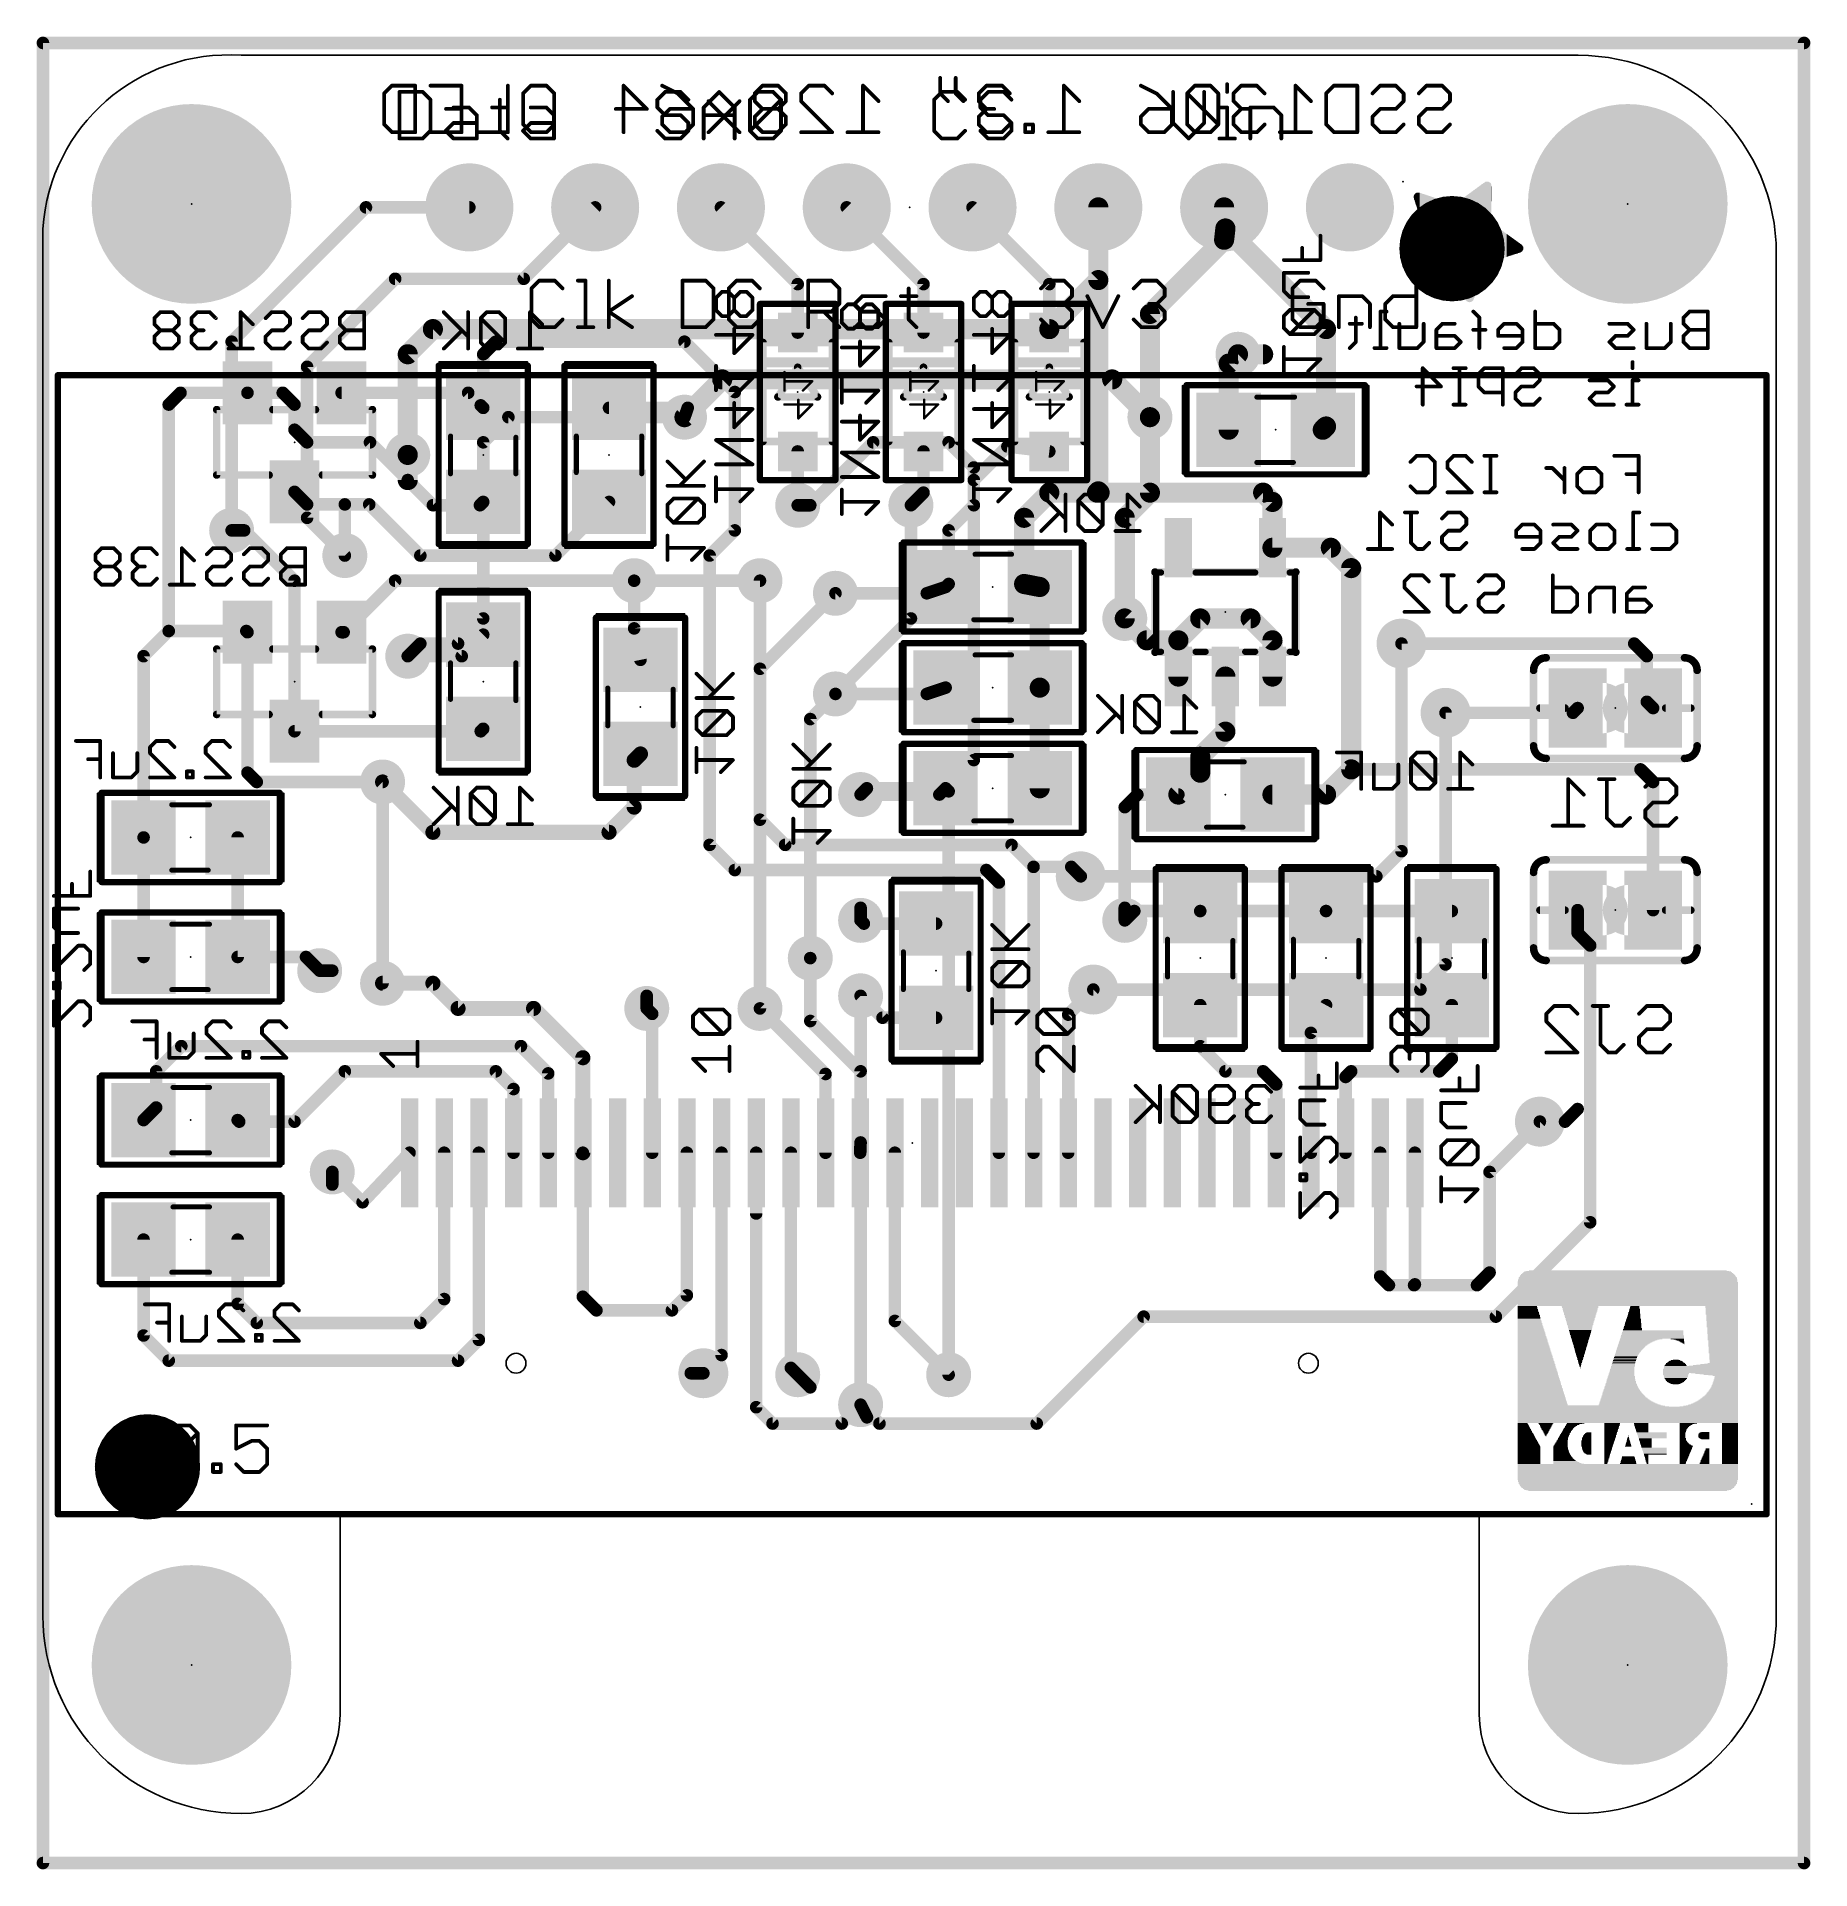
# Model space of a CAD drawing. Extents: x -0.1 to 35.7, y -1.1 to 35.9.
import ezdxf

# ---------------------------------------------------------------- set-up
doc = ezdxf.new("R2010")
doc.units = 0
for name, color, linetype in [('1', 12, 'CONTINUOUS'), ('16', 132, 'CONTINUOUS'), ('17', 110, 'CONTINUOUS'), ('18', 110, 'CONTINUOUS'), ('20', 53, 'CONTINUOUS'), ('21', 40, 'CONTINUOUS'), ('22', 6, 'CONTINUOUS'), ('23', 53, 'CONTINUOUS'), ('24', 53, 'CONTINUOUS'), ('28', 253, 'CONTINUOUS'), ('39', 12, 'CONTINUOUS'), ('40', 132, 'CONTINUOUS'), ('41', 12, 'CONTINUOUS'), ('42', 132, 'CONTINUOUS'), ('52', 253, 'CONTINUOUS')]:
    doc.layers.add(name, color=color, linetype=linetype)

# ---------------------------------------------------------------- blocks, each defined once
blk = doc.blocks.new('RECT')
blk.add_solid([(-0.5, -0.5), (0.5, -0.5), (-0.5, 0.5), (0.5, 0.5)])
blk = doc.blocks.new('PIE')
at = {"const_width": 0.5}
blk.add_lwpolyline([(0, -0.25, 1), (0, 0.25, 1), (0, -0.25)], format="xyb", dxfattribs=at)
blk = doc.blocks.new('ROUNDP')
at = {"const_width": 0.5}
blk.add_lwpolyline([(0, -0.25, 1), (0, 0.25, 1), (0, -0.25)], format="xyb", dxfattribs=at)
blk = doc.blocks.new('ROUNDV')
at = {"const_width": 0.5}
blk.add_lwpolyline([(0, -0.25, 1), (0, 0.25, 1), (0, -0.25)], format="xyb", dxfattribs=at)

msp = doc.modelspace()

# ---------------------------------------------------------------- linework, layer by layer
at = {"layer": '1'}
for points, const_width in [([(0, -1), (0, 35.75)], 0.254), ([(0, 35.75), (35.56, 35.75)], 0.254), ([(35.56, 35.75), (35.56, -1)], 0.254), ([(21.31, 30.962), (21.31, 32.43)], 0.4064), ([(3.81, 29.718), (6.522, 32.43)], 0.254), ([(6.522, 32.43), (8.61, 32.43)], 0.254), ([(9.708, 30.988), (11.15, 32.43)], 0.254), ([(5.334, 29.21), (7.112, 30.988)], 0.254), ([(7.112, 30.988), (9.708, 30.988)], 0.254), ([(20.32, 29.972), (21.31, 30.962)], 0.4064), ([(7.366, 29.464), (7.874, 29.972)], 0.4064), ([(7.874, 29.972), (20.32, 29.972)], 0.4064), ([(3.81, 25.908), (3.81, 29.718)], 0.254), ([(7.366, 27.432), (7.366, 29.464)], 0.4064), ([(24.13, 29.464), (24.638, 29.464)], 0.4064), ([(5.334, 26.162), (5.334, 29.21)], 0.254), ([(12.954, 28.194), (13.716, 28.956)], 0.4064), ([(13.716, 28.956), (21.59, 28.956)], 0.4064), ([(21.59, 28.956), (22.352, 28.194)], 0.4064), ([(8.89, 27.686), (9.398, 28.194)], 0.254), ([(9.398, 28.194), (12.954, 28.194)], 0.254), ([(22.352, 28.194), (22.352, 26.67)], 0.4064), ([(8.89, 24.13), (8.89, 27.686)], 0.254), ([(16.764, 27.686), (15.494, 26.416)], 0.254), ([(18.288, 27.686), (16.764, 27.686)], 0.254), ([(18.796, 27.178), (18.288, 27.686)], 0.254), ([(18.796, 21.27), (18.796, 27.178)], 0.254), ([(22.352, 26.67), (21.844, 26.162)], 0.4064), ([(6.096, 25.4), (5.334, 26.162)], 0.254), ([(15.494, 26.416), (15.24, 26.416)], 0.254), ([(17.526, 24.13), (17.526, 26.416)], 0.254), ([(21.844, 26.162), (21.844, 24.13)], 0.4064), ([(11.938, 24.892), (14.478, 24.892)], 0.254), ([(14.478, 23.114), (16.002, 24.638)], 0.254), ([(8.382, 23.622), (8.89, 24.13)], 0.254), ([(16.002, 22.606), (17.526, 24.13)], 0.254), ([(7.366, 23.368), (7.62, 23.622)], 0.254), ([(7.62, 23.622), (8.382, 23.622)], 0.254), ([(27.432, 19.431), (27.432, 23.622)], 0.254), ([(14.478, 16.256), (14.478, 23.114)], 0.254), ([(15.494, 22.098), (16.002, 22.606)], 0.254), ([(15.494, 17.272), (15.494, 22.098)], 0.254), ([(28.321, 17.145), (28.321, 22.225)], 0.254), ([(18.227, 20.701), (18.796, 21.27)], 0.254), ([(6.858, 20.828), (6.858, 16.764)], 0.254), ([(16.637, 20.701), (16.51, 20.574)], 0.254), ([(18.227, 20.701), (16.637, 20.701)], 0.254), ([(18.288, 20.64), (18.227, 20.701)], 0.254), ([(18.288, 8.86), (18.288, 20.64)], 0.254), ([(26.924, 18.923), (27.432, 19.431)], 0.254), ([(20.955, 18.923), (26.924, 18.923)], 0.254), ([(16.51, 18.034), (16.51, 18.288)], 0.254), ([(21.844, 18.034), (21.844, 18.288)], 0.254), ([(5.588, 17.018), (5.842, 17.018)], 0.254), ([(27.813, 16.637), (28.321, 17.145)], 0.254), ([(21.209, 16.637), (27.813, 16.637)], 0.254), ([(12.192, 16.256), (12.192, 16.51)], 0.254), ([(16.51, 8.255), (16.51, 16.51)], 0.254), ([(30.226, 13.97), (30.734, 13.97)], 0.254), ([(30.734, 13.97), (30.988, 14.224)], 0.254), ([(5.842, 12.954), (5.842, 12.7)], 0.254), ([(13.335, 8.89), (13.081, 8.89)], 0.254), ([(15.24, 8.86), (15.494, 8.606)], 0.254), ([(35.56, -1), (0, -1)], 0.254)]:
    msp.add_lwpolyline(points, dxfattribs=dict(at, const_width=const_width))
for points, const_width in [([(0.0635, 35.75, 1), (-0.0635, 35.75)], 0.127), ([(0, 35.8135, 1), (0, 35.6865)], 0.127), ([(35.6235, 35.75, 1), (35.4965, 35.75)], 0.127), ([(35.56, 35.6865, 1), (35.56, 35.8135)], 0.127), ([(21.4116, 32.43, 1), (21.2084, 32.43)], 0.2032), ([(6.522, 32.4935, 1), (6.522, 32.3665)], 0.127), ([(6.5669, 32.3851, 1), (6.4771, 32.4749)], 0.127), ([(8.61, 32.3665, 1), (8.61, 32.4935)], 0.127), ([(11.1949, 32.3851, 1), (11.1051, 32.4749)], 0.127), ([(7.112, 31.0515, 1), (7.112, 30.9245)], 0.127), ([(7.1569, 30.9431, 1), (7.0671, 31.0329)], 0.127), ([(9.6631, 31.0329, 1), (9.7529, 30.9431)], 0.127), ([(9.708, 30.9245, 1), (9.708, 31.0515)], 0.127), ([(21.3818, 30.8902, 1), (21.2382, 31.0338)], 0.2032), ([(21.2084, 30.962, 1), (21.4116, 30.962)], 0.2032), ([(7.874, 30.0736, 1), (7.874, 29.8704)], 0.2032), ([(7.9458, 29.9002, 1), (7.8022, 30.0438)], 0.2032), ([(20.2482, 30.0438, 1), (20.3918, 29.9002)], 0.2032), ([(20.32, 29.8704, 1), (20.32, 30.0736)], 0.2032), ([(3.8735, 29.718, 1), (3.7465, 29.718)], 0.127), ([(3.7651, 29.7629, 1), (3.8549, 29.6731)], 0.127), ([(7.4676, 29.464, 1), (7.2644, 29.464)], 0.2032), ([(7.2942, 29.5358, 1), (7.4378, 29.3922)], 0.2032), ([(24.13, 29.5656, 1), (24.13, 29.3624)], 0.2032), ([(24.638, 29.3624, 1), (24.638, 29.5656)], 0.2032), ([(5.3975, 29.21, 1), (5.2705, 29.21)], 0.127), ([(5.2891, 29.2549, 1), (5.3789, 29.1651)], 0.127), ([(13.716, 29.0576, 1), (13.716, 28.8544)], 0.2032), ([(13.7878, 28.8842, 1), (13.6442, 29.0278)], 0.2032), ([(21.6618, 29.0278, 1), (21.5182, 28.8842)], 0.2032), ([(21.59, 28.8544, 1), (21.59, 29.0576)], 0.2032), ([(9.398, 28.2575, 1), (9.398, 28.1305)], 0.127), ([(9.4429, 28.1491, 1), (9.3531, 28.2389)], 0.127), ([(12.8822, 28.2658, 1), (13.0258, 28.1222)], 0.2032), ([(12.954, 28.1305, 1), (12.954, 28.2575)], 0.127), ([(22.4536, 28.194, 1), (22.2504, 28.194)], 0.2032), ([(22.2802, 28.1222, 1), (22.4238, 28.2658)], 0.2032), ([(8.9535, 27.686, 1), (8.8265, 27.686)], 0.127), ([(8.8451, 27.7309, 1), (8.9349, 27.6411)], 0.127), ([(16.764, 27.7495, 1), (16.764, 27.6225)], 0.127), ([(16.8089, 27.6411, 1), (16.7191, 27.7309)], 0.127), ([(18.3329, 27.7309, 1), (18.2431, 27.6411)], 0.127), ([(18.288, 27.6225, 1), (18.288, 27.7495)], 0.127), ([(7.2644, 27.432, 1), (7.4676, 27.432)], 0.2032), ([(18.8595, 27.178, 1), (18.7325, 27.178)], 0.127), ([(18.7511, 27.1331, 1), (18.8409, 27.2229)], 0.127), ([(22.2504, 26.67, 1), (22.4536, 26.67)], 0.2032), ([(22.4238, 26.5982, 1), (22.2802, 26.7418)], 0.2032), ([(5.3789, 26.2069, 1), (5.2891, 26.1171)], 0.127), ([(15.24, 26.4795, 1), (15.24, 26.3525)], 0.127), ([(15.4491, 26.4609, 1), (15.5389, 26.3711)], 0.127), ([(15.494, 26.3525, 1), (15.494, 26.4795)], 0.127), ([(17.5895, 26.416, 1), (17.4625, 26.416)], 0.127), ([(21.9456, 26.162, 1), (21.7424, 26.162)], 0.2032), ([(21.7722, 26.2338, 1), (21.9158, 26.0902)], 0.2032), ([(3.7465, 25.908, 1), (3.8735, 25.908)], 0.127), ([(5.2705, 26.162, 1), (5.3975, 26.162)], 0.127), ([(6.0511, 25.3551, 1), (6.1409, 25.4449)], 0.127), ([(11.938, 24.9555, 1), (11.938, 24.8285)], 0.127), ([(14.478, 24.8285, 1), (14.478, 24.9555)], 0.127), ([(16.0469, 24.5931, 1), (15.9571, 24.6829)], 0.127), ([(8.8265, 24.13, 1), (8.9535, 24.13)], 0.127), ([(8.9349, 24.0851, 1), (8.8451, 24.1749)], 0.127), ([(17.4625, 24.13, 1), (17.5895, 24.13)], 0.127), ([(17.5709, 24.0851, 1), (17.4811, 24.1749)], 0.127), ([(21.7424, 24.13, 1), (21.9456, 24.13)], 0.2032), ([(7.62, 23.6855, 1), (7.62, 23.5585)], 0.127), ([(7.6649, 23.5771, 1), (7.5751, 23.6669)], 0.127), ([(8.3371, 23.6669, 1), (8.4269, 23.5771)], 0.127), ([(8.382, 23.5585, 1), (8.382, 23.6855)], 0.127), ([(27.4955, 23.622, 1), (27.3685, 23.622)], 0.127), ([(7.3211, 23.4129, 1), (7.4109, 23.3231)], 0.127), ([(14.5415, 23.114, 1), (14.4145, 23.114)], 0.127), ([(14.4331, 23.1589, 1), (14.5229, 23.0691)], 0.127), ([(15.9571, 22.6509, 1), (16.0469, 22.5611)], 0.127), ([(16.0469, 22.5611, 1), (15.9571, 22.6509)], 0.127), ([(15.5575, 22.098, 1), (15.4305, 22.098)], 0.127), ([(15.4491, 22.1429, 1), (15.5389, 22.0531)], 0.127), ([(28.3845, 22.225, 1), (28.2575, 22.225)], 0.127), ([(18.7325, 21.27, 1), (18.8595, 21.27)], 0.127), ([(18.8409, 21.2251, 1), (18.7511, 21.3149)], 0.127), ([(6.9215, 20.828, 1), (6.7945, 20.828)], 0.127), ([(16.637, 20.7645, 1), (16.637, 20.6375)], 0.127), ([(16.6819, 20.6561, 1), (16.5921, 20.7459)], 0.127), ([(18.2719, 20.7459, 1), (18.1821, 20.6561)], 0.127), ([(18.1821, 20.7459, 1), (18.2719, 20.6561)], 0.127), ([(18.3515, 20.64, 1), (18.2245, 20.64)], 0.127), ([(18.227, 20.6375, 1), (18.227, 20.7645)], 0.127), ([(18.2431, 20.5951, 1), (18.3329, 20.6849)], 0.127), ([(16.4651, 20.6189, 1), (16.5549, 20.5291)], 0.127), ([(27.3685, 19.431, 1), (27.4955, 19.431)], 0.127), ([(27.4769, 19.3861, 1), (27.3871, 19.4759)], 0.127), ([(20.955, 18.9865, 1), (20.955, 18.8595)], 0.127), ([(26.8791, 18.9679, 1), (26.9689, 18.8781)], 0.127), ([(26.924, 18.8595, 1), (26.924, 18.9865)], 0.127), ([(16.5735, 18.288, 1), (16.4465, 18.288)], 0.127), ([(21.9075, 18.288, 1), (21.7805, 18.288)], 0.127), ([(16.4465, 18.034, 1), (16.5735, 18.034)], 0.127), ([(21.7805, 18.034, 1), (21.9075, 18.034)], 0.127), ([(5.588, 17.0815, 1), (5.588, 16.9545)], 0.127), ([(5.842, 16.9545, 1), (5.842, 17.0815)], 0.127), ([(15.4305, 17.272, 1), (15.5575, 17.272)], 0.127), ([(28.2575, 17.145, 1), (28.3845, 17.145)], 0.127), ([(28.3659, 17.1001, 1), (28.2761, 17.1899)], 0.127), ([(6.7945, 16.764, 1), (6.9215, 16.764)], 0.127), ([(21.209, 16.7005, 1), (21.209, 16.5735)], 0.127), ([(27.7681, 16.6819, 1), (27.8579, 16.5921)], 0.127), ([(27.813, 16.5735, 1), (27.813, 16.7005)], 0.127), ([(12.2555, 16.51, 1), (12.1285, 16.51)], 0.127), ([(12.1285, 16.256, 1), (12.2555, 16.256)], 0.127), ([(14.4145, 16.256, 1), (14.5415, 16.256)], 0.127), ([(16.5735, 16.51, 1), (16.4465, 16.51)], 0.127), ([(30.226, 14.0335, 1), (30.226, 13.9065)], 0.127), ([(30.6891, 14.0149, 1), (30.7789, 13.9251)], 0.127), ([(30.734, 13.9065, 1), (30.734, 14.0335)], 0.127), ([(31.0329, 14.1791, 1), (30.9431, 14.2689)], 0.127), ([(5.9055, 12.954, 1), (5.7785, 12.954)], 0.127), ([(5.7785, 12.7, 1), (5.9055, 12.7)], 0.127), ([(13.081, 8.9535, 1), (13.081, 8.8265)], 0.127), ([(13.335, 8.8265, 1), (13.335, 8.9535)], 0.127), ([(15.2849, 8.9049, 1), (15.1951, 8.8151)], 0.127), ([(18.2245, 8.86, 1), (18.3515, 8.86)], 0.127), ([(15.4491, 8.5611, 1), (15.5389, 8.6509)], 0.127), ([(16.4465, 8.255, 1), (16.5735, 8.255)], 0.127), ([(0, -0.9365, 1), (0, -1.0635)], 0.127), ([(-0.0635, -1, 1), (0.0635, -1)], 0.127), ([(35.4965, -1, 1), (35.6235, -1)], 0.127), ([(35.56, -1.0635, 1), (35.56, -0.9365)], 0.127)]:
    msp.add_lwpolyline(points, format="xyb", dxfattribs=dict(at, const_width=const_width))
at = {"layer": '16'}
for points, const_width in [([(21.31, 32.43), (21.31, 26.696)], 0.4064), ([(23.85, 31.776), (23.85, 32.43)], 0.4064), ([(13.69, 32.43), (15.24, 30.88)], 0.254), ([(16.23, 32.43), (17.78, 30.88)], 0.254), ([(18.77, 32.43), (20.32, 30.88)], 0.254), ([(23.85, 31.776), (23.876, 32.004)], 0.4064), ([(23.876, 32.004), (25.908, 29.972)], 0.4064), ([(22.352, 30.278), (23.85, 31.776)], 0.4064), ([(15.24, 30.88), (15.24, 29.902)], 0.254), ([(17.78, 30.88), (17.78, 29.902)], 0.254), ([(20.32, 30.88), (20.32, 29.902)], 0.254), ([(22.352, 28.194), (22.352, 30.278)], 0.4064), ([(25.908, 29.972), (25.908, 28.006)], 0.4064), ([(9.144, 29.718), (8.89, 29.464)], 0.254), ([(12.954, 29.718), (9.144, 29.718)], 0.254), ([(13.97, 28.702), (12.954, 29.718)], 0.254), ([(23.942, 29.276), (24.13, 29.464)], 0.4064), ([(8.89, 29.464), (8.89, 28.382)], 0.254), ([(23.942, 27.94), (23.942, 29.276)], 0.4064), ([(2.54, 28.448), (2.778, 28.686)], 0.254), ([(2.54, 23.876), (2.54, 28.448)], 0.254), ([(2.778, 28.686), (4.13, 28.686)], 0.254), ([(4.13, 28.686), (4.842, 28.686)], 0.254), ([(4.842, 28.686), (5.08, 28.448)], 0.254), ([(5.08, 28.448), (5.08, 27.94)], 0.254), ([(8.586, 28.686), (6.03, 28.686)], 0.254), ([(8.89, 28.382), (8.586, 28.686)], 0.254), ([(8.89, 28.382), (8.84, 28.432)], 0.254), ([(13.02, 28.382), (11.43, 28.382)], 0.254), ([(12.954, 28.194), (13.02, 28.382)], 0.254), ([(13.97, 25.908), (13.97, 28.702)], 0.254), ([(25.908, 28.006), (25.842, 27.94)], 0.4064), ([(5.08, 27.94), (5.334, 27.686)], 0.254), ([(5.334, 27.686), (6.604, 27.686)], 0.254), ([(6.604, 27.686), (7.366, 26.924)], 0.254), ([(7.366, 26.924), (7.366, 27.432)], 0.4064), ([(15.24, 26.416), (15.24, 27.502)], 0.254), ([(17.78, 26.67), (17.78, 27.502)], 0.254), ([(18.796, 26.924), (19.474, 27.602)], 0.254), ([(19.474, 27.602), (20.32, 27.502)], 0.254), ([(7.366, 26.924), (7.874, 26.416)], 0.254), ([(18.796, 26.416), (18.796, 26.924)], 0.254), ([(5.08, 26.686), (5.334, 26.432)], 0.254), ([(17.526, 26.416), (17.78, 26.67)], 0.254), ([(20.32, 26.67), (19.812, 26.162)], 0.4064), ([(21.284, 26.67), (20.32, 26.67)], 0.4064), ([(21.31, 26.696), (21.284, 26.67)], 0.4064), ([(21.31, 26.696), (21.336, 26.67)], 0.4064), ([(21.336, 26.67), (24.638, 26.67)], 0.4064), ([(24.638, 26.67), (24.826, 26.482)], 0.4064), ([(24.826, 26.482), (24.826, 25.5571)], 0.4064), ([(5.334, 26.432), (6.096, 26.432)], 0.254), ([(6.096, 26.432), (6.588, 26.432)], 0.254), ([(6.096, 26.432), (6.096, 25.4)], 0.254), ([(6.588, 26.432), (7.62, 25.4)], 0.254), ([(7.874, 26.416), (8.824, 26.416)], 0.254), ([(8.824, 26.416), (8.89, 26.482)], 0.254), ([(10.348, 25.4), (11.43, 26.482)], 0.254), ([(18.288, 25.908), (18.796, 26.416)], 0.254), ([(19.812, 26.162), (19.812, 24.826)], 0.4064), ([(4.064, 25.908), (3.81, 25.908)], 0.254), ([(5.08, 24.892), (4.064, 25.908)], 0.254), ([(13.462, 25.4), (13.97, 25.908)], 0.254), ([(18.288, 24.826), (18.288, 25.908)], 0.254), ([(24.826, 25.5571), (26.0049, 25.5571)], 0.4064), ([(26.0049, 25.5571), (26.416, 25.146)], 0.4064), ([(7.62, 25.4), (10.348, 25.4)], 0.254), ([(13.462, 19.558), (13.462, 25.4)], 0.254), ([(26.416, 25.146), (26.416, 21.082)], 0.4064), ([(5.08, 21.852), (5.08, 24.892)], 0.254), ([(6.072, 23.852), (7.112, 24.892)], 0.254), ([(7.112, 24.892), (11.938, 24.892)], 0.254), ([(11.938, 24.892), (11.938, 23.929)], 0.254), ([(14.478, 24.892), (14.478, 20.066)], 0.254), ([(17.846, 24.638), (18.227, 24.765)], 0.254), ([(18.227, 24.765), (18.288, 24.826)], 0.254), ([(19.812, 24.826), (20.127, 24.765)], 0.4064), ([(20.127, 24.765), (20.127, 22.733)], 0.4064), ([(16.002, 24.638), (17.846, 24.638)], 0.254), ([(11.938, 23.929), (12.065, 23.294)], 0.254), ([(21.844, 24.13), (22.286, 23.688)], 0.4064), ([(22.926, 23.688), (23.368, 24.13)], 0.4064), ([(23.368, 24.13), (24.384, 24.13)], 0.4064), ([(24.384, 24.13), (24.826, 23.688)], 0.4064), ([(2.032, 23.368), (2.54, 23.876)], 0.254), ([(2.54, 23.876), (4.106, 23.876)], 0.254), ([(4.106, 23.876), (4.13, 23.852)], 0.254), ([(4.13, 23.852), (4.13, 21.016)], 0.254), ([(6.03, 23.852), (6.072, 23.852)], 0.254), ([(8.456, 23.368), (8.89, 23.802)], 0.254), ([(22.286, 23.688), (22.926, 23.688)], 0.4064), ([(22.926, 23.688), (22.926, 22.9569)], 0.4064), ([(24.826, 23.688), (24.826, 22.9569)], 0.4064), ([(27.432, 23.622), (32.131, 23.622)], 0.254), ([(32.131, 23.622), (32.385, 23.368)], 0.254), ([(2.032, 19.708), (2.032, 23.368)], 0.254), ([(7.366, 23.368), (8.456, 23.368)], 0.254), ([(32.385, 23.368), (32.385, 22.447)], 0.254), ([(23.876, 21.844), (23.876, 22.9569)], 0.4064), ([(16.002, 22.606), (17.846, 22.606)], 0.254), ([(17.846, 22.606), (18.227, 22.733)], 0.254), ([(20.127, 22.733), (20.127, 20.701)], 0.4064), ([(32.385, 22.447), (32.512, 22.32)], 0.254), ([(28.321, 22.225), (30.893, 22.225)], 0.254), ([(30.893, 22.225), (30.988, 22.32)], 0.254), ([(5.08, 21.852), (8.84, 21.852)], 0.254), ([(8.84, 21.852), (8.89, 21.902)], 0.254), ([(23.368, 21.336), (23.876, 21.844)], 0.4064), ([(11.938, 21.267), (12.065, 21.394)], 0.3048), ([(23.368, 21.016), (23.368, 21.336)], 0.4064), ([(4.13, 21.016), (4.318, 20.828)], 0.254), ([(11.938, 20.32), (11.938, 21.267)], 0.3048), ([(22.926, 20.574), (23.368, 21.016)], 0.4064), ([(26.416, 21.082), (25.908, 20.574)], 0.4064), ([(26.416, 21.082), (32.258, 21.082)], 0.254), ([(32.258, 21.082), (32.512, 20.828)], 0.254), ([(4.318, 20.828), (6.858, 20.828)], 0.254), ([(6.858, 20.828), (7.874, 19.812)], 0.3048), ([(18.1, 20.574), (18.227, 20.701)], 0.254), ([(25.908, 20.574), (24.826, 20.574)], 0.4064), ([(32.512, 20.828), (32.512, 18.24)], 0.254), ([(11.43, 19.812), (11.938, 20.32)], 0.3048), ([(16.51, 20.574), (18.1, 20.574)], 0.254), ([(21.844, 20.32), (22.098, 20.574)], 0.254), ([(21.844, 18.034), (21.844, 20.32)], 0.254), ([(22.098, 20.574), (22.926, 20.574)], 0.254), ([(14.478, 20.066), (14.986, 19.558)], 0.254), ([(2.032, 17.295), (2.032, 19.708)], 0.254), ([(3.932, 17.295), (3.932, 19.708)], 0.254), ([(7.874, 19.812), (11.43, 19.812)], 0.3048), ([(13.97, 19.05), (13.462, 19.558)], 0.254), ([(14.986, 19.558), (19.558, 19.558)], 0.254), ([(19.558, 19.558), (20.002, 19.114)], 0.254), ([(19.05, 19.05), (13.97, 19.05)], 0.254), ([(19.302, 18.798), (19.05, 19.05)], 0.254), ([(19.302, 13.342), (19.302, 18.798)], 0.254), ([(20.002, 19.114), (20.002, 13.342)], 0.254), ([(20.002, 19.114), (20.764, 19.114)], 0.254), ([(20.764, 19.114), (20.955, 18.923)], 0.254), ([(16.51, 18.034), (16.576, 17.968)], 0.254), ([(21.844, 18.034), (22.037, 18.222)], 0.254), ([(22.037, 18.222), (23.368, 18.222)], 0.254), ([(23.368, 18.222), (25.908, 18.222)], 0.254), ([(25.908, 18.222), (28.448, 18.222)], 0.254), ([(30.988, 17.78), (30.988, 18.24)], 0.254), ([(16.576, 17.968), (18.034, 17.968)], 0.254), ([(31.242, 17.526), (30.988, 17.78)], 0.254), ([(3.932, 17.295), (5.311, 17.295)], 0.254), ([(5.311, 17.295), (5.588, 17.018)], 0.254), ([(15.494, 16.002), (15.494, 17.272)], 0.254), ([(31.242, 11.938), (31.242, 17.526)], 0.254), ([(6.858, 16.764), (7.874, 16.764)], 0.3048), ([(7.874, 16.764), (8.382, 16.256)], 0.3048), ([(20.702, 16.13), (21.209, 16.637)], 0.254), ([(8.382, 16.256), (9.906, 16.256)], 0.3048), ([(9.906, 16.256), (10.902, 15.26)], 0.3048), ([(12.302, 16.146), (12.192, 16.256)], 0.254), ([(15.802, 14.932), (14.478, 16.256)], 0.254), ([(16.51, 16.51), (16.952, 16.068)], 0.254), ([(23.368, 15.494), (23.368, 16.322)], 0.254), ([(25.602, 15.762), (25.908, 16.322)], 0.254), ([(28.448, 15.24), (28.448, 16.322)], 0.254), ([(12.302, 13.342), (12.302, 16.146)], 0.254), ([(16.51, 14.986), (15.494, 16.002)], 0.254), ([(16.952, 16.068), (18.034, 16.068)], 0.254), ([(20.702, 13.342), (20.702, 16.13)], 0.254), ([(2.286, 14.986), (2.794, 15.494)], 0.254), ([(2.794, 15.494), (9.652, 15.494)], 0.254), ([(9.652, 15.494), (10.202, 14.944)], 0.254), ([(23.876, 14.986), (23.368, 15.494)], 0.254), ([(25.602, 13.342), (25.602, 15.762)], 0.254), ([(10.902, 15.26), (10.902, 13.342)], 0.3048), ([(28.194, 14.986), (28.448, 15.24)], 0.254), ([(2.286, 14.255), (2.286, 14.986)], 0.254), ([(5.08, 13.97), (6.096, 14.986)], 0.254), ([(6.096, 14.986), (9.144, 14.986)], 0.254), ([(9.144, 14.986), (9.502, 14.628)], 0.254), ([(10.202, 14.944), (10.202, 13.342)], 0.254), ([(15.802, 13.342), (15.802, 14.932)], 0.254), ([(16.51, 13.55), (16.51, 14.986)], 0.254), ([(24.638, 14.986), (23.876, 14.986)], 0.254), ([(24.902, 14.722), (24.638, 14.986)], 0.254), ([(24.902, 13.342), (24.902, 14.722)], 0.254), ([(26.302, 14.872), (26.416, 14.986)], 0.254), ([(26.302, 13.342), (26.302, 14.872)], 0.254), ([(26.416, 14.986), (28.194, 14.986)], 0.254), ([(9.502, 14.628), (9.502, 13.342)], 0.254), ([(2.032, 14.001), (2.286, 14.255)], 0.254), ([(3.932, 14.001), (3.963, 13.97)], 0.254), ([(3.963, 13.97), (5.08, 13.97)], 0.254), ([(29.21, 12.954), (30.226, 13.97)], 0.254), ([(7.402, 13.342), (6.454, 12.342)], 0.254), ([(8.102, 10.388), (8.102, 13.342)], 0.254), ([(8.802, 9.564), (8.802, 13.342)], 0.254), ([(10.902, 13.342), (10.902, 10.434)], 0.254), ([(13.002, 10.462), (13.002, 13.342)], 0.254), ([(13.702, 9.257), (13.702, 13.342)], 0.254), ([(14.402, 13.342), (14.402, 12.116)], 0.254), ([(14.402, 8.204), (14.402, 13.342)], 0.254), ([(15.102, 8.998), (15.102, 13.342)], 0.254), ([(16.502, 13.342), (16.51, 13.55)], 0.254), ([(17.202, 9.946), (17.202, 13.342)], 0.254), ([(27.002, 13.342), (27.002, 10.844)], 0.254), ([(27.702, 10.684), (27.702, 13.342)], 0.254), ([(6.454, 12.342), (5.842, 12.954)], 0.254), ([(29.21, 10.922), (29.21, 12.954)], 0.254), ([(29.337, 10.033), (31.242, 11.938)], 0.254), ([(2.032, 9.652), (2.032, 11.588)], 0.254), ([(3.932, 10.292), (3.932, 11.588)], 0.254), ([(27.002, 10.844), (27.178, 10.668)], 0.254), ([(27.178, 10.668), (27.686, 10.668)], 0.254), ([(27.686, 10.668), (27.702, 10.684)], 0.254), ([(27.686, 10.668), (28.956, 10.668)], 0.254), ([(28.956, 10.668), (29.21, 10.922)], 0.254), ([(4.318, 9.906), (3.932, 10.292)], 0.254), ([(7.62, 9.906), (8.102, 10.388)], 0.254), ([(10.902, 10.434), (11.176, 10.16)], 0.254), ([(12.7, 10.16), (13.002, 10.462)], 0.254), ([(4.318, 9.906), (7.62, 9.906)], 0.254), ([(11.176, 10.16), (12.7, 10.16)], 0.254), ([(17.202, 9.946), (18.288, 8.86)], 0.254), ([(20.066, 7.874), (22.225, 10.033)], 0.254), ([(22.225, 10.033), (29.337, 10.033)], 0.254), ([(2.032, 9.652), (2.54, 9.144)], 0.254), ([(8.382, 9.144), (8.802, 9.564)], 0.254), ([(2.54, 9.144), (8.382, 9.144)], 0.254), ([(13.335, 8.89), (13.702, 9.257)], 0.254), ([(15.102, 8.998), (15.24, 8.86)], 0.254), ([(14.732, 7.874), (14.402, 8.204)], 0.254), ([(16.129, 7.874), (16.51, 8.255)], 0.254), ([(16.51, 8.255), (16.638, 8)], 0.254), ([(16.51, 8.255), (16.891, 7.874)], 0.254), ([(14.732, 7.874), (16.129, 7.874)], 0.254), ([(16.891, 7.874), (20.066, 7.874)], 0.254)]:
    msp.add_lwpolyline(points, dxfattribs=dict(at, const_width=const_width))
for points, const_width in [([(21.4116, 32.43, 1), (21.2084, 32.43)], 0.2032), ([(23.9516, 32.43, 1), (23.7484, 32.43)], 0.2032), ([(13.7349, 32.4749, 1), (13.6451, 32.3851)], 0.127), ([(16.2749, 32.4749, 1), (16.1851, 32.3851)], 0.127), ([(18.8149, 32.4749, 1), (18.7251, 32.3851)], 0.127), ([(23.9478, 32.0758, 1), (23.8042, 31.9322)], 0.2032), ([(23.9769, 31.9925, 1), (23.7751, 32.0155)], 0.2032), ([(23.7491, 31.7875, 1), (23.9509, 31.7645)], 0.2032), ([(23.7484, 31.776, 1), (23.9516, 31.776)], 0.2032), ([(23.9218, 31.7042, 1), (23.7782, 31.8478)], 0.2032), ([(15.3035, 30.88, 1), (15.1765, 30.88)], 0.127), ([(15.1951, 30.8351, 1), (15.2849, 30.9249)], 0.127), ([(17.8435, 30.88, 1), (17.7165, 30.88)], 0.127), ([(17.7351, 30.8351, 1), (17.8249, 30.9249)], 0.127), ([(20.3835, 30.88, 1), (20.2565, 30.88)], 0.127), ([(20.2751, 30.8351, 1), (20.3649, 30.9249)], 0.127), ([(22.4536, 30.278, 1), (22.2504, 30.278)], 0.2032), ([(22.2802, 30.3498, 1), (22.4238, 30.2062)], 0.2032), ([(26.0096, 29.972, 1), (25.8064, 29.972)], 0.2032), ([(25.8362, 29.9002, 1), (25.9798, 30.0438)], 0.2032), ([(9.144, 29.7815, 1), (9.144, 29.6545)], 0.127), ([(9.1889, 29.6731, 1), (9.0991, 29.7629)], 0.127), ([(12.9989, 29.7629, 1), (12.9091, 29.6731)], 0.127), ([(12.954, 29.6545, 1), (12.954, 29.7815)], 0.127), ([(15.1765, 29.902, 1), (15.3035, 29.902)], 0.127), ([(17.7165, 29.902, 1), (17.8435, 29.902)], 0.127), ([(20.2565, 29.902, 1), (20.3835, 29.902)], 0.127), ([(24.2018, 29.3922, 1), (24.0582, 29.5358)], 0.2032), ([(8.9535, 29.464, 1), (8.8265, 29.464)], 0.127), ([(8.8451, 29.5089, 1), (8.9349, 29.4191)], 0.127), ([(24.0436, 29.276, 1), (23.8404, 29.276)], 0.2032), ([(23.8702, 29.3478, 1), (24.0138, 29.2042)], 0.2032), ([(2.6035, 28.448, 1), (2.4765, 28.448)], 0.127), ([(2.4951, 28.4929, 1), (2.5849, 28.4031)], 0.127), ([(2.778, 28.7495, 1), (2.778, 28.6225)], 0.127), ([(2.8229, 28.6411, 1), (2.7331, 28.7309)], 0.127), ([(4.13, 28.7495, 1), (4.13, 28.6225)], 0.127), ([(4.13, 28.6225, 1), (4.13, 28.7495)], 0.127), ([(4.8869, 28.7309, 1), (4.7971, 28.6411)], 0.127), ([(4.842, 28.6225, 1), (4.842, 28.7495)], 0.127), ([(5.1435, 28.448, 1), (5.0165, 28.448)], 0.127), ([(5.0351, 28.4031, 1), (5.1249, 28.4929)], 0.127), ([(6.03, 28.7495, 1), (6.03, 28.6225)], 0.127), ([(8.6309, 28.7309, 1), (8.5411, 28.6411)], 0.127), ([(8.586, 28.6225, 1), (8.586, 28.7495)], 0.127), ([(8.8849, 28.4769, 1), (8.7951, 28.3871)], 0.127), ([(11.43, 28.4455, 1), (11.43, 28.3185)], 0.127), ([(13.0799, 28.361, 1), (12.9601, 28.403)], 0.127), ([(13.02, 28.3185, 1), (13.02, 28.4455)], 0.127), ([(14.0335, 28.702, 1), (13.9065, 28.702)], 0.127), ([(13.9251, 28.6571, 1), (14.0149, 28.7469)], 0.127), ([(8.8265, 28.382, 1), (8.9535, 28.382)], 0.127), ([(8.8451, 28.3371, 1), (8.9349, 28.4269)], 0.127), ([(8.8451, 28.3371, 1), (8.9349, 28.4269)], 0.127), ([(12.8941, 28.215, 1), (13.0139, 28.173)], 0.127), ([(22.2504, 28.194, 1), (22.4536, 28.194)], 0.2032), ([(25.9798, 27.9342, 1), (25.8362, 28.0778)], 0.2032), ([(5.1249, 27.9849, 1), (5.0351, 27.8951)], 0.127), ([(5.0165, 27.94, 1), (5.1435, 27.94)], 0.127), ([(5.334, 27.7495, 1), (5.334, 27.6225)], 0.127), ([(5.2891, 27.6411, 1), (5.3789, 27.7309)], 0.127), ([(6.6489, 27.7309, 1), (6.5591, 27.6411)], 0.127), ([(6.604, 27.6225, 1), (6.604, 27.7495)], 0.127), ([(23.8404, 27.94, 1), (24.0436, 27.94)], 0.2032), ([(25.7702, 28.0118, 1), (25.9138, 27.8682)], 0.2032), ([(25.8064, 28.006, 1), (26.0096, 28.006)], 0.2032), ([(7.4676, 27.432, 1), (7.2644, 27.432)], 0.2032), ([(15.3035, 27.502, 1), (15.1765, 27.502)], 0.127), ([(17.8435, 27.502, 1), (17.7165, 27.502)], 0.127), ([(19.4815, 27.6651, 1), (19.4665, 27.5389)], 0.127), ([(19.5189, 27.5571, 1), (19.4291, 27.6469)], 0.127), ([(20.3125, 27.4389, 1), (20.3275, 27.5651)], 0.127), ([(7.2644, 26.924, 1), (7.4676, 26.924)], 0.2032), ([(7.4109, 26.9689, 1), (7.3211, 26.8791)], 0.127), ([(7.3211, 26.8791, 1), (7.4109, 26.9689)], 0.127), ([(18.8595, 26.924, 1), (18.7325, 26.924)], 0.127), ([(18.7511, 26.9689, 1), (18.8409, 26.8791)], 0.127), ([(5.1249, 26.7309, 1), (5.0351, 26.6411)], 0.127), ([(17.7165, 26.67, 1), (17.8435, 26.67)], 0.127), ([(17.8249, 26.6251, 1), (17.7351, 26.7149)], 0.127), ([(20.32, 26.7716, 1), (20.32, 26.5684)], 0.2032), ([(20.3918, 26.5982, 1), (20.2482, 26.7418)], 0.2032), ([(21.2122, 26.7418, 1), (21.3558, 26.5982)], 0.2032), ([(21.2084, 26.696, 1), (21.4116, 26.696)], 0.2032), ([(21.3818, 26.7678, 1), (21.2382, 26.6242)], 0.2032), ([(21.336, 26.7716, 1), (21.336, 26.5684)], 0.2032), ([(21.3818, 26.6242, 1), (21.2382, 26.7678)], 0.2032), ([(21.2642, 26.5982, 1), (21.4078, 26.7418)], 0.2032), ([(21.284, 26.5684, 1), (21.284, 26.7716)], 0.2032), ([(24.7098, 26.7418, 1), (24.5662, 26.5982)], 0.2032), ([(24.638, 26.5684, 1), (24.638, 26.7716)], 0.2032), ([(24.9276, 26.482, 1), (24.7244, 26.482)], 0.2032), ([(24.7542, 26.4102, 1), (24.8978, 26.5538)], 0.2032), ([(5.334, 26.4955, 1), (5.334, 26.3685)], 0.127), ([(5.2891, 26.3871, 1), (5.3789, 26.4769)], 0.127), ([(6.096, 26.4955, 1), (6.096, 26.3685)], 0.127), ([(6.1595, 26.432, 1), (6.0325, 26.432)], 0.127), ([(6.096, 26.3685, 1), (6.096, 26.4955)], 0.127), ([(6.6329, 26.4769, 1), (6.5431, 26.3871)], 0.127), ([(6.588, 26.3685, 1), (6.588, 26.4955)], 0.127), ([(7.874, 26.4795, 1), (7.874, 26.3525)], 0.127), ([(7.8291, 26.3711, 1), (7.9189, 26.4609)], 0.127), ([(8.7791, 26.4609, 1), (8.8689, 26.3711)], 0.127), ([(8.824, 26.3525, 1), (8.824, 26.4795)], 0.127), ([(8.9349, 26.4371, 1), (8.8451, 26.5269)], 0.127), ([(11.4749, 26.4371, 1), (11.3851, 26.5269)], 0.127), ([(15.1765, 26.416, 1), (15.3035, 26.416)], 0.127), ([(17.4811, 26.4609, 1), (17.5709, 26.3711)], 0.127), ([(18.7325, 26.416, 1), (18.8595, 26.416)], 0.127), ([(18.8409, 26.3711, 1), (18.7511, 26.4609)], 0.127), ([(19.9136, 26.162, 1), (19.7104, 26.162)], 0.2032), ([(19.7402, 26.2338, 1), (19.8838, 26.0902)], 0.2032), ([(3.81, 25.9715, 1), (3.81, 25.8445)], 0.127), ([(4.1089, 25.9529, 1), (4.0191, 25.8631)], 0.127), ([(4.064, 25.8445, 1), (4.064, 25.9715)], 0.127), ([(13.9065, 25.908, 1), (14.0335, 25.908)], 0.127), ([(14.0149, 25.8631, 1), (13.9251, 25.9529)], 0.127), ([(18.3515, 25.908, 1), (18.2245, 25.908)], 0.127), ([(18.2431, 25.9529, 1), (18.3329, 25.8631)], 0.127), ([(24.826, 25.6587, 1), (24.826, 25.4555)], 0.2032), ([(24.7244, 25.5571, 1), (24.9276, 25.5571)], 0.2032), ([(26.0767, 25.6289, 1), (25.9331, 25.4853)], 0.2032), ([(26.0049, 25.4555, 1), (26.0049, 25.6587)], 0.2032), ([(6.0325, 25.4, 1), (6.1595, 25.4)], 0.127), ([(7.62, 25.4635, 1), (7.62, 25.3365)], 0.127), ([(7.5751, 25.3551, 1), (7.6649, 25.4449)], 0.127), ([(10.3031, 25.4449, 1), (10.3929, 25.3551)], 0.127), ([(10.348, 25.3365, 1), (10.348, 25.4635)], 0.127), ([(13.5255, 25.4, 1), (13.3985, 25.4)], 0.127), ([(13.4171, 25.4449, 1), (13.5069, 25.3551)], 0.127), ([(26.5176, 25.146, 1), (26.3144, 25.146)], 0.2032), ([(26.3442, 25.0742, 1), (26.4878, 25.2178)], 0.2032), ([(5.1435, 24.892, 1), (5.0165, 24.892)], 0.127), ([(5.0351, 24.8471, 1), (5.1249, 24.9369)], 0.127), ([(7.112, 24.9555, 1), (7.112, 24.8285)], 0.127), ([(7.1569, 24.8471, 1), (7.0671, 24.9369)], 0.127), ([(12.0015, 24.892, 1), (11.8745, 24.892)], 0.127), ([(11.938, 24.8285, 1), (11.938, 24.9555)], 0.127), ([(14.5415, 24.892, 1), (14.4145, 24.892)], 0.127), ([(18.1821, 24.8099, 1), (18.2719, 24.7201)], 0.127), ([(18.2471, 24.7048, 1), (18.2069, 24.8252)], 0.127), ([(18.2245, 24.826, 1), (18.3515, 24.826)], 0.127), ([(18.3329, 24.7811, 1), (18.2431, 24.8709)], 0.127), ([(19.8313, 24.9257, 1), (19.7927, 24.7263)], 0.2032), ([(19.7104, 24.826, 1), (19.9136, 24.826)], 0.2032), ([(20.2286, 24.765, 1), (20.0254, 24.765)], 0.2032), ([(20.1077, 24.6653, 1), (20.1463, 24.8647)], 0.2032), ([(16.002, 24.7015, 1), (16.002, 24.5745)], 0.127), ([(17.8259, 24.6982, 1), (17.8661, 24.5778)], 0.127), ([(17.846, 24.5745, 1), (17.846, 24.7015)], 0.127), ([(12.0003, 23.9415, 1), (11.8757, 23.9165)], 0.127), ([(21.9158, 24.2018, 1), (21.7722, 24.0582)], 0.2032), ([(23.368, 24.2316, 1), (23.368, 24.0284)], 0.2032), ([(23.4398, 24.0582, 1), (23.2962, 24.2018)], 0.2032), ([(24.4558, 24.2018, 1), (24.3122, 24.0582)], 0.2032), ([(24.384, 24.0284, 1), (24.384, 24.2316)], 0.2032), ([(2.54, 23.9395, 1), (2.54, 23.8125)], 0.127), ([(2.4765, 23.876, 1), (2.6035, 23.876)], 0.127), ([(2.5849, 23.8311, 1), (2.4951, 23.9209)], 0.127), ([(4.1509, 23.9209, 1), (4.0611, 23.8311)], 0.127), ([(4.1935, 23.852, 1), (4.0665, 23.852)], 0.127), ([(4.0851, 23.8071, 1), (4.1749, 23.8969)], 0.127), ([(4.106, 23.8125, 1), (4.106, 23.9395)], 0.127), ([(6.03, 23.9155, 1), (6.03, 23.7885)], 0.127), ([(6.0271, 23.8969, 1), (6.1169, 23.8071)], 0.127), ([(6.072, 23.7885, 1), (6.072, 23.9155)], 0.127), ([(8.9349, 23.7571, 1), (8.8451, 23.8469)], 0.127), ([(11.8745, 23.929, 1), (12.0015, 23.929)], 0.127), ([(22.286, 23.7896, 1), (22.286, 23.5864)], 0.2032), ([(22.2142, 23.6162, 1), (22.3578, 23.7598)], 0.2032), ([(23.0276, 23.688, 1), (22.8244, 23.688)], 0.2032), ([(22.8542, 23.7598, 1), (22.9978, 23.6162)], 0.2032), ([(22.926, 23.5864, 1), (22.926, 23.7896)], 0.2032), ([(24.9276, 23.688, 1), (24.7244, 23.688)], 0.2032), ([(24.7542, 23.6162, 1), (24.8978, 23.7598)], 0.2032), ([(27.432, 23.6855, 1), (27.432, 23.5585)], 0.127), ([(32.1759, 23.6669, 1), (32.0861, 23.5771)], 0.127), ([(32.131, 23.5585, 1), (32.131, 23.6855)], 0.127), ([(2.0955, 23.368, 1), (1.9685, 23.368)], 0.127), ([(1.9871, 23.4129, 1), (2.0769, 23.3231)], 0.127), ([(7.366, 23.4315, 1), (7.366, 23.3045)], 0.127), ([(8.4111, 23.4129, 1), (8.5009, 23.3231)], 0.127), ([(8.456, 23.3045, 1), (8.456, 23.4315)], 0.127), ([(12.0027, 23.2815, 1), (12.1273, 23.3065)], 0.127), ([(32.4485, 23.368, 1), (32.3215, 23.368)], 0.127), ([(32.3401, 23.3231, 1), (32.4299, 23.4129)], 0.127), ([(22.8244, 22.9569, 1), (23.0276, 22.9569)], 0.2032), ([(23.9776, 22.9569, 1), (23.7744, 22.9569)], 0.2032), ([(24.7244, 22.9569, 1), (24.9276, 22.9569)], 0.2032), ([(16.002, 22.6695, 1), (16.002, 22.5425)], 0.127), ([(17.8259, 22.6662, 1), (17.8661, 22.5458)], 0.127), ([(17.846, 22.5425, 1), (17.846, 22.6695)], 0.127), ([(18.2471, 22.6728, 1), (18.2069, 22.7932)], 0.127), ([(20.2286, 22.733, 1), (20.0254, 22.733)], 0.2032), ([(20.0254, 22.733, 1), (20.2286, 22.733)], 0.2032), ([(32.4299, 22.4919, 1), (32.3401, 22.4021)], 0.127), ([(28.321, 22.2885, 1), (28.321, 22.1615)], 0.127), ([(30.8481, 22.2699, 1), (30.9379, 22.1801)], 0.127), ([(30.893, 22.1615, 1), (30.893, 22.2885)], 0.127), ([(31.0329, 22.2751, 1), (30.9431, 22.3649)], 0.127), ([(32.3215, 22.447, 1), (32.4485, 22.447)], 0.127), ([(32.4671, 22.2751, 1), (32.5569, 22.3649)], 0.127), ([(5.08, 21.9155, 1), (5.08, 21.7885)], 0.127), ([(5.0165, 21.852, 1), (5.1435, 21.852)], 0.127), ([(8.7951, 21.8969, 1), (8.8849, 21.8071)], 0.127), ([(8.84, 21.7885, 1), (8.84, 21.9155)], 0.127), ([(8.9349, 21.8571, 1), (8.8451, 21.9469)], 0.127), ([(23.7744, 21.844, 1), (23.9776, 21.844)], 0.2032), ([(23.9478, 21.7722, 1), (23.8042, 21.9158)], 0.2032), ([(12.1189, 21.3401, 1), (12.0111, 21.4479)], 0.1524), ([(23.4696, 21.336, 1), (23.2664, 21.336)], 0.2032), ([(23.2962, 21.4078, 1), (23.4398, 21.2642)], 0.2032), ([(4.1749, 21.0609, 1), (4.0851, 20.9711)], 0.127), ([(12.0142, 21.267, 1), (11.8618, 21.267)], 0.1524), ([(11.8841, 21.3209, 1), (11.9919, 21.2131)], 0.1524), ([(23.2664, 21.016, 1), (23.4696, 21.016)], 0.2032), ([(23.4398, 20.9442, 1), (23.2962, 21.0878)], 0.2032), ([(26.3144, 21.082, 1), (26.5176, 21.082)], 0.2032), ([(26.4878, 21.0102, 1), (26.3442, 21.1538)], 0.2032), ([(26.416, 21.1455, 1), (26.416, 21.0185)], 0.127), ([(32.3029, 21.1269, 1), (32.2131, 21.0371)], 0.127), ([(32.258, 21.0185, 1), (32.258, 21.1455)], 0.127), ([(4.0665, 21.016, 1), (4.1935, 21.016)], 0.127), ([(4.318, 20.8915, 1), (4.318, 20.7645)], 0.127), ([(4.2731, 20.7831, 1), (4.3629, 20.8729)], 0.127), ([(6.9119, 20.8819, 1), (6.8041, 20.7741)], 0.1524), ([(6.858, 20.7645, 1), (6.858, 20.8915)], 0.127), ([(18.2719, 20.6561, 1), (18.1821, 20.7459)], 0.127), ([(20.0254, 20.701, 1), (20.2286, 20.701)], 0.2032), ([(22.8542, 20.6458, 1), (22.9978, 20.5022)], 0.2032), ([(24.826, 20.6756, 1), (24.826, 20.4724)], 0.2032), ([(25.8362, 20.6458, 1), (25.9798, 20.5022)], 0.2032), ([(25.908, 20.4724, 1), (25.908, 20.6756)], 0.2032), ([(32.5755, 20.828, 1), (32.4485, 20.828)], 0.127), ([(32.4671, 20.7831, 1), (32.5569, 20.8729)], 0.127), ([(11.8618, 20.32, 1), (12.0142, 20.32)], 0.1524), ([(11.9919, 20.2661, 1), (11.8841, 20.3739)], 0.1524), ([(16.51, 20.6375, 1), (16.51, 20.5105)], 0.127), ([(18.0551, 20.6189, 1), (18.1449, 20.5291)], 0.127), ([(18.1, 20.5105, 1), (18.1, 20.6375)], 0.127), ([(21.9075, 20.32, 1), (21.7805, 20.32)], 0.127), ([(21.7991, 20.3649, 1), (21.8889, 20.2751)], 0.127), ([(22.098, 20.6375, 1), (22.098, 20.5105)], 0.127), ([(22.1429, 20.5291, 1), (22.0531, 20.6189)], 0.127), ([(22.926, 20.5105, 1), (22.926, 20.6375)], 0.127), ([(14.5229, 20.1109, 1), (14.4331, 20.0211)], 0.127), ([(14.4145, 20.066, 1), (14.5415, 20.066)], 0.127), ([(2.0955, 19.708, 1), (1.9685, 19.708)], 0.127), ([(1.9685, 19.708, 1), (2.0955, 19.708)], 0.127), ([(3.9955, 19.708, 1), (3.8685, 19.708)], 0.127), ([(7.874, 19.8882, 1), (7.874, 19.7358)], 0.1524), ([(7.8201, 19.7581, 1), (7.9279, 19.8659)], 0.1524), ([(11.3761, 19.8659, 1), (11.4839, 19.7581)], 0.1524), ([(11.43, 19.7358, 1), (11.43, 19.8882)], 0.1524), ([(13.5069, 19.6029, 1), (13.4171, 19.5131)], 0.127), ([(13.3985, 19.558, 1), (13.5255, 19.558)], 0.127), ([(14.986, 19.6215, 1), (14.986, 19.4945)], 0.127), ([(14.9411, 19.5131, 1), (15.0309, 19.6029)], 0.127), ([(19.6029, 19.6029, 1), (19.5131, 19.5131)], 0.127), ([(19.558, 19.4945, 1), (19.558, 19.6215)], 0.127), ([(13.97, 19.1135, 1), (13.97, 18.9865)], 0.127), ([(13.9251, 19.0051, 1), (14.0149, 19.0949)], 0.127), ([(19.0949, 19.0949, 1), (19.0051, 19.0051)], 0.127), ([(19.05, 18.9865, 1), (19.05, 19.1135)], 0.127), ([(19.3655, 18.798, 1), (19.2385, 18.798)], 0.127), ([(19.2571, 18.7531, 1), (19.3469, 18.8429)], 0.127), ([(20.0655, 19.114, 1), (19.9385, 19.114)], 0.127), ([(20.002, 19.1775, 1), (20.002, 19.0505)], 0.127), ([(19.9571, 19.0691, 1), (20.0469, 19.1589)], 0.127), ([(20.8089, 19.1589, 1), (20.7191, 19.0691)], 0.127), ([(20.764, 19.0505, 1), (20.764, 19.1775)], 0.127), ([(20.9101, 18.8781, 1), (20.9999, 18.9679)], 0.127), ([(16.5549, 18.0789, 1), (16.4651, 17.9891)], 0.127), ([(21.7997, 18.0795, 1), (21.8883, 17.9885)], 0.127), ([(22.037, 18.2855, 1), (22.037, 18.1585)], 0.127), ([(22.0813, 18.1765, 1), (21.9927, 18.2675)], 0.127), ([(23.368, 18.2855, 1), (23.368, 18.1585)], 0.127), ([(23.368, 18.1585, 1), (23.368, 18.2855)], 0.127), ([(25.908, 18.2855, 1), (25.908, 18.1585)], 0.127), ([(25.908, 18.1585, 1), (25.908, 18.2855)], 0.127), ([(28.448, 18.1585, 1), (28.448, 18.2855)], 0.127), ([(31.0515, 18.24, 1), (30.9245, 18.24)], 0.127), ([(32.4485, 18.24, 1), (32.5755, 18.24)], 0.127), ([(16.576, 18.0315, 1), (16.576, 17.9045)], 0.127), ([(16.5311, 17.9231, 1), (16.6209, 18.0129)], 0.127), ([(18.034, 17.9045, 1), (18.034, 18.0315)], 0.127), ([(21.7805, 18.034, 1), (21.9075, 18.034)], 0.127), ([(31.0329, 17.8249, 1), (30.9431, 17.7351)], 0.127), ([(30.9245, 17.78, 1), (31.0515, 17.78)], 0.127), ([(3.932, 17.3585, 1), (3.932, 17.2315)], 0.127), ([(5.3559, 17.3399, 1), (5.2661, 17.2501)], 0.127), ([(5.311, 17.2315, 1), (5.311, 17.3585)], 0.127), ([(15.5575, 17.272, 1), (15.4305, 17.272)], 0.127), ([(31.3055, 17.526, 1), (31.1785, 17.526)], 0.127), ([(31.1971, 17.4811, 1), (31.2869, 17.5709)], 0.127), ([(1.9685, 17.295, 1), (2.0955, 17.295)], 0.127), ([(3.8685, 17.295, 1), (3.9955, 17.295)], 0.127), ([(5.5431, 16.9731, 1), (5.6329, 17.0629)], 0.127), ([(6.858, 16.8402, 1), (6.858, 16.6878)], 0.1524), ([(7.9279, 16.8179, 1), (7.8201, 16.7101)], 0.1524), ([(7.874, 16.6878, 1), (7.874, 16.8402)], 0.1524), ([(21.2539, 16.5921, 1), (21.1641, 16.6819)], 0.127), ([(8.382, 16.3322, 1), (8.382, 16.1798)], 0.1524), ([(8.3281, 16.2021, 1), (8.4359, 16.3099)], 0.1524), ([(9.9599, 16.3099, 1), (9.8521, 16.2021)], 0.1524), ([(9.906, 16.1798, 1), (9.906, 16.3322)], 0.1524), ([(12.2369, 16.3009, 1), (12.1471, 16.2111)], 0.127), ([(14.5229, 16.3009, 1), (14.4331, 16.2111)], 0.127), ([(16.5549, 16.5549, 1), (16.4651, 16.4651)], 0.127), ([(23.4315, 16.322, 1), (23.3045, 16.322)], 0.127), ([(25.9637, 16.2916, 1), (25.8523, 16.3524)], 0.127), ([(28.5115, 16.322, 1), (28.3845, 16.322)], 0.127), ([(12.3655, 16.146, 1), (12.2385, 16.146)], 0.127), ([(12.2571, 16.1011, 1), (12.3469, 16.1909)], 0.127), ([(15.5389, 16.0469, 1), (15.4491, 15.9571)], 0.127), ([(15.4305, 16.002, 1), (15.5575, 16.002)], 0.127), ([(16.952, 16.1315, 1), (16.952, 16.0045)], 0.127), ([(16.9071, 16.0231, 1), (16.9969, 16.1129)], 0.127), ([(18.034, 16.0045, 1), (18.034, 16.1315)], 0.127), ([(20.7655, 16.13, 1), (20.6385, 16.13)], 0.127), ([(20.6571, 16.1749, 1), (20.7469, 16.0851)], 0.127), ([(2.794, 15.5575, 1), (2.794, 15.4305)], 0.127), ([(2.8389, 15.4491, 1), (2.7491, 15.5389)], 0.127), ([(9.6969, 15.5389, 1), (9.6071, 15.4491)], 0.127), ([(9.652, 15.4305, 1), (9.652, 15.5575)], 0.127), ([(23.4129, 15.5389, 1), (23.3231, 15.4491)], 0.127), ([(23.3045, 15.494, 1), (23.4315, 15.494)], 0.127), ([(25.6655, 15.762, 1), (25.5385, 15.762)], 0.127), ([(25.5463, 15.7924, 1), (25.6577, 15.7316)], 0.127), ([(10.9782, 15.26, 1), (10.8258, 15.26)], 0.1524), ([(10.8481, 15.2061, 1), (10.9559, 15.3139)], 0.1524), ([(28.3845, 15.24, 1), (28.5115, 15.24)], 0.127), ([(28.4929, 15.1951, 1), (28.4031, 15.2849)], 0.127), ([(2.3495, 14.986, 1), (2.2225, 14.986)], 0.127), ([(2.2411, 15.0309, 1), (2.3309, 14.9411)], 0.127), ([(6.096, 15.0495, 1), (6.096, 14.9225)], 0.127), ([(6.1409, 14.9411, 1), (6.0511, 15.0309)], 0.127), ([(9.1889, 15.0309, 1), (9.0991, 14.9411)], 0.127), ([(9.144, 14.9225, 1), (9.144, 15.0495)], 0.127), ([(10.2655, 14.944, 1), (10.1385, 14.944)], 0.127), ([(10.1571, 14.8991, 1), (10.2469, 14.9889)], 0.127), ([(15.8655, 14.932, 1), (15.7385, 14.932)], 0.127), ([(15.7571, 14.8871, 1), (15.8469, 14.9769)], 0.127), ([(16.5735, 14.986, 1), (16.4465, 14.986)], 0.127), ([(16.4651, 14.9411, 1), (16.5549, 15.0309)], 0.127), ([(23.876, 15.0495, 1), (23.876, 14.9225)], 0.127), ([(23.8311, 14.9411, 1), (23.9209, 15.0309)], 0.127), ([(24.6829, 15.0309, 1), (24.5931, 14.9411)], 0.127), ([(24.638, 14.9225, 1), (24.638, 15.0495)], 0.127), ([(24.9655, 14.722, 1), (24.8385, 14.722)], 0.127), ([(24.8571, 14.6771, 1), (24.9469, 14.7669)], 0.127), ([(26.3655, 14.872, 1), (26.2385, 14.872)], 0.127), ([(26.2571, 14.9169, 1), (26.3469, 14.8271)], 0.127), ([(26.416, 15.0495, 1), (26.416, 14.9225)], 0.127), ([(26.4609, 14.9411, 1), (26.3711, 15.0309)], 0.127), ([(28.1491, 15.0309, 1), (28.2389, 14.9411)], 0.127), ([(28.194, 14.9225, 1), (28.194, 15.0495)], 0.127), ([(9.5655, 14.628, 1), (9.4385, 14.628)], 0.127), ([(9.4571, 14.5831, 1), (9.5469, 14.6729)], 0.127), ([(1.9871, 14.0459, 1), (2.0769, 13.9561)], 0.127), ([(2.2225, 14.255, 1), (2.3495, 14.255)], 0.127), ([(2.3309, 14.2101, 1), (2.2411, 14.2999)], 0.127), ([(3.9769, 14.0459, 1), (3.8871, 13.9561)], 0.127), ([(3.963, 14.0335, 1), (3.963, 13.9065)], 0.127), ([(3.9181, 13.9251, 1), (4.0079, 14.0149)], 0.127), ([(5.0351, 14.0149, 1), (5.1249, 13.9251)], 0.127), ([(5.08, 13.9065, 1), (5.08, 14.0335)], 0.127), ([(30.2709, 13.9251, 1), (30.1811, 14.0149)], 0.127), ([(7.4481, 13.2983, 1), (7.3559, 13.3857)], 0.127), ([(8.1655, 13.342, 1), (8.0385, 13.342)], 0.127), ([(8.8655, 13.342, 1), (8.7385, 13.342)], 0.127), ([(9.4385, 13.342, 1), (9.5655, 13.342)], 0.127), ([(10.1385, 13.342, 1), (10.2655, 13.342)], 0.127), ([(10.8258, 13.342, 1), (10.9782, 13.342)], 0.1524), ([(10.9655, 13.342, 1), (10.8385, 13.342)], 0.127), ([(12.2385, 13.342, 1), (12.3655, 13.342)], 0.127), ([(13.0655, 13.342, 1), (12.9385, 13.342)], 0.127), ([(13.7655, 13.342, 1), (13.6385, 13.342)], 0.127), ([(14.4655, 13.342, 1), (14.3385, 13.342)], 0.127), ([(14.4655, 13.342, 1), (14.3385, 13.342)], 0.127), ([(15.1655, 13.342, 1), (15.0385, 13.342)], 0.127), ([(15.7385, 13.342, 1), (15.8655, 13.342)], 0.127), ([(16.4385, 13.3444, 1), (16.5655, 13.3396)], 0.127), ([(16.5735, 13.5476, 1), (16.4465, 13.5524)], 0.127), ([(16.4465, 13.55, 1), (16.5735, 13.55)], 0.127), ([(17.2655, 13.342, 1), (17.1385, 13.342)], 0.127), ([(19.2385, 13.342, 1), (19.3655, 13.342)], 0.127), ([(19.9385, 13.342, 1), (20.0655, 13.342)], 0.127), ([(20.6385, 13.342, 1), (20.7655, 13.342)], 0.127), ([(24.8385, 13.342, 1), (24.9655, 13.342)], 0.127), ([(25.5385, 13.342, 1), (25.6655, 13.342)], 0.127), ([(26.2385, 13.342, 1), (26.3655, 13.342)], 0.127), ([(27.0655, 13.342, 1), (26.9385, 13.342)], 0.127), ([(27.7655, 13.342, 1), (27.6385, 13.342)], 0.127), ([(5.8869, 12.9989, 1), (5.7971, 12.9091)], 0.127), ([(29.2735, 12.954, 1), (29.1465, 12.954)], 0.127), ([(29.1651, 12.9989, 1), (29.2549, 12.9091)], 0.127), ([(6.4079, 12.3857, 1), (6.5001, 12.2983)], 0.127), ([(6.4091, 12.2971, 1), (6.4989, 12.3869)], 0.127), ([(14.3385, 12.116, 1), (14.4655, 12.116)], 0.127), ([(31.1785, 11.938, 1), (31.3055, 11.938)], 0.127), ([(31.2869, 11.8931, 1), (31.1971, 11.9829)], 0.127), ([(2.0955, 11.588, 1), (1.9685, 11.588)], 0.127), ([(3.9955, 11.588, 1), (3.8685, 11.588)], 0.127), ([(27.0469, 10.8889, 1), (26.9571, 10.7991)], 0.127), ([(26.9385, 10.844, 1), (27.0655, 10.844)], 0.127), ([(27.178, 10.7315, 1), (27.178, 10.6045)], 0.127), ([(27.1331, 10.6231, 1), (27.2229, 10.7129)], 0.127), ([(27.686, 10.7315, 1), (27.686, 10.6045)], 0.127), ([(27.6411, 10.7129, 1), (27.7309, 10.6231)], 0.127), ([(27.6385, 10.684, 1), (27.7655, 10.684)], 0.127), ([(27.7469, 10.6391, 1), (27.6571, 10.7289)], 0.127), ([(27.686, 10.6045, 1), (27.686, 10.7315)], 0.127), ([(28.9111, 10.7129, 1), (29.0009, 10.6231)], 0.127), ([(28.956, 10.6045, 1), (28.956, 10.7315)], 0.127), ([(29.1465, 10.922, 1), (29.2735, 10.922)], 0.127), ([(29.2549, 10.8771, 1), (29.1651, 10.9669)], 0.127), ([(3.9769, 10.3369, 1), (3.8871, 10.2471)], 0.127), ([(8.0385, 10.388, 1), (8.1655, 10.388)], 0.127), ([(8.1469, 10.3431, 1), (8.0571, 10.4329)], 0.127), ([(10.9469, 10.4789, 1), (10.8571, 10.3891)], 0.127), ([(10.8385, 10.434, 1), (10.9655, 10.434)], 0.127), ([(12.9385, 10.462, 1), (13.0655, 10.462)], 0.127), ([(13.0469, 10.4171, 1), (12.9571, 10.5069)], 0.127), ([(3.8685, 10.292, 1), (3.9955, 10.292)], 0.127), ([(4.318, 9.9695, 1), (4.318, 9.8425)], 0.127), ([(4.2731, 9.8611, 1), (4.3629, 9.9509)], 0.127), ([(7.5751, 9.9509, 1), (7.6649, 9.8611)], 0.127), ([(7.62, 9.8425, 1), (7.62, 9.9695)], 0.127), ([(11.176, 10.2235, 1), (11.176, 10.0965)], 0.127), ([(11.1311, 10.1151, 1), (11.2209, 10.2049)], 0.127), ([(12.6551, 10.2049, 1), (12.7449, 10.1151)], 0.127), ([(12.7, 10.0965, 1), (12.7, 10.2235)], 0.127), ([(17.2469, 9.9909, 1), (17.1571, 9.9011)], 0.127), ([(17.1385, 9.946, 1), (17.2655, 9.946)], 0.127), ([(22.225, 10.0965, 1), (22.225, 9.9695)], 0.127), ([(22.2699, 9.9881, 1), (22.1801, 10.0779)], 0.127), ([(29.2921, 10.0779, 1), (29.3819, 9.9881)], 0.127), ([(29.337, 9.9695, 1), (29.337, 10.0965)], 0.127), ([(2.0769, 9.6969, 1), (1.9871, 9.6071)], 0.127), ([(1.9685, 9.652, 1), (2.0955, 9.652)], 0.127), ([(8.7385, 9.564, 1), (8.8655, 9.564)], 0.127), ([(8.8469, 9.5191, 1), (8.7571, 9.6089)], 0.127), ([(2.54, 9.2075, 1), (2.54, 9.0805)], 0.127), ([(2.4951, 9.0991, 1), (2.5849, 9.1889)], 0.127), ([(8.3371, 9.1889, 1), (8.4269, 9.0991)], 0.127), ([(8.382, 9.0805, 1), (8.382, 9.2075)], 0.127), ([(13.6385, 9.257, 1), (13.7655, 9.257)], 0.127), ([(13.7469, 9.2121, 1), (13.6571, 9.3019)], 0.127), ([(13.2901, 8.9349, 1), (13.3799, 8.8451)], 0.127), ([(15.1469, 9.0429, 1), (15.0571, 8.9531)], 0.127), ([(15.0385, 8.998, 1), (15.1655, 8.998)], 0.127), ([(15.1951, 8.8151, 1), (15.2849, 8.9049)], 0.127), ([(18.2431, 8.8151, 1), (18.3329, 8.9049)], 0.127), ([(14.4469, 8.2489, 1), (14.3571, 8.1591)], 0.127), ([(14.3385, 8.204, 1), (14.4655, 8.204)], 0.127), ([(16.5668, 8.2835, 1), (16.4532, 8.2265)], 0.127), ([(16.5549, 8.2999, 1), (16.4651, 8.2101)], 0.127), ([(16.5549, 8.2101, 1), (16.4651, 8.2999)], 0.127), ([(14.732, 7.9375, 1), (14.732, 7.8105)], 0.127), ([(14.6871, 7.8291, 1), (14.7769, 7.9189)], 0.127), ([(16.0841, 7.9189, 1), (16.1739, 7.8291)], 0.127), ([(16.129, 7.8105, 1), (16.129, 7.9375)], 0.127), ([(16.5812, 7.9715, 1), (16.6948, 8.0285)], 0.127), ([(16.891, 7.9375, 1), (16.891, 7.8105)], 0.127), ([(16.8461, 7.8291, 1), (16.9359, 7.9189)], 0.127), ([(20.0211, 7.9189, 1), (20.1109, 7.8291)], 0.127), ([(20.066, 7.8105, 1), (20.066, 7.9375)], 0.127)]:
    msp.add_lwpolyline(points, format="xyb", dxfattribs=dict(at, const_width=const_width))
at = {"layer": '20'}
for p, q in [((4, 35.5), (31, 35.5)), ((0, 4), (0, 32)), ((35, 31.5), (35, 4)), ((29, 6), (6, 6)), ((6, 2), (6, 6)), ((29, 6), (29, 2))]:
    msp.add_line(p, q, dxfattribs=at)
for centre in [(9.552, 9.092), (25.552, 9.092)]:
    msp.add_circle(centre, 0.2, dxfattribs=at)
for centre, radius, start, end in [((3.75, 31.75), 3.7583, 86.1859, 176.1859), ((31, 31.5), 4, 0, 90), ((4, 4), 4, 180, 270), ((31, 4), 4, 270, 0), ((4, 2), 2, 270, 0), ((31, 2), 2, 180, 270)]:
    msp.add_arc(centre, radius, start, end, dxfattribs=at)
at = {"layer": '21'}
for points, const_width in [([(7.1981, 34.7798, 1), (7.1981, 34.7417)], 0.0381), ([(7.2172, 34.7607, 1), (7.1791, 34.7607)], 0.0381), ([(7.6819, 34.7742, 1), (7.6549, 34.7472)], 0.0381), ([(7.6684, 34.7417, 1), (7.6684, 34.7798)], 0.0381), ([(12.5619, 34.7798, 1), (12.5619, 34.7417)], 0.0381), ([(12.5753, 34.7472, 1), (12.5484, 34.7742)], 0.0381), ([(12.8889, 34.7742, 1), (12.8619, 34.7472)], 0.0381), ([(12.8754, 34.7417, 1), (12.8754, 34.7798)], 0.0381), ([(13.6676, 34.7742, 1), (13.6407, 34.7472)], 0.0381), ([(13.6676, 34.7472, 1), (13.6407, 34.7742)], 0.0381), ([(14.4329, 34.7798, 1), (14.4329, 34.7417)], 0.0381), ([(14.4464, 34.7472, 1), (14.4194, 34.7742)], 0.0381), ([(14.7599, 34.7742, 1), (14.733, 34.7472)], 0.0381), ([(14.7464, 34.7417, 1), (14.7464, 34.7798)], 0.0381), ([(18.1499, 34.7798, 1), (18.1499, 34.7417)], 0.0381), ([(18.1633, 34.7472, 1), (18.1364, 34.7742)], 0.0381), ([(18.4769, 34.7742, 1), (18.4499, 34.7472)], 0.0381), ([(18.4634, 34.7417, 1), (18.4634, 34.7798)], 0.0381), ([(19.0854, 34.7798, 1), (19.0854, 34.7417)], 0.0381), ([(19.0989, 34.7472, 1), (19.0719, 34.7742)], 0.0381), ([(19.4124, 34.7742, 1), (19.3854, 34.7472)], 0.0381), ([(19.3989, 34.7417, 1), (19.3989, 34.7798)], 0.0381), ([(22.8382, 34.7607, 1), (22.8001, 34.7607)], 0.0381), ([(23.4652, 34.7607, 1), (23.4271, 34.7607)], 0.0381), ([(23.9304, 34.9175, 1), (23.8923, 34.9175)], 0.0381), ([(7.8442, 34.6039, 1), (7.8061, 34.6039)], 0.0381), ([(7.8117, 34.5905, 1), (7.8386, 34.6174)], 0.0381), ([(8.2904, 34.4662, 1), (8.2904, 34.4281)], 0.0381), ([(8.6174, 34.4606, 1), (8.5904, 34.4337)], 0.0381), ([(8.6039, 34.4281, 1), (8.6039, 34.4662)], 0.0381), ([(9.0691, 34.4662, 1), (9.0691, 34.4281)], 0.0381), ([(9.245, 34.6039, 1), (9.2069, 34.6039)], 0.0381), ([(9.3827, 34.4281, 1), (9.3827, 34.4662)], 0.0381), ([(9.8496, 34.4662, 1), (9.8496, 34.4281)], 0.0381), ([(10.1766, 34.4606, 1), (10.1496, 34.4337)], 0.0381), ([(10.1631, 34.4281, 1), (10.1631, 34.4662)], 0.0381), ([(12.3916, 34.6174, 1), (12.4186, 34.5905)], 0.0381), ([(12.4186, 34.4606, 1), (12.3916, 34.4337)], 0.0381), ([(12.4242, 34.6039, 1), (12.3861, 34.6039)], 0.0381), ([(12.3861, 34.4472, 1), (12.4242, 34.4472)], 0.0381), ([(13.0187, 34.5905, 1), (13.0456, 34.6174)], 0.0381), ([(13.3271, 34.4606, 1), (13.3541, 34.4337)], 0.0381), ([(13.3597, 34.4472, 1), (13.3216, 34.4472)], 0.0381), ([(13.9867, 34.4472, 1), (13.9486, 34.4472)], 0.0381), ([(13.9542, 34.4337, 1), (13.9812, 34.4606)], 0.0381), ([(14.2952, 34.6039, 1), (14.2571, 34.6039)], 0.0381), ([(14.2627, 34.6174, 1), (14.2896, 34.5905)], 0.0381), ([(14.9223, 34.6039, 1), (14.8842, 34.6039)], 0.0381), ([(14.8897, 34.5905, 1), (14.9167, 34.6174)], 0.0381), ([(14.9167, 34.5905, 1), (14.8897, 34.6174)], 0.0381), ([(18.0122, 34.6039, 1), (17.9741, 34.6039)], 0.0381), ([(17.9796, 34.6174, 1), (18.0066, 34.5905)], 0.0381), ([(18.6067, 34.5905, 1), (18.6336, 34.6174)], 0.0381), ([(18.9151, 34.6174, 1), (18.9421, 34.5905)], 0.0381), ([(18.9421, 34.4606, 1), (18.9151, 34.4337)], 0.0381), ([(18.9477, 34.6039, 1), (18.9096, 34.6039)], 0.0381), ([(18.9096, 34.4472, 1), (18.9477, 34.4472)], 0.0381), ([(19.5422, 34.5905, 1), (19.5692, 34.6174)], 0.0381), ([(23.7546, 34.4662, 1), (23.7546, 34.4281)], 0.0381), ([(23.8923, 34.7607, 1), (23.9304, 34.7607)], 0.0381), ([(23.9304, 34.4472, 1), (23.8923, 34.4472)], 0.0381), ([(23.9114, 34.4281, 1), (23.9114, 34.4662)], 0.0381), ([(24.3973, 34.4472, 1), (24.3592, 34.4472)], 0.0381), ([(24.3783, 34.4662, 1), (24.3783, 34.4281)], 0.0381), ([(24.8621, 34.4606, 1), (24.8351, 34.4337)], 0.0381), ([(24.8486, 34.4281, 1), (24.8486, 34.4662)], 0.0381), ([(3, 30.75, 1), (3, 34.25, 1), (3, 30.75)], 0.1524), ([(8.2904, 34.1527, 1), (8.2904, 34.1146)], 0.0381), ([(8.3039, 34.1202, 1), (8.2769, 34.1471)], 0.0381), ([(8.7797, 34.2904, 1), (8.7416, 34.2904)], 0.0381), ([(8.7472, 34.2769, 1), (8.7742, 34.3039)], 0.0381), ([(8.7607, 34.1146, 1), (8.7607, 34.1527)], 0.0381), ([(9.8496, 34.1527, 1), (9.8496, 34.1146)], 0.0381), ([(9.8631, 34.1202, 1), (9.8361, 34.1471)], 0.0381), ([(10.3389, 34.2904, 1), (10.3008, 34.2904)], 0.0381), ([(10.3064, 34.2769, 1), (10.3334, 34.3039)], 0.0381), ([(10.3199, 34.1146, 1), (10.3199, 34.1527)], 0.0381), ([(12.5619, 34.3094, 1), (12.5619, 34.2713)], 0.0381), ([(12.5484, 34.2769, 1), (12.5753, 34.3039)], 0.0381), ([(12.8889, 34.3039, 1), (12.8619, 34.2769)], 0.0381), ([(12.8754, 34.2713, 1), (12.8754, 34.3094)], 0.0381), ([(13.0512, 34.1336, 1), (13.0131, 34.1336)], 0.0381), ([(13.0187, 34.1202, 1), (13.0456, 34.1471)], 0.0381), ([(13.3406, 34.3094, 1), (13.3406, 34.2713)], 0.0381), ([(13.9677, 34.2713, 1), (13.9677, 34.3094)], 0.0381), ([(19.0854, 34.3094, 1), (19.0854, 34.2713)], 0.0381), ([(19.0719, 34.2769, 1), (19.0989, 34.3039)], 0.0381), ([(19.4124, 34.3039, 1), (19.3854, 34.2769)], 0.0381), ([(19.3989, 34.2713, 1), (19.3989, 34.3094)], 0.0381), ([(19.5747, 34.1336, 1), (19.5366, 34.1336)], 0.0381), ([(19.5422, 34.1202, 1), (19.5692, 34.1471)], 0.0381), ([(22.8326, 34.1471, 1), (22.8056, 34.1202)], 0.0381), ([(22.8001, 34.1336, 1), (22.8382, 34.1336)], 0.0381), ([(23.4271, 34.1336, 1), (23.4652, 34.1336)], 0.0381), ([(23.4596, 34.1202, 1), (23.4327, 34.1471)], 0.0381), ([(25.0244, 34.2904, 1), (24.9863, 34.2904)], 0.0381), ([(24.9919, 34.2769, 1), (25.0188, 34.3039)], 0.0381), ([(32, 30.75, 1), (32, 34.25, 1), (32, 30.75)], 0.1524), ([(7.1981, 33.8392, 1), (7.1981, 33.8011)], 0.0381), ([(7.1791, 33.8201, 1), (7.2172, 33.8201)], 0.0381), ([(7.6549, 33.8336, 1), (7.6819, 33.8066)], 0.0381), ([(7.6684, 33.8011, 1), (7.6684, 33.8392)], 0.0381), ([(7.8061, 33.9769, 1), (7.8442, 33.9769)], 0.0381), ([(7.8386, 33.9634, 1), (7.8117, 33.9903)], 0.0381), ([(8.1471, 33.9903, 1), (8.1201, 33.9634)], 0.0381), ([(8.1201, 33.9903, 1), (8.1471, 33.9634)], 0.0381), ([(8.2904, 33.8392, 1), (8.2904, 33.8011)], 0.0381), ([(8.2769, 33.8066, 1), (8.3039, 33.8336)], 0.0381), ([(8.7416, 33.8201, 1), (8.7797, 33.8201)], 0.0381), ([(8.7607, 33.8011, 1), (8.7607, 33.8392)], 0.0381), ([(9.2394, 33.9903, 1), (9.2124, 33.9634)], 0.0381), ([(9.2069, 33.9769, 1), (9.245, 33.9769)], 0.0381), ([(9.3692, 33.8066, 1), (9.3961, 33.8336)], 0.0381), ([(9.7063, 33.9903, 1), (9.6793, 33.9634)], 0.0381), ([(9.6793, 33.9903, 1), (9.7063, 33.9634)], 0.0381), ([(9.8496, 33.8392, 1), (9.8496, 33.8011)], 0.0381), ([(9.8361, 33.8066, 1), (9.8631, 33.8336)], 0.0381), ([(10.3008, 33.8201, 1), (10.3389, 33.8201)], 0.0381), ([(10.3199, 33.8011, 1), (10.3199, 33.8392)], 0.0381), ([(12.4186, 33.9903, 1), (12.3916, 33.9634)], 0.0381), ([(12.5619, 33.8392, 1), (12.5619, 33.8011)], 0.0381), ([(12.5484, 33.8066, 1), (12.5753, 33.8336)], 0.0381), ([(12.8619, 33.8336, 1), (12.8889, 33.8066)], 0.0381), ([(12.8754, 33.8011, 1), (12.8754, 33.8392)], 0.0381), ([(13.0131, 33.9769, 1), (13.0512, 33.9769)], 0.0381), ([(13.0456, 33.9634, 1), (13.0187, 33.9903)], 0.0381), ([(13.3216, 33.8201, 1), (13.3597, 33.8201)], 0.0381), ([(13.9486, 33.8201, 1), (13.9867, 33.8201)], 0.0381), ([(14.2571, 33.9769, 1), (14.2952, 33.9769)], 0.0381), ([(14.2896, 33.9903, 1), (14.2627, 33.9634)], 0.0381), ([(14.2627, 33.9903, 1), (14.2896, 33.9634)], 0.0381), ([(14.4329, 33.8392, 1), (14.4329, 33.8011)], 0.0381), ([(14.4194, 33.8066, 1), (14.4464, 33.8336)], 0.0381), ([(14.733, 33.8336, 1), (14.7599, 33.8066)], 0.0381), ([(14.7464, 33.8011, 1), (14.7464, 33.8392)], 0.0381), ([(14.8842, 33.9769, 1), (14.9223, 33.9769)], 0.0381), ([(14.9167, 33.9634, 1), (14.8897, 33.9903)], 0.0381), ([(18.0066, 33.9903, 1), (17.9796, 33.9634)], 0.0381), ([(17.9741, 33.9769, 1), (18.0122, 33.9769)], 0.0381), ([(18.1499, 33.8392, 1), (18.1499, 33.8011)], 0.0381), ([(18.1364, 33.8066, 1), (18.1633, 33.8336)], 0.0381), ([(18.4499, 33.8336, 1), (18.4769, 33.8066)], 0.0381), ([(18.4634, 33.8011, 1), (18.4634, 33.8392)], 0.0381), ([(18.6336, 33.9634, 1), (18.6067, 33.9903)], 0.0381), ([(18.9421, 33.9903, 1), (18.9151, 33.9634)], 0.0381), ([(19.0854, 33.8392, 1), (19.0854, 33.8011)], 0.0381), ([(19.0719, 33.8066, 1), (19.0989, 33.8336)], 0.0381), ([(19.3854, 33.8336, 1), (19.4124, 33.8066)], 0.0381), ([(19.3989, 33.8011, 1), (19.3989, 33.8392)], 0.0381), ([(19.5366, 33.9769, 1), (19.5747, 33.9769)], 0.0381), ([(19.5692, 33.9634, 1), (19.5422, 33.9903)], 0.0381), ([(23.1192, 33.8336, 1), (23.1461, 33.8066)], 0.0381), ([(23.1192, 33.8066, 1), (23.1461, 33.8336)], 0.0381), ([(23.7546, 33.8392, 1), (23.7546, 33.8011)], 0.0381), ([(23.8923, 33.8201, 1), (23.9304, 33.8201)], 0.0381), ([(24.0682, 33.8011, 1), (24.0682, 33.8392)], 0.0381), ([(24.3592, 33.8201, 1), (24.3973, 33.8201)], 0.0381), ([(24.9863, 33.8201, 1), (25.0244, 33.8201)], 0.0381), ([(9.8841, 30.7939, 1), (9.846, 30.7939)], 0.0381), ([(9.8516, 30.8074, 1), (9.8786, 30.7805)], 0.0381), ([(10.0219, 30.9698, 1), (10.0219, 30.9317)], 0.0381), ([(10.0353, 30.9372, 1), (10.0084, 30.9642)], 0.0381), ([(10.3489, 30.9642, 1), (10.3219, 30.9372)], 0.0381), ([(10.3354, 30.9317, 1), (10.3354, 30.9698)], 0.0381), ([(10.4787, 30.7805, 1), (10.5056, 30.8074)], 0.0381), ([(10.8006, 30.9698, 1), (10.8006, 30.9317)], 0.0381), ([(10.9764, 30.9507, 1), (10.9383, 30.9507)], 0.0381), ([(10.9574, 30.9317, 1), (10.9574, 30.9698)], 0.0381), ([(11.4433, 30.9507, 1), (11.4052, 30.9507)], 0.0381), ([(12.9322, 30.9507, 1), (12.8941, 30.9507)], 0.0381), ([(12.9131, 30.9698, 1), (12.9131, 30.9317)], 0.0381), ([(13.3969, 30.9642, 1), (13.3699, 30.9372)], 0.0381), ([(13.3834, 30.9317, 1), (13.3834, 30.9698)], 0.0381), ([(13.5592, 30.7939, 1), (13.5211, 30.7939)], 0.0381), ([(13.5267, 30.7805, 1), (13.5536, 30.8074)], 0.0381), ([(13.8677, 30.7939, 1), (13.8296, 30.7939)], 0.0381), ([(13.8351, 30.8074, 1), (13.8621, 30.7805)], 0.0381), ([(14.0054, 30.9698, 1), (14.0054, 30.9317)], 0.0381), ([(14.0189, 30.9372, 1), (13.9919, 30.9642)], 0.0381), ([(14.3324, 30.9642, 1), (14.3054, 30.9372)], 0.0381), ([(14.3189, 30.9317, 1), (14.3189, 30.9698)], 0.0381), ([(14.4622, 30.7805, 1), (14.4892, 30.8074)], 0.0381), ([(15.4531, 30.9698, 1), (15.4531, 30.9317)], 0.0381), ([(15.4722, 30.9507, 1), (15.4341, 30.9507)], 0.0381), ([(15.9369, 30.9642, 1), (15.9099, 30.9372)], 0.0381), ([(15.9234, 30.9317, 1), (15.9234, 30.9698)], 0.0381), ([(16.0992, 30.7939, 1), (16.0611, 30.7939)], 0.0381), ([(16.0667, 30.7805, 1), (16.0936, 30.8074)], 0.0381), ([(17.5, 30.7939, 1), (17.4619, 30.7939)], 0.0381), ([(20.1386, 30.8074, 1), (20.1656, 30.7805)], 0.0381), ([(20.3089, 30.9698, 1), (20.3089, 30.9317)], 0.0381), ([(20.3223, 30.9372, 1), (20.2954, 30.9642)], 0.0381), ([(20.6359, 30.9642, 1), (20.6089, 30.9372)], 0.0381), ([(20.6224, 30.9317, 1), (20.6224, 30.9698)], 0.0381), ([(20.7982, 30.7939, 1), (20.7601, 30.7939)], 0.0381), ([(20.7657, 30.7805, 1), (20.7926, 30.8074)], 0.0381), ([(22.0097, 30.8074, 1), (22.0366, 30.7805)], 0.0381), ([(22.1799, 30.9698, 1), (22.1799, 30.9317)], 0.0381), ([(22.1934, 30.9372, 1), (22.1664, 30.9642)], 0.0381), ([(22.5069, 30.9642, 1), (22.48, 30.9372)], 0.0381), ([(22.4934, 30.9317, 1), (22.4934, 30.9698)], 0.0381), ([(22.6693, 30.7939, 1), (22.6312, 30.7939)], 0.0381), ([(22.6367, 30.7805, 1), (22.6637, 30.8074)], 0.0381), ([(25.2186, 30.8074, 1), (25.2456, 30.7805)], 0.0381), ([(25.2512, 30.7939, 1), (25.2131, 30.7939)], 0.0381), ([(25.3889, 30.9698, 1), (25.3889, 30.9317)], 0.0381), ([(25.4023, 30.9372, 1), (25.3754, 30.9642)], 0.0381), ([(25.7159, 30.9642, 1), (25.6889, 30.9372)], 0.0381), ([(25.7024, 30.9317, 1), (25.7024, 30.9698)], 0.0381), ([(25.8457, 30.7805, 1), (25.8726, 30.8074)], 0.0381), ([(27.7493, 30.9507, 1), (27.7112, 30.9507)], 0.0381), ([(11.4349, 30.3395, 1), (11.4137, 30.3078)], 0.0381), ([(11.4137, 30.3395, 1), (11.4349, 30.3078)], 0.0381), ([(11.9052, 30.6213, 1), (11.884, 30.653)], 0.0381), ([(15.4531, 30.3427, 1), (15.4531, 30.3046)], 0.0381), ([(15.7801, 30.3371, 1), (15.7532, 30.3102)], 0.0381), ([(15.9099, 30.3371, 1), (15.9369, 30.3102)], 0.0381), ([(15.9234, 30.3046, 1), (15.9234, 30.3427)], 0.0381), ([(16.0611, 30.4804, 1), (16.0992, 30.4804)], 0.0381), ([(16.0936, 30.4669, 1), (16.0667, 30.4939)], 0.0381), ([(16.4021, 30.4939, 1), (16.3751, 30.4669)], 0.0381), ([(16.3751, 30.4939, 1), (16.4021, 30.4669)], 0.0381), ([(16.5454, 30.6562, 1), (16.5454, 30.6181)], 0.0381), ([(16.5454, 30.3427, 1), (16.5454, 30.3046)], 0.0381), ([(16.5589, 30.6237, 1), (16.5319, 30.6506)], 0.0381), ([(16.5319, 30.3102, 1), (16.5589, 30.3371)], 0.0381), ([(16.8724, 30.3371, 1), (16.8454, 30.3102)], 0.0381), ([(16.8589, 30.3046, 1), (16.8589, 30.3427)], 0.0381), ([(17.0157, 30.6181, 1), (17.0157, 30.6562)], 0.0381), ([(17.3241, 30.6562, 1), (17.3241, 30.6181)], 0.0381), ([(17.6377, 30.6181, 1), (17.6377, 30.6562)], 0.0381), ([(20.4656, 30.4995, 1), (20.4656, 30.4614)], 0.0381), ([(20.6359, 30.4939, 1), (20.6089, 30.4669)], 0.0381), ([(20.6089, 30.4939, 1), (20.6359, 30.4669)], 0.0381), ([(20.6224, 30.4614, 1), (20.6224, 30.4995)], 0.0381), ([(20.7601, 30.6372, 1), (20.7982, 30.6372)], 0.0381), ([(20.7982, 30.3236, 1), (20.7601, 30.3236)], 0.0381), ([(20.7926, 30.6237, 1), (20.7657, 30.6506)], 0.0381), ([(20.7657, 30.3102, 1), (20.7926, 30.3371)], 0.0381), ([(21.1047, 30.6457, 1), (21.0706, 30.6286)], 0.0381), ([(21.7317, 30.6286, 1), (21.6976, 30.6457)], 0.0381), ([(22.3367, 30.4995, 1), (22.3367, 30.4614)], 0.0381), ([(22.5069, 30.4939, 1), (22.48, 30.4669)], 0.0381), ([(22.48, 30.4939, 1), (22.5069, 30.4669)], 0.0381), ([(22.4934, 30.4614, 1), (22.4934, 30.4995)], 0.0381), ([(22.6312, 30.6372, 1), (22.6693, 30.6372)], 0.0381), ([(22.6693, 30.3236, 1), (22.6312, 30.3236)], 0.0381), ([(22.6637, 30.6237, 1), (22.6367, 30.6506)], 0.0381), ([(22.6367, 30.3102, 1), (22.6637, 30.3371)], 0.0381), ([(25.5456, 30.4995, 1), (25.5456, 30.4614)], 0.0381), ([(25.8782, 30.4804, 1), (25.8401, 30.4804)], 0.0381), ([(25.8592, 30.4614, 1), (25.8592, 30.4995)], 0.0381), ([(26.1867, 30.6372, 1), (26.1486, 30.6372)], 0.0381), ([(26.1676, 30.6562, 1), (26.1676, 30.6181)], 0.0381), ([(26.6514, 30.6506, 1), (26.6244, 30.6237)], 0.0381), ([(26.6379, 30.6181, 1), (26.6379, 30.6562)], 0.0381), ([(26.8137, 30.4804, 1), (26.7756, 30.4804)], 0.0381), ([(26.7812, 30.4669, 1), (26.8082, 30.4939)], 0.0381), ([(27.1222, 30.4804, 1), (27.0841, 30.4804)], 0.0381), ([(27.0897, 30.4939, 1), (27.1166, 30.4669)], 0.0381), ([(27.2599, 30.6562, 1), (27.2599, 30.6181)], 0.0381), ([(27.2734, 30.6237, 1), (27.2464, 30.6506)], 0.0381), ([(27.7302, 30.6181, 1), (27.7302, 30.6562)], 0.0381), ([(9.8786, 30.1803, 1), (9.8516, 30.1534)], 0.0381), ([(9.846, 30.1669, 1), (9.8841, 30.1669)], 0.0381), ([(10.0219, 30.0292, 1), (10.0219, 29.9911)], 0.0381), ([(10.0084, 29.9966, 1), (10.0353, 30.0236)], 0.0381), ([(10.3219, 30.0236, 1), (10.3489, 29.9966)], 0.0381), ([(10.3354, 29.9911, 1), (10.3354, 30.0292)], 0.0381), ([(10.5056, 30.1534, 1), (10.4787, 30.1803)], 0.0381), ([(10.8006, 30.0292, 1), (10.8006, 29.9911)], 0.0381), ([(10.9383, 30.0101, 1), (10.9764, 30.0101)], 0.0381), ([(11.1142, 29.9911, 1), (11.1142, 30.0292)], 0.0381), ([(11.4052, 30.0101, 1), (11.4433, 30.0101)], 0.0381), ([(11.884, 29.9942, 1), (11.9052, 30.026)], 0.0381), ([(12.9131, 30.0292, 1), (12.9131, 29.9911)], 0.0381), ([(12.8941, 30.0101, 1), (12.9322, 30.0101)], 0.0381), ([(13.3699, 30.0236, 1), (13.3969, 29.9966)], 0.0381), ([(13.3834, 29.9911, 1), (13.3834, 30.0292)], 0.0381), ([(13.5211, 30.1669, 1), (13.5592, 30.1669)], 0.0381), ([(13.5536, 30.1534, 1), (13.5267, 30.1803)], 0.0381), ([(13.8621, 30.1803, 1), (13.8351, 30.1534)], 0.0381), ([(13.8296, 30.1669, 1), (13.8677, 30.1669)], 0.0381), ([(14.0054, 30.0292, 1), (14.0054, 29.9911)], 0.0381), ([(13.9919, 29.9966, 1), (14.0189, 30.0236)], 0.0381), ([(14.3054, 30.0236, 1), (14.3324, 29.9966)], 0.0381), ([(14.3189, 29.9911, 1), (14.3189, 30.0292)], 0.0381), ([(14.4892, 30.1534, 1), (14.4622, 30.1803)], 0.0381), ([(15.4341, 30.0101, 1), (15.4722, 30.0101)], 0.0381), ([(16.0667, 29.9966, 1), (16.0936, 30.0236)], 0.0381), ([(16.3886, 30.0292, 1), (16.3886, 29.9911)], 0.0381), ([(16.8454, 30.0236, 1), (16.8724, 29.9966)], 0.0381), ([(16.8589, 29.9911, 1), (16.8589, 30.0292)], 0.0381), ([(17.0292, 30.1534, 1), (17.0022, 30.1803)], 0.0381), ([(17.0022, 30.1534, 1), (17.0292, 30.1803)], 0.0381), ([(17.4944, 30.1803, 1), (17.4674, 30.1534)], 0.0381), ([(17.4619, 30.1669, 1), (17.5, 30.1669)], 0.0381), ([(17.6242, 29.9966, 1), (17.6511, 30.0236)], 0.0381), ([(20.1656, 30.1803, 1), (20.1386, 30.1534)], 0.0381), ([(20.3089, 30.0292, 1), (20.3089, 29.9911)], 0.0381), ([(20.2954, 29.9966, 1), (20.3223, 30.0236)], 0.0381), ([(20.6089, 30.0236, 1), (20.6359, 29.9966)], 0.0381), ([(20.6224, 29.9911, 1), (20.6224, 30.0292)], 0.0381), ([(20.7601, 30.1669, 1), (20.7982, 30.1669)], 0.0381), ([(20.7926, 30.1534, 1), (20.7657, 30.1803)], 0.0381), ([(21.3841, 30.0186, 1), (21.4182, 30.0016)], 0.0381), ([(21.3841, 30.0016, 1), (21.4182, 30.0186)], 0.0381), ([(22.0366, 30.1803, 1), (22.0097, 30.1534)], 0.0381), ([(22.1799, 30.0292, 1), (22.1799, 29.9911)], 0.0381), ([(22.1664, 29.9966, 1), (22.1934, 30.0236)], 0.0381), ([(22.48, 30.0236, 1), (22.5069, 29.9966)], 0.0381), ([(22.4934, 29.9911, 1), (22.4934, 30.0292)], 0.0381), ([(22.6312, 30.1669, 1), (22.6693, 30.1669)], 0.0381), ([(22.6637, 30.1534, 1), (22.6367, 30.1803)], 0.0381), ([(25.2456, 30.1803, 1), (25.2186, 30.1534)], 0.0381), ([(25.2131, 30.1669, 1), (25.2512, 30.1669)], 0.0381), ([(25.3889, 30.0292, 1), (25.3889, 29.9911)], 0.0381), ([(25.3754, 29.9966, 1), (25.4023, 30.0236)], 0.0381), ([(25.6889, 30.0236, 1), (25.7159, 29.9966)], 0.0381), ([(25.7024, 29.9911, 1), (25.7024, 30.0292)], 0.0381), ([(25.8401, 30.1669, 1), (25.8782, 30.1669)], 0.0381), ([(25.8726, 30.1534, 1), (25.8457, 30.1803)], 0.0381), ([(26.1486, 30.0101, 1), (26.1867, 30.0101)], 0.0381), ([(26.7756, 30.0101, 1), (26.8137, 30.0101)], 0.0381), ([(27.0841, 30.1669, 1), (27.1222, 30.1669)], 0.0381), ([(27.1166, 30.1803, 1), (27.0897, 30.1534)], 0.0381), ([(27.2599, 30.0292, 1), (27.2599, 29.9911)], 0.0381), ([(27.2464, 29.9966, 1), (27.2734, 30.0236)], 0.0381), ([(27.7112, 30.0101, 1), (27.7493, 30.0101)], 0.0381), ([(27.7302, 29.9911, 1), (27.7302, 30.0292)], 0.0381), ([(0.3337, 29.042, 1), (0.2702, 29.042)], 0.0635), ([(0.302, 29.0738, 1), (0.302, 29.0103)], 0.0635), ([(34.8338, 29.042, 1), (34.7702, 29.042)], 0.0635), ([(34.802, 29.0103, 1), (34.802, 29.0738)], 0.0635), ([(2.6544, 7.8558, 1), (2.6544, 7.8177)], 0.0381), ([(2.6679, 7.8232, 1), (2.6409, 7.8502)], 0.0381), ([(2.9814, 7.8502, 1), (2.9544, 7.8232)], 0.0381), ([(2.9679, 7.8177, 1), (2.9679, 7.8558)], 0.0381), ([(3.9009, 7.8558, 1), (3.9009, 7.8177)], 0.0381), ([(3.9199, 7.8367, 1), (3.8818, 7.8367)], 0.0381), ([(4.528, 7.8177, 1), (4.528, 7.8558)], 0.0381), ([(1.5791, 7.5317, 1), (1.5451, 7.5146)], 0.0381), ([(2.2062, 7.5146, 1), (2.1721, 7.5317)], 0.0381), ([(2.4841, 7.6934, 1), (2.5111, 7.6665)], 0.0381), ([(2.5167, 7.6799, 1), (2.4786, 7.6799)], 0.0381), ([(3.1437, 7.6799, 1), (3.1056, 7.6799)], 0.0381), ([(3.1382, 7.6665, 1), (3.1112, 7.6934)], 0.0381), ([(3.1112, 7.6665, 1), (3.1382, 7.6934)], 0.0381), ([(3.8924, 7.3834, 1), (3.9094, 7.3494)], 0.0381), ([(4.2144, 7.5422, 1), (4.2144, 7.5041)], 0.0381), ([(4.223, 7.5061, 1), (4.2059, 7.5402)], 0.0381), ([(4.3847, 7.5366, 1), (4.3577, 7.5097)], 0.0381), ([(4.3712, 7.5041, 1), (4.3712, 7.5422)], 0.0381), ([(4.547, 7.3664, 1), (4.5089, 7.3664)], 0.0381), ([(2.5111, 7.0663, 1), (2.4841, 7.0394)], 0.0381), ([(2.4841, 7.0663, 1), (2.5111, 7.0394)], 0.0381), ([(2.4786, 7.0529, 1), (2.5167, 7.0529)], 0.0381), ([(3.1056, 7.0529, 1), (3.1437, 7.0529)], 0.0381), ([(3.1382, 7.0394, 1), (3.1112, 7.0663)], 0.0381), ([(3.4522, 7.0529, 1), (3.4141, 7.0529)], 0.0381), ([(3.4331, 7.0719, 1), (3.4331, 7.0338)], 0.0381), ([(3.609, 7.0529, 1), (3.5709, 7.0529)], 0.0381), ([(3.5899, 7.0338, 1), (3.5899, 7.0719)], 0.0381), ([(3.8818, 7.3664, 1), (3.9199, 7.3664)], 0.0381), ([(3.9144, 7.0663, 1), (3.8874, 7.0394)], 0.0381), ([(4.5089, 7.0529, 1), (4.547, 7.0529)], 0.0381), ([(4.5145, 7.3529, 1), (4.5414, 7.3799)], 0.0381), ([(4.5414, 7.0394, 1), (4.5145, 7.0663)], 0.0381), ([(1.8586, 6.9046, 1), (1.8927, 6.8876)], 0.0381), ([(1.8586, 6.8876, 1), (1.8927, 6.9046)], 0.0381), ([(2.6544, 6.9152, 1), (2.6544, 6.8771)], 0.0381), ([(2.6409, 6.8826, 1), (2.6679, 6.9096)], 0.0381), ([(2.9544, 6.9096, 1), (2.9814, 6.8826)], 0.0381), ([(2.9679, 6.8771, 1), (2.9679, 6.9152)], 0.0381), ([(3.4331, 6.9152, 1), (3.4331, 6.8771)], 0.0381), ([(3.4141, 6.8961, 1), (3.4522, 6.8961)], 0.0381), ([(3.5709, 6.8961, 1), (3.609, 6.8961)], 0.0381), ([(3.5899, 6.8771, 1), (3.5899, 6.9152)], 0.0381), ([(4.0577, 6.9152, 1), (4.0577, 6.8771)], 0.0381), ([(4.0442, 6.8826, 1), (4.0711, 6.9096)], 0.0381), ([(4.3577, 6.9096, 1), (4.3847, 6.8826)], 0.0381), ([(4.3712, 6.8771, 1), (4.3712, 6.9152)], 0.0381), ([(0.2702, 6.042, 1), (0.3337, 6.042)], 0.0635), ([(0.302, 6.0738, 1), (0.302, 6.0103)], 0.0635), ([(34.7702, 6.042, 1), (34.8338, 6.042)], 0.0635), ([(34.802, 6.0103, 1), (34.802, 6.0738)], 0.0635), ([(3, 1.25, 1), (3, 4.75, 1), (3, 1.25)], 0.1524), ([(32, 1.25, 1), (32, 4.75, 1), (32, 1.25)], 0.1524)]:
    msp.add_lwpolyline(points, format="xyb", dxfattribs=dict(at, const_width=const_width))
for points, const_width in [([(7.1981, 34.7607), (7.1981, 33.8201)], 0.0762), ([(7.6684, 34.7607), (7.1981, 34.7607)], 0.0762), ([(7.8252, 34.6039), (7.6684, 34.7607)], 0.0762), ([(12.5619, 34.7607), (12.4051, 34.6039)], 0.0762), ([(12.8754, 34.7607), (12.5619, 34.7607)], 0.0762), ([(13.0322, 34.6039), (12.8754, 34.7607)], 0.0762), ([(13.3406, 34.4472), (13.6542, 34.7607)], 0.0762), ([(13.6542, 34.7607), (13.9677, 34.4472)], 0.0762), ([(14.2761, 34.6039), (14.4329, 34.7607)], 0.0762), ([(14.4329, 34.7607), (14.7464, 34.7607)], 0.0762), ([(14.7464, 34.7607), (14.9032, 34.6039)], 0.0762), ([(18.1499, 34.7607), (17.9931, 34.6039)], 0.0762), ([(18.4634, 34.7607), (18.1499, 34.7607)], 0.0762), ([(18.6202, 34.6039), (18.4634, 34.7607)], 0.0762), ([(19.0854, 34.7607), (18.9286, 34.6039)], 0.0762), ([(19.3989, 34.7607), (19.0854, 34.7607)], 0.0762), ([(19.5557, 34.6039), (19.3989, 34.7607)], 0.0762), ([(22.8191, 34.7607), (22.8191, 34.1336)], 0.0762), ([(23.4462, 34.1336), (23.4462, 34.7607)], 0.0762), ([(23.9114, 34.9175), (23.9114, 34.7607)], 0.0762), ([(7.8252, 33.9769), (7.8252, 34.6039)], 0.0762), ([(8.2904, 34.4472), (8.6039, 34.4472)], 0.0762), ([(8.6039, 34.4472), (8.7607, 34.2904)], 0.0762), ([(9.0691, 34.4472), (9.3827, 34.4472)], 0.0762), ([(9.2259, 34.6039), (9.2259, 33.9769)], 0.0762), ([(9.8496, 34.4472), (10.1631, 34.4472)], 0.0762), ([(10.1631, 34.4472), (10.3199, 34.2904)], 0.0762), ([(12.4051, 34.6039), (12.4051, 34.4472)], 0.0762), ([(12.4051, 34.4472), (12.5619, 34.2904)], 0.0762), ([(13.3406, 33.8201), (13.3406, 34.4472)], 0.0762), ([(13.9677, 34.4472), (13.9677, 33.8201)], 0.0762), ([(14.2761, 33.9769), (14.2761, 34.6039)], 0.0762), ([(14.2761, 33.9769), (14.9032, 34.6039)], 0.0762), ([(14.9032, 34.6039), (14.9032, 33.9769)], 0.0762), ([(17.9931, 34.6039), (17.9931, 33.9769)], 0.0762), ([(18.9286, 34.6039), (18.9286, 34.4472)], 0.0762), ([(18.9286, 34.4472), (19.0854, 34.2904)], 0.0762), ([(23.7546, 34.4472), (23.9114, 34.4472)], 0.0762), ([(23.9114, 34.4472), (23.9114, 33.8201)], 0.0762), ([(24.3783, 33.8201), (24.3783, 34.4472)], 0.0762), ([(24.3783, 34.4472), (24.8486, 34.4472)], 0.0762), ([(24.8486, 34.4472), (25.0054, 34.2904)], 0.0762), ([(8.1336, 33.9769), (8.2904, 34.1336)], 0.0762), ([(8.2904, 34.1336), (8.7607, 34.1336)], 0.0762), ([(8.7607, 34.2904), (8.7607, 33.8201)], 0.0762), ([(9.6928, 33.9769), (9.8496, 34.1336)], 0.0762), ([(9.8496, 34.1336), (10.3199, 34.1336)], 0.0762), ([(10.3199, 34.2904), (10.3199, 33.8201)], 0.0762), ([(12.5619, 34.2904), (12.8754, 34.2904)], 0.0762), ([(12.8754, 34.2904), (13.0322, 34.1336)], 0.0762), ([(13.0322, 34.1336), (13.0322, 33.9769)], 0.0762), ([(13.3406, 34.2904), (13.9677, 34.2904)], 0.0762), ([(19.0854, 34.2904), (19.3989, 34.2904)], 0.0762), ([(19.3989, 34.2904), (19.5557, 34.1336)], 0.0762), ([(19.5557, 34.1336), (19.5557, 33.9769)], 0.0762), ([(22.8191, 34.1336), (23.1326, 33.8201)], 0.0762), ([(23.1326, 33.8201), (23.4462, 34.1336)], 0.0762), ([(25.0054, 34.2904), (25.0054, 33.8201)], 0.0762), ([(7.1981, 33.8201), (7.6684, 33.8201)], 0.0762), ([(7.6684, 33.8201), (7.8252, 33.9769)], 0.0762), ([(8.2904, 33.8201), (8.1336, 33.9769)], 0.0762), ([(8.7607, 33.8201), (8.2904, 33.8201)], 0.0762), ([(9.2259, 33.9769), (9.3827, 33.8201)], 0.0762), ([(9.8496, 33.8201), (9.6928, 33.9769)], 0.0762), ([(10.3199, 33.8201), (9.8496, 33.8201)], 0.0762), ([(12.5619, 33.8201), (12.4051, 33.9769)], 0.0762), ([(12.8754, 33.8201), (12.5619, 33.8201)], 0.0762), ([(13.0322, 33.9769), (12.8754, 33.8201)], 0.0762), ([(14.4329, 33.8201), (14.2761, 33.9769)], 0.0762), ([(14.7464, 33.8201), (14.4329, 33.8201)], 0.0762), ([(14.9032, 33.9769), (14.7464, 33.8201)], 0.0762), ([(17.9931, 33.9769), (18.1499, 33.8201)], 0.0762), ([(18.1499, 33.8201), (18.4634, 33.8201)], 0.0762), ([(18.4634, 33.8201), (18.6202, 33.9769)], 0.0762), ([(19.0854, 33.8201), (18.9286, 33.9769)], 0.0762), ([(19.3989, 33.8201), (19.0854, 33.8201)], 0.0762), ([(19.5557, 33.9769), (19.3989, 33.8201)], 0.0762), ([(23.7546, 33.8201), (24.0682, 33.8201)], 0.0762), ([(10.0219, 30.9507), (9.8651, 30.7939)], 0.0762), ([(9.8651, 30.7939), (9.8651, 30.1669)], 0.0762), ([(10.3354, 30.9507), (10.0219, 30.9507)], 0.0762), ([(10.4922, 30.7939), (10.3354, 30.9507)], 0.0762), ([(10.8006, 30.9507), (10.9574, 30.9507)], 0.0762), ([(10.9574, 30.9507), (10.9574, 30.0101)], 0.0762), ([(11.4243, 30.0101), (11.4243, 30.9507)], 0.0762), ([(12.9131, 30.9507), (12.9131, 30.0101)], 0.0762), ([(13.3834, 30.9507), (12.9131, 30.9507)], 0.0762), ([(13.5402, 30.7939), (13.3834, 30.9507)], 0.0762), ([(13.5402, 30.1669), (13.5402, 30.7939)], 0.0762), ([(14.0054, 30.9507), (13.8486, 30.7939)], 0.0762), ([(13.8486, 30.7939), (13.8486, 30.1669)], 0.0762), ([(14.3189, 30.9507), (14.0054, 30.9507)], 0.0762), ([(14.4757, 30.7939), (14.3189, 30.9507)], 0.0762), ([(15.4531, 30.0101), (15.4531, 30.9507)], 0.0762), ([(15.4531, 30.9507), (15.9234, 30.9507)], 0.0762), ([(15.9234, 30.9507), (16.0802, 30.7939)], 0.0762), ([(16.0802, 30.7939), (16.0802, 30.4804)], 0.0762), ([(17.4809, 30.7939), (17.4809, 30.1669)], 0.0762), ([(20.1521, 30.7939), (20.3089, 30.9507)], 0.0762), ([(20.3089, 30.9507), (20.6224, 30.9507)], 0.0762), ([(20.6224, 30.9507), (20.7792, 30.7939)], 0.0762), ([(20.7792, 30.7939), (20.7792, 30.6372)], 0.0762), ([(22.0231, 30.7939), (22.1799, 30.9507)], 0.0762), ([(22.1799, 30.9507), (22.4934, 30.9507)], 0.0762), ([(22.4934, 30.9507), (22.6502, 30.7939)], 0.0762), ([(22.6502, 30.7939), (22.6502, 30.6372)], 0.0762), ([(25.3889, 30.9507), (25.2321, 30.7939)], 0.0762), ([(25.2321, 30.7939), (25.2321, 30.1669)], 0.0762), ([(25.7024, 30.9507), (25.3889, 30.9507)], 0.0762), ([(25.8592, 30.7939), (25.7024, 30.9507)], 0.0762), ([(27.7302, 30.9507), (27.7302, 30.0101)], 0.0762), ([(11.4243, 30.3236), (11.8946, 30.6372)], 0.0762), ([(11.8946, 30.0101), (11.4243, 30.3236)], 0.0762), ([(15.9234, 30.3236), (15.4531, 30.3236)], 0.0762), ([(15.7666, 30.3236), (16.0802, 30.0101)], 0.0762), ([(16.0802, 30.4804), (15.9234, 30.3236)], 0.0762), ([(16.3886, 30.4804), (16.5454, 30.6372)], 0.0762), ([(16.5454, 30.3236), (16.3886, 30.4804)], 0.0762), ([(16.5454, 30.6372), (17.0157, 30.6372)], 0.0762), ([(16.8589, 30.3236), (16.5454, 30.3236)], 0.0762), ([(17.0157, 30.1669), (16.8589, 30.3236)], 0.0762), ([(17.3241, 30.6372), (17.6377, 30.6372)], 0.0762), ([(20.6224, 30.4804), (20.4656, 30.4804)], 0.0762), ([(20.7792, 30.6372), (20.6224, 30.4804)], 0.0762), ([(20.6224, 30.4804), (20.7792, 30.3236)], 0.0762), ([(20.7792, 30.3236), (20.7792, 30.1669)], 0.0762), ([(21.0876, 30.6372), (21.4012, 30.0101)], 0.0762), ([(21.4012, 30.0101), (21.7147, 30.6372)], 0.0762), ([(22.4934, 30.4804), (22.3367, 30.4804)], 0.0762), ([(22.6502, 30.6372), (22.4934, 30.4804)], 0.0762), ([(22.4934, 30.4804), (22.6502, 30.3236)], 0.0762), ([(22.6502, 30.3236), (22.6502, 30.1669)], 0.0762), ([(25.8592, 30.4804), (25.5456, 30.4804)], 0.0762), ([(25.8592, 30.1669), (25.8592, 30.4804)], 0.0762), ([(26.1676, 30.0101), (26.1676, 30.6372)], 0.0762), ([(26.1676, 30.6372), (26.6379, 30.6372)], 0.0762), ([(26.6379, 30.6372), (26.7947, 30.4804)], 0.0762), ([(26.7947, 30.4804), (26.7947, 30.0101)], 0.0762), ([(27.1031, 30.4804), (27.2599, 30.6372)], 0.0762), ([(27.1031, 30.1669), (27.1031, 30.4804)], 0.0762), ([(27.2599, 30.6372), (27.7302, 30.6372)], 0.0762), ([(9.8651, 30.1669), (10.0219, 30.0101)], 0.0762), ([(10.0219, 30.0101), (10.3354, 30.0101)], 0.0762), ([(10.3354, 30.0101), (10.4922, 30.1669)], 0.0762), ([(10.8006, 30.0101), (11.1142, 30.0101)], 0.0762), ([(12.9131, 30.0101), (13.3834, 30.0101)], 0.0762), ([(13.3834, 30.0101), (13.5402, 30.1669)], 0.0762), ([(13.8486, 30.1669), (14.0054, 30.0101)], 0.0762), ([(14.0054, 30.0101), (14.3189, 30.0101)], 0.0762), ([(14.3189, 30.0101), (14.4757, 30.1669)], 0.0762), ([(16.3886, 30.0101), (16.8589, 30.0101)], 0.0762), ([(16.8589, 30.0101), (17.0157, 30.1669)], 0.0762), ([(17.4809, 30.1669), (17.6377, 30.0101)], 0.0762), ([(20.3089, 30.0101), (20.1521, 30.1669)], 0.0762), ([(20.6224, 30.0101), (20.3089, 30.0101)], 0.0762), ([(20.7792, 30.1669), (20.6224, 30.0101)], 0.0762), ([(22.1799, 30.0101), (22.0231, 30.1669)], 0.0762), ([(22.4934, 30.0101), (22.1799, 30.0101)], 0.0762), ([(22.6502, 30.1669), (22.4934, 30.0101)], 0.0762), ([(25.2321, 30.1669), (25.3889, 30.0101)], 0.0762), ([(25.3889, 30.0101), (25.7024, 30.0101)], 0.0762), ([(25.7024, 30.0101), (25.8592, 30.1669)], 0.0762), ([(27.2599, 30.0101), (27.1031, 30.1669)], 0.0762), ([(27.7302, 30.0101), (27.2599, 30.0101)], 0.0762), ([(0.302, 29.042), (34.802, 29.042)], 0.127), ([(0.302, 6.042), (0.302, 29.042)], 0.127), ([(34.802, 29.042), (34.802, 6.042)], 0.127), ([(2.4976, 7.6799), (2.6544, 7.8367)], 0.0762), ([(2.6544, 7.8367), (2.9679, 7.8367)], 0.0762), ([(2.9679, 7.8367), (3.1247, 7.6799)], 0.0762), ([(4.528, 7.8367), (3.9009, 7.8367)], 0.0762), ([(3.9009, 7.8367), (3.9009, 7.3664)], 0.0762), ([(1.5621, 7.5232), (1.8756, 6.8961)], 0.0762), ([(1.8756, 6.8961), (2.1892, 7.5232)], 0.0762), ([(2.4976, 7.0529), (2.4976, 7.6799)], 0.0762), ([(2.4976, 7.0529), (3.1247, 7.6799)], 0.0762), ([(3.1247, 7.6799), (3.1247, 7.0529)], 0.0762), ([(3.9009, 7.3664), (4.2144, 7.5232)], 0.0762), ([(4.2144, 7.5232), (4.3712, 7.5232)], 0.0762), ([(4.3712, 7.5232), (4.528, 7.3664)], 0.0762), ([(4.528, 7.3664), (4.528, 7.0529)], 0.0762), ([(2.6544, 6.8961), (2.4976, 7.0529)], 0.0762), ([(3.1247, 7.0529), (2.9679, 6.8961)], 0.0762), ([(3.4331, 6.8961), (3.4331, 7.0529)], 0.0762), ([(3.4331, 7.0529), (3.5899, 7.0529)], 0.0762), ([(3.5899, 7.0529), (3.5899, 6.8961)], 0.0762), ([(4.0577, 6.8961), (3.9009, 7.0529)], 0.0762), ([(4.528, 7.0529), (4.3712, 6.8961)], 0.0762), ([(2.9679, 6.8961), (2.6544, 6.8961)], 0.0762), ([(3.5899, 6.8961), (3.4331, 6.8961)], 0.0762), ([(4.3712, 6.8961), (4.0577, 6.8961)], 0.0762), ([(34.802, 6.042), (0.302, 6.042)], 0.127)]:
    msp.add_lwpolyline(points, dxfattribs=dict(at, const_width=const_width))
at = {"layer": '22'}
for points, const_width in [([(6.8896, 34.7309), (7.0464, 34.8877)], 0.0762), ([(7.0464, 34.8877), (7.5167, 34.8877)], 0.0762), ([(7.5167, 34.8877), (7.5167, 33.9471)], 0.0762), ([(7.8251, 34.8877), (8.4522, 34.8877)], 0.0762), ([(8.4522, 34.8877), (8.4522, 33.9471)], 0.0762), ([(9.3877, 34.8877), (9.3877, 33.9471)], 0.0762), ([(9.6961, 34.7309), (9.8529, 34.8877)], 0.0762), ([(9.8529, 34.8877), (10.1664, 34.8877)], 0.0762), ([(10.1664, 34.8877), (10.3232, 34.7309)], 0.0762), ([(11.7239, 33.9471), (11.7239, 34.8877)], 0.0762), ([(11.7239, 34.8877), (12.1942, 34.4174)], 0.0762), ([(12.5027, 34.8877), (12.8162, 34.7309)], 0.0762), ([(14.5305, 34.8877), (14.3737, 34.7309)], 0.0762), ([(14.844, 34.8877), (14.5305, 34.8877)], 0.0762), ([(15.0008, 34.7309), (14.844, 34.8877)], 0.0762), ([(15.3093, 34.7309), (15.466, 34.8877)], 0.0762), ([(15.466, 34.8877), (15.7796, 34.8877)], 0.0762), ([(15.7796, 34.8877), (15.9363, 34.7309)], 0.0762), ([(16.8718, 34.5742), (16.5583, 34.8877)], 0.0762), ([(16.5583, 34.8877), (16.5583, 33.9471)], 0.0762), ([(18.1167, 35.0445), (18.1167, 34.7309)], 0.0762), ([(18.4302, 35.0445), (18.4302, 34.7309)], 0.0762), ([(19.0522, 34.8877), (18.8954, 34.7309)], 0.0762), ([(19.3657, 34.8877), (19.0522, 34.8877)], 0.0762), ([(19.5225, 34.7309), (19.3657, 34.8877)], 0.0762), ([(20.9258, 34.5742), (20.6122, 34.8877)], 0.0762), ([(20.6122, 34.8877), (20.6122, 33.9471)], 0.0762), ([(22.1697, 34.8877), (22.4833, 34.7309)], 0.0762), ([(23.262, 34.8877), (23.1052, 34.7309)], 0.0762), ([(23.5755, 34.8877), (23.262, 34.8877)], 0.0762), ([(23.7323, 34.7309), (23.5755, 34.8877)], 0.0762), ([(24.1975, 34.8877), (24.0408, 34.7309)], 0.0762), ([(24.5111, 34.8877), (24.1975, 34.8877)], 0.0762), ([(24.6678, 34.7309), (24.5111, 34.8877)], 0.0762), ([(25.6033, 34.5742), (25.2898, 34.8877)], 0.0762), ([(25.2898, 34.8877), (25.2898, 33.9471)], 0.0762), ([(25.9118, 34.7309), (26.0686, 34.8877)], 0.0762), ([(26.0686, 34.8877), (26.5389, 34.8877)], 0.0762), ([(26.5389, 34.8877), (26.5389, 33.9471)], 0.0762), ([(26.8473, 34.7309), (27.0041, 34.8877)], 0.0762), ([(27.0041, 34.8877), (27.3176, 34.8877)], 0.0762), ([(27.3176, 34.8877), (27.4744, 34.7309)], 0.0762), ([(27.7828, 34.7309), (27.9396, 34.8877)], 0.0762), ([(27.9396, 34.8877), (28.2531, 34.8877)], 0.0762), ([(28.2531, 34.8877), (28.4099, 34.7309)], 0.0762), ([(6.8896, 34.1039), (6.8896, 34.7309)], 0.0762), ([(8.4522, 34.4174), (8.1386, 34.4174)], 0.0762), ([(9.6961, 34.1039), (9.6961, 34.7309)], 0.0762), ([(10.3232, 34.7309), (10.3232, 34.1039)], 0.0762), ([(12.1942, 34.4174), (11.5672, 34.4174)], 0.0762), ([(12.5027, 34.2606), (12.6595, 34.4174)], 0.0762), ([(12.6595, 34.4174), (13.1298, 34.4174)], 0.0762), ([(12.8162, 34.7309), (13.1298, 34.4174)], 0.0762), ([(13.1298, 34.4174), (13.1298, 34.1039)], 0.0762), ([(14.0653, 34.5742), (13.4382, 33.9471)], 0.0762), ([(14.0653, 33.9471), (13.4382, 34.5742)], 0.0762), ([(14.3737, 34.7309), (14.3737, 34.5742)], 0.0762), ([(14.3737, 34.5742), (14.5305, 34.4174)], 0.0762), ([(14.5305, 34.4174), (14.3737, 34.2606)], 0.0762), ([(14.844, 34.4174), (14.5305, 34.4174)], 0.0762), ([(14.844, 34.4174), (15.0008, 34.5742)], 0.0762), ([(15.0008, 34.2606), (14.844, 34.4174)], 0.0762), ([(15.0008, 34.5742), (15.0008, 34.7309)], 0.0762), ([(15.3093, 34.5742), (15.3093, 34.7309)], 0.0762), ([(15.9363, 33.9471), (15.3093, 34.5742)], 0.0762), ([(18.1167, 34.7309), (18.2734, 34.5742)], 0.0762), ([(18.4302, 34.7309), (18.587, 34.5742)], 0.0762), ([(18.8954, 34.7309), (18.8954, 34.5742)], 0.0762), ([(18.8954, 34.5742), (19.0522, 34.4174)], 0.0762), ([(19.0522, 34.4174), (18.8954, 34.2606)], 0.0762), ([(19.0522, 34.4174), (19.2089, 34.4174)], 0.0762), ([(22.1697, 34.2606), (22.3265, 34.4174)], 0.0762), ([(22.3265, 34.4174), (22.7968, 34.4174)], 0.0762), ([(22.4833, 34.7309), (22.7968, 34.4174)], 0.0762), ([(22.7968, 34.4174), (22.7968, 34.1039)], 0.0762), ([(23.1052, 34.7309), (23.1052, 34.1039)], 0.0762), ([(23.7323, 34.1039), (23.1052, 34.7309)], 0.0762), ([(23.7323, 34.1039), (23.7323, 34.7309)], 0.0762), ([(24.0408, 34.7309), (24.0408, 34.5742)], 0.0762), ([(24.0408, 34.5742), (24.1975, 34.4174)], 0.0762), ([(24.1975, 34.4174), (24.0408, 34.2606)], 0.0762), ([(24.1975, 34.4174), (24.3543, 34.4174)], 0.0762), ([(25.9118, 34.1039), (25.9118, 34.7309)], 0.0762), ([(27.0041, 34.4174), (26.8473, 34.2606)], 0.0762), ([(27.3176, 34.4174), (27.0041, 34.4174)], 0.0762), ([(27.4744, 34.5742), (27.3176, 34.4174)], 0.0762), ([(27.4744, 34.7309), (27.4744, 34.5742)], 0.0762), ([(27.9396, 34.4174), (27.7828, 34.2606)], 0.0762), ([(28.2531, 34.4174), (27.9396, 34.4174)], 0.0762), ([(28.4099, 34.5742), (28.2531, 34.4174)], 0.0762), ([(28.4099, 34.7309), (28.4099, 34.5742)], 0.0762), ([(7.0464, 33.9471), (6.8896, 34.1039)], 0.0762), ([(9.8529, 33.9471), (9.6961, 34.1039)], 0.0762), ([(10.3232, 34.1039), (10.1664, 33.9471)], 0.0762), ([(12.5027, 34.1039), (12.5027, 34.2606)], 0.0762), ([(12.6595, 33.9471), (12.5027, 34.1039)], 0.0762), ([(13.1298, 34.1039), (12.973, 33.9471)], 0.0762), ([(14.3737, 34.2606), (14.3737, 34.1039)], 0.0762), ([(14.3737, 34.1039), (14.5305, 33.9471)], 0.0762), ([(14.844, 33.9471), (15.0008, 34.1039)], 0.0762), ([(15.0008, 34.1039), (15.0008, 34.2606)], 0.0762), ([(18.8954, 34.2606), (18.8954, 34.1039)], 0.0762), ([(18.8954, 34.1039), (19.0522, 33.9471)], 0.0762), ([(19.3657, 33.9471), (19.5225, 34.1039)], 0.0762), ([(19.9902, 34.1039), (19.8335, 34.1039)], 0.0762), ([(19.8335, 34.1039), (19.8335, 33.9471)], 0.0762), ([(19.9902, 33.9471), (19.9902, 34.1039)], 0.0762), ([(22.1697, 34.1039), (22.1697, 34.2606)], 0.0762), ([(22.3265, 33.9471), (22.1697, 34.1039)], 0.0762), ([(22.7968, 34.1039), (22.64, 33.9471)], 0.0762), ([(23.1052, 34.1039), (23.262, 33.9471)], 0.0762), ([(23.5755, 33.9471), (23.7323, 34.1039)], 0.0762), ([(24.0408, 34.2606), (24.0408, 34.1039)], 0.0762), ([(24.0408, 34.1039), (24.1975, 33.9471)], 0.0762), ([(24.5111, 33.9471), (24.6678, 34.1039)], 0.0762), ([(26.0686, 33.9471), (25.9118, 34.1039)], 0.0762), ([(26.8473, 34.2606), (26.8473, 34.1039)], 0.0762), ([(26.8473, 34.1039), (27.0041, 33.9471)], 0.0762), ([(27.3176, 33.9471), (27.4744, 34.1039)], 0.0762), ([(27.7828, 34.2606), (27.7828, 34.1039)], 0.0762), ([(27.7828, 34.1039), (27.9396, 33.9471)], 0.0762), ([(28.2531, 33.9471), (28.4099, 34.1039)], 0.0762), ([(7.5167, 33.9471), (7.0464, 33.9471)], 0.0762), ([(8.4522, 33.9471), (7.8251, 33.9471)], 0.0762), ([(9.3877, 33.9471), (8.7606, 33.9471)], 0.0762), ([(10.1664, 33.9471), (9.8529, 33.9471)], 0.0762), ([(12.973, 33.9471), (12.6595, 33.9471)], 0.0762), ([(14.5305, 33.9471), (14.844, 33.9471)], 0.0762), ([(15.3093, 33.9471), (15.9363, 33.9471)], 0.0762), ([(16.8718, 33.9471), (16.2448, 33.9471)], 0.0762), ([(19.0522, 33.9471), (19.3657, 33.9471)], 0.0762), ([(19.8335, 33.9471), (19.9902, 33.9471)], 0.0762), ([(20.9258, 33.9471), (20.2987, 33.9471)], 0.0762), ([(22.64, 33.9471), (22.3265, 33.9471)], 0.0762), ([(23.262, 33.9471), (23.5755, 33.9471)], 0.0762), ([(24.1975, 33.9471), (24.5111, 33.9471)], 0.0762), ([(25.6033, 33.9471), (24.9763, 33.9471)], 0.0762), ([(26.5389, 33.9471), (26.0686, 33.9471)], 0.0762), ([(27.0041, 33.9471), (27.3176, 33.9471)], 0.0762), ([(27.9396, 33.9471), (28.2531, 33.9471)], 0.0762), ([(14.478, 30.48), (14.478, 26.924)], 0.127), ([(16.002, 30.48), (14.478, 30.48)], 0.127), ([(16.002, 26.924), (16.002, 30.48)], 0.127), ([(17.018, 30.48), (17.018, 26.924)], 0.127), ([(18.542, 30.48), (17.018, 30.48)], 0.127), ([(18.542, 26.924), (18.542, 30.48)], 0.127), ([(19.558, 30.48), (19.558, 26.924)], 0.127), ([(21.082, 30.48), (19.558, 30.48)], 0.127), ([(21.082, 26.924), (21.082, 30.48)], 0.127), ([(27.1306, 30.3263), (27.0078, 30.3263)], 0.0762), ([(27.0078, 30.3263), (27.0078, 29.5891)], 0.0762), ([(29.0035, 30.2035), (28.8807, 30.3263)], 0.0762), ([(30.1318, 30.3263), (30.1318, 29.5891)], 0.0762), ([(33.2483, 30.3263), (33.1254, 30.2035)], 0.0762), ([(33.6169, 30.3263), (33.2483, 30.3263)], 0.0762), ([(33.6169, 29.5891), (33.6169, 30.3263)], 0.0762), ([(26.6317, 30.0806), (26.3859, 30.0806)], 0.0762), ([(26.5088, 30.2035), (26.5088, 29.712)], 0.0762), ([(27.3876, 29.5891), (27.3876, 30.0806)], 0.0762), ([(27.879, 30.0806), (27.879, 29.712)], 0.0762), ([(28.2589, 30.0806), (28.136, 29.9577)], 0.0762), ([(28.136, 29.9577), (28.136, 29.5891)], 0.0762), ([(28.5046, 30.0806), (28.2589, 30.0806)], 0.0762), ([(29.1264, 29.9577), (28.8807, 29.9577)], 0.0762), ([(29.0035, 29.5891), (29.0035, 30.2035)], 0.0762), ([(29.5062, 30.0806), (29.3833, 29.9577)], 0.0762), ([(29.3833, 29.9577), (29.3833, 29.8348)], 0.0762), ([(29.752, 30.0806), (29.5062, 30.0806)], 0.0762), ([(29.8748, 29.9577), (29.752, 30.0806)], 0.0762), ([(29.8748, 29.712), (29.8748, 29.9577)], 0.0762), ([(30.5004, 30.0806), (30.1318, 30.0806)], 0.0762), ([(30.6232, 29.9577), (30.5004, 30.0806)], 0.0762), ([(30.6232, 29.712), (30.6232, 29.9577)], 0.0762), ([(31.9972, 30.0806), (31.6286, 30.0806)], 0.0762), ([(32.1201, 29.9577), (31.9972, 30.0806)], 0.0762), ([(31.9972, 29.8348), (32.1201, 29.9577)], 0.0762), ([(32.377, 29.5891), (32.377, 30.0806)], 0.0762), ([(32.8685, 30.0806), (32.8685, 29.712)], 0.0762), ([(33.1254, 30.2035), (33.1254, 30.0806)], 0.0762), ([(33.1254, 30.0806), (33.2483, 29.9577)], 0.0762), ([(33.2483, 29.9577), (33.1254, 29.8348)], 0.0762), ([(33.6169, 29.9577), (33.2483, 29.9577)], 0.0762), ([(26.5088, 29.712), (26.3859, 29.5891)], 0.0762), ([(27.1306, 29.5891), (26.8849, 29.5891)], 0.0762), ([(27.7562, 29.5891), (27.3876, 29.5891)], 0.0762), ([(27.879, 29.712), (27.7562, 29.5891)], 0.0762), ([(28.5046, 29.8348), (28.136, 29.8348)], 0.0762), ([(28.136, 29.5891), (28.5046, 29.5891)], 0.0762), ([(28.6275, 29.712), (28.5046, 29.8348)], 0.0762), ([(28.5046, 29.5891), (28.6275, 29.712)], 0.0762), ([(29.3833, 29.8348), (29.8748, 29.8348)], 0.0762), ([(29.5062, 29.5891), (29.752, 29.5891)], 0.0762), ([(29.752, 29.5891), (29.8748, 29.712)], 0.0762), ([(30.1318, 29.5891), (30.5004, 29.5891)], 0.0762), ([(30.5004, 29.5891), (30.6232, 29.712)], 0.0762), ([(31.6286, 29.712), (31.7515, 29.8348)], 0.0762), ([(31.7515, 29.5891), (31.6286, 29.712)], 0.0762), ([(31.7515, 29.8348), (31.9972, 29.8348)], 0.0762), ([(32.1201, 29.5891), (31.7515, 29.5891)], 0.0762), ([(32.7456, 29.5891), (32.377, 29.5891)], 0.0762), ([(32.8685, 29.712), (32.7456, 29.5891)], 0.0762), ([(33.1254, 29.8348), (33.1254, 29.712)], 0.0762), ([(33.1254, 29.712), (33.2483, 29.5891)], 0.0762), ([(33.2483, 29.5891), (33.6169, 29.5891)], 0.0762), ([(9.79, 29.232), (7.99, 29.232)], 0.127), ([(7.99, 29.232), (7.99, 25.632)], 0.127), ([(9.79, 25.632), (9.79, 29.232)], 0.127), ([(12.33, 29.232), (10.53, 29.232)], 0.127), ([(10.53, 29.232), (10.53, 25.632)], 0.127), ([(12.33, 25.632), (12.33, 29.232)], 0.127), ([(32.097, 29.3062), (32.097, 29.1833)], 0.0762), ([(23.092, 28.84), (23.092, 27.04)], 0.127), ([(26.692, 28.84), (23.092, 28.84)], 0.127), ([(26.692, 27.04), (26.692, 28.84)], 0.127), ([(27.8597, 28.4461), (27.8597, 29.1833)], 0.0762), ([(27.8597, 29.1833), (28.2284, 28.8147)], 0.0762), ([(28.7273, 29.1833), (28.4816, 29.1833)], 0.0762), ([(28.6044, 28.4461), (28.6044, 29.1833)], 0.0762), ([(29.1071, 29.1833), (28.9842, 29.0605)], 0.0762), ([(28.9842, 29.0605), (28.9842, 28.8147)], 0.0762), ([(29.4757, 29.1833), (29.1071, 29.1833)], 0.0762), ([(29.4757, 28.4461), (29.4757, 29.1833)], 0.0762), ([(29.7326, 29.0605), (29.8555, 29.1833)], 0.0762), ([(29.8555, 29.1833), (30.1013, 29.1833)], 0.0762), ([(30.1013, 29.1833), (30.2241, 29.0605)], 0.0762), ([(30.2241, 28.9376), (30.1013, 28.8147)], 0.0762), ([(30.2241, 29.0605), (30.2241, 28.9376)], 0.0762), ([(31.5981, 28.9376), (31.2295, 28.9376)], 0.0762), ([(31.721, 28.8147), (31.5981, 28.9376)], 0.0762), ([(32.2199, 28.9376), (32.097, 28.9376)], 0.0762), ([(32.097, 28.9376), (32.097, 28.4461)], 0.0762), ([(28.2284, 28.8147), (27.7369, 28.8147)], 0.0762), ([(28.9842, 28.8147), (29.1071, 28.6918)], 0.0762), ([(29.1071, 28.6918), (29.4757, 28.6918)], 0.0762), ([(29.8555, 28.8147), (29.7326, 28.6918)], 0.0762), ([(29.7326, 28.6918), (29.7326, 28.569)], 0.0762), ([(29.7326, 28.569), (29.8555, 28.4461)], 0.0762), ([(30.1013, 28.8147), (29.8555, 28.8147)], 0.0762), ([(30.1013, 28.4461), (30.2241, 28.569)], 0.0762), ([(31.2295, 28.569), (31.3523, 28.6918)], 0.0762), ([(31.3523, 28.4461), (31.2295, 28.569)], 0.0762), ([(31.3523, 28.6918), (31.5981, 28.6918)], 0.0762), ([(31.5981, 28.6918), (31.721, 28.8147)], 0.0762), ([(3.5076, 28.3384), (3.5076, 27.0256)], 0.1524), ([(5.5024, 28.3464), (4.6436, 28.3464)], 0.1524), ([(6.6524, 27.0256), (6.6524, 28.3384)], 0.1524), ([(28.7273, 28.4461), (28.4816, 28.4461)], 0.0762), ([(29.8555, 28.4461), (30.1013, 28.4461)], 0.0762), ([(31.721, 28.4461), (31.3523, 28.4461)], 0.0762), ([(32.2199, 28.4461), (31.9742, 28.4461)], 0.0762), ([(27.6121, 27.2905), (27.735, 27.4133)], 0.0762), ([(27.735, 27.4133), (27.9807, 27.4133)], 0.0762), ([(27.9807, 27.4133), (28.1036, 27.2905)], 0.0762), ([(28.3605, 27.2905), (28.4834, 27.4133)], 0.0762), ([(28.4834, 27.4133), (28.7292, 27.4133)], 0.0762), ([(28.7292, 27.4133), (28.852, 27.2905)], 0.0762), ([(29.351, 27.4133), (29.1052, 27.4133)], 0.0762), ([(29.2281, 26.6761), (29.2281, 27.4133)], 0.0762), ([(32.2199, 27.4133), (31.7284, 27.4133)], 0.0762), ([(32.2199, 26.6761), (32.2199, 27.4133)], 0.0762), ([(3.5076, 27.0256), (4.5664, 27.0256)], 0.1524), ([(5.6436, 27.0256), (6.6524, 27.0256)], 0.1524), ([(23.092, 27.04), (26.692, 27.04)], 0.127), ([(28.1036, 27.2905), (28.1036, 26.799)], 0.0762), ([(28.3605, 27.1676), (28.3605, 27.2905)], 0.0762), ([(28.852, 26.6761), (28.3605, 27.1676)], 0.0762), ([(30.4773, 27.1676), (30.3545, 27.1676)], 0.0762), ([(30.7231, 26.9218), (30.4773, 27.1676)], 0.0762), ([(30.7231, 26.6761), (30.7231, 27.1676)], 0.0762), ([(30.98, 27.0447), (31.1029, 27.1676)], 0.0762), ([(30.98, 26.799), (30.98, 27.0447)], 0.0762), ([(31.1029, 27.1676), (31.3486, 27.1676)], 0.0762), ([(31.3486, 27.1676), (31.4715, 27.0447)], 0.0762), ([(31.4715, 27.0447), (31.4715, 26.799)], 0.0762), ([(32.2199, 27.0447), (31.9742, 27.0447)], 0.0762), ([(14.478, 26.924), (16.002, 26.924)], 0.127), ([(17.018, 26.924), (18.542, 26.924)], 0.127), ([(19.558, 26.924), (21.082, 26.924)], 0.127), ([(27.735, 26.6761), (27.6121, 26.799)], 0.0762), ([(27.9807, 26.6761), (27.735, 26.6761)], 0.0762), ([(28.1036, 26.799), (27.9807, 26.6761)], 0.0762), ([(28.3605, 26.6761), (28.852, 26.6761)], 0.0762), ([(29.351, 26.6761), (29.1052, 26.6761)], 0.0762), ([(31.1029, 26.6761), (30.98, 26.799)], 0.0762), ([(31.3486, 26.6761), (31.1029, 26.6761)], 0.0762), ([(31.4715, 26.799), (31.3486, 26.6761)], 0.0762), ([(27.244, 26.0246), (26.9983, 26.2703)], 0.0762), ([(26.9983, 26.2703), (26.9983, 25.5331)], 0.0762), ([(27.7467, 26.2703), (27.501, 26.2703)], 0.0762), ([(27.6239, 25.656), (27.6239, 26.2703)], 0.0762), ([(28.2494, 26.1475), (28.3723, 26.2703)], 0.0762), ([(28.3723, 26.2703), (28.618, 26.2703)], 0.0762), ([(28.618, 26.2703), (28.7409, 26.1475)], 0.0762), ([(32.2335, 26.2703), (32.1106, 26.2703)], 0.0762), ([(32.1106, 26.2703), (32.1106, 25.5331)], 0.0762), ([(28.3723, 25.9017), (28.2494, 25.7788)], 0.0762), ([(28.618, 25.9017), (28.3723, 25.9017)], 0.0762), ([(28.7409, 26.0246), (28.618, 25.9017)], 0.0762), ([(28.7409, 26.1475), (28.7409, 26.0246)], 0.0762), ([(29.8691, 26.0246), (29.7462, 25.9017)], 0.0762), ([(29.7462, 25.9017), (29.7462, 25.7788)], 0.0762), ([(30.1148, 26.0246), (29.8691, 26.0246)], 0.0762), ([(30.2377, 25.9017), (30.1148, 26.0246)], 0.0762), ([(30.2377, 25.656), (30.2377, 25.9017)], 0.0762), ([(30.8633, 26.0246), (30.4946, 26.0246)], 0.0762), ([(30.9861, 25.9017), (30.8633, 26.0246)], 0.0762), ([(30.8633, 25.7788), (30.9861, 25.9017)], 0.0762), ([(31.2431, 25.9017), (31.3659, 26.0246)], 0.0762), ([(31.2431, 25.656), (31.2431, 25.9017)], 0.0762), ([(31.3659, 26.0246), (31.6117, 26.0246)], 0.0762), ([(31.6117, 26.0246), (31.7345, 25.9017)], 0.0762), ([(31.7345, 25.9017), (31.7345, 25.656)], 0.0762), ([(32.4904, 26.0246), (32.859, 26.0246)], 0.0762), ([(32.859, 26.0246), (32.9819, 25.9017)], 0.0762), ([(32.9819, 25.9017), (32.9819, 25.656)], 0.0762), ([(7.99, 25.632), (9.79, 25.632)], 0.127), ([(10.53, 25.632), (12.33, 25.632)], 0.127), ([(20.977, 25.665), (17.377, 25.665)], 0.127), ([(17.377, 25.665), (17.377, 23.865)], 0.127), ([(20.977, 23.865), (20.977, 25.665)], 0.127), ([(27.244, 25.5331), (26.7526, 25.5331)], 0.0762), ([(27.7467, 25.5331), (27.6239, 25.656)], 0.0762), ([(27.8696, 25.5331), (27.7467, 25.5331)], 0.0762), ([(27.9925, 25.656), (27.8696, 25.5331)], 0.0762), ([(28.2494, 25.7788), (28.2494, 25.656)], 0.0762), ([(28.2494, 25.656), (28.3723, 25.5331)], 0.0762), ([(28.3723, 25.5331), (28.618, 25.5331)], 0.0762), ([(28.618, 25.5331), (28.7409, 25.656)], 0.0762), ([(29.7462, 25.7788), (30.2377, 25.7788)], 0.0762), ([(29.8691, 25.5331), (30.1148, 25.5331)], 0.0762), ([(30.1148, 25.5331), (30.2377, 25.656)], 0.0762), ([(30.4946, 25.656), (30.6175, 25.7788)], 0.0762), ([(30.6175, 25.5331), (30.4946, 25.656)], 0.0762), ([(30.6175, 25.7788), (30.8633, 25.7788)], 0.0762), ([(30.9861, 25.5331), (30.6175, 25.5331)], 0.0762), ([(31.3659, 25.5331), (31.2431, 25.656)], 0.0762), ([(31.6117, 25.5331), (31.3659, 25.5331)], 0.0762), ([(31.7345, 25.656), (31.6117, 25.5331)], 0.0762), ([(32.2335, 25.5331), (31.9877, 25.5331)], 0.0762), ([(32.859, 25.5331), (32.4904, 25.5331)], 0.0762), ([(32.9819, 25.656), (32.859, 25.5331)], 0.0762), ([(22.576, 25.057), (22.476, 25.057)], 0.127), ([(22.476, 25.057), (22.476, 23.457)], 0.127), ([(24.476, 25.057), (23.276, 25.057)], 0.127), ([(25.176, 25.057), (25.276, 25.057)], 0.127), ([(25.276, 25.057), (25.276, 23.457)], 0.127), ([(27.4919, 24.8775), (27.6148, 25.0003)], 0.0762), ([(27.4919, 24.7546), (27.4919, 24.8775)], 0.0762), ([(27.9834, 24.2631), (27.4919, 24.7546)], 0.0762), ([(27.6148, 25.0003), (27.8605, 25.0003)], 0.0762), ([(27.8605, 25.0003), (27.9834, 24.8775)], 0.0762), ([(28.4861, 25.0003), (28.2403, 25.0003)], 0.0762), ([(28.3632, 24.386), (28.3632, 25.0003)], 0.0762), ([(28.9888, 24.8775), (29.1116, 25.0003)], 0.0762), ([(29.1116, 25.0003), (29.3574, 25.0003)], 0.0762), ([(29.3574, 25.0003), (29.4802, 24.8775)], 0.0762), ([(29.4802, 24.7546), (29.3574, 24.6317)], 0.0762), ([(29.4802, 24.8775), (29.4802, 24.7546)], 0.0762), ([(30.4856, 25.0003), (30.4856, 24.2631)], 0.0762), ([(30.8542, 24.7546), (30.4856, 24.7546)], 0.0762), ([(30.9771, 24.6317), (30.8542, 24.7546)], 0.0762), ([(31.3569, 24.7546), (31.234, 24.6317)], 0.0762), ([(31.7255, 24.7546), (31.3569, 24.7546)], 0.0762), ([(31.7255, 24.2631), (31.7255, 24.7546)], 0.0762), ([(32.1053, 24.7546), (31.9824, 24.6317)], 0.0762), ([(32.351, 24.7546), (32.1053, 24.7546)], 0.0762), ([(9.79, 24.652), (7.99, 24.652)], 0.127), ([(7.99, 24.652), (7.99, 21.052)], 0.127), ([(9.79, 21.052), (9.79, 24.652)], 0.127), ([(28.4861, 24.2631), (28.3632, 24.386)], 0.0762), ([(28.7318, 24.386), (28.609, 24.2631)], 0.0762), ([(29.1116, 24.6317), (28.9888, 24.5088)], 0.0762), ([(28.9888, 24.5088), (28.9888, 24.386)], 0.0762), ([(28.9888, 24.386), (29.1116, 24.2631)], 0.0762), ([(29.3574, 24.6317), (29.1116, 24.6317)], 0.0762), ([(29.3574, 24.2631), (29.4802, 24.386)], 0.0762), ([(30.8542, 24.2631), (30.9771, 24.386)], 0.0762), ([(30.9771, 24.386), (30.9771, 24.6317)], 0.0762), ([(31.234, 24.6317), (31.234, 24.2631)], 0.0762), ([(31.9824, 24.6317), (31.9824, 24.2631)], 0.0762), ([(32.351, 24.5088), (31.9824, 24.5088)], 0.0762), ([(32.4739, 24.386), (32.351, 24.5088)], 0.0762), ([(32.351, 24.2631), (32.4739, 24.386)], 0.0762), ([(12.965, 24.144), (11.165, 24.144)], 0.127), ([(11.165, 24.144), (11.165, 20.544)], 0.127), ([(12.965, 20.544), (12.965, 24.144)], 0.127), ([(27.4919, 24.2631), (27.9834, 24.2631)], 0.0762), ([(28.609, 24.2631), (28.4861, 24.2631)], 0.0762), ([(29.1116, 24.2631), (29.3574, 24.2631)], 0.0762), ([(30.4856, 24.2631), (30.8542, 24.2631)], 0.0762), ([(31.9824, 24.2631), (32.351, 24.2631)], 0.0762), ([(17.377, 23.865), (20.977, 23.865)], 0.127), ([(20.977, 23.633), (17.377, 23.633)], 0.127), ([(17.377, 23.633), (17.377, 21.833)], 0.127), ([(20.977, 21.833), (20.977, 23.633)], 0.127), ([(3.5076, 23.5044), (3.5076, 22.1916)], 0.1524), ([(5.5024, 23.5124), (4.6436, 23.5124)], 0.1524), ([(6.6524, 22.1916), (6.6524, 23.5044)], 0.1524), ([(22.476, 23.457), (22.576, 23.457)], 0.127), ([(23.476, 23.457), (23.276, 23.457)], 0.127), ([(24.476, 23.457), (24.276, 23.457)], 0.127), ([(25.276, 23.457), (25.176, 23.457)], 0.127), ([(33.147, 23.336), (30.353, 23.336)], 0.1524), ([(30.099, 21.558), (30.099, 23.082)], 0.1524), ([(33.401, 21.558), (33.401, 23.082)], 0.1524), ([(3.5076, 22.1916), (4.5664, 22.1916)], 0.1524), ([(5.6436, 22.1916), (6.6524, 22.1916)], 0.1524), ([(17.377, 21.833), (20.977, 21.833)], 0.127), ([(20.977, 21.601), (17.377, 21.601)], 0.127), ([(17.377, 21.601), (17.377, 19.801)], 0.127), ([(20.977, 19.801), (20.977, 21.601)], 0.127), ([(22.076, 21.474), (22.076, 19.674)], 0.127), ([(25.676, 21.474), (22.076, 21.474)], 0.127), ([(25.676, 19.674), (25.676, 21.474)], 0.127), ([(7.99, 21.052), (9.79, 21.052)], 0.127), ([(30.353, 21.304), (33.147, 21.304)], 0.1524), ([(31.1109, 20.5722), (30.7973, 20.8857)], 0.0762), ([(30.7973, 20.8857), (30.7973, 19.9451)], 0.0762), ([(31.7328, 20.8857), (31.4193, 20.8857)], 0.0762), ([(31.5761, 20.1019), (31.5761, 20.8857)], 0.0762), ([(32.3548, 20.7289), (32.5116, 20.8857)], 0.0762), ([(32.5116, 20.8857), (32.8251, 20.8857)], 0.0762), ([(32.8251, 20.8857), (32.9819, 20.7289)], 0.0762), ([(32.9819, 20.7289), (32.9819, 20.5722)], 0.0762), ([(1.182, 20.608), (1.182, 18.808)], 0.127), ([(4.782, 20.608), (1.182, 20.608)], 0.127), ([(4.782, 18.808), (4.782, 20.608)], 0.127), ([(11.165, 20.544), (12.965, 20.544)], 0.127), ([(32.5116, 20.4154), (32.3548, 20.2586)], 0.0762), ([(32.8251, 20.4154), (32.5116, 20.4154)], 0.0762), ([(32.9819, 20.5722), (32.8251, 20.4154)], 0.0762), ([(31.1109, 19.9451), (30.4838, 19.9451)], 0.0762), ([(31.7328, 19.9451), (31.5761, 20.1019)], 0.0762), ([(31.8896, 19.9451), (31.7328, 19.9451)], 0.0762), ([(32.0464, 20.1019), (31.8896, 19.9451)], 0.0762), ([(32.3548, 20.2586), (32.3548, 20.1019)], 0.0762), ([(32.3548, 20.1019), (32.5116, 19.9451)], 0.0762), ([(32.5116, 19.9451), (32.8251, 19.9451)], 0.0762), ([(32.8251, 19.9451), (32.9819, 20.1019)], 0.0762), ([(17.377, 19.801), (20.977, 19.801)], 0.127), ([(22.076, 19.674), (25.676, 19.674)], 0.127), ([(33.147, 19.256), (30.353, 19.256)], 0.1524), ([(18.934, 18.818), (17.134, 18.818)], 0.127), ([(17.134, 18.818), (17.134, 15.218)], 0.127), ([(18.934, 15.218), (18.934, 18.818)], 0.127), ([(24.268, 19.072), (22.468, 19.072)], 0.127), ([(22.468, 19.072), (22.468, 15.472)], 0.127), ([(24.268, 15.472), (24.268, 19.072)], 0.127), ([(26.808, 19.072), (25.008, 19.072)], 0.127), ([(25.008, 19.072), (25.008, 15.472)], 0.127), ([(26.808, 15.472), (26.808, 19.072)], 0.127), ([(29.348, 19.072), (27.548, 19.072)], 0.127), ([(27.548, 19.072), (27.548, 15.472)], 0.127), ([(29.348, 15.472), (29.348, 19.072)], 0.127), ([(30.099, 17.478), (30.099, 19.002)], 0.1524), ([(33.401, 17.478), (33.401, 19.002)], 0.1524), ([(1.182, 18.808), (4.782, 18.808)], 0.127), ([(1.182, 18.195), (1.182, 16.395)], 0.127), ([(4.782, 18.195), (1.182, 18.195)], 0.127), ([(4.782, 16.395), (4.782, 18.195)], 0.127), ([(30.353, 17.224), (33.147, 17.224)], 0.1524), ([(1.182, 16.395), (4.782, 16.395)], 0.127), ([(30.3568, 16.1489), (30.5136, 16.3057)], 0.0762), ([(30.5136, 16.3057), (30.8271, 16.3057)], 0.0762), ([(30.8271, 16.3057), (30.9839, 16.1489)], 0.0762), ([(31.6058, 16.3057), (31.2923, 16.3057)], 0.0762), ([(31.4491, 15.5219), (31.4491, 16.3057)], 0.0762), ([(32.2278, 16.1489), (32.3846, 16.3057)], 0.0762), ([(32.3846, 16.3057), (32.6981, 16.3057)], 0.0762), ([(32.6981, 16.3057), (32.8549, 16.1489)], 0.0762), ([(30.3568, 15.9922), (30.3568, 16.1489)], 0.0762), ([(30.9839, 15.3651), (30.3568, 15.9922)], 0.0762), ([(32.8549, 15.9922), (32.6981, 15.8354)], 0.0762), ([(32.8549, 16.1489), (32.8549, 15.9922)], 0.0762), ([(31.6058, 15.3651), (31.4491, 15.5219)], 0.0762), ([(31.9194, 15.5219), (31.7626, 15.3651)], 0.0762), ([(32.3846, 15.8354), (32.2278, 15.6786)], 0.0762), ([(32.2278, 15.6786), (32.2278, 15.5219)], 0.0762), ([(32.2278, 15.5219), (32.3846, 15.3651)], 0.0762), ([(32.6981, 15.8354), (32.3846, 15.8354)], 0.0762), ([(32.6981, 15.3651), (32.8549, 15.5219)], 0.0762), ([(17.134, 15.218), (18.934, 15.218)], 0.127), ([(22.468, 15.472), (24.268, 15.472)], 0.127), ([(25.008, 15.472), (26.808, 15.472)], 0.127), ([(27.548, 15.472), (29.348, 15.472)], 0.127), ([(30.3568, 15.3651), (30.9839, 15.3651)], 0.0762), ([(31.7626, 15.3651), (31.6058, 15.3651)], 0.0762), ([(32.3846, 15.3651), (32.6981, 15.3651)], 0.0762), ([(4.782, 14.901), (1.182, 14.901)], 0.127), ([(1.182, 14.901), (1.182, 13.101)], 0.127), ([(4.782, 13.101), (4.782, 14.901)], 0.127), ([(1.182, 13.101), (4.782, 13.101)], 0.127), ([(4.782, 12.488), (1.182, 12.488)], 0.127), ([(1.182, 12.488), (1.182, 10.688)], 0.127), ([(4.782, 10.688), (4.782, 12.488)], 0.127), ([(1.182, 10.688), (4.782, 10.688)], 0.127)]:
    msp.add_lwpolyline(points, dxfattribs=dict(at, const_width=const_width))
for points, const_width in [([(7.0464, 34.9068, 1), (7.0464, 34.8687)], 0.0381), ([(7.0598, 34.8742, 1), (7.0329, 34.9012)], 0.0381), ([(7.5357, 34.8877, 1), (7.4976, 34.8877)], 0.0381), ([(7.5167, 34.8687, 1), (7.5167, 34.9068)], 0.0381), ([(7.8251, 34.9068, 1), (7.8251, 34.8687)], 0.0381), ([(8.4712, 34.8877, 1), (8.4331, 34.8877)], 0.0381), ([(8.4522, 34.8687, 1), (8.4522, 34.9068)], 0.0381), ([(9.4067, 34.8877, 1), (9.3686, 34.8877)], 0.0381), ([(9.8529, 34.9068, 1), (9.8529, 34.8687)], 0.0381), ([(9.8664, 34.8742, 1), (9.8394, 34.9012)], 0.0381), ([(10.1799, 34.9012, 1), (10.153, 34.8742)], 0.0381), ([(10.1664, 34.8687, 1), (10.1664, 34.9068)], 0.0381), ([(11.7374, 34.9012, 1), (11.7105, 34.8742)], 0.0381), ([(11.743, 34.8877, 1), (11.7049, 34.8877)], 0.0381), ([(12.5112, 34.9047, 1), (12.4942, 34.8707)], 0.0381), ([(14.5305, 34.9068, 1), (14.5305, 34.8687)], 0.0381), ([(14.544, 34.8742, 1), (14.517, 34.9012)], 0.0381), ([(14.8575, 34.9012, 1), (14.8306, 34.8742)], 0.0381), ([(14.844, 34.8687, 1), (14.844, 34.9068)], 0.0381), ([(15.466, 34.9068, 1), (15.466, 34.8687)], 0.0381), ([(15.4795, 34.8742, 1), (15.4525, 34.9012)], 0.0381), ([(15.793, 34.9012, 1), (15.7661, 34.8742)], 0.0381), ([(15.7796, 34.8687, 1), (15.7796, 34.9068)], 0.0381), ([(16.5718, 34.9012, 1), (16.5448, 34.8742)], 0.0381), ([(16.5774, 34.8877, 1), (16.5393, 34.8877)], 0.0381), ([(18.1357, 35.0445, 1), (18.0976, 35.0445)], 0.0381), ([(18.4492, 35.0445, 1), (18.4111, 35.0445)], 0.0381), ([(19.0522, 34.9068, 1), (19.0522, 34.8687)], 0.0381), ([(19.0656, 34.8742, 1), (19.0387, 34.9012)], 0.0381), ([(19.3792, 34.9012, 1), (19.3522, 34.8742)], 0.0381), ([(19.3657, 34.8687, 1), (19.3657, 34.9068)], 0.0381), ([(20.6257, 34.9012, 1), (20.5987, 34.8742)], 0.0381), ([(20.6313, 34.8877, 1), (20.5932, 34.8877)], 0.0381), ([(22.1782, 34.9047, 1), (22.1612, 34.8707)], 0.0381), ([(23.262, 34.9068, 1), (23.262, 34.8687)], 0.0381), ([(23.2755, 34.8742, 1), (23.2485, 34.9012)], 0.0381), ([(23.589, 34.9012, 1), (23.5621, 34.8742)], 0.0381), ([(23.5755, 34.8687, 1), (23.5755, 34.9068)], 0.0381), ([(24.1975, 34.9068, 1), (24.1975, 34.8687)], 0.0381), ([(24.211, 34.8742, 1), (24.1841, 34.9012)], 0.0381), ([(24.5245, 34.9012, 1), (24.4976, 34.8742)], 0.0381), ([(24.5111, 34.8687, 1), (24.5111, 34.9068)], 0.0381), ([(25.3033, 34.9012, 1), (25.2763, 34.8742)], 0.0381), ([(25.3089, 34.8877, 1), (25.2708, 34.8877)], 0.0381), ([(26.0686, 34.9068, 1), (26.0686, 34.8687)], 0.0381), ([(26.082, 34.8742, 1), (26.0551, 34.9012)], 0.0381), ([(26.5579, 34.8877, 1), (26.5198, 34.8877)], 0.0381), ([(26.5389, 34.8687, 1), (26.5389, 34.9068)], 0.0381), ([(27.0041, 34.9068, 1), (27.0041, 34.8687)], 0.0381), ([(27.0176, 34.8742, 1), (26.9906, 34.9012)], 0.0381), ([(27.3311, 34.9012, 1), (27.3041, 34.8742)], 0.0381), ([(27.3176, 34.8687, 1), (27.3176, 34.9068)], 0.0381), ([(27.9396, 34.9068, 1), (27.9396, 34.8687)], 0.0381), ([(27.9531, 34.8742, 1), (27.9261, 34.9012)], 0.0381), ([(28.2666, 34.9012, 1), (28.2397, 34.8742)], 0.0381), ([(28.2531, 34.8687, 1), (28.2531, 34.9068)], 0.0381), ([(6.9086, 34.7309, 1), (6.8705, 34.7309)], 0.0381), ([(6.8761, 34.7444, 1), (6.9031, 34.7175)], 0.0381), ([(8.1386, 34.4365, 1), (8.1386, 34.3984)], 0.0381), ([(8.4522, 34.3984, 1), (8.4522, 34.4365)], 0.0381), ([(9.7152, 34.7309, 1), (9.6771, 34.7309)], 0.0381), ([(9.6827, 34.7444, 1), (9.7096, 34.7175)], 0.0381), ([(10.3423, 34.7309, 1), (10.3042, 34.7309)], 0.0381), ([(10.3097, 34.7175, 1), (10.3367, 34.7444)], 0.0381), ([(11.5672, 34.4365, 1), (11.5672, 34.3984)], 0.0381), ([(12.1808, 34.4039, 1), (12.2077, 34.4309)], 0.0381), ([(12.1942, 34.3984, 1), (12.1942, 34.4365)], 0.0381), ([(12.6595, 34.4365, 1), (12.6595, 34.3984)], 0.0381), ([(12.6729, 34.4039, 1), (12.646, 34.4309)], 0.0381), ([(12.8297, 34.7444, 1), (12.8028, 34.7175)], 0.0381), ([(12.8077, 34.7139, 1), (12.8247, 34.748)], 0.0381), ([(13.1488, 34.4174, 1), (13.1107, 34.4174)], 0.0381), ([(13.1163, 34.4039, 1), (13.1432, 34.4309)], 0.0381), ([(13.1298, 34.3984, 1), (13.1298, 34.4365)], 0.0381), ([(13.4517, 34.5876, 1), (13.4247, 34.5607)], 0.0381), ([(14.0788, 34.5607, 1), (14.0518, 34.5876)], 0.0381), ([(14.3928, 34.7309, 1), (14.3547, 34.7309)], 0.0381), ([(14.3547, 34.5742, 1), (14.3928, 34.5742)], 0.0381), ([(14.3603, 34.7444, 1), (14.3872, 34.7175)], 0.0381), ([(14.3872, 34.5876, 1), (14.3603, 34.5607)], 0.0381), ([(14.5305, 34.4365, 1), (14.5305, 34.3984)], 0.0381), ([(14.544, 34.4039, 1), (14.517, 34.4309)], 0.0381), ([(14.517, 34.4039, 1), (14.544, 34.4309)], 0.0381), ([(14.8575, 34.4309, 1), (14.8306, 34.4039)], 0.0381), ([(14.8306, 34.4309, 1), (14.8575, 34.4039)], 0.0381), ([(14.844, 34.3984, 1), (14.844, 34.4365)], 0.0381), ([(15.0198, 34.7309, 1), (14.9817, 34.7309)], 0.0381), ([(14.9817, 34.5742, 1), (15.0198, 34.5742)], 0.0381), ([(14.9873, 34.7175, 1), (15.0143, 34.7444)], 0.0381), ([(15.0143, 34.5607, 1), (14.9873, 34.5876)], 0.0381), ([(15.3283, 34.7309, 1), (15.2902, 34.7309)], 0.0381), ([(15.2958, 34.7444, 1), (15.3227, 34.7175)], 0.0381), ([(15.3227, 34.5876, 1), (15.2958, 34.5607)], 0.0381), ([(15.2902, 34.5742, 1), (15.3283, 34.5742)], 0.0381), ([(15.9228, 34.7175, 1), (15.9498, 34.7444)], 0.0381), ([(16.8584, 34.5607, 1), (16.8853, 34.5876)], 0.0381), ([(18.0976, 34.7309, 1), (18.1357, 34.7309)], 0.0381), ([(18.1301, 34.7444, 1), (18.1032, 34.7175)], 0.0381), ([(18.2599, 34.5607, 1), (18.2869, 34.5876)], 0.0381), ([(18.4437, 34.7444, 1), (18.4167, 34.7175)], 0.0381), ([(18.4111, 34.7309, 1), (18.4492, 34.7309)], 0.0381), ([(18.5735, 34.5607, 1), (18.6004, 34.5876)], 0.0381), ([(18.8819, 34.7444, 1), (18.9089, 34.7175)], 0.0381), ([(18.9089, 34.5876, 1), (18.8819, 34.5607)], 0.0381), ([(18.9145, 34.7309, 1), (18.8764, 34.7309)], 0.0381), ([(18.8764, 34.5742, 1), (18.9145, 34.5742)], 0.0381), ([(19.0522, 34.4365, 1), (19.0522, 34.3984)], 0.0381), ([(19.0656, 34.4039, 1), (19.0387, 34.4309)], 0.0381), ([(19.0387, 34.4039, 1), (19.0656, 34.4309)], 0.0381), ([(19.2089, 34.3984, 1), (19.2089, 34.4365)], 0.0381), ([(19.509, 34.7175, 1), (19.5359, 34.7444)], 0.0381), ([(20.9123, 34.5607, 1), (20.9392, 34.5876)], 0.0381), ([(22.3265, 34.4365, 1), (22.3265, 34.3984)], 0.0381), ([(22.34, 34.4039, 1), (22.313, 34.4309)], 0.0381), ([(22.4967, 34.7444, 1), (22.4698, 34.7175)], 0.0381), ([(22.4747, 34.7139, 1), (22.4918, 34.748)], 0.0381), ([(22.8158, 34.4174, 1), (22.7777, 34.4174)], 0.0381), ([(22.7833, 34.4039, 1), (22.8103, 34.4309)], 0.0381), ([(22.7968, 34.3984, 1), (22.7968, 34.4365)], 0.0381), ([(23.1243, 34.7309, 1), (23.0862, 34.7309)], 0.0381), ([(23.1187, 34.7444, 1), (23.0918, 34.7175)], 0.0381), ([(23.0918, 34.7444, 1), (23.1187, 34.7175)], 0.0381), ([(23.7514, 34.7309, 1), (23.7133, 34.7309)], 0.0381), ([(23.7188, 34.7175, 1), (23.7458, 34.7444)], 0.0381), ([(24.0598, 34.7309, 1), (24.0217, 34.7309)], 0.0381), ([(24.0217, 34.5742, 1), (24.0598, 34.5742)], 0.0381), ([(24.0273, 34.7444, 1), (24.0542, 34.7175)], 0.0381), ([(24.0542, 34.5876, 1), (24.0273, 34.5607)], 0.0381), ([(24.1975, 34.4365, 1), (24.1975, 34.3984)], 0.0381), ([(24.211, 34.4039, 1), (24.1841, 34.4309)], 0.0381), ([(24.1841, 34.4039, 1), (24.211, 34.4309)], 0.0381), ([(24.3543, 34.3984, 1), (24.3543, 34.4365)], 0.0381), ([(24.6544, 34.7175, 1), (24.6813, 34.7444)], 0.0381), ([(25.5899, 34.5607, 1), (25.6168, 34.5876)], 0.0381), ([(25.9308, 34.7309, 1), (25.8927, 34.7309)], 0.0381), ([(25.8983, 34.7444, 1), (25.9253, 34.7175)], 0.0381), ([(26.8338, 34.7444, 1), (26.8608, 34.7175)], 0.0381), ([(27.0041, 34.4365, 1), (27.0041, 34.3984)], 0.0381), ([(27.0176, 34.4039, 1), (26.9906, 34.4309)], 0.0381), ([(27.3041, 34.4309, 1), (27.3311, 34.4039)], 0.0381), ([(27.3176, 34.3984, 1), (27.3176, 34.4365)], 0.0381), ([(27.4934, 34.7309, 1), (27.4553, 34.7309)], 0.0381), ([(27.4553, 34.5742, 1), (27.4934, 34.5742)], 0.0381), ([(27.4609, 34.7175, 1), (27.4879, 34.7444)], 0.0381), ([(27.4879, 34.5607, 1), (27.4609, 34.5876)], 0.0381), ([(27.7694, 34.7444, 1), (27.7963, 34.7175)], 0.0381), ([(27.9396, 34.4365, 1), (27.9396, 34.3984)], 0.0381), ([(27.9531, 34.4039, 1), (27.9261, 34.4309)], 0.0381), ([(28.2397, 34.4309, 1), (28.2666, 34.4039)], 0.0381), ([(28.2531, 34.3984, 1), (28.2531, 34.4365)], 0.0381), ([(28.429, 34.7309, 1), (28.3909, 34.7309)], 0.0381), ([(28.3909, 34.5742, 1), (28.429, 34.5742)], 0.0381), ([(28.3964, 34.7175, 1), (28.4234, 34.7444)], 0.0381), ([(28.4234, 34.5607, 1), (28.3964, 34.5876)], 0.0381), ([(6.8705, 34.1039, 1), (6.9086, 34.1039)], 0.0381), ([(6.9031, 34.1173, 1), (6.8761, 34.0904)], 0.0381), ([(9.6771, 34.1039, 1), (9.7152, 34.1039)], 0.0381), ([(9.7096, 34.1173, 1), (9.6827, 34.0904)], 0.0381), ([(10.3042, 34.1039, 1), (10.3423, 34.1039)], 0.0381), ([(10.3367, 34.0904, 1), (10.3097, 34.1173)], 0.0381), ([(12.5217, 34.2606, 1), (12.4836, 34.2606)], 0.0381), ([(12.4836, 34.1039, 1), (12.5217, 34.1039)], 0.0381), ([(12.4892, 34.2741, 1), (12.5162, 34.2472)], 0.0381), ([(12.5162, 34.1173, 1), (12.4892, 34.0904)], 0.0381), ([(13.1107, 34.1039, 1), (13.1488, 34.1039)], 0.0381), ([(13.1432, 34.0904, 1), (13.1163, 34.1173)], 0.0381), ([(14.3928, 34.2606, 1), (14.3547, 34.2606)], 0.0381), ([(14.3547, 34.1039, 1), (14.3928, 34.1039)], 0.0381), ([(14.3603, 34.2741, 1), (14.3872, 34.2472)], 0.0381), ([(14.3872, 34.1173, 1), (14.3603, 34.0904)], 0.0381), ([(15.0198, 34.2606, 1), (14.9817, 34.2606)], 0.0381), ([(14.9817, 34.1039, 1), (15.0198, 34.1039)], 0.0381), ([(14.9873, 34.2472, 1), (15.0143, 34.2741)], 0.0381), ([(15.0143, 34.0904, 1), (14.9873, 34.1173)], 0.0381), ([(18.8819, 34.2741, 1), (18.9089, 34.2472)], 0.0381), ([(18.9089, 34.1173, 1), (18.8819, 34.0904)], 0.0381), ([(18.9145, 34.2606, 1), (18.8764, 34.2606)], 0.0381), ([(18.8764, 34.1039, 1), (18.9145, 34.1039)], 0.0381), ([(19.5359, 34.0904, 1), (19.509, 34.1173)], 0.0381), ([(19.8525, 34.1039, 1), (19.8144, 34.1039)], 0.0381), ([(19.8335, 34.1229, 1), (19.8335, 34.0848)], 0.0381), ([(20.0093, 34.1039, 1), (19.9712, 34.1039)], 0.0381), ([(19.9902, 34.0848, 1), (19.9902, 34.1229)], 0.0381), ([(22.1562, 34.2741, 1), (22.1832, 34.2472)], 0.0381), ([(22.1832, 34.1173, 1), (22.1562, 34.0904)], 0.0381), ([(22.1888, 34.2606, 1), (22.1507, 34.2606)], 0.0381), ([(22.1507, 34.1039, 1), (22.1888, 34.1039)], 0.0381), ([(22.7777, 34.1039, 1), (22.8158, 34.1039)], 0.0381), ([(22.8103, 34.0904, 1), (22.7833, 34.1173)], 0.0381), ([(23.1187, 34.1173, 1), (23.0918, 34.0904)], 0.0381), ([(23.0862, 34.1039, 1), (23.1243, 34.1039)], 0.0381), ([(23.7133, 34.1039, 1), (23.7514, 34.1039)], 0.0381), ([(23.7458, 34.0904, 1), (23.7188, 34.1173)], 0.0381), ([(23.7188, 34.0904, 1), (23.7458, 34.1173)], 0.0381), ([(24.0598, 34.2606, 1), (24.0217, 34.2606)], 0.0381), ([(24.0217, 34.1039, 1), (24.0598, 34.1039)], 0.0381), ([(24.0273, 34.2741, 1), (24.0542, 34.2472)], 0.0381), ([(24.0542, 34.1173, 1), (24.0273, 34.0904)], 0.0381), ([(24.6813, 34.0904, 1), (24.6544, 34.1173)], 0.0381), ([(25.9253, 34.1173, 1), (25.8983, 34.0904)], 0.0381), ([(25.8927, 34.1039, 1), (25.9308, 34.1039)], 0.0381), ([(26.8664, 34.2606, 1), (26.8283, 34.2606)], 0.0381), ([(26.8338, 34.2741, 1), (26.8608, 34.2472)], 0.0381), ([(26.8608, 34.1173, 1), (26.8338, 34.0904)], 0.0381), ([(26.8283, 34.1039, 1), (26.8664, 34.1039)], 0.0381), ([(27.4879, 34.0904, 1), (27.4609, 34.1173)], 0.0381), ([(27.8019, 34.2606, 1), (27.7638, 34.2606)], 0.0381), ([(27.7638, 34.1039, 1), (27.8019, 34.1039)], 0.0381), ([(27.7694, 34.2741, 1), (27.7963, 34.2472)], 0.0381), ([(27.7963, 34.1173, 1), (27.7694, 34.0904)], 0.0381), ([(28.4234, 34.0904, 1), (28.3964, 34.1173)], 0.0381), ([(7.0464, 33.9661, 1), (7.0464, 33.928)], 0.0381), ([(7.0329, 33.9336, 1), (7.0598, 33.9606)], 0.0381), ([(7.4976, 33.9471, 1), (7.5357, 33.9471)], 0.0381), ([(7.5167, 33.928, 1), (7.5167, 33.9661)], 0.0381), ([(7.8251, 33.9661, 1), (7.8251, 33.928)], 0.0381), ([(8.4331, 33.9471, 1), (8.4712, 33.9471)], 0.0381), ([(8.4522, 33.928, 1), (8.4522, 33.9661)], 0.0381), ([(8.7606, 33.9661, 1), (8.7606, 33.928)], 0.0381), ([(9.3686, 33.9471, 1), (9.4067, 33.9471)], 0.0381), ([(9.3877, 33.928, 1), (9.3877, 33.9661)], 0.0381), ([(9.8529, 33.9661, 1), (9.8529, 33.928)], 0.0381), ([(9.8394, 33.9336, 1), (9.8664, 33.9606)], 0.0381), ([(10.153, 33.9606, 1), (10.1799, 33.9336)], 0.0381), ([(10.1664, 33.928, 1), (10.1664, 33.9661)], 0.0381), ([(11.7049, 33.9471, 1), (11.743, 33.9471)], 0.0381), ([(12.6595, 33.9661, 1), (12.6595, 33.928)], 0.0381), ([(12.646, 33.9336, 1), (12.6729, 33.9606)], 0.0381), ([(12.9595, 33.9606, 1), (12.9865, 33.9336)], 0.0381), ([(12.973, 33.928, 1), (12.973, 33.9661)], 0.0381), ([(13.4247, 33.9606, 1), (13.4517, 33.9336)], 0.0381), ([(14.0518, 33.9336, 1), (14.0788, 33.9606)], 0.0381), ([(14.5305, 33.9661, 1), (14.5305, 33.928)], 0.0381), ([(14.517, 33.9336, 1), (14.544, 33.9606)], 0.0381), ([(14.8306, 33.9606, 1), (14.8575, 33.9336)], 0.0381), ([(14.844, 33.928, 1), (14.844, 33.9661)], 0.0381), ([(15.3093, 33.9661, 1), (15.3093, 33.928)], 0.0381), ([(15.9228, 33.9336, 1), (15.9498, 33.9606)], 0.0381), ([(15.9363, 33.928, 1), (15.9363, 33.9661)], 0.0381), ([(16.2448, 33.9661, 1), (16.2448, 33.928)], 0.0381), ([(16.5393, 33.9471, 1), (16.5774, 33.9471)], 0.0381), ([(16.8718, 33.928, 1), (16.8718, 33.9661)], 0.0381), ([(19.0522, 33.9661, 1), (19.0522, 33.928)], 0.0381), ([(19.0387, 33.9336, 1), (19.0656, 33.9606)], 0.0381), ([(19.3522, 33.9606, 1), (19.3792, 33.9336)], 0.0381), ([(19.3657, 33.928, 1), (19.3657, 33.9661)], 0.0381), ([(19.8144, 33.9471, 1), (19.8525, 33.9471)], 0.0381), ([(19.8335, 33.9661, 1), (19.8335, 33.928)], 0.0381), ([(19.9712, 33.9471, 1), (20.0093, 33.9471)], 0.0381), ([(19.9902, 33.928, 1), (19.9902, 33.9661)], 0.0381), ([(20.2987, 33.9661, 1), (20.2987, 33.928)], 0.0381), ([(20.5932, 33.9471, 1), (20.6313, 33.9471)], 0.0381), ([(20.9258, 33.928, 1), (20.9258, 33.9661)], 0.0381), ([(22.3265, 33.9661, 1), (22.3265, 33.928)], 0.0381), ([(22.313, 33.9336, 1), (22.34, 33.9606)], 0.0381), ([(22.6266, 33.9606, 1), (22.6535, 33.9336)], 0.0381), ([(22.64, 33.928, 1), (22.64, 33.9661)], 0.0381), ([(23.262, 33.9661, 1), (23.262, 33.928)], 0.0381), ([(23.2485, 33.9336, 1), (23.2755, 33.9606)], 0.0381), ([(23.5621, 33.9606, 1), (23.589, 33.9336)], 0.0381), ([(23.5755, 33.928, 1), (23.5755, 33.9661)], 0.0381), ([(24.1975, 33.9661, 1), (24.1975, 33.928)], 0.0381), ([(24.1841, 33.9336, 1), (24.211, 33.9606)], 0.0381), ([(24.4976, 33.9606, 1), (24.5245, 33.9336)], 0.0381), ([(24.5111, 33.928, 1), (24.5111, 33.9661)], 0.0381), ([(24.9763, 33.9661, 1), (24.9763, 33.928)], 0.0381), ([(25.2708, 33.9471, 1), (25.3089, 33.9471)], 0.0381), ([(25.6033, 33.928, 1), (25.6033, 33.9661)], 0.0381), ([(26.0686, 33.9661, 1), (26.0686, 33.928)], 0.0381), ([(26.0551, 33.9336, 1), (26.082, 33.9606)], 0.0381), ([(26.5198, 33.9471, 1), (26.5579, 33.9471)], 0.0381), ([(26.5389, 33.928, 1), (26.5389, 33.9661)], 0.0381), ([(27.0041, 33.9661, 1), (27.0041, 33.928)], 0.0381), ([(26.9906, 33.9336, 1), (27.0176, 33.9606)], 0.0381), ([(27.3041, 33.9606, 1), (27.3311, 33.9336)], 0.0381), ([(27.3176, 33.928, 1), (27.3176, 33.9661)], 0.0381), ([(27.9396, 33.9661, 1), (27.9396, 33.928)], 0.0381), ([(27.9261, 33.9336, 1), (27.9531, 33.9606)], 0.0381), ([(28.2397, 33.9606, 1), (28.2666, 33.9336)], 0.0381), ([(28.2531, 33.928, 1), (28.2531, 33.9661)], 0.0381), ([(14.478, 30.5117, 1), (14.478, 30.4483)], 0.0635), ([(14.5098, 30.48, 1), (14.4463, 30.48)], 0.0635), ([(16.0338, 30.48, 1), (15.9703, 30.48)], 0.0635), ([(16.002, 30.4483, 1), (16.002, 30.5117)], 0.0635), ([(17.0497, 30.48, 1), (16.9863, 30.48)], 0.0635), ([(17.018, 30.5117, 1), (17.018, 30.4483)], 0.0635), ([(18.5738, 30.48, 1), (18.5103, 30.48)], 0.0635), ([(18.542, 30.4483, 1), (18.542, 30.5117)], 0.0635), ([(19.5897, 30.48, 1), (19.5263, 30.48)], 0.0635), ([(19.558, 30.5117, 1), (19.558, 30.4483)], 0.0635), ([(21.1137, 30.48, 1), (21.0503, 30.48)], 0.0635), ([(21.082, 30.4483, 1), (21.082, 30.5117)], 0.0635), ([(27.0078, 30.3454, 1), (27.0078, 30.3073)], 0.0381), ([(27.0268, 30.3263, 1), (26.9887, 30.3263)], 0.0381), ([(27.1306, 30.3073, 1), (27.1306, 30.3454)], 0.0381), ([(28.8941, 30.3398, 1), (28.8672, 30.3129)], 0.0381), ([(30.1508, 30.3263, 1), (30.1127, 30.3263)], 0.0381), ([(33.2483, 30.3454, 1), (33.2483, 30.3073)], 0.0381), ([(33.2618, 30.3129, 1), (33.2348, 30.3398)], 0.0381), ([(33.636, 30.3263, 1), (33.5979, 30.3263)], 0.0381), ([(33.6169, 30.3073, 1), (33.6169, 30.3454)], 0.0381), ([(26.3859, 30.0996, 1), (26.3859, 30.0615)], 0.0381), ([(26.5279, 30.2035, 1), (26.4898, 30.2035)], 0.0381), ([(26.6317, 30.0615, 1), (26.6317, 30.0996)], 0.0381), ([(27.4066, 30.0806, 1), (27.3685, 30.0806)], 0.0381), ([(27.8981, 30.0806, 1), (27.86, 30.0806)], 0.0381), ([(28.1225, 29.9712, 1), (28.1494, 29.9442)], 0.0381), ([(28.155, 29.9577, 1), (28.1169, 29.9577)], 0.0381), ([(28.2589, 30.0996, 1), (28.2589, 30.0615)], 0.0381), ([(28.2723, 30.0671, 1), (28.2454, 30.0941)], 0.0381), ([(28.5046, 30.0615, 1), (28.5046, 30.0996)], 0.0381), ([(28.8807, 29.9768, 1), (28.8807, 29.9387)], 0.0381), ([(29.0226, 30.2035, 1), (28.9845, 30.2035)], 0.0381), ([(28.9901, 30.19, 1), (29.017, 30.2169)], 0.0381), ([(29.1264, 29.9387, 1), (29.1264, 29.9768)], 0.0381), ([(29.3699, 29.9712, 1), (29.3968, 29.9442)], 0.0381), ([(29.4024, 29.9577, 1), (29.3643, 29.9577)], 0.0381), ([(29.5062, 30.0996, 1), (29.5062, 30.0615)], 0.0381), ([(29.5197, 30.0671, 1), (29.4927, 30.0941)], 0.0381), ([(29.7654, 30.0941, 1), (29.7385, 30.0671)], 0.0381), ([(29.752, 30.0615, 1), (29.752, 30.0996)], 0.0381), ([(29.8939, 29.9577, 1), (29.8558, 29.9577)], 0.0381), ([(29.8614, 29.9442, 1), (29.8883, 29.9712)], 0.0381), ([(30.1318, 30.0996, 1), (30.1318, 30.0615)], 0.0381), ([(30.5138, 30.0941, 1), (30.4869, 30.0671)], 0.0381), ([(30.5004, 30.0615, 1), (30.5004, 30.0996)], 0.0381), ([(30.6423, 29.9577, 1), (30.6042, 29.9577)], 0.0381), ([(30.6098, 29.9442, 1), (30.6367, 29.9712)], 0.0381), ([(31.6286, 30.0996, 1), (31.6286, 30.0615)], 0.0381), ([(32.0107, 30.0941, 1), (31.9837, 30.0671)], 0.0381), ([(31.9972, 30.0615, 1), (31.9972, 30.0996)], 0.0381), ([(32.1335, 29.9442, 1), (32.1066, 29.9712)], 0.0381), ([(32.1066, 29.9442, 1), (32.1335, 29.9712)], 0.0381), ([(32.3961, 30.0806, 1), (32.358, 30.0806)], 0.0381), ([(32.8875, 30.0806, 1), (32.8494, 30.0806)], 0.0381), ([(33.1119, 30.2169, 1), (33.1389, 30.19)], 0.0381), ([(33.1389, 30.0941, 1), (33.1119, 30.0671)], 0.0381), ([(33.1445, 30.2035, 1), (33.1064, 30.2035)], 0.0381), ([(33.1064, 30.0806, 1), (33.1445, 30.0806)], 0.0381), ([(33.2483, 29.9768, 1), (33.2483, 29.9387)], 0.0381), ([(33.2618, 29.9442, 1), (33.2348, 29.9712)], 0.0381), ([(33.2348, 29.9442, 1), (33.2618, 29.9712)], 0.0381), ([(33.6169, 29.9387, 1), (33.6169, 29.9768)], 0.0381), ([(26.3725, 29.6026, 1), (26.3994, 29.5756)], 0.0381), ([(26.4898, 29.712, 1), (26.5279, 29.712)], 0.0381), ([(26.5223, 29.6985, 1), (26.4953, 29.7254)], 0.0381), ([(26.8849, 29.6082, 1), (26.8849, 29.5701)], 0.0381), ([(26.9887, 29.5891, 1), (27.0268, 29.5891)], 0.0381), ([(27.1306, 29.5701, 1), (27.1306, 29.6082)], 0.0381), ([(27.3876, 29.6082, 1), (27.3876, 29.5701)], 0.0381), ([(27.3685, 29.5891, 1), (27.4066, 29.5891)], 0.0381), ([(27.7427, 29.6026, 1), (27.7696, 29.5756)], 0.0381), ([(27.7562, 29.5701, 1), (27.7562, 29.6082)], 0.0381), ([(27.86, 29.712, 1), (27.8981, 29.712)], 0.0381), ([(27.8925, 29.6985, 1), (27.8656, 29.7254)], 0.0381), ([(28.136, 29.8539, 1), (28.136, 29.8158)], 0.0381), ([(28.136, 29.6082, 1), (28.136, 29.5701)], 0.0381), ([(28.1169, 29.5891, 1), (28.155, 29.5891)], 0.0381), ([(28.5181, 29.8483, 1), (28.4911, 29.8214)], 0.0381), ([(28.4911, 29.6026, 1), (28.5181, 29.5756)], 0.0381), ([(28.5046, 29.8158, 1), (28.5046, 29.8539)], 0.0381), ([(28.5046, 29.5701, 1), (28.5046, 29.6082)], 0.0381), ([(28.6409, 29.6985, 1), (28.614, 29.7254)], 0.0381), ([(28.614, 29.6985, 1), (28.6409, 29.7254)], 0.0381), ([(28.9845, 29.5891, 1), (29.0226, 29.5891)], 0.0381), ([(29.3833, 29.8539, 1), (29.3833, 29.8158)], 0.0381), ([(29.3643, 29.8348, 1), (29.4024, 29.8348)], 0.0381), ([(29.5062, 29.6082, 1), (29.5062, 29.5701)], 0.0381), ([(29.7385, 29.6026, 1), (29.7654, 29.5756)], 0.0381), ([(29.752, 29.5701, 1), (29.752, 29.6082)], 0.0381), ([(29.8558, 29.712, 1), (29.8939, 29.712)], 0.0381), ([(29.8883, 29.6985, 1), (29.8614, 29.7254)], 0.0381), ([(29.8748, 29.8158, 1), (29.8748, 29.8539)], 0.0381), ([(30.1318, 29.6082, 1), (30.1318, 29.5701)], 0.0381), ([(30.1127, 29.5891, 1), (30.1508, 29.5891)], 0.0381), ([(30.4869, 29.6026, 1), (30.5138, 29.5756)], 0.0381), ([(30.5004, 29.5701, 1), (30.5004, 29.6082)], 0.0381), ([(30.6042, 29.712, 1), (30.6423, 29.712)], 0.0381), ([(30.6367, 29.6985, 1), (30.6098, 29.7254)], 0.0381), ([(31.6421, 29.7254, 1), (31.6151, 29.6985)], 0.0381), ([(31.6151, 29.7254, 1), (31.6421, 29.6985)], 0.0381), ([(31.7515, 29.8539, 1), (31.7515, 29.8158)], 0.0381), ([(31.7515, 29.6082, 1), (31.7515, 29.5701)], 0.0381), ([(31.7649, 29.8214, 1), (31.738, 29.8483)], 0.0381), ([(31.738, 29.5756, 1), (31.7649, 29.6026)], 0.0381), ([(31.9837, 29.8483, 1), (32.0107, 29.8214)], 0.0381), ([(31.9972, 29.8158, 1), (31.9972, 29.8539)], 0.0381), ([(32.1201, 29.5701, 1), (32.1201, 29.6082)], 0.0381), ([(32.377, 29.6082, 1), (32.377, 29.5701)], 0.0381), ([(32.358, 29.5891, 1), (32.3961, 29.5891)], 0.0381), ([(32.7321, 29.6026, 1), (32.7591, 29.5756)], 0.0381), ([(32.7456, 29.5701, 1), (32.7456, 29.6082)], 0.0381), ([(32.8494, 29.712, 1), (32.8875, 29.712)], 0.0381), ([(32.882, 29.6985, 1), (32.855, 29.7254)], 0.0381), ([(33.1119, 29.8483, 1), (33.1389, 29.8214)], 0.0381), ([(33.1389, 29.7254, 1), (33.1119, 29.6985)], 0.0381), ([(33.1445, 29.8348, 1), (33.1064, 29.8348)], 0.0381), ([(33.1064, 29.712, 1), (33.1445, 29.712)], 0.0381), ([(33.2483, 29.6082, 1), (33.2483, 29.5701)], 0.0381), ([(33.2348, 29.5756, 1), (33.2618, 29.6026)], 0.0381), ([(33.5979, 29.5891, 1), (33.636, 29.5891)], 0.0381), ([(33.6169, 29.5701, 1), (33.6169, 29.6082)], 0.0381), ([(7.99, 29.2638, 1), (7.99, 29.2003)], 0.0635), ([(8.0218, 29.232, 1), (7.9583, 29.232)], 0.0635), ([(9.8218, 29.232, 1), (9.7583, 29.232)], 0.0635), ([(9.79, 29.2003, 1), (9.79, 29.2638)], 0.0635), ([(10.53, 29.2638, 1), (10.53, 29.2003)], 0.0635), ([(10.5618, 29.232, 1), (10.4983, 29.232)], 0.0635), ([(12.3618, 29.232, 1), (12.2982, 29.232)], 0.0635), ([(12.33, 29.2003, 1), (12.33, 29.2638)], 0.0635), ([(32.1161, 29.3062, 1), (32.078, 29.3062)], 0.0381), ([(23.092, 28.8717, 1), (23.092, 28.8083)], 0.0635), ([(23.1238, 28.84, 1), (23.0603, 28.84)], 0.0635), ([(26.7237, 28.84, 1), (26.6603, 28.84)], 0.0635), ([(26.692, 28.8083, 1), (26.692, 28.8717)], 0.0635), ([(27.8788, 29.1833, 1), (27.8407, 29.1833)], 0.0381), ([(27.8732, 29.1968, 1), (27.8463, 29.1699)], 0.0381), ([(28.4816, 29.2024, 1), (28.4816, 29.1643)], 0.0381), ([(28.6235, 29.1833, 1), (28.5854, 29.1833)], 0.0381), ([(28.7273, 29.1643, 1), (28.7273, 29.2024)], 0.0381), ([(29.0033, 29.0605, 1), (28.9652, 29.0605)], 0.0381), ([(28.9708, 29.0739, 1), (28.9977, 29.047)], 0.0381), ([(29.1071, 29.2024, 1), (29.1071, 29.1643)], 0.0381), ([(29.1206, 29.1699, 1), (29.0936, 29.1968)], 0.0381), ([(29.4948, 29.1833, 1), (29.4567, 29.1833)], 0.0381), ([(29.4757, 29.1643, 1), (29.4757, 29.2024)], 0.0381), ([(29.7192, 29.0739, 1), (29.7461, 29.047)], 0.0381), ([(29.8555, 29.2024, 1), (29.8555, 29.1643)], 0.0381), ([(29.869, 29.1699, 1), (29.842, 29.1968)], 0.0381), ([(30.1147, 29.1968, 1), (30.0878, 29.1699)], 0.0381), ([(30.1013, 29.1643, 1), (30.1013, 29.2024)], 0.0381), ([(30.2432, 29.0605, 1), (30.2051, 29.0605)], 0.0381), ([(30.2051, 28.9376, 1), (30.2432, 28.9376)], 0.0381), ([(30.2107, 29.047, 1), (30.2376, 29.0739)], 0.0381), ([(30.2376, 28.9241, 1), (30.2107, 28.9511)], 0.0381), ([(31.2295, 28.9566, 1), (31.2295, 28.9185)], 0.0381), ([(31.6116, 28.9511, 1), (31.5846, 28.9241)], 0.0381), ([(31.5981, 28.9185, 1), (31.5981, 28.9566)], 0.0381), ([(32.097, 28.9566, 1), (32.097, 28.9185)], 0.0381), ([(32.078, 29.1833, 1), (32.1161, 29.1833)], 0.0381), ([(32.1161, 28.9376, 1), (32.078, 28.9376)], 0.0381), ([(32.2199, 28.9185, 1), (32.2199, 28.9566)], 0.0381), ([(27.7369, 28.8338, 1), (27.7369, 28.7957)], 0.0381), ([(28.2149, 28.8012, 1), (28.2418, 28.8282)], 0.0381), ([(28.2284, 28.7957, 1), (28.2284, 28.8338)], 0.0381), ([(28.9977, 28.8282, 1), (28.9708, 28.8012)], 0.0381), ([(28.9652, 28.8147, 1), (29.0033, 28.8147)], 0.0381), ([(29.1071, 28.7109, 1), (29.1071, 28.6728)], 0.0381), ([(29.0936, 28.6784, 1), (29.1206, 28.7053)], 0.0381), ([(29.4757, 28.6728, 1), (29.4757, 28.7109)], 0.0381), ([(29.7517, 28.6918, 1), (29.7136, 28.6918)], 0.0381), ([(29.7136, 28.569, 1), (29.7517, 28.569)], 0.0381), ([(29.7192, 28.7053, 1), (29.7461, 28.6784)], 0.0381), ([(29.7461, 28.5824, 1), (29.7192, 28.5555)], 0.0381), ([(29.8555, 28.8338, 1), (29.8555, 28.7957)], 0.0381), ([(29.869, 28.8012, 1), (29.842, 28.8282)], 0.0381), ([(30.0878, 28.8282, 1), (30.1147, 28.8012)], 0.0381), ([(30.1013, 28.7957, 1), (30.1013, 28.8338)], 0.0381), ([(30.2376, 28.5555, 1), (30.2107, 28.5824)], 0.0381), ([(31.2429, 28.5824, 1), (31.216, 28.5555)], 0.0381), ([(31.216, 28.5824, 1), (31.2429, 28.5555)], 0.0381), ([(31.3523, 28.7109, 1), (31.3523, 28.6728)], 0.0381), ([(31.3658, 28.6784, 1), (31.3389, 28.7053)], 0.0381), ([(31.5846, 28.7053, 1), (31.6116, 28.6784)], 0.0381), ([(31.5981, 28.6728, 1), (31.5981, 28.7109)], 0.0381), ([(31.7344, 28.8012, 1), (31.7075, 28.8282)], 0.0381), ([(31.7075, 28.8012, 1), (31.7344, 28.8282)], 0.0381), ([(3.5457, 28.3384, 1), (3.4695, 28.3384)], 0.0762), ([(4.6436, 28.3845, 1), (4.6436, 28.3083)], 0.0762), ([(5.5024, 28.3083, 1), (5.5024, 28.3845)], 0.0762), ([(6.6905, 28.3384, 1), (6.6143, 28.3384)], 0.0762), ([(27.8407, 28.4461, 1), (27.8788, 28.4461)], 0.0381), ([(28.4816, 28.4652, 1), (28.4816, 28.4271)], 0.0381), ([(28.5854, 28.4461, 1), (28.6235, 28.4461)], 0.0381), ([(28.7273, 28.4271, 1), (28.7273, 28.4652)], 0.0381), ([(29.4567, 28.4461, 1), (29.4948, 28.4461)], 0.0381), ([(29.8555, 28.4652, 1), (29.8555, 28.4271)], 0.0381), ([(29.842, 28.4326, 1), (29.869, 28.4596)], 0.0381), ([(30.0878, 28.4596, 1), (30.1147, 28.4326)], 0.0381), ([(30.1013, 28.4271, 1), (30.1013, 28.4652)], 0.0381), ([(31.3523, 28.4652, 1), (31.3523, 28.4271)], 0.0381), ([(31.3389, 28.4326, 1), (31.3658, 28.4596)], 0.0381), ([(31.721, 28.4271, 1), (31.721, 28.4652)], 0.0381), ([(31.9742, 28.4652, 1), (31.9742, 28.4271)], 0.0381), ([(32.078, 28.4461, 1), (32.1161, 28.4461)], 0.0381), ([(32.2199, 28.4271, 1), (32.2199, 28.4652)], 0.0381), ([(27.735, 27.4324, 1), (27.735, 27.3943)], 0.0381), ([(27.7485, 27.3999, 1), (27.7215, 27.4268)], 0.0381), ([(27.9942, 27.4268, 1), (27.9673, 27.3999)], 0.0381), ([(27.9807, 27.3943, 1), (27.9807, 27.4324)], 0.0381), ([(28.4834, 27.4324, 1), (28.4834, 27.3943)], 0.0381), ([(28.4969, 27.3999, 1), (28.4699, 27.4268)], 0.0381), ([(28.7426, 27.4268, 1), (28.7157, 27.3999)], 0.0381), ([(28.7292, 27.3943, 1), (28.7292, 27.4324)], 0.0381), ([(29.1052, 27.4324, 1), (29.1052, 27.3943)], 0.0381), ([(29.2472, 27.4133, 1), (29.2091, 27.4133)], 0.0381), ([(29.351, 27.3943, 1), (29.351, 27.4324)], 0.0381), ([(31.7284, 27.4324, 1), (31.7284, 27.3943)], 0.0381), ([(32.239, 27.4133, 1), (32.2009, 27.4133)], 0.0381), ([(32.2199, 27.3943, 1), (32.2199, 27.4324)], 0.0381), ([(3.5076, 27.0637, 1), (3.5076, 26.9875)], 0.0762), ([(3.4695, 27.0256, 1), (3.5457, 27.0256)], 0.0762), ([(4.5664, 26.9875, 1), (4.5664, 27.0637)], 0.0762), ([(5.6436, 27.0637, 1), (5.6436, 26.9875)], 0.0762), ([(6.6143, 27.0256, 1), (6.6905, 27.0256)], 0.0762), ([(6.6524, 26.9875, 1), (6.6524, 27.0637)], 0.0762), ([(23.092, 27.0718, 1), (23.092, 27.0083)], 0.0635), ([(23.0603, 27.04, 1), (23.1238, 27.04)], 0.0635), ([(26.6603, 27.04, 1), (26.7237, 27.04)], 0.0635), ([(26.692, 27.0083, 1), (26.692, 27.0718)], 0.0635), ([(27.5987, 27.3039, 1), (27.6256, 27.277)], 0.0381), ([(28.1227, 27.2905, 1), (28.0846, 27.2905)], 0.0381), ([(28.0901, 27.277, 1), (28.1171, 27.3039)], 0.0381), ([(28.3796, 27.2905, 1), (28.3415, 27.2905)], 0.0381), ([(28.374, 27.1811, 1), (28.3471, 27.1541)], 0.0381), ([(28.3415, 27.1676, 1), (28.3796, 27.1676)], 0.0381), ([(28.3471, 27.3039, 1), (28.374, 27.277)], 0.0381), ([(28.8386, 27.277, 1), (28.8655, 27.3039)], 0.0381), ([(30.3545, 27.1866, 1), (30.3545, 27.1485)], 0.0381), ([(30.4908, 27.1811, 1), (30.4639, 27.1541)], 0.0381), ([(30.4773, 27.1485, 1), (30.4773, 27.1866)], 0.0381), ([(30.7421, 27.1676, 1), (30.704, 27.1676)], 0.0381), ([(30.9991, 27.0447, 1), (30.961, 27.0447)], 0.0381), ([(30.9665, 27.0582, 1), (30.9935, 27.0312)], 0.0381), ([(31.1029, 27.1866, 1), (31.1029, 27.1485)], 0.0381), ([(31.1163, 27.1541, 1), (31.0894, 27.1811)], 0.0381), ([(31.3621, 27.1811, 1), (31.3351, 27.1541)], 0.0381), ([(31.3486, 27.1485, 1), (31.3486, 27.1866)], 0.0381), ([(31.4905, 27.0447, 1), (31.4524, 27.0447)], 0.0381), ([(31.458, 27.0312, 1), (31.485, 27.0582)], 0.0381), ([(31.9742, 27.0638, 1), (31.9742, 27.0257)], 0.0381), ([(32.2199, 27.0257, 1), (32.2199, 27.0638)], 0.0381), ([(14.478, 26.9558, 1), (14.478, 26.8923)], 0.0635), ([(14.4463, 26.924, 1), (14.5098, 26.924)], 0.0635), ([(15.9703, 26.924, 1), (16.0338, 26.924)], 0.0635), ([(16.002, 26.8923, 1), (16.002, 26.9558)], 0.0635), ([(17.018, 26.9558, 1), (17.018, 26.8923)], 0.0635), ([(16.9863, 26.924, 1), (17.0497, 26.924)], 0.0635), ([(18.5103, 26.924, 1), (18.5738, 26.924)], 0.0635), ([(18.542, 26.8923, 1), (18.542, 26.9558)], 0.0635), ([(19.558, 26.9558, 1), (19.558, 26.8923)], 0.0635), ([(19.5263, 26.924, 1), (19.5897, 26.924)], 0.0635), ([(21.0503, 26.924, 1), (21.1137, 26.924)], 0.0635), ([(21.082, 26.8923, 1), (21.082, 26.9558)], 0.0635), ([(27.6256, 26.8124, 1), (27.5987, 26.7855)], 0.0381), ([(27.735, 26.6952, 1), (27.735, 26.6571)], 0.0381), ([(27.7215, 26.6626, 1), (27.7485, 26.6896)], 0.0381), ([(27.9673, 26.6896, 1), (27.9942, 26.6626)], 0.0381), ([(27.9807, 26.6571, 1), (27.9807, 26.6952)], 0.0381), ([(28.0846, 26.799, 1), (28.1227, 26.799)], 0.0381), ([(28.1171, 26.7855, 1), (28.0901, 26.8124)], 0.0381), ([(28.3605, 26.6952, 1), (28.3605, 26.6571)], 0.0381), ([(28.8386, 26.6626, 1), (28.8655, 26.6896)], 0.0381), ([(28.852, 26.6571, 1), (28.852, 26.6952)], 0.0381), ([(29.1052, 26.6952, 1), (29.1052, 26.6571)], 0.0381), ([(29.2091, 26.6761, 1), (29.2472, 26.6761)], 0.0381), ([(29.351, 26.6571, 1), (29.351, 26.6952)], 0.0381), ([(30.704, 26.6761, 1), (30.7421, 26.6761)], 0.0381), ([(30.7096, 26.9084, 1), (30.7365, 26.9353)], 0.0381), ([(30.9935, 26.8124, 1), (30.9665, 26.7855)], 0.0381), ([(30.961, 26.799, 1), (30.9991, 26.799)], 0.0381), ([(31.1029, 26.6952, 1), (31.1029, 26.6571)], 0.0381), ([(31.0894, 26.6626, 1), (31.1163, 26.6896)], 0.0381), ([(31.3351, 26.6896, 1), (31.3621, 26.6626)], 0.0381), ([(31.3486, 26.6571, 1), (31.3486, 26.6952)], 0.0381), ([(31.4524, 26.799, 1), (31.4905, 26.799)], 0.0381), ([(31.485, 26.7855, 1), (31.458, 26.8124)], 0.0381), ([(32.2009, 26.6761, 1), (32.239, 26.6761)], 0.0381), ([(27.0118, 26.2838, 1), (26.9848, 26.2569)], 0.0381), ([(27.0174, 26.2703, 1), (26.9793, 26.2703)], 0.0381), ([(27.501, 26.2894, 1), (27.501, 26.2513)], 0.0381), ([(27.6429, 26.2703, 1), (27.6048, 26.2703)], 0.0381), ([(27.7467, 26.2513, 1), (27.7467, 26.2894)], 0.0381), ([(28.3723, 26.2894, 1), (28.3723, 26.2513)], 0.0381), ([(28.3857, 26.2569, 1), (28.3588, 26.2838)], 0.0381), ([(28.6315, 26.2838, 1), (28.6045, 26.2569)], 0.0381), ([(28.618, 26.2513, 1), (28.618, 26.2894)], 0.0381), ([(32.1106, 26.2894, 1), (32.1106, 26.2513)], 0.0381), ([(32.1297, 26.2703, 1), (32.0916, 26.2703)], 0.0381), ([(32.2335, 26.2513, 1), (32.2335, 26.2894)], 0.0381), ([(27.2306, 26.0111, 1), (27.2575, 26.0381)], 0.0381), ([(28.2359, 26.1609, 1), (28.2629, 26.134)], 0.0381), ([(28.3723, 25.9208, 1), (28.3723, 25.8827)], 0.0381), ([(28.3857, 25.8882, 1), (28.3588, 25.9152)], 0.0381), ([(28.6045, 25.9152, 1), (28.6315, 25.8882)], 0.0381), ([(28.618, 25.8827, 1), (28.618, 25.9208)], 0.0381), ([(28.7599, 26.1475, 1), (28.7218, 26.1475)], 0.0381), ([(28.7218, 26.0246, 1), (28.7599, 26.0246)], 0.0381), ([(28.7274, 26.134, 1), (28.7543, 26.1609)], 0.0381), ([(28.7543, 26.0111, 1), (28.7274, 26.0381)], 0.0381), ([(29.7653, 25.9017, 1), (29.7272, 25.9017)], 0.0381), ([(29.7328, 25.9152, 1), (29.7597, 25.8882)], 0.0381), ([(29.8691, 26.0436, 1), (29.8691, 26.0055)], 0.0381), ([(29.8826, 26.0111, 1), (29.8556, 26.0381)], 0.0381), ([(30.1283, 26.0381, 1), (30.1014, 26.0111)], 0.0381), ([(30.1148, 26.0055, 1), (30.1148, 26.0436)], 0.0381), ([(30.2568, 25.9017, 1), (30.2187, 25.9017)], 0.0381), ([(30.2242, 25.8882, 1), (30.2512, 25.9152)], 0.0381), ([(30.4946, 26.0436, 1), (30.4946, 26.0055)], 0.0381), ([(30.8767, 26.0381, 1), (30.8498, 26.0111)], 0.0381), ([(30.8633, 26.0055, 1), (30.8633, 26.0436)], 0.0381), ([(30.9727, 25.8882, 1), (30.9996, 25.9152)], 0.0381), ([(30.9996, 25.8882, 1), (30.9727, 25.9152)], 0.0381), ([(31.2296, 25.9152, 1), (31.2565, 25.8882)], 0.0381), ([(31.2621, 25.9017, 1), (31.224, 25.9017)], 0.0381), ([(31.3659, 26.0436, 1), (31.3659, 26.0055)], 0.0381), ([(31.3794, 26.0111, 1), (31.3525, 26.0381)], 0.0381), ([(31.6251, 26.0381, 1), (31.5982, 26.0111)], 0.0381), ([(31.6117, 26.0055, 1), (31.6117, 26.0436)], 0.0381), ([(31.7536, 25.9017, 1), (31.7155, 25.9017)], 0.0381), ([(31.7211, 25.8882, 1), (31.748, 25.9152)], 0.0381), ([(32.4904, 26.0436, 1), (32.4904, 26.0055)], 0.0381), ([(32.8725, 26.0381, 1), (32.8456, 26.0111)], 0.0381), ([(32.859, 26.0055, 1), (32.859, 26.0436)], 0.0381), ([(33.001, 25.9017, 1), (32.9629, 25.9017)], 0.0381), ([(32.9684, 25.8882, 1), (32.9954, 25.9152)], 0.0381), ([(7.99, 25.6638, 1), (7.99, 25.6003)], 0.0635), ([(7.9583, 25.632, 1), (8.0218, 25.632)], 0.0635), ([(9.7583, 25.632, 1), (9.8218, 25.632)], 0.0635), ([(9.79, 25.6003, 1), (9.79, 25.6638)], 0.0635), ([(10.53, 25.6638, 1), (10.53, 25.6003)], 0.0635), ([(10.4983, 25.632, 1), (10.5618, 25.632)], 0.0635), ([(12.2982, 25.632, 1), (12.3618, 25.632)], 0.0635), ([(12.33, 25.6003, 1), (12.33, 25.6638)], 0.0635), ([(17.377, 25.6968, 1), (17.377, 25.6333)], 0.0635), ([(17.4088, 25.665, 1), (17.3453, 25.665)], 0.0635), ([(21.0087, 25.665, 1), (20.9453, 25.665)], 0.0635), ([(20.977, 25.6333, 1), (20.977, 25.6968)], 0.0635), ([(26.7526, 25.5522, 1), (26.7526, 25.5141)], 0.0381), ([(26.9793, 25.5331, 1), (27.0174, 25.5331)], 0.0381), ([(27.244, 25.5141, 1), (27.244, 25.5522)], 0.0381), ([(27.6373, 25.6694, 1), (27.6104, 25.6425)], 0.0381), ([(27.6048, 25.656, 1), (27.6429, 25.656)], 0.0381), ([(27.7467, 25.5522, 1), (27.7467, 25.5141)], 0.0381), ([(27.7333, 25.5196, 1), (27.7602, 25.5466)], 0.0381), ([(27.8561, 25.5466, 1), (27.8831, 25.5196)], 0.0381), ([(27.8696, 25.5141, 1), (27.8696, 25.5522)], 0.0381), ([(28.0059, 25.6425, 1), (27.979, 25.6694)], 0.0381), ([(28.2684, 25.7788, 1), (28.2303, 25.7788)], 0.0381), ([(28.2303, 25.656, 1), (28.2684, 25.656)], 0.0381), ([(28.2359, 25.7923, 1), (28.2629, 25.7654)], 0.0381), ([(28.2629, 25.6694, 1), (28.2359, 25.6425)], 0.0381), ([(28.3723, 25.5522, 1), (28.3723, 25.5141)], 0.0381), ([(28.3588, 25.5196, 1), (28.3857, 25.5466)], 0.0381), ([(28.6045, 25.5466, 1), (28.6315, 25.5196)], 0.0381), ([(28.618, 25.5141, 1), (28.618, 25.5522)], 0.0381), ([(28.7543, 25.6425, 1), (28.7274, 25.6694)], 0.0381), ([(29.7462, 25.7979, 1), (29.7462, 25.7598)], 0.0381), ([(29.7272, 25.7788, 1), (29.7653, 25.7788)], 0.0381), ([(29.8691, 25.5522, 1), (29.8691, 25.5141)], 0.0381), ([(30.1014, 25.5466, 1), (30.1283, 25.5196)], 0.0381), ([(30.1148, 25.5141, 1), (30.1148, 25.5522)], 0.0381), ([(30.2187, 25.656, 1), (30.2568, 25.656)], 0.0381), ([(30.2512, 25.6425, 1), (30.2242, 25.6694)], 0.0381), ([(30.2377, 25.7598, 1), (30.2377, 25.7979)], 0.0381), ([(30.5081, 25.6694, 1), (30.4812, 25.6425)], 0.0381), ([(30.4812, 25.6694, 1), (30.5081, 25.6425)], 0.0381), ([(30.6175, 25.7979, 1), (30.6175, 25.7598)], 0.0381), ([(30.6175, 25.5522, 1), (30.6175, 25.5141)], 0.0381), ([(30.631, 25.7654, 1), (30.604, 25.7923)], 0.0381), ([(30.604, 25.5196, 1), (30.631, 25.5466)], 0.0381), ([(30.8498, 25.7923, 1), (30.8767, 25.7654)], 0.0381), ([(30.8633, 25.7598, 1), (30.8633, 25.7979)], 0.0381), ([(30.9861, 25.5141, 1), (30.9861, 25.5522)], 0.0381), ([(31.2565, 25.6694, 1), (31.2296, 25.6425)], 0.0381), ([(31.224, 25.656, 1), (31.2621, 25.656)], 0.0381), ([(31.3659, 25.5522, 1), (31.3659, 25.5141)], 0.0381), ([(31.3525, 25.5196, 1), (31.3794, 25.5466)], 0.0381), ([(31.5982, 25.5466, 1), (31.6251, 25.5196)], 0.0381), ([(31.6117, 25.5141, 1), (31.6117, 25.5522)], 0.0381), ([(31.7155, 25.656, 1), (31.7536, 25.656)], 0.0381), ([(31.748, 25.6425, 1), (31.7211, 25.6694)], 0.0381), ([(31.9877, 25.5522, 1), (31.9877, 25.5141)], 0.0381), ([(32.0916, 25.5331, 1), (32.1297, 25.5331)], 0.0381), ([(32.2335, 25.5141, 1), (32.2335, 25.5522)], 0.0381), ([(32.4904, 25.5522, 1), (32.4904, 25.5141)], 0.0381), ([(32.8456, 25.5466, 1), (32.8725, 25.5196)], 0.0381), ([(32.859, 25.5141, 1), (32.859, 25.5522)], 0.0381), ([(32.9629, 25.656, 1), (33.001, 25.656)], 0.0381), ([(32.9954, 25.6425, 1), (32.9684, 25.6694)], 0.0381), ([(22.476, 25.0888, 1), (22.476, 25.0253)], 0.0635), ([(22.5078, 25.057, 1), (22.4443, 25.057)], 0.0635), ([(22.576, 25.0253, 1), (22.576, 25.0888)], 0.0635), ([(23.276, 25.0888, 1), (23.276, 25.0253)], 0.0635), ([(24.476, 25.0253, 1), (24.476, 25.0888)], 0.0635), ([(25.176, 25.0888, 1), (25.176, 25.0253)], 0.0635), ([(25.3077, 25.057, 1), (25.2443, 25.057)], 0.0635), ([(25.276, 25.0253, 1), (25.276, 25.0888)], 0.0635), ([(27.511, 24.8775, 1), (27.4729, 24.8775)], 0.0381), ([(27.5054, 24.7681, 1), (27.4785, 24.7411)], 0.0381), ([(27.4785, 24.8909, 1), (27.5054, 24.864)], 0.0381), ([(27.6148, 25.0194, 1), (27.6148, 24.9813)], 0.0381), ([(27.6283, 24.9869, 1), (27.6013, 25.0138)], 0.0381), ([(27.874, 25.0138, 1), (27.8471, 24.9869)], 0.0381), ([(27.8605, 24.9813, 1), (27.8605, 25.0194)], 0.0381), ([(27.9699, 24.864, 1), (27.9969, 24.8909)], 0.0381), ([(28.2403, 25.0194, 1), (28.2403, 24.9813)], 0.0381), ([(28.3823, 25.0003, 1), (28.3442, 25.0003)], 0.0381), ([(28.4861, 24.9813, 1), (28.4861, 25.0194)], 0.0381), ([(28.9753, 24.8909, 1), (29.0022, 24.864)], 0.0381), ([(29.1116, 25.0194, 1), (29.1116, 24.9813)], 0.0381), ([(29.1251, 24.9869, 1), (29.0982, 25.0138)], 0.0381), ([(29.3708, 25.0138, 1), (29.3439, 24.9869)], 0.0381), ([(29.3574, 24.9813, 1), (29.3574, 25.0194)], 0.0381), ([(29.4993, 24.8775, 1), (29.4612, 24.8775)], 0.0381), ([(29.4668, 24.864, 1), (29.4937, 24.8909)], 0.0381), ([(29.4937, 24.7411, 1), (29.4668, 24.7681)], 0.0381), ([(30.5046, 25.0003, 1), (30.4665, 25.0003)], 0.0381), ([(30.8677, 24.7681, 1), (30.8407, 24.7411)], 0.0381), ([(31.3703, 24.7411, 1), (31.3434, 24.7681)], 0.0381), ([(31.7445, 24.7546, 1), (31.7064, 24.7546)], 0.0381), ([(32.1188, 24.7411, 1), (32.0918, 24.7681)], 0.0381), ([(7.99, 24.6837, 1), (7.99, 24.6203)], 0.0635), ([(8.0218, 24.652, 1), (7.9583, 24.652)], 0.0635), ([(9.8218, 24.652, 1), (9.7583, 24.652)], 0.0635), ([(9.79, 24.6203, 1), (9.79, 24.6837)], 0.0635), ([(27.4729, 24.7546, 1), (27.511, 24.7546)], 0.0381), ([(28.3767, 24.3994, 1), (28.3497, 24.3725)], 0.0381), ([(28.7453, 24.3725, 1), (28.7184, 24.3994)], 0.0381), ([(29.0078, 24.5088, 1), (28.9697, 24.5088)], 0.0381), ([(28.9753, 24.5223, 1), (29.0022, 24.4954)], 0.0381), ([(29.0022, 24.3994, 1), (28.9753, 24.3725)], 0.0381), ([(29.1116, 24.6508, 1), (29.1116, 24.6127)], 0.0381), ([(29.1251, 24.6182, 1), (29.0982, 24.6452)], 0.0381), ([(29.3439, 24.6452, 1), (29.3708, 24.6182)], 0.0381), ([(29.3574, 24.6127, 1), (29.3574, 24.6508)], 0.0381), ([(29.4612, 24.7546, 1), (29.4993, 24.7546)], 0.0381), ([(29.4937, 24.3725, 1), (29.4668, 24.3994)], 0.0381), ([(30.4856, 24.7736, 1), (30.4856, 24.7355)], 0.0381), ([(30.8542, 24.7355, 1), (30.8542, 24.7736)], 0.0381), ([(30.9961, 24.6317, 1), (30.958, 24.6317)], 0.0381), ([(30.9636, 24.6182, 1), (30.9905, 24.6452)], 0.0381), ([(30.9905, 24.3725, 1), (30.9636, 24.3994)], 0.0381), ([(31.2531, 24.6317, 1), (31.215, 24.6317)], 0.0381), ([(31.2205, 24.6452, 1), (31.2475, 24.6182)], 0.0381), ([(31.3569, 24.7736, 1), (31.3569, 24.7355)], 0.0381), ([(31.7255, 24.7355, 1), (31.7255, 24.7736)], 0.0381), ([(31.9689, 24.6452, 1), (31.9959, 24.6182)], 0.0381), ([(31.9824, 24.5279, 1), (31.9824, 24.4898)], 0.0381), ([(32.0015, 24.6317, 1), (31.9634, 24.6317)], 0.0381), ([(32.1053, 24.7736, 1), (32.1053, 24.7355)], 0.0381), ([(32.3645, 24.5223, 1), (32.3376, 24.4954)], 0.0381), ([(32.351, 24.7355, 1), (32.351, 24.7736)], 0.0381), ([(32.351, 24.4898, 1), (32.351, 24.5279)], 0.0381), ([(32.4874, 24.3725, 1), (32.4604, 24.3994)], 0.0381), ([(11.165, 24.1758, 1), (11.165, 24.1123)], 0.0635), ([(11.1968, 24.144, 1), (11.1333, 24.144)], 0.0635), ([(12.9968, 24.144, 1), (12.9332, 24.144)], 0.0635), ([(12.965, 24.1123, 1), (12.965, 24.1758)], 0.0635), ([(27.4919, 24.2822, 1), (27.4919, 24.2441)], 0.0381), ([(27.9699, 24.2496, 1), (27.9969, 24.2766)], 0.0381), ([(27.9834, 24.2441, 1), (27.9834, 24.2822)], 0.0381), ([(28.3442, 24.386, 1), (28.3823, 24.386)], 0.0381), ([(28.4861, 24.2822, 1), (28.4861, 24.2441)], 0.0381), ([(28.4726, 24.2496, 1), (28.4996, 24.2766)], 0.0381), ([(28.5955, 24.2766, 1), (28.6224, 24.2496)], 0.0381), ([(28.609, 24.2441, 1), (28.609, 24.2822)], 0.0381), ([(28.9697, 24.386, 1), (29.0078, 24.386)], 0.0381), ([(29.1116, 24.2822, 1), (29.1116, 24.2441)], 0.0381), ([(29.0982, 24.2496, 1), (29.1251, 24.2766)], 0.0381), ([(29.3439, 24.2766, 1), (29.3708, 24.2496)], 0.0381), ([(29.3574, 24.2441, 1), (29.3574, 24.2822)], 0.0381), ([(30.4665, 24.2631, 1), (30.5046, 24.2631)], 0.0381), ([(30.4856, 24.2822, 1), (30.4856, 24.2441)], 0.0381), ([(30.8407, 24.2766, 1), (30.8677, 24.2496)], 0.0381), ([(30.8542, 24.2441, 1), (30.8542, 24.2822)], 0.0381), ([(30.958, 24.386, 1), (30.9961, 24.386)], 0.0381), ([(31.215, 24.2631, 1), (31.2531, 24.2631)], 0.0381), ([(31.7064, 24.2631, 1), (31.7445, 24.2631)], 0.0381), ([(31.9824, 24.2822, 1), (31.9824, 24.2441)], 0.0381), ([(31.9634, 24.2631, 1), (32.0015, 24.2631)], 0.0381), ([(32.3376, 24.2766, 1), (32.3645, 24.2496)], 0.0381), ([(32.351, 24.2441, 1), (32.351, 24.2822)], 0.0381), ([(32.4604, 24.3725, 1), (32.4874, 24.3994)], 0.0381), ([(17.377, 23.8968, 1), (17.377, 23.8333)], 0.0635), ([(17.377, 23.6648, 1), (17.377, 23.6013)], 0.0635), ([(17.3453, 23.865, 1), (17.4088, 23.865)], 0.0635), ([(17.4088, 23.633, 1), (17.3453, 23.633)], 0.0635), ([(20.9453, 23.865, 1), (21.0087, 23.865)], 0.0635), ([(21.0087, 23.633, 1), (20.9453, 23.633)], 0.0635), ([(20.977, 23.8333, 1), (20.977, 23.8968)], 0.0635), ([(20.977, 23.6013, 1), (20.977, 23.6648)], 0.0635), ([(3.5457, 23.5044, 1), (3.4695, 23.5044)], 0.0762), ([(4.6436, 23.5505, 1), (4.6436, 23.4743)], 0.0762), ([(5.5024, 23.4743, 1), (5.5024, 23.5505)], 0.0762), ([(6.6905, 23.5044, 1), (6.6143, 23.5044)], 0.0762), ([(22.476, 23.4887, 1), (22.476, 23.4253)], 0.0635), ([(22.4443, 23.457, 1), (22.5078, 23.457)], 0.0635), ([(22.576, 23.4253, 1), (22.576, 23.4887)], 0.0635), ([(23.276, 23.4887, 1), (23.276, 23.4253)], 0.0635), ([(23.476, 23.4253, 1), (23.476, 23.4887)], 0.0635), ([(24.276, 23.4887, 1), (24.276, 23.4253)], 0.0635), ([(24.476, 23.4253, 1), (24.476, 23.4887)], 0.0635), ([(25.176, 23.4887, 1), (25.176, 23.4253)], 0.0635), ([(25.2443, 23.457, 1), (25.3077, 23.457)], 0.0635), ([(25.276, 23.4253, 1), (25.276, 23.4887)], 0.0635), ([(30.353, 23.336, 0.4142), (30.099, 23.082)], 0.1524), ([(30.353, 23.3741, 1), (30.353, 23.2979)], 0.0762), ([(30.353, 23.2979, 1), (30.353, 23.3741)], 0.0762), ([(33.401, 23.082, 0.4142), (33.147, 23.336)], 0.1524), ([(33.147, 23.3741, 1), (33.147, 23.2979)], 0.0762), ([(33.147, 23.2979, 1), (33.147, 23.3741)], 0.0762), ([(30.1371, 23.082, 1), (30.0609, 23.082)], 0.0762), ([(30.0609, 23.082, 1), (30.1371, 23.082)], 0.0762), ([(33.4391, 23.082, 1), (33.3629, 23.082)], 0.0762), ([(33.3629, 23.082, 1), (33.4391, 23.082)], 0.0762), ([(3.5076, 22.2297, 1), (3.5076, 22.1535)], 0.0762), ([(3.4695, 22.1916, 1), (3.5457, 22.1916)], 0.0762), ([(4.5664, 22.1535, 1), (4.5664, 22.2297)], 0.0762), ([(5.6436, 22.2297, 1), (5.6436, 22.1535)], 0.0762), ([(6.6143, 22.1916, 1), (6.6905, 22.1916)], 0.0762), ([(6.6524, 22.1535, 1), (6.6524, 22.2297)], 0.0762), ([(17.377, 21.8648, 1), (17.377, 21.8013)], 0.0635), ([(17.3453, 21.833, 1), (17.4088, 21.833)], 0.0635), ([(20.9453, 21.833, 1), (21.0087, 21.833)], 0.0635), ([(20.977, 21.8013, 1), (20.977, 21.8648)], 0.0635), ([(17.377, 21.6328, 1), (17.377, 21.5693)], 0.0635), ([(17.4088, 21.601, 1), (17.3453, 21.601)], 0.0635), ([(21.0087, 21.601, 1), (20.9453, 21.601)], 0.0635), ([(20.977, 21.5693, 1), (20.977, 21.6328)], 0.0635), ([(22.1077, 21.474, 1), (22.0443, 21.474)], 0.0635), ([(22.076, 21.5057, 1), (22.076, 21.4423)], 0.0635), ([(25.7078, 21.474, 1), (25.6443, 21.474)], 0.0635), ([(25.676, 21.4423, 1), (25.676, 21.5057)], 0.0635), ([(30.099, 21.558, 0.4142), (30.353, 21.304)], 0.1524), ([(30.1371, 21.558, 1), (30.0609, 21.558)], 0.0762), ([(30.0609, 21.558, 1), (30.1371, 21.558)], 0.0762), ([(33.147, 21.304, 0.4142), (33.401, 21.558)], 0.1524), ([(33.4391, 21.558, 1), (33.3629, 21.558)], 0.0762), ([(33.3629, 21.558, 1), (33.4391, 21.558)], 0.0762), ([(7.99, 21.0837, 1), (7.99, 21.0203)], 0.0635), ([(9.79, 21.0203, 1), (9.79, 21.0837)], 0.0635), ([(30.353, 21.3421, 1), (30.353, 21.2659)], 0.0762), ([(30.353, 21.2659, 1), (30.353, 21.3421)], 0.0762), ([(33.147, 21.3421, 1), (33.147, 21.2659)], 0.0762), ([(33.147, 21.2659, 1), (33.147, 21.3421)], 0.0762), ([(7.9583, 21.052, 1), (8.0218, 21.052)], 0.0635), ([(9.7583, 21.052, 1), (9.8218, 21.052)], 0.0635), ([(30.8108, 20.8992, 1), (30.7839, 20.8722)], 0.0381), ([(30.8164, 20.8857, 1), (30.7783, 20.8857)], 0.0381), ([(31.4193, 20.9048, 1), (31.4193, 20.8667)], 0.0381), ([(31.5951, 20.8857, 1), (31.557, 20.8857)], 0.0381), ([(31.7328, 20.8667, 1), (31.7328, 20.9048)], 0.0381), ([(32.3414, 20.7424, 1), (32.3683, 20.7155)], 0.0381), ([(32.5116, 20.9048, 1), (32.5116, 20.8667)], 0.0381), ([(32.5251, 20.8722, 1), (32.4981, 20.8992)], 0.0381), ([(32.8386, 20.8992, 1), (32.8117, 20.8722)], 0.0381), ([(32.8251, 20.8667, 1), (32.8251, 20.9048)], 0.0381), ([(33.001, 20.7289, 1), (32.9629, 20.7289)], 0.0381), ([(32.9684, 20.7155, 1), (32.9954, 20.7424)], 0.0381), ([(1.182, 20.6397, 1), (1.182, 20.5763)], 0.0635), ([(1.2138, 20.608, 1), (1.1503, 20.608)], 0.0635), ([(4.8137, 20.608, 1), (4.7503, 20.608)], 0.0635), ([(4.782, 20.5763, 1), (4.782, 20.6397)], 0.0635), ([(11.165, 20.5757, 1), (11.165, 20.5123)], 0.0635), ([(11.1333, 20.544, 1), (11.1968, 20.544)], 0.0635), ([(12.9332, 20.544, 1), (12.9968, 20.544)], 0.0635), ([(12.965, 20.5123, 1), (12.965, 20.5757)], 0.0635), ([(31.0974, 20.5587, 1), (31.1243, 20.5856)], 0.0381), ([(32.5116, 20.4345, 1), (32.5116, 20.3964)], 0.0381), ([(32.5251, 20.4019, 1), (32.4981, 20.4289)], 0.0381), ([(32.8117, 20.4289, 1), (32.8386, 20.4019)], 0.0381), ([(32.8251, 20.3964, 1), (32.8251, 20.4345)], 0.0381), ([(32.9629, 20.5722, 1), (33.001, 20.5722)], 0.0381), ([(32.9954, 20.5587, 1), (32.9684, 20.5856)], 0.0381), ([(30.4838, 19.9642, 1), (30.4838, 19.9261)], 0.0381), ([(31.1109, 19.9261, 1), (31.1109, 19.9642)], 0.0381), ([(31.557, 20.1019, 1), (31.5951, 20.1019)], 0.0381), ([(31.5896, 20.1153, 1), (31.5626, 20.0884)], 0.0381), ([(31.7328, 19.9642, 1), (31.7328, 19.9261)], 0.0381), ([(31.8896, 19.9261, 1), (31.8896, 19.9642)], 0.0381), ([(32.0599, 20.0884, 1), (32.0329, 20.1153)], 0.0381), ([(32.3739, 20.2586, 1), (32.3358, 20.2586)], 0.0381), ([(32.3358, 20.1019, 1), (32.3739, 20.1019)], 0.0381), ([(32.3414, 20.2721, 1), (32.3683, 20.2452)], 0.0381), ([(32.3683, 20.1153, 1), (32.3414, 20.0884)], 0.0381), ([(32.5116, 19.9642, 1), (32.5116, 19.9261)], 0.0381), ([(32.8251, 19.9261, 1), (32.8251, 19.9642)], 0.0381), ([(32.9954, 20.0884, 1), (32.9684, 20.1153)], 0.0381), ([(17.377, 19.8328, 1), (17.377, 19.7693)], 0.0635), ([(17.3453, 19.801, 1), (17.4088, 19.801)], 0.0635), ([(20.9453, 19.801, 1), (21.0087, 19.801)], 0.0635), ([(20.977, 19.7693, 1), (20.977, 19.8328)], 0.0635), ([(22.076, 19.7057, 1), (22.076, 19.6423)], 0.0635), ([(22.0443, 19.674, 1), (22.1077, 19.674)], 0.0635), ([(25.6443, 19.674, 1), (25.7078, 19.674)], 0.0635), ([(25.676, 19.6423, 1), (25.676, 19.7057)], 0.0635), ([(30.7783, 19.9451, 1), (30.8164, 19.9451)], 0.0381), ([(31.7194, 19.9316, 1), (31.7463, 19.9586)], 0.0381), ([(31.8761, 19.9586, 1), (31.9031, 19.9316)], 0.0381), ([(32.4981, 19.9316, 1), (32.5251, 19.9586)], 0.0381), ([(32.8117, 19.9586, 1), (32.8386, 19.9316)], 0.0381), ([(30.353, 19.256, 0.4142), (30.099, 19.002)], 0.1524), ([(30.353, 19.2941, 1), (30.353, 19.2179)], 0.0762), ([(30.353, 19.2179, 1), (30.353, 19.2941)], 0.0762), ([(33.401, 19.002, 0.4142), (33.147, 19.256)], 0.1524), ([(33.147, 19.2941, 1), (33.147, 19.2179)], 0.0762), ([(33.147, 19.2179, 1), (33.147, 19.2941)], 0.0762), ([(17.134, 18.8498, 1), (17.134, 18.7863)], 0.0635), ([(17.1657, 18.818, 1), (17.1023, 18.818)], 0.0635), ([(18.9657, 18.818, 1), (18.9023, 18.818)], 0.0635), ([(18.934, 18.7863, 1), (18.934, 18.8498)], 0.0635), ([(22.468, 19.1037, 1), (22.468, 19.0403)], 0.0635), ([(22.4997, 19.072, 1), (22.4363, 19.072)], 0.0635), ([(24.2997, 19.072, 1), (24.2363, 19.072)], 0.0635), ([(24.268, 19.0403, 1), (24.268, 19.1037)], 0.0635), ([(25.0398, 19.072, 1), (24.9763, 19.072)], 0.0635), ([(25.008, 19.1037, 1), (25.008, 19.0403)], 0.0635), ([(26.8397, 19.072, 1), (26.7763, 19.072)], 0.0635), ([(26.808, 19.0403, 1), (26.808, 19.1037)], 0.0635), ([(27.548, 19.1037, 1), (27.548, 19.0403)], 0.0635), ([(27.5798, 19.072, 1), (27.5163, 19.072)], 0.0635), ([(29.3798, 19.072, 1), (29.3163, 19.072)], 0.0635), ([(29.348, 19.0403, 1), (29.348, 19.1037)], 0.0635), ([(30.1371, 19.002, 1), (30.0609, 19.002)], 0.0762), ([(30.0609, 19.002, 1), (30.1371, 19.002)], 0.0762), ([(33.4391, 19.002, 1), (33.3629, 19.002)], 0.0762), ([(33.3629, 19.002, 1), (33.4391, 19.002)], 0.0762), ([(1.182, 18.8397, 1), (1.182, 18.7763)], 0.0635), ([(1.1503, 18.808, 1), (1.2138, 18.808)], 0.0635), ([(4.7503, 18.808, 1), (4.8137, 18.808)], 0.0635), ([(4.782, 18.7763, 1), (4.782, 18.8397)], 0.0635), ([(1.182, 18.2267, 1), (1.182, 18.1633)], 0.0635), ([(1.2138, 18.195, 1), (1.1503, 18.195)], 0.0635), ([(4.8137, 18.195, 1), (4.7503, 18.195)], 0.0635), ([(4.782, 18.1633, 1), (4.782, 18.2267)], 0.0635), ([(30.099, 17.478, 0.4142), (30.353, 17.224)], 0.1524), ([(30.1371, 17.478, 1), (30.0609, 17.478)], 0.0762), ([(30.0609, 17.478, 1), (30.1371, 17.478)], 0.0762), ([(33.147, 17.224, 0.4142), (33.401, 17.478)], 0.1524), ([(33.4391, 17.478, 1), (33.3629, 17.478)], 0.0762), ([(33.3629, 17.478, 1), (33.4391, 17.478)], 0.0762), ([(30.353, 17.2621, 1), (30.353, 17.1859)], 0.0762), ([(30.353, 17.1859, 1), (30.353, 17.2621)], 0.0762), ([(33.147, 17.2621, 1), (33.147, 17.1859)], 0.0762), ([(33.147, 17.1859, 1), (33.147, 17.2621)], 0.0762), ([(1.182, 16.4267, 1), (1.182, 16.3633)], 0.0635), ([(1.1503, 16.395, 1), (1.2138, 16.395)], 0.0635), ([(4.7503, 16.395, 1), (4.8137, 16.395)], 0.0635), ([(4.782, 16.3633, 1), (4.782, 16.4267)], 0.0635), ([(30.5136, 16.3248, 1), (30.5136, 16.2867)], 0.0381), ([(30.527, 16.2922, 1), (30.5001, 16.3192)], 0.0381), ([(30.8406, 16.3192, 1), (30.8136, 16.2922)], 0.0381), ([(30.8271, 16.2867, 1), (30.8271, 16.3248)], 0.0381), ([(31.2923, 16.3248, 1), (31.2923, 16.2867)], 0.0381), ([(31.4681, 16.3057, 1), (31.43, 16.3057)], 0.0381), ([(31.6058, 16.2867, 1), (31.6058, 16.3248)], 0.0381), ([(32.3846, 16.3248, 1), (32.3846, 16.2867)], 0.0381), ([(32.3981, 16.2922, 1), (32.3711, 16.3192)], 0.0381), ([(32.7116, 16.3192, 1), (32.6847, 16.2922)], 0.0381), ([(32.6981, 16.2867, 1), (32.6981, 16.3248)], 0.0381), ([(30.3758, 16.1489, 1), (30.3377, 16.1489)], 0.0381), ([(30.3433, 16.1624, 1), (30.3703, 16.1355)], 0.0381), ([(30.3703, 16.0056, 1), (30.3433, 15.9787)], 0.0381), ([(30.3377, 15.9922, 1), (30.3758, 15.9922)], 0.0381), ([(30.9704, 16.1355, 1), (30.9973, 16.1624)], 0.0381), ([(32.2144, 16.1624, 1), (32.2413, 16.1355)], 0.0381), ([(32.874, 16.1489, 1), (32.8359, 16.1489)], 0.0381), ([(32.8359, 15.9922, 1), (32.874, 15.9922)], 0.0381), ([(32.8414, 16.1355, 1), (32.8684, 16.1624)], 0.0381), ([(32.8684, 15.9787, 1), (32.8414, 16.0056)], 0.0381), ([(31.4626, 15.5353, 1), (31.4356, 15.5084)], 0.0381), ([(31.9329, 15.5084, 1), (31.9059, 15.5353)], 0.0381), ([(32.2469, 15.6786, 1), (32.2088, 15.6786)], 0.0381), ([(32.2144, 15.6921, 1), (32.2413, 15.6652)], 0.0381), ([(32.2413, 15.5353, 1), (32.2144, 15.5084)], 0.0381), ([(32.3846, 15.8544, 1), (32.3846, 15.8163)], 0.0381), ([(32.3981, 15.8219, 1), (32.3711, 15.8489)], 0.0381), ([(32.6847, 15.8489, 1), (32.7116, 15.8219)], 0.0381), ([(32.6981, 15.8163, 1), (32.6981, 15.8544)], 0.0381), ([(32.8684, 15.5084, 1), (32.8414, 15.5353)], 0.0381), ([(17.134, 15.2498, 1), (17.134, 15.1862)], 0.0635), ([(17.1023, 15.218, 1), (17.1657, 15.218)], 0.0635), ([(18.9023, 15.218, 1), (18.9657, 15.218)], 0.0635), ([(18.934, 15.1862, 1), (18.934, 15.2498)], 0.0635), ([(22.468, 15.5038, 1), (22.468, 15.4403)], 0.0635), ([(22.4363, 15.472, 1), (22.4997, 15.472)], 0.0635), ([(24.2363, 15.472, 1), (24.2997, 15.472)], 0.0635), ([(24.268, 15.4403, 1), (24.268, 15.5038)], 0.0635), ([(25.008, 15.5038, 1), (25.008, 15.4403)], 0.0635), ([(24.9763, 15.472, 1), (25.0398, 15.472)], 0.0635), ([(26.7763, 15.472, 1), (26.8397, 15.472)], 0.0635), ([(26.808, 15.4403, 1), (26.808, 15.5038)], 0.0635), ([(27.548, 15.5038, 1), (27.548, 15.4403)], 0.0635), ([(27.5163, 15.472, 1), (27.5798, 15.472)], 0.0635), ([(29.3163, 15.472, 1), (29.3798, 15.472)], 0.0635), ([(29.348, 15.4403, 1), (29.348, 15.5038)], 0.0635), ([(30.3568, 15.3841, 1), (30.3568, 15.346)], 0.0381), ([(30.9704, 15.3516, 1), (30.9973, 15.3786)], 0.0381), ([(30.9839, 15.346, 1), (30.9839, 15.3841)], 0.0381), ([(31.43, 15.5219, 1), (31.4681, 15.5219)], 0.0381), ([(31.6058, 15.3841, 1), (31.6058, 15.346)], 0.0381), ([(31.5924, 15.3516, 1), (31.6193, 15.3786)], 0.0381), ([(31.7491, 15.3786, 1), (31.7761, 15.3516)], 0.0381), ([(31.7626, 15.346, 1), (31.7626, 15.3841)], 0.0381), ([(32.2088, 15.5219, 1), (32.2469, 15.5219)], 0.0381), ([(32.3846, 15.3841, 1), (32.3846, 15.346)], 0.0381), ([(32.3711, 15.3516, 1), (32.3981, 15.3786)], 0.0381), ([(32.6847, 15.3786, 1), (32.7116, 15.3516)], 0.0381), ([(32.6981, 15.346, 1), (32.6981, 15.3841)], 0.0381), ([(1.182, 14.9328, 1), (1.182, 14.8693)], 0.0635), ([(1.2138, 14.901, 1), (1.1503, 14.901)], 0.0635), ([(4.8137, 14.901, 1), (4.7503, 14.901)], 0.0635), ([(4.782, 14.8693, 1), (4.782, 14.9328)], 0.0635), ([(1.182, 13.1328, 1), (1.182, 13.0693)], 0.0635), ([(1.1503, 13.101, 1), (1.2138, 13.101)], 0.0635), ([(4.7503, 13.101, 1), (4.8137, 13.101)], 0.0635), ([(4.782, 13.0693, 1), (4.782, 13.1328)], 0.0635), ([(1.182, 12.5198, 1), (1.182, 12.4563)], 0.0635), ([(1.2138, 12.488, 1), (1.1503, 12.488)], 0.0635), ([(4.8137, 12.488, 1), (4.7503, 12.488)], 0.0635), ([(4.782, 12.4563, 1), (4.782, 12.5198)], 0.0635), ([(1.182, 10.7198, 1), (1.182, 10.6563)], 0.0635), ([(4.782, 10.6563, 1), (4.782, 10.7198)], 0.0635), ([(1.1503, 10.688, 1), (1.2138, 10.688)], 0.0635), ([(4.7503, 10.688, 1), (4.8137, 10.688)], 0.0635)]:
    msp.add_lwpolyline(points, format="xyb", dxfattribs=dict(at, const_width=const_width))
at = {"layer": '23'}
for p in [(27.46, 32.952), (3, 32.5), (17.5, 32.43), (32, 32.5), (17.552, 13.542), (3, 3), (32, 3)]:
    msp.add_point(p, dxfattribs=at)
at = {"layer": '24'}
for p in [(28.452, 31.596), (15.24, 28.702), (17.78, 28.702), (20.32, 28.702), (24.892, 27.94), (5.08, 27.686), (8.89, 27.432), (11.43, 27.432), (19.177, 24.765), (23.876, 24.257), (5.08, 22.852), (8.89, 22.852), (19.177, 22.733), (12.065, 22.344), (31.75, 22.32), (19.177, 20.701), (23.876, 20.574), (2.982, 19.708), (31.75, 18.24), (2.982, 17.295), (23.368, 17.272), (25.908, 17.272), (28.448, 17.272), (18.034, 17.018), (2.982, 14.001), (2.982, 11.588), (2.111, 7), (34.5, 6.25)]:
    msp.add_point(p, dxfattribs=at)
at = {"layer": '28', "const_width": 0.0762}
for points in [[(25.7943, 31.3663), (25.7943, 31.8578)], [(25.4257, 31.3663), (25.4257, 31.6121)], [(25.0571, 31.3663), (25.7943, 31.3663)], [(25.0571, 30.7408), (25.0571, 31.1094)], [(25.0571, 31.1094), (25.5486, 31.1094)], [(13.7132, 30.7262), (13.5903, 30.6033)], [(13.836, 30.7262), (13.7132, 30.7262)], [(13.9589, 30.6033), (13.836, 30.7262)], [(14.0818, 30.7262), (13.9589, 30.6033)], [(14.2047, 30.7262), (14.0818, 30.7262)], [(14.3275, 30.6033), (14.2047, 30.7262)], [(18.9202, 30.7262), (18.7973, 30.6033)], [(19.043, 30.7262), (18.9202, 30.7262)], [(19.1659, 30.6033), (19.043, 30.7262)], [(19.2888, 30.7262), (19.1659, 30.6033)], [(19.4117, 30.7262), (19.2888, 30.7262)], [(19.5345, 30.6033), (19.4117, 30.7262)], [(25.18, 30.6179), (25.0571, 30.7408)], [(2.3737, 30.3155), (2.2508, 30.1927)], [(2.6194, 30.3155), (2.3737, 30.3155)], [(2.7423, 30.1927), (2.6194, 30.3155)], [(3.1221, 30.3155), (2.9992, 30.1927)], [(3.3679, 30.3155), (3.1221, 30.3155)], [(3.4907, 30.1927), (3.3679, 30.3155)], [(4.2391, 30.0698), (3.9934, 30.3155)], [(3.9934, 30.3155), (3.9934, 29.5783)], [(4.4961, 30.1927), (4.6189, 30.3155)], [(4.6189, 30.3155), (4.8647, 30.3155)], [(4.8647, 30.3155), (4.9876, 30.1927)], [(5.2445, 30.1927), (5.3674, 30.3155)], [(5.3674, 30.3155), (5.6131, 30.3155)], [(5.6131, 30.3155), (5.736, 30.1927)], [(6.1158, 30.3155), (5.9929, 30.1927)], [(6.4844, 30.3155), (6.1158, 30.3155)], [(6.4844, 29.5783), (6.4844, 30.3155)], [(8.5843, 29.824), (8.0928, 30.3155)], [(8.5843, 30.3155), (8.5843, 29.5783)], [(8.9641, 30.3155), (8.8412, 30.1927)], [(9.2099, 30.3155), (8.9641, 30.3155)], [(9.3327, 30.1927), (9.2099, 30.3155)], [(10.0811, 30.0698), (9.8354, 30.3155)], [(9.8354, 30.3155), (9.8354, 29.5783)], [(13.5903, 30.6033), (13.5903, 30.3576)], [(13.5903, 30.3576), (13.7132, 30.2347)], [(13.836, 30.2347), (13.9589, 30.3576)], [(13.9589, 30.3576), (13.9589, 30.6033)], [(13.9589, 30.3576), (14.0818, 30.2347)], [(14.2047, 30.2347), (14.3275, 30.3576)], [(14.3275, 30.3576), (14.3275, 30.6033)], [(16.2532, 30.4722), (16.1303, 30.3493)], [(16.1303, 30.3493), (16.1303, 30.1036)], [(16.376, 30.4722), (16.2532, 30.4722)], [(16.4989, 30.3493), (16.376, 30.4722)], [(16.6218, 30.4722), (16.4989, 30.3493)], [(16.4989, 30.1036), (16.4989, 30.3493)], [(16.7447, 30.4722), (16.6218, 30.4722)], [(16.8675, 30.3493), (16.7447, 30.4722)], [(16.8675, 30.1036), (16.8675, 30.3493)], [(18.7973, 30.6033), (18.7973, 30.3576)], [(18.7973, 30.3576), (18.9202, 30.2347)], [(19.043, 30.2347), (19.1659, 30.3576)], [(19.1659, 30.3576), (19.1659, 30.6033)], [(19.1659, 30.3576), (19.2888, 30.2347)], [(19.4117, 30.2347), (19.5345, 30.3576)], [(19.5345, 30.3576), (19.5345, 30.6033)], [(25.18, 30.361), (25.0571, 30.2381)], [(25.5486, 30.6179), (25.18, 30.6179)], [(25.6715, 30.361), (25.18, 30.361)], [(25.18, 29.8695), (25.6715, 30.361)], [(25.7943, 30.2381), (25.6715, 30.361)], [(2.2508, 30.1927), (2.2508, 30.0698)], [(2.2508, 30.0698), (2.3737, 29.9469)], [(2.3737, 29.9469), (2.2508, 29.824)], [(2.6194, 29.9469), (2.3737, 29.9469)], [(2.6194, 29.9469), (2.7423, 30.0698)], [(2.7423, 29.824), (2.6194, 29.9469)], [(2.7423, 30.0698), (2.7423, 30.1927)], [(2.9992, 30.1927), (2.9992, 30.0698)], [(2.9992, 30.0698), (3.1221, 29.9469)], [(3.1221, 29.9469), (2.9992, 29.824)], [(3.1221, 29.9469), (3.245, 29.9469)], [(4.6189, 29.9469), (4.4961, 29.824)], [(4.8647, 29.9469), (4.6189, 29.9469)], [(4.9876, 30.0698), (4.8647, 29.9469)], [(4.9876, 30.1927), (4.9876, 30.0698)], [(5.3674, 29.9469), (5.2445, 29.824)], [(5.6131, 29.9469), (5.3674, 29.9469)], [(5.736, 30.0698), (5.6131, 29.9469)], [(5.736, 30.1927), (5.736, 30.0698)], [(5.9929, 30.1927), (5.9929, 30.0698)], [(5.9929, 30.0698), (6.1158, 29.9469)], [(6.1158, 29.9469), (5.9929, 29.824)], [(6.4844, 29.9469), (6.1158, 29.9469)], [(8.4614, 29.9469), (8.0928, 29.5783)], [(8.8412, 30.1927), (8.8412, 29.7012)], [(9.3327, 29.7012), (8.8412, 30.1927)], [(9.3327, 29.7012), (9.3327, 30.1927)], [(13.7132, 30.2347), (13.836, 30.2347)], [(13.9589, 29.4863), (13.9589, 29.9778)], [(14.0818, 30.2347), (14.2047, 30.2347)], [(16.1303, 30.1036), (16.2532, 29.9807)], [(16.2532, 29.9807), (16.376, 29.9807)], [(16.376, 29.9807), (16.4989, 30.1036)], [(16.4989, 30.1036), (16.6218, 29.9807)], [(16.6218, 29.9807), (16.7447, 29.9807)], [(16.7447, 29.9807), (16.8675, 30.1036)], [(18.9202, 30.2347), (19.043, 30.2347)], [(19.1659, 29.4863), (19.1659, 29.9778)], [(19.2888, 30.2347), (19.4117, 30.2347)], [(25.0571, 30.2381), (25.0571, 29.9924)], [(25.0571, 29.9924), (25.18, 29.8695)], [(25.6715, 29.8695), (25.7943, 29.9924)], [(25.7943, 29.9924), (25.7943, 30.2381)], [(2.2508, 29.824), (2.2508, 29.7012)], [(2.2508, 29.7012), (2.3737, 29.5783)], [(2.3737, 29.5783), (2.6194, 29.5783)], [(2.6194, 29.5783), (2.7423, 29.7012)], [(2.7423, 29.7012), (2.7423, 29.824)], [(2.9992, 29.824), (2.9992, 29.7012)], [(2.9992, 29.7012), (3.1221, 29.5783)], [(3.1221, 29.5783), (3.3679, 29.5783)], [(3.3679, 29.5783), (3.4907, 29.7012)], [(4.2391, 29.5783), (3.7477, 29.5783)], [(4.4961, 29.824), (4.4961, 29.7012)], [(4.4961, 29.7012), (4.6189, 29.5783)], [(4.6189, 29.5783), (4.8647, 29.5783)], [(4.8647, 29.5783), (4.9876, 29.7012)], [(5.2445, 29.824), (5.2445, 29.7012)], [(5.2445, 29.7012), (5.3674, 29.5783)], [(5.3674, 29.5783), (5.6131, 29.5783)], [(5.6131, 29.5783), (5.736, 29.7012)], [(5.9929, 29.824), (5.9929, 29.7012)], [(5.9929, 29.7012), (6.1158, 29.5783)], [(6.1158, 29.5783), (6.4844, 29.5783)], [(8.8412, 29.7012), (8.9641, 29.5783)], [(8.9641, 29.5783), (9.2099, 29.5783)], [(9.2099, 29.5783), (9.3327, 29.7012)], [(10.0811, 29.5783), (9.5897, 29.5783)], [(13.5903, 29.8549), (14.3275, 29.8549)], [(14.3275, 29.8549), (13.9589, 29.4863)], [(16.1303, 29.6009), (16.8675, 29.6009)], [(16.4989, 29.2323), (16.4989, 29.7238)], [(16.8675, 29.6009), (16.4989, 29.2323)], [(18.7973, 29.8549), (19.5345, 29.8549)], [(19.5345, 29.8549), (19.1659, 29.4863)], [(25.0571, 29.1211), (25.0571, 29.6126)], [(25.18, 29.8695), (25.6715, 29.8695)], [(13.5903, 28.7379), (13.5903, 29.2293)], [(18.7973, 28.7379), (18.7973, 29.2293)], [(25.7943, 29.3668), (25.0571, 29.3668)], [(25.5486, 29.1211), (25.7943, 29.3668)], [(14.3275, 28.9836), (13.5903, 28.9836)], [(14.0818, 28.7379), (14.3275, 28.9836)], [(16.1303, 28.4839), (16.1303, 28.9753)], [(19.5345, 28.9836), (18.7973, 28.9836)], [(19.2888, 28.7379), (19.5345, 28.9836)], [(13.9589, 27.9894), (13.9589, 28.4809)], [(16.8675, 28.7296), (16.1303, 28.7296)], [(16.6218, 28.4839), (16.8675, 28.7296)], [(19.1659, 27.9894), (19.1659, 28.4809)], [(13.5903, 28.3581), (14.3275, 28.3581)], [(14.3275, 28.3581), (13.9589, 27.9894)], [(16.1303, 28.1041), (16.8675, 28.1041)], [(16.4989, 27.7354), (16.4989, 28.2269)], [(16.8675, 28.1041), (16.4989, 27.7354)], [(18.7973, 28.3581), (19.5345, 28.3581)], [(19.5345, 28.3581), (19.1659, 27.9894)], [(14.3275, 27.241), (13.5903, 27.7325)], [(13.5903, 27.7325), (14.3275, 27.7325)], [(19.5345, 27.241), (18.7973, 27.7325)], [(18.7973, 27.7325), (19.5345, 27.7325)], [(16.8675, 26.987), (16.1303, 27.4785)], [(16.1303, 27.4785), (16.8675, 27.4785)], [(12.9797, 26.9308), (12.6111, 27.2994)], [(12.8568, 26.8079), (13.3483, 27.2994)], [(13.5903, 27.241), (14.3275, 27.241)], [(13.5903, 26.4926), (13.5903, 26.9841)], [(16.1303, 26.987), (16.8675, 26.987)], [(18.7973, 27.241), (19.5345, 27.241)], [(18.7973, 26.4926), (18.7973, 26.9841)], [(13.3483, 26.8079), (12.6111, 26.8079)], [(14.3275, 26.7383), (13.5903, 26.7383)], [(14.0818, 26.4926), (14.3275, 26.7383)], [(16.1303, 26.2386), (16.1303, 26.7301)], [(19.5345, 26.7383), (18.7973, 26.7383)], [(19.2888, 26.4926), (19.5345, 26.7383)], [(20.6493, 26.141), (20.1578, 26.6325)], [(20.6493, 26.6325), (20.6493, 25.8953)], [(21.0291, 26.6325), (20.9062, 26.5097)], [(21.2749, 26.6325), (21.0291, 26.6325)], [(21.3977, 26.5097), (21.2749, 26.6325)], [(22.1461, 26.3868), (21.9004, 26.6325)], [(21.9004, 26.6325), (21.9004, 25.8953)], [(12.734, 26.551), (12.6111, 26.4281)], [(12.6111, 26.4281), (12.6111, 26.1824)], [(13.2255, 26.551), (12.734, 26.551)], [(12.734, 26.0595), (13.2255, 26.551)], [(13.3483, 26.4281), (13.2255, 26.551)], [(13.3483, 26.1824), (13.3483, 26.4281)], [(16.8675, 26.4843), (16.1303, 26.4843)], [(16.6218, 26.2386), (16.8675, 26.4843)], [(20.5264, 26.2639), (20.1578, 25.8953)], [(20.9062, 26.5097), (20.9062, 26.0182)], [(21.3977, 26.0182), (20.9062, 26.5097)], [(21.3977, 26.0182), (21.3977, 26.5097)], [(12.6111, 26.1824), (12.734, 26.0595)], [(12.734, 26.0595), (13.2255, 26.0595)], [(13.2255, 26.0595), (13.3483, 26.1824)], [(20.9062, 26.0182), (21.0291, 25.8953)], [(21.0291, 25.8953), (21.2749, 25.8953)], [(21.2749, 25.8953), (21.3977, 26.0182)], [(22.1461, 25.8953), (21.6547, 25.8953)], [(1.1852, 25.5483), (1.0623, 25.4255)], [(1.431, 25.5483), (1.1852, 25.5483)], [(1.5538, 25.4255), (1.431, 25.5483)], [(1.9336, 25.5483), (1.8108, 25.4255)], [(2.1794, 25.5483), (1.9336, 25.5483)], [(2.3022, 25.4255), (2.1794, 25.5483)], [(3.0507, 25.3026), (2.8049, 25.5483)], [(2.8049, 25.5483), (2.8049, 24.8111)], [(3.3076, 25.4255), (3.4305, 25.5483)], [(3.4305, 25.5483), (3.6762, 25.5483)], [(3.6762, 25.5483), (3.7991, 25.4255)], [(4.056, 25.4255), (4.1789, 25.5483)], [(4.1789, 25.5483), (4.4246, 25.5483)], [(4.4246, 25.5483), (4.5475, 25.4255)], [(4.9273, 25.5483), (4.8044, 25.4255)], [(5.2959, 25.5483), (4.9273, 25.5483)], [(5.2959, 24.8111), (5.2959, 25.5483)], [(12.6111, 25.3111), (12.6111, 25.8026)], [(13.3483, 25.5568), (12.6111, 25.5568)], [(13.1026, 25.3111), (13.3483, 25.5568)], [(1.0623, 25.4255), (1.0623, 25.3026)], [(1.0623, 25.3026), (1.1852, 25.1797)], [(1.1852, 25.1797), (1.0623, 25.0568)], [(1.431, 25.1797), (1.1852, 25.1797)], [(1.431, 25.1797), (1.5538, 25.3026)], [(1.5538, 25.0568), (1.431, 25.1797)], [(1.5538, 25.3026), (1.5538, 25.4255)], [(1.8108, 25.4255), (1.8108, 25.3026)], [(1.8108, 25.3026), (1.9336, 25.1797)], [(1.9336, 25.1797), (1.8108, 25.0568)], [(1.9336, 25.1797), (2.0565, 25.1797)], [(3.4305, 25.1797), (3.3076, 25.0568)], [(3.6762, 25.1797), (3.4305, 25.1797)], [(3.7991, 25.3026), (3.6762, 25.1797)], [(3.7991, 25.4255), (3.7991, 25.3026)], [(4.1789, 25.1797), (4.056, 25.0568)], [(4.4246, 25.1797), (4.1789, 25.1797)], [(4.5475, 25.3026), (4.4246, 25.1797)], [(4.5475, 25.4255), (4.5475, 25.3026)], [(4.8044, 25.4255), (4.8044, 25.3026)], [(4.8044, 25.3026), (4.9273, 25.1797)], [(4.9273, 25.1797), (4.8044, 25.0568)], [(5.2959, 25.1797), (4.9273, 25.1797)], [(1.0623, 25.0568), (1.0623, 24.934)], [(1.0623, 24.934), (1.1852, 24.8111)], [(1.1852, 24.8111), (1.431, 24.8111)], [(1.431, 24.8111), (1.5538, 24.934)], [(1.5538, 24.934), (1.5538, 25.0568)], [(1.8108, 25.0568), (1.8108, 24.934)], [(1.8108, 24.934), (1.9336, 24.8111)], [(1.9336, 24.8111), (2.1794, 24.8111)], [(2.1794, 24.8111), (2.3022, 24.934)], [(3.0507, 24.8111), (2.5592, 24.8111)], [(3.3076, 25.0568), (3.3076, 24.934)], [(3.3076, 24.934), (3.4305, 24.8111)], [(3.4305, 24.8111), (3.6762, 24.8111)], [(3.6762, 24.8111), (3.7991, 24.934)], [(4.056, 25.0568), (4.056, 24.934)], [(4.056, 24.934), (4.1789, 24.8111)], [(4.1789, 24.8111), (4.4246, 24.8111)], [(4.4246, 24.8111), (4.5475, 24.934)], [(4.8044, 25.0568), (4.8044, 24.934)], [(4.8044, 24.934), (4.9273, 24.8111)], [(4.9273, 24.8111), (5.2959, 24.8111)], [(13.5639, 22.6456), (13.1953, 23.0142)], [(13.441, 22.5227), (13.9325, 23.0142)], [(21.7923, 22.077), (21.3008, 22.5685)], [(21.7923, 22.5685), (21.7923, 21.8313)], [(22.1721, 22.5685), (22.0492, 22.4457)], [(22.4179, 22.5685), (22.1721, 22.5685)], [(22.5407, 22.4457), (22.4179, 22.5685)], [(23.2891, 22.3228), (23.0434, 22.5685)], [(23.0434, 22.5685), (23.0434, 21.8313)], [(13.9325, 22.5227), (13.1953, 22.5227)], [(13.3182, 22.2658), (13.1953, 22.1429)], [(13.8097, 22.2658), (13.3182, 22.2658)], [(13.3182, 21.7743), (13.8097, 22.2658)], [(13.9325, 22.1429), (13.8097, 22.2658)], [(21.6694, 22.1999), (21.3008, 21.8313)], [(22.0492, 22.4457), (22.0492, 21.9542)], [(22.5407, 21.9542), (22.0492, 22.4457)], [(22.5407, 21.9542), (22.5407, 22.4457)], [(13.1953, 22.1429), (13.1953, 21.8971)], [(13.1953, 21.8971), (13.3182, 21.7743)], [(13.8097, 21.7743), (13.9325, 21.8971)], [(13.9325, 21.8971), (13.9325, 22.1429)], [(22.0492, 21.9542), (22.1721, 21.8313)], [(22.1721, 21.8313), (22.4179, 21.8313)], [(22.4179, 21.8313), (22.5407, 21.9542)], [(23.2891, 21.8313), (22.7977, 21.8313)], [(1.1573, 21.6565), (0.6658, 21.6565)], [(1.1573, 20.9193), (1.1573, 21.6565)], [(2.1627, 21.5337), (2.2855, 21.6565)], [(2.1627, 21.4108), (2.1627, 21.5337)], [(2.2855, 21.6565), (2.5313, 21.6565)], [(2.5313, 21.6565), (2.6541, 21.5337)], [(3.2853, 21.5337), (3.4082, 21.6565)], [(3.2853, 21.4108), (3.2853, 21.5337)], [(3.4082, 21.6565), (3.6539, 21.6565)], [(3.6539, 21.6565), (3.7768, 21.5337)], [(13.1953, 21.0259), (13.1953, 21.5173)], [(13.3182, 21.7743), (13.8097, 21.7743)], [(15.5197, 21.2158), (15.1511, 21.5844)], [(15.3968, 21.0929), (15.8883, 21.5844)], [(26.6183, 21.4255), (26.1268, 21.4255)], [(26.6183, 20.6883), (26.6183, 21.4255)], [(27.7465, 21.4255), (27.6237, 21.3027)], [(27.9923, 21.4255), (27.7465, 21.4255)], [(28.1151, 21.3027), (27.9923, 21.4255)], [(28.8636, 21.1798), (28.6178, 21.4255)], [(28.6178, 21.4255), (28.6178, 20.6883)], [(1.1573, 21.2879), (0.9116, 21.2879)], [(1.4142, 20.9193), (1.4142, 21.4108)], [(1.9057, 21.4108), (1.9057, 21.0422)], [(2.6541, 20.9193), (2.1627, 21.4108)], [(3.7768, 20.9193), (3.2853, 21.4108)], [(13.9325, 21.2716), (13.1953, 21.2716)], [(13.6868, 21.0259), (13.9325, 21.2716)], [(15.8883, 21.0929), (15.1511, 21.0929)], [(26.6183, 21.0569), (26.3726, 21.0569)], [(26.8752, 20.6883), (26.8752, 21.1798)], [(27.3667, 21.1798), (27.3667, 20.8112)], [(27.6237, 21.3027), (27.6237, 20.8112)], [(28.1151, 20.8112), (27.6237, 21.3027)], [(28.1151, 20.8112), (28.1151, 21.3027)], [(1.7829, 20.9193), (1.4142, 20.9193)], [(1.9057, 21.0422), (1.7829, 20.9193)], [(2.1627, 20.9193), (2.6541, 20.9193)], [(3.0284, 21.0422), (2.9055, 21.0422)], [(2.9055, 21.0422), (2.9055, 20.9193)], [(2.9055, 20.9193), (3.0284, 20.9193)], [(3.0284, 20.9193), (3.0284, 21.0422)], [(3.2853, 20.9193), (3.7768, 20.9193)], [(8.3791, 20.2228), (7.8876, 20.7143)], [(8.3791, 20.7143), (8.3791, 19.9771)], [(8.7589, 20.7143), (8.636, 20.5915)], [(9.0046, 20.7143), (8.7589, 20.7143)], [(9.1275, 20.5915), (9.0046, 20.7143)], [(9.8759, 20.4686), (9.6302, 20.7143)], [(9.6302, 20.7143), (9.6302, 19.9771)], [(15.274, 20.836), (15.1511, 20.7131)], [(15.1511, 20.7131), (15.1511, 20.4674)], [(15.7655, 20.836), (15.274, 20.836)], [(15.274, 20.3445), (15.7655, 20.836)], [(15.8883, 20.7131), (15.7655, 20.836)], [(15.8883, 20.4674), (15.8883, 20.7131)], [(27.2439, 20.6883), (26.8752, 20.6883)], [(27.3667, 20.8112), (27.2439, 20.6883)], [(27.6237, 20.8112), (27.7465, 20.6883)], [(27.7465, 20.6883), (27.9923, 20.6883)], [(27.9923, 20.6883), (28.1151, 20.8112)], [(28.8636, 20.6883), (28.3721, 20.6883)], [(8.2562, 20.3457), (7.8876, 19.9771)], [(8.636, 20.5915), (8.636, 20.1)], [(9.1275, 20.1), (8.636, 20.5915)], [(9.1275, 20.1), (9.1275, 20.5915)], [(15.1511, 20.4674), (15.274, 20.3445)], [(15.274, 20.3445), (15.7655, 20.3445)], [(15.7655, 20.3445), (15.8883, 20.4674)], [(8.636, 20.1), (8.7589, 19.9771)], [(8.7589, 19.9771), (9.0046, 19.9771)], [(9.0046, 19.9771), (9.1275, 20.1)], [(9.8759, 19.9771), (9.3844, 19.9771)], [(15.1511, 19.5961), (15.1511, 20.0876)], [(15.8883, 19.8418), (15.1511, 19.8418)], [(15.6426, 19.5961), (15.8883, 19.8418)], [(0.9555, 18.5277), (0.9555, 19.0192)], [(0.2183, 18.5277), (0.9555, 18.5277)], [(0.5869, 18.5277), (0.5869, 18.7734)], [(0.2183, 17.9021), (0.2183, 18.2708)], [(0.2183, 18.2708), (0.7098, 18.2708)], [(0.3412, 17.7793), (0.2183, 17.9021)], [(0.7098, 17.7793), (0.3412, 17.7793)], [(19.5329, 17.5736), (19.1643, 17.9422)], [(19.41, 17.4507), (19.9015, 17.9422)], [(0.2183, 17.5223), (0.2183, 17.0309)], [(0.2183, 17.0309), (0.7098, 17.5223)], [(0.7098, 17.5223), (0.8327, 17.5223)], [(0.8327, 17.5223), (0.9555, 17.3995)], [(0.9555, 17.3995), (0.9555, 17.1537)], [(19.9015, 17.4507), (19.1643, 17.4507)], [(0.9555, 17.1537), (0.8327, 17.0309)], [(19.2872, 17.1938), (19.1643, 17.0709)], [(19.1643, 17.0709), (19.1643, 16.8251)], [(19.7787, 17.1938), (19.2872, 17.1938)], [(19.2872, 16.7023), (19.7787, 17.1938)], [(19.9015, 17.0709), (19.7787, 17.1938)], [(19.9015, 16.8251), (19.9015, 17.0709)], [(0.3412, 16.7795), (0.2183, 16.7795)], [(0.2183, 16.7795), (0.2183, 16.6566)], [(0.2183, 16.6566), (0.3412, 16.6566)], [(0.3412, 16.6566), (0.3412, 16.7795)], [(19.1643, 16.8251), (19.2872, 16.7023)], [(19.2872, 16.7023), (19.7787, 16.7023)], [(19.7787, 16.7023), (19.9015, 16.8251)], [(0.2183, 16.3997), (0.2183, 15.9082)], [(0.2183, 15.9082), (0.7098, 16.3997)], [(0.7098, 16.3997), (0.8327, 16.3997)], [(0.8327, 16.3997), (0.9555, 16.2768)], [(0.9555, 16.2768), (0.9555, 16.0311)], [(19.1643, 15.9539), (19.1643, 16.4453)], [(0.9555, 16.0311), (0.8327, 15.9082)], [(2.2953, 15.9955), (1.8038, 15.9955)], [(2.2953, 15.2583), (2.2953, 15.9955)], [(3.3007, 15.8727), (3.4235, 15.9955)], [(3.4235, 15.9955), (3.6693, 15.9955)], [(3.6693, 15.9955), (3.7921, 15.8727)], [(4.4233, 15.8727), (4.5462, 15.9955)], [(4.5462, 15.9955), (4.7919, 15.9955)], [(4.7919, 15.9955), (4.9148, 15.8727)], [(19.9015, 16.1996), (19.1643, 16.1996)], [(19.6558, 15.9539), (19.9015, 16.1996)], [(2.2953, 15.6269), (2.0496, 15.6269)], [(2.5522, 15.2583), (2.5522, 15.7498)], [(3.0437, 15.7498), (3.0437, 15.3812)], [(3.3007, 15.7498), (3.3007, 15.8727)], [(3.7921, 15.2583), (3.3007, 15.7498)], [(4.4233, 15.7498), (4.4233, 15.8727)], [(4.9148, 15.2583), (4.4233, 15.7498)], [(2.9209, 15.2583), (2.5522, 15.2583)], [(3.0437, 15.3812), (2.9209, 15.2583)], [(3.3007, 15.2583), (3.7921, 15.2583)], [(4.1664, 15.3812), (4.0435, 15.3812)], [(4.0435, 15.3812), (4.0435, 15.2583)], [(4.0435, 15.2583), (4.1664, 15.2583)], [(4.1664, 15.2583), (4.1664, 15.3812)], [(4.4233, 15.2583), (4.9148, 15.2583)], [(26.1245, 14.6567), (26.1245, 15.1482)], [(25.7559, 14.6567), (25.7559, 14.9024)], [(28.6007, 14.6023), (28.6007, 14.8481)], [(28.9693, 14.6023), (28.9693, 15.0938)], [(22.5543, 14.203), (22.0628, 14.6945)], [(22.5543, 14.6945), (22.5543, 13.9573)], [(22.9341, 14.6945), (22.8112, 14.5717)], [(22.8112, 14.5717), (22.8112, 14.0802)], [(23.3027, 14.0802), (22.8112, 14.5717)], [(23.1799, 14.6945), (22.9341, 14.6945)], [(23.3027, 14.5717), (23.1799, 14.6945)], [(23.3027, 14.0802), (23.3027, 14.5717)], [(23.5597, 14.5717), (23.6825, 14.6945)], [(23.5597, 14.0802), (23.5597, 14.5717)], [(23.6825, 14.6945), (23.9283, 14.6945)], [(23.9283, 14.6945), (24.0511, 14.5717)], [(24.0511, 14.4488), (23.9283, 14.3259)], [(24.0511, 14.5717), (24.0511, 14.4488)], [(24.431, 14.6945), (24.3081, 14.5717)], [(24.3081, 14.5717), (24.3081, 14.4488)], [(24.3081, 14.4488), (24.431, 14.3259)], [(24.6767, 14.6945), (24.431, 14.6945)], [(24.7996, 14.5717), (24.6767, 14.6945)], [(25.3873, 14.6567), (26.1245, 14.6567)], [(25.3873, 14.0311), (25.3873, 14.3998)], [(25.3873, 14.3998), (25.8788, 14.3998)], [(28.2321, 14.6023), (28.9693, 14.6023)], [(22.4314, 14.3259), (22.0628, 13.9573)], [(22.8112, 14.0802), (22.9341, 13.9573)], [(23.1799, 13.9573), (23.3027, 14.0802)], [(23.9283, 14.3259), (23.5597, 14.3259)], [(23.6825, 13.9573), (23.5597, 14.0802)], [(24.0511, 14.0802), (23.9283, 13.9573)], [(24.431, 14.3259), (24.3081, 14.203)], [(24.3081, 14.203), (24.3081, 14.0802)], [(24.3081, 14.0802), (24.431, 13.9573)], [(24.431, 14.3259), (24.5538, 14.3259)], [(24.6767, 13.9573), (24.7996, 14.0802)], [(25.5102, 13.9083), (25.3873, 14.0311)], [(28.2321, 13.9768), (28.2321, 14.3454)], [(28.2321, 14.3454), (28.7236, 14.3454)], [(22.9341, 13.9573), (23.1799, 13.9573)], [(23.9283, 13.9573), (23.6825, 13.9573)], [(24.431, 13.9573), (24.6767, 13.9573)], [(25.8788, 13.9083), (25.5102, 13.9083)], [(28.355, 13.8539), (28.2321, 13.9768)], [(28.7236, 13.8539), (28.355, 13.8539)], [(25.3873, 13.6513), (25.3873, 13.1599)], [(25.3873, 13.1599), (25.8788, 13.6513)], [(25.8788, 13.6513), (26.0017, 13.6513)], [(26.0017, 13.6513), (26.1245, 13.5285)], [(26.1245, 13.5285), (26.1245, 13.2827)], [(28.355, 13.597), (28.2321, 13.4741)], [(28.2321, 13.4741), (28.2321, 13.2284)], [(28.8465, 13.597), (28.355, 13.597)], [(28.355, 13.1055), (28.8465, 13.597)], [(28.9693, 13.4741), (28.8465, 13.597)], [(28.9693, 13.2284), (28.9693, 13.4741)], [(26.1245, 13.2827), (26.0017, 13.1599)], [(28.2321, 13.2284), (28.355, 13.1055)], [(28.355, 13.1055), (28.8465, 13.1055)], [(28.8465, 13.1055), (28.9693, 13.2284)], [(25.5102, 12.9085), (25.3873, 12.9085)], [(25.3873, 12.9085), (25.3873, 12.7856)], [(25.3873, 12.7856), (25.5102, 12.7856)], [(25.5102, 12.7856), (25.5102, 12.9085)], [(28.2321, 12.3571), (28.2321, 12.8486)], [(28.9693, 12.6028), (28.2321, 12.6028)], [(28.7236, 12.3571), (28.9693, 12.6028)], [(25.3873, 12.5287), (25.3873, 12.0372)], [(25.3873, 12.0372), (25.8788, 12.5287)], [(25.8788, 12.5287), (26.0017, 12.5287)], [(26.0017, 12.5287), (26.1245, 12.4058)], [(26.1245, 12.4058), (26.1245, 12.1601)], [(26.1245, 12.1601), (26.0017, 12.0372)], [(2.5493, 10.2805), (2.0578, 10.2805)], [(2.5493, 9.5433), (2.5493, 10.2805)], [(2.8062, 9.5433), (2.8062, 10.0348)], [(3.2977, 10.0348), (3.2977, 9.6662)], [(3.5547, 10.1577), (3.6775, 10.2805)], [(3.5547, 10.0348), (3.5547, 10.1577)], [(4.0461, 9.5433), (3.5547, 10.0348)], [(3.6775, 10.2805), (3.9233, 10.2805)], [(3.9233, 10.2805), (4.0461, 10.1577)], [(4.6773, 10.1577), (4.8002, 10.2805)], [(4.6773, 10.0348), (4.6773, 10.1577)], [(5.1688, 9.5433), (4.6773, 10.0348)], [(4.8002, 10.2805), (5.0459, 10.2805)], [(5.0459, 10.2805), (5.1688, 10.1577)], [(2.5493, 9.9119), (2.3036, 9.9119)], [(3.2977, 9.6662), (3.1749, 9.5433)], [(4.4204, 9.6662), (4.2975, 9.6662)], [(4.2975, 9.6662), (4.2975, 9.5433)], [(4.4204, 9.5433), (4.4204, 9.6662)], [(3.1749, 9.5433), (2.8062, 9.5433)], [(3.5547, 9.5433), (4.0461, 9.5433)], [(4.2975, 9.5433), (4.4204, 9.5433)], [(4.6773, 9.5433), (5.1688, 9.5433)]]:
    msp.add_lwpolyline(points, dxfattribs=at)
at = {"layer": '28', "const_width": 0.0381}
for points in [[(25.8134, 31.8578, 1), (25.7753, 31.8578)], [(25.4448, 31.6121, 1), (25.4067, 31.6121)], [(25.0571, 31.3854, 1), (25.0571, 31.3473)], [(25.0571, 31.1285, 1), (25.0571, 31.0904)], [(25.0762, 31.1094, 1), (25.0381, 31.1094)], [(25.4067, 31.3663, 1), (25.4448, 31.3663)], [(25.5486, 31.0904, 1), (25.5486, 31.1285)], [(25.7753, 31.3663, 1), (25.8134, 31.3663)], [(25.7943, 31.3473, 1), (25.7943, 31.3854)], [(13.7132, 30.7452, 1), (13.7132, 30.7071)], [(13.7266, 30.7127, 1), (13.6997, 30.7396)], [(13.8495, 30.7396, 1), (13.8226, 30.7127)], [(13.836, 30.7071, 1), (13.836, 30.7452)], [(14.0818, 30.7452, 1), (14.0818, 30.7071)], [(14.0953, 30.7127, 1), (14.0683, 30.7396)], [(14.2181, 30.7396, 1), (14.1912, 30.7127)], [(14.2047, 30.7071, 1), (14.2047, 30.7452)], [(18.9202, 30.7452, 1), (18.9202, 30.7071)], [(18.9336, 30.7127, 1), (18.9067, 30.7396)], [(19.0565, 30.7396, 1), (19.0296, 30.7127)], [(19.043, 30.7071, 1), (19.043, 30.7452)], [(19.2888, 30.7452, 1), (19.2888, 30.7071)], [(19.3023, 30.7127, 1), (19.2753, 30.7396)], [(19.4251, 30.7396, 1), (19.3982, 30.7127)], [(19.4117, 30.7071, 1), (19.4117, 30.7452)], [(25.0706, 30.7543, 1), (25.0436, 30.7273)], [(25.0381, 30.7408, 1), (25.0762, 30.7408)], [(2.3737, 30.3346, 1), (2.3737, 30.2965)], [(2.3872, 30.3021, 1), (2.3602, 30.329)], [(2.6329, 30.329, 1), (2.606, 30.3021)], [(2.6194, 30.2965, 1), (2.6194, 30.3346)], [(3.1221, 30.3346, 1), (3.1221, 30.2965)], [(3.1356, 30.3021, 1), (3.1086, 30.329)], [(3.3813, 30.329, 1), (3.3544, 30.3021)], [(3.3679, 30.2965, 1), (3.3679, 30.3346)], [(4.0069, 30.329, 1), (3.9799, 30.3021)], [(4.0125, 30.3155, 1), (3.9744, 30.3155)], [(4.6189, 30.3346, 1), (4.6189, 30.2965)], [(4.6324, 30.3021, 1), (4.6055, 30.329)], [(4.8782, 30.329, 1), (4.8512, 30.3021)], [(4.8647, 30.2965, 1), (4.8647, 30.3346)], [(5.3674, 30.3346, 1), (5.3674, 30.2965)], [(5.3808, 30.3021, 1), (5.3539, 30.329)], [(5.6266, 30.329, 1), (5.5996, 30.3021)], [(5.6131, 30.2965, 1), (5.6131, 30.3346)], [(6.1158, 30.3346, 1), (6.1158, 30.2965)], [(6.1293, 30.3021, 1), (6.1023, 30.329)], [(6.5034, 30.3155, 1), (6.4653, 30.3155)], [(6.4844, 30.2965, 1), (6.4844, 30.3346)], [(8.1063, 30.329, 1), (8.0794, 30.3021)], [(8.6034, 30.3155, 1), (8.5653, 30.3155)], [(8.9641, 30.3346, 1), (8.9641, 30.2965)], [(8.9776, 30.3021, 1), (8.9506, 30.329)], [(9.2233, 30.329, 1), (9.1964, 30.3021)], [(9.2099, 30.2965, 1), (9.2099, 30.3346)], [(9.8489, 30.329, 1), (9.8219, 30.3021)], [(9.8545, 30.3155, 1), (9.8164, 30.3155)], [(13.5768, 30.6168, 1), (13.6038, 30.5898)], [(13.6038, 30.371, 1), (13.5768, 30.3441)], [(13.6094, 30.6033, 1), (13.5713, 30.6033)], [(13.5713, 30.3576, 1), (13.6094, 30.3576)], [(13.978, 30.6033, 1), (13.9399, 30.6033)], [(13.9454, 30.6168, 1), (13.9724, 30.5898)], [(13.9724, 30.371, 1), (13.9454, 30.3441)], [(13.9399, 30.3576, 1), (13.978, 30.3576)], [(13.9454, 30.5898, 1), (13.9724, 30.6168)], [(13.9724, 30.3441, 1), (13.9454, 30.371)], [(14.3466, 30.6033, 1), (14.3085, 30.6033)], [(14.3085, 30.3576, 1), (14.3466, 30.3576)], [(14.3141, 30.5898, 1), (14.341, 30.6168)], [(14.341, 30.3441, 1), (14.3141, 30.371)], [(16.1494, 30.3493, 1), (16.1113, 30.3493)], [(16.1168, 30.3628, 1), (16.1438, 30.3358)], [(16.2532, 30.4912, 1), (16.2532, 30.4531)], [(16.2666, 30.4587, 1), (16.2397, 30.4856)], [(16.3895, 30.4856, 1), (16.3626, 30.4587)], [(16.376, 30.4531, 1), (16.376, 30.4912)], [(16.4854, 30.3628, 1), (16.5124, 30.3358)], [(16.518, 30.3493, 1), (16.4799, 30.3493)], [(16.4854, 30.3358, 1), (16.5124, 30.3628)], [(16.6218, 30.4912, 1), (16.6218, 30.4531)], [(16.6353, 30.4587, 1), (16.6083, 30.4856)], [(16.7581, 30.4856, 1), (16.7312, 30.4587)], [(16.7447, 30.4531, 1), (16.7447, 30.4912)], [(16.8866, 30.3493, 1), (16.8485, 30.3493)], [(16.8541, 30.3358, 1), (16.881, 30.3628)], [(18.8163, 30.6033, 1), (18.7782, 30.6033)], [(18.7782, 30.3576, 1), (18.8163, 30.3576)], [(18.7838, 30.6168, 1), (18.8108, 30.5898)], [(18.8108, 30.371, 1), (18.7838, 30.3441)], [(19.185, 30.6033, 1), (19.1469, 30.6033)], [(19.1524, 30.6168, 1), (19.1794, 30.5898)], [(19.1794, 30.371, 1), (19.1524, 30.3441)], [(19.1469, 30.3576, 1), (19.185, 30.3576)], [(19.1524, 30.5898, 1), (19.1794, 30.6168)], [(19.1794, 30.3441, 1), (19.1524, 30.371)], [(19.5536, 30.6033, 1), (19.5155, 30.6033)], [(19.5155, 30.3576, 1), (19.5536, 30.3576)], [(19.5211, 30.5898, 1), (19.548, 30.6168)], [(19.548, 30.3441, 1), (19.5211, 30.371)], [(25.18, 30.637, 1), (25.18, 30.5989)], [(25.18, 30.3801, 1), (25.18, 30.342)], [(25.1665, 30.6045, 1), (25.1934, 30.6314)], [(25.1934, 30.3475, 1), (25.1665, 30.3745)], [(25.5486, 30.5989, 1), (25.5486, 30.637)], [(25.6849, 30.3745, 1), (25.658, 30.3475)], [(25.6849, 30.3475, 1), (25.658, 30.3745)], [(25.6715, 30.342, 1), (25.6715, 30.3801)], [(2.2699, 30.1927, 1), (2.2318, 30.1927)], [(2.2643, 30.0833, 1), (2.2374, 30.0563)], [(2.2318, 30.0698, 1), (2.2699, 30.0698)], [(2.2374, 30.2061, 1), (2.2643, 30.1792)], [(2.3737, 29.966, 1), (2.3737, 29.9279)], [(2.3872, 29.9334, 1), (2.3602, 29.9604)], [(2.3602, 29.9334, 1), (2.3872, 29.9604)], [(2.6329, 29.9604, 1), (2.606, 29.9334)], [(2.606, 29.9604, 1), (2.6329, 29.9334)], [(2.6194, 29.9279, 1), (2.6194, 29.966)], [(2.7614, 30.1927, 1), (2.7233, 30.1927)], [(2.7233, 30.0698, 1), (2.7614, 30.0698)], [(2.7288, 30.1792, 1), (2.7558, 30.2061)], [(2.7558, 30.0563, 1), (2.7288, 30.0833)], [(3.0183, 30.1927, 1), (2.9802, 30.1927)], [(3.0127, 30.0833, 1), (2.9858, 30.0563)], [(2.9802, 30.0698, 1), (3.0183, 30.0698)], [(2.9858, 30.2061, 1), (3.0127, 30.1792)], [(3.1221, 29.966, 1), (3.1221, 29.9279)], [(3.1356, 29.9334, 1), (3.1086, 29.9604)], [(3.1086, 29.9334, 1), (3.1356, 29.9604)], [(3.245, 29.9279, 1), (3.245, 29.966)], [(3.4773, 30.1792, 1), (3.5042, 30.2061)], [(4.2257, 30.0563, 1), (4.2526, 30.0833)], [(4.4826, 30.2061, 1), (4.5095, 30.1792)], [(4.6189, 29.966, 1), (4.6189, 29.9279)], [(4.6324, 29.9334, 1), (4.6055, 29.9604)], [(4.8512, 29.9604, 1), (4.8782, 29.9334)], [(4.8647, 29.9279, 1), (4.8647, 29.966)], [(5.0066, 30.1927, 1), (4.9685, 30.1927)], [(4.9685, 30.0698, 1), (5.0066, 30.0698)], [(4.9741, 30.1792, 1), (5.001, 30.2061)], [(5.001, 30.0563, 1), (4.9741, 30.0833)], [(5.231, 30.2061, 1), (5.258, 30.1792)], [(5.3674, 29.966, 1), (5.3674, 29.9279)], [(5.3808, 29.9334, 1), (5.3539, 29.9604)], [(5.5996, 29.9604, 1), (5.6266, 29.9334)], [(5.6131, 29.9279, 1), (5.6131, 29.966)], [(5.755, 30.1927, 1), (5.7169, 30.1927)], [(5.7169, 30.0698, 1), (5.755, 30.0698)], [(5.7225, 30.1792, 1), (5.7494, 30.2061)], [(5.7494, 30.0563, 1), (5.7225, 30.0833)], [(5.9794, 30.2061, 1), (6.0064, 30.1792)], [(6.0064, 30.0833, 1), (5.9794, 30.0563)], [(6.012, 30.1927, 1), (5.9739, 30.1927)], [(5.9739, 30.0698, 1), (6.012, 30.0698)], [(6.1158, 29.966, 1), (6.1158, 29.9279)], [(6.1293, 29.9334, 1), (6.1023, 29.9604)], [(6.1023, 29.9334, 1), (6.1293, 29.9604)], [(6.4844, 29.9279, 1), (6.4844, 29.966)], [(8.4749, 29.9334, 1), (8.448, 29.9604)], [(8.8603, 30.1927, 1), (8.8222, 30.1927)], [(8.8547, 30.2061, 1), (8.8278, 30.1792)], [(8.8278, 30.2061, 1), (8.8547, 30.1792)], [(9.3518, 30.1927, 1), (9.3137, 30.1927)], [(9.3193, 30.1792, 1), (9.3462, 30.2061)], [(10.0677, 30.0563, 1), (10.0946, 30.0833)], [(13.7132, 30.2537, 1), (13.7132, 30.2156)], [(13.6997, 30.2212, 1), (13.7266, 30.2482)], [(13.8226, 30.2482, 1), (13.8495, 30.2212)], [(13.836, 30.2156, 1), (13.836, 30.2537)], [(13.978, 29.9778, 1), (13.9399, 29.9778)], [(14.0818, 30.2537, 1), (14.0818, 30.2156)], [(14.0683, 30.2212, 1), (14.0953, 30.2482)], [(14.1912, 30.2482, 1), (14.2181, 30.2212)], [(14.2047, 30.2156, 1), (14.2047, 30.2537)], [(16.1438, 30.117, 1), (16.1168, 30.0901)], [(16.1113, 30.1036, 1), (16.1494, 30.1036)], [(16.2532, 29.9997, 1), (16.2532, 29.9616)], [(16.2397, 29.9672, 1), (16.2666, 29.9942)], [(16.3626, 29.9942, 1), (16.3895, 29.9672)], [(16.376, 29.9616, 1), (16.376, 29.9997)], [(16.5124, 30.117, 1), (16.4854, 30.0901)], [(16.4799, 30.1036, 1), (16.518, 30.1036)], [(16.5124, 30.0901, 1), (16.4854, 30.117)], [(16.6218, 29.9997, 1), (16.6218, 29.9616)], [(16.6083, 29.9672, 1), (16.6353, 29.9942)], [(16.7312, 29.9942, 1), (16.7581, 29.9672)], [(16.7447, 29.9616, 1), (16.7447, 29.9997)], [(16.8485, 30.1036, 1), (16.8866, 30.1036)], [(16.881, 30.0901, 1), (16.8541, 30.117)], [(18.9202, 30.2537, 1), (18.9202, 30.2156)], [(18.9067, 30.2212, 1), (18.9336, 30.2482)], [(19.0296, 30.2482, 1), (19.0565, 30.2212)], [(19.043, 30.2156, 1), (19.043, 30.2537)], [(19.185, 29.9778, 1), (19.1469, 29.9778)], [(19.2888, 30.2537, 1), (19.2888, 30.2156)], [(19.2753, 30.2212, 1), (19.3023, 30.2482)], [(19.3982, 30.2482, 1), (19.4251, 30.2212)], [(19.4117, 30.2156, 1), (19.4117, 30.2537)], [(25.0436, 30.2516, 1), (25.0706, 30.2247)], [(25.0706, 30.0059, 1), (25.0436, 29.9789)], [(25.0762, 30.2381, 1), (25.0381, 30.2381)], [(25.0381, 29.9924, 1), (25.0762, 29.9924)], [(25.8134, 30.2381, 1), (25.7753, 30.2381)], [(25.7753, 29.9924, 1), (25.8134, 29.9924)], [(25.7809, 30.2247, 1), (25.8078, 30.2516)], [(25.8078, 29.9789, 1), (25.7809, 30.0059)], [(2.2699, 29.824, 1), (2.2318, 29.824)], [(2.2318, 29.7012, 1), (2.2699, 29.7012)], [(2.2374, 29.8375, 1), (2.2643, 29.8106)], [(2.2643, 29.7146, 1), (2.2374, 29.6877)], [(2.3737, 29.5974, 1), (2.3737, 29.5593)], [(2.3602, 29.5648, 1), (2.3872, 29.5918)], [(2.606, 29.5918, 1), (2.6329, 29.5648)], [(2.6194, 29.5593, 1), (2.6194, 29.5974)], [(2.7614, 29.824, 1), (2.7233, 29.824)], [(2.7233, 29.7012, 1), (2.7614, 29.7012)], [(2.7288, 29.8106, 1), (2.7558, 29.8375)], [(2.7558, 29.6877, 1), (2.7288, 29.7146)], [(3.0183, 29.824, 1), (2.9802, 29.824)], [(2.9802, 29.7012, 1), (3.0183, 29.7012)], [(2.9858, 29.8375, 1), (3.0127, 29.8106)], [(3.0127, 29.7146, 1), (2.9858, 29.6877)], [(3.1221, 29.5974, 1), (3.1221, 29.5593)], [(3.1086, 29.5648, 1), (3.1356, 29.5918)], [(3.3544, 29.5918, 1), (3.3813, 29.5648)], [(3.3679, 29.5593, 1), (3.3679, 29.5974)], [(3.5042, 29.6877, 1), (3.4773, 29.7146)], [(3.7477, 29.5974, 1), (3.7477, 29.5593)], [(4.2391, 29.5593, 1), (4.2391, 29.5974)], [(4.5151, 29.824, 1), (4.477, 29.824)], [(4.4826, 29.8375, 1), (4.5095, 29.8106)], [(4.5095, 29.7146, 1), (4.4826, 29.6877)], [(4.477, 29.7012, 1), (4.5151, 29.7012)], [(4.6189, 29.5974, 1), (4.6189, 29.5593)], [(4.6055, 29.5648, 1), (4.6324, 29.5918)], [(4.8512, 29.5918, 1), (4.8782, 29.5648)], [(4.8647, 29.5593, 1), (4.8647, 29.5974)], [(5.001, 29.6877, 1), (4.9741, 29.7146)], [(5.2635, 29.824, 1), (5.2254, 29.824)], [(5.2254, 29.7012, 1), (5.2635, 29.7012)], [(5.231, 29.8375, 1), (5.258, 29.8106)], [(5.258, 29.7146, 1), (5.231, 29.6877)], [(5.3674, 29.5974, 1), (5.3674, 29.5593)], [(5.3539, 29.5648, 1), (5.3808, 29.5918)], [(5.5996, 29.5918, 1), (5.6266, 29.5648)], [(5.6131, 29.5593, 1), (5.6131, 29.5974)], [(5.7494, 29.6877, 1), (5.7225, 29.7146)], [(5.9794, 29.8375, 1), (6.0064, 29.8106)], [(6.0064, 29.7146, 1), (5.9794, 29.6877)], [(6.012, 29.824, 1), (5.9739, 29.824)], [(5.9739, 29.7012, 1), (6.012, 29.7012)], [(6.1158, 29.5974, 1), (6.1158, 29.5593)], [(6.1023, 29.5648, 1), (6.1293, 29.5918)], [(6.4844, 29.5593, 1), (6.4844, 29.5974)], [(8.0794, 29.5918, 1), (8.1063, 29.5648)], [(8.5708, 29.8106, 1), (8.5978, 29.8375)], [(8.8547, 29.7146, 1), (8.8278, 29.6877)], [(8.8222, 29.7012, 1), (8.8603, 29.7012)], [(8.9641, 29.5974, 1), (8.9641, 29.5593)], [(8.9506, 29.5648, 1), (8.9776, 29.5918)], [(9.1964, 29.5918, 1), (9.2233, 29.5648)], [(9.2099, 29.5593, 1), (9.2099, 29.5974)], [(9.3137, 29.7012, 1), (9.3518, 29.7012)], [(9.3462, 29.6877, 1), (9.3193, 29.7146)], [(9.3193, 29.6877, 1), (9.3462, 29.7146)], [(9.5897, 29.5974, 1), (9.5897, 29.5593)], [(10.0811, 29.5593, 1), (10.0811, 29.5974)], [(13.5903, 29.8739, 1), (13.5903, 29.8358)], [(14.341, 29.8414, 1), (14.3141, 29.8684)], [(14.3275, 29.8358, 1), (14.3275, 29.8739)], [(16.1303, 29.6199, 1), (16.1303, 29.5818)], [(16.518, 29.7238, 1), (16.4799, 29.7238)], [(16.881, 29.5874, 1), (16.8541, 29.6144)], [(16.8675, 29.5818, 1), (16.8675, 29.6199)], [(18.7973, 29.8739, 1), (18.7973, 29.8358)], [(19.548, 29.8414, 1), (19.5211, 29.8684)], [(19.5345, 29.8358, 1), (19.5345, 29.8739)], [(25.0762, 29.6126, 1), (25.0381, 29.6126)], [(25.1665, 29.883, 1), (25.1934, 29.856)], [(25.18, 29.8886, 1), (25.18, 29.8505)], [(25.1665, 29.856, 1), (25.1934, 29.883)], [(25.658, 29.883, 1), (25.6849, 29.856)], [(25.6715, 29.8505, 1), (25.6715, 29.8886)], [(3.9744, 29.5783, 1), (4.0125, 29.5783)], [(6.4653, 29.5783, 1), (6.5034, 29.5783)], [(8.5653, 29.5783, 1), (8.6034, 29.5783)], [(9.8164, 29.5783, 1), (9.8545, 29.5783)], [(13.6094, 29.2293, 1), (13.5713, 29.2293)], [(13.9454, 29.4997, 1), (13.9724, 29.4728)], [(13.9399, 29.4863, 1), (13.978, 29.4863)], [(16.4854, 29.2457, 1), (16.5124, 29.2188)], [(16.4799, 29.2323, 1), (16.518, 29.2323)], [(18.8163, 29.2293, 1), (18.7782, 29.2293)], [(19.1524, 29.4997, 1), (19.1794, 29.4728)], [(19.1469, 29.4863, 1), (19.185, 29.4863)], [(25.0571, 29.3859, 1), (25.0571, 29.3478)], [(25.8078, 29.3534, 1), (25.7809, 29.3803)], [(25.7943, 29.3478, 1), (25.7943, 29.3859)], [(13.5903, 29.0026, 1), (13.5903, 28.9645)], [(14.341, 28.9701, 1), (14.3141, 28.9971)], [(14.3275, 28.9645, 1), (14.3275, 29.0026)], [(16.1494, 28.9753, 1), (16.1113, 28.9753)], [(18.7973, 29.0026, 1), (18.7973, 28.9645)], [(19.548, 28.9701, 1), (19.5211, 28.9971)], [(19.5345, 28.9645, 1), (19.5345, 29.0026)], [(25.0381, 29.1211, 1), (25.0762, 29.1211)], [(25.5351, 29.1346, 1), (25.5621, 29.1076)], [(13.5713, 28.7379, 1), (13.6094, 28.7379)], [(13.978, 28.4809, 1), (13.9399, 28.4809)], [(14.0683, 28.7513, 1), (14.0953, 28.7244)], [(16.1303, 28.7486, 1), (16.1303, 28.7105)], [(16.1113, 28.4839, 1), (16.1494, 28.4839)], [(16.6083, 28.4973, 1), (16.6353, 28.4704)], [(16.881, 28.7161, 1), (16.8541, 28.7431)], [(16.8675, 28.7105, 1), (16.8675, 28.7486)], [(18.7782, 28.7379, 1), (18.8163, 28.7379)], [(19.185, 28.4809, 1), (19.1469, 28.4809)], [(19.2753, 28.7513, 1), (19.3023, 28.7244)], [(13.5903, 28.3771, 1), (13.5903, 28.339)], [(14.341, 28.3446, 1), (14.3141, 28.3715)], [(14.3275, 28.339, 1), (14.3275, 28.3771)], [(16.1303, 28.1231, 1), (16.1303, 28.085)], [(16.518, 28.2269, 1), (16.4799, 28.2269)], [(16.881, 28.0906, 1), (16.8541, 28.1175)], [(16.8675, 28.085, 1), (16.8675, 28.1231)], [(18.7973, 28.3771, 1), (18.7973, 28.339)], [(19.548, 28.3446, 1), (19.5211, 28.3715)], [(19.5345, 28.339, 1), (19.5345, 28.3771)], [(13.6009, 27.7484, 1), (13.5797, 27.7167)], [(13.5903, 27.7516, 1), (13.5903, 27.7135)], [(13.9454, 28.0029, 1), (13.9724, 27.976)], [(13.9399, 27.9894, 1), (13.978, 27.9894)], [(14.3275, 27.7135, 1), (14.3275, 27.7516)], [(16.4854, 27.7489, 1), (16.5124, 27.722)], [(16.4799, 27.7354, 1), (16.518, 27.7354)], [(18.8079, 27.7484, 1), (18.7867, 27.7167)], [(18.7973, 27.7516, 1), (18.7973, 27.7135)], [(19.1524, 28.0029, 1), (19.1794, 27.976)], [(19.1469, 27.9894, 1), (19.185, 27.9894)], [(19.5345, 27.7135, 1), (19.5345, 27.7516)], [(16.1409, 27.4944, 1), (16.1197, 27.4627)], [(16.1303, 27.4976, 1), (16.1303, 27.4595)], [(16.8675, 27.4595, 1), (16.8675, 27.4976)], [(12.6246, 27.3129, 1), (12.5976, 27.2859)], [(13.3618, 27.2859, 1), (13.3349, 27.3129)], [(13.5903, 27.2601, 1), (13.5903, 27.222)], [(13.6094, 26.9841, 1), (13.5713, 26.9841)], [(14.317, 27.2252, 1), (14.3381, 27.2569)], [(14.3275, 27.222, 1), (14.3275, 27.2601)], [(16.1303, 27.0061, 1), (16.1303, 26.968)], [(16.857, 26.9712, 1), (16.8781, 27.0029)], [(16.8675, 26.968, 1), (16.8675, 27.0061)], [(18.8163, 26.9841, 1), (18.7782, 26.9841)], [(18.7973, 27.2601, 1), (18.7973, 27.222)], [(19.524, 27.2252, 1), (19.5451, 27.2569)], [(19.5345, 27.222, 1), (19.5345, 27.2601)], [(12.6111, 26.827, 1), (12.6111, 26.7889)], [(12.8434, 26.8214, 1), (12.8703, 26.7945)], [(12.9662, 26.9173, 1), (12.9932, 26.9443)], [(13.3483, 26.7889, 1), (13.3483, 26.827)], [(13.5903, 26.7574, 1), (13.5903, 26.7193)], [(14.341, 26.7249, 1), (14.3141, 26.7518)], [(14.3275, 26.7193, 1), (14.3275, 26.7574)], [(16.1494, 26.7301, 1), (16.1113, 26.7301)], [(18.7973, 26.7574, 1), (18.7973, 26.7193)], [(19.548, 26.7249, 1), (19.5211, 26.7518)], [(19.5345, 26.7193, 1), (19.5345, 26.7574)], [(20.1713, 26.646, 1), (20.1444, 26.6191)], [(20.6684, 26.6325, 1), (20.6303, 26.6325)], [(21.0291, 26.6516, 1), (21.0291, 26.6135)], [(21.0426, 26.6191, 1), (21.0156, 26.646)], [(21.2883, 26.646, 1), (21.2614, 26.6191)], [(21.2749, 26.6135, 1), (21.2749, 26.6516)], [(21.9139, 26.646, 1), (21.8869, 26.6191)], [(21.9195, 26.6325, 1), (21.8814, 26.6325)], [(12.5976, 26.4416, 1), (12.6246, 26.4147)], [(12.6302, 26.4281, 1), (12.5921, 26.4281)], [(12.734, 26.5701, 1), (12.734, 26.532)], [(12.7474, 26.5375, 1), (12.7205, 26.5645)], [(13.2389, 26.5645, 1), (13.212, 26.5375)], [(13.2389, 26.5375, 1), (13.212, 26.5645)], [(13.2255, 26.532, 1), (13.2255, 26.5701)], [(13.3674, 26.4281, 1), (13.3293, 26.4281)], [(13.3349, 26.4147, 1), (13.3618, 26.4416)], [(13.5713, 26.4926, 1), (13.6094, 26.4926)], [(14.0683, 26.5061, 1), (14.0953, 26.4791)], [(16.1303, 26.5034, 1), (16.1303, 26.4653)], [(16.881, 26.4709, 1), (16.8541, 26.4978)], [(16.8675, 26.4653, 1), (16.8675, 26.5034)], [(18.7782, 26.4926, 1), (18.8163, 26.4926)], [(19.2753, 26.5061, 1), (19.3023, 26.4791)], [(20.5399, 26.2504, 1), (20.513, 26.2774)], [(20.9253, 26.5097, 1), (20.8872, 26.5097)], [(20.9197, 26.5231, 1), (20.8928, 26.4962)], [(20.8928, 26.5231, 1), (20.9197, 26.4962)], [(21.4168, 26.5097, 1), (21.3787, 26.5097)], [(21.3843, 26.4962, 1), (21.4112, 26.5231)], [(22.1327, 26.3733, 1), (22.1596, 26.4003)], [(12.6246, 26.1959, 1), (12.5976, 26.1689)], [(12.5921, 26.1824, 1), (12.6302, 26.1824)], [(12.7205, 26.073, 1), (12.7474, 26.046)], [(12.734, 26.0786, 1), (12.734, 26.0405)], [(12.7205, 26.046, 1), (12.7474, 26.073)], [(13.212, 26.073, 1), (13.2389, 26.046)], [(13.2255, 26.0405, 1), (13.2255, 26.0786)], [(13.3293, 26.1824, 1), (13.3674, 26.1824)], [(13.3618, 26.1689, 1), (13.3349, 26.1959)], [(16.1113, 26.2386, 1), (16.1494, 26.2386)], [(16.6083, 26.2521, 1), (16.6353, 26.2251)], [(20.1444, 25.9088, 1), (20.1713, 25.8818)], [(20.6303, 25.8953, 1), (20.6684, 25.8953)], [(20.6358, 26.1276, 1), (20.6628, 26.1545)], [(20.8872, 26.0182, 1), (20.9253, 26.0182)], [(20.9197, 26.0316, 1), (20.8928, 26.0047)], [(21.0291, 25.9144, 1), (21.0291, 25.8763)], [(21.0156, 25.8818, 1), (21.0426, 25.9088)], [(21.2614, 25.9088, 1), (21.2883, 25.8818)], [(21.2749, 25.8763, 1), (21.2749, 25.9144)], [(21.3787, 26.0182, 1), (21.4168, 26.0182)], [(21.3843, 26.0047, 1), (21.4112, 26.0316)], [(21.4112, 26.0047, 1), (21.3843, 26.0316)], [(21.6547, 25.9144, 1), (21.6547, 25.8763)], [(21.8814, 25.8953, 1), (21.9195, 25.8953)], [(22.1461, 25.8763, 1), (22.1461, 25.9144)], [(1.1852, 25.5674, 1), (1.1852, 25.5293)], [(1.1987, 25.5349, 1), (1.1717, 25.5618)], [(1.4444, 25.5618, 1), (1.4175, 25.5349)], [(1.431, 25.5293, 1), (1.431, 25.5674)], [(1.9336, 25.5674, 1), (1.9336, 25.5293)], [(1.9471, 25.5349, 1), (1.9202, 25.5618)], [(2.1928, 25.5618, 1), (2.1659, 25.5349)], [(2.1794, 25.5293, 1), (2.1794, 25.5674)], [(2.8184, 25.5618, 1), (2.7914, 25.5349)], [(2.824, 25.5483, 1), (2.7859, 25.5483)], [(3.4305, 25.5674, 1), (3.4305, 25.5293)], [(3.4439, 25.5349, 1), (3.417, 25.5618)], [(3.6897, 25.5618, 1), (3.6627, 25.5349)], [(3.6762, 25.5293, 1), (3.6762, 25.5674)], [(4.1789, 25.5674, 1), (4.1789, 25.5293)], [(4.1923, 25.5349, 1), (4.1654, 25.5618)], [(4.4381, 25.5618, 1), (4.4111, 25.5349)], [(4.4246, 25.5293, 1), (4.4246, 25.5674)], [(4.9273, 25.5674, 1), (4.9273, 25.5293)], [(4.9408, 25.5349, 1), (4.9138, 25.5618)], [(5.315, 25.5483, 1), (5.2769, 25.5483)], [(5.2959, 25.5293, 1), (5.2959, 25.5674)], [(12.6111, 25.5759, 1), (12.6111, 25.5378)], [(12.6302, 25.8026, 1), (12.5921, 25.8026)], [(13.3618, 25.5434, 1), (13.3349, 25.5703)], [(13.3483, 25.5378, 1), (13.3483, 25.5759)], [(1.0814, 25.4255, 1), (1.0433, 25.4255)], [(1.0758, 25.3161, 1), (1.0489, 25.2891)], [(1.0433, 25.3026, 1), (1.0814, 25.3026)], [(1.0489, 25.4389, 1), (1.0758, 25.412)], [(1.1852, 25.1988, 1), (1.1852, 25.1607)], [(1.1987, 25.1662, 1), (1.1717, 25.1932)], [(1.1717, 25.1662, 1), (1.1987, 25.1932)], [(1.4444, 25.1932, 1), (1.4175, 25.1662)], [(1.4175, 25.1932, 1), (1.4444, 25.1662)], [(1.431, 25.1607, 1), (1.431, 25.1988)], [(1.5729, 25.4255, 1), (1.5348, 25.4255)], [(1.5348, 25.3026, 1), (1.5729, 25.3026)], [(1.5404, 25.412, 1), (1.5673, 25.4389)], [(1.5673, 25.2891, 1), (1.5404, 25.3161)], [(1.8242, 25.3161, 1), (1.7973, 25.2891)], [(1.8298, 25.4255, 1), (1.7917, 25.4255)], [(1.7973, 25.4389, 1), (1.8242, 25.412)], [(1.7917, 25.3026, 1), (1.8298, 25.3026)], [(1.9336, 25.1988, 1), (1.9336, 25.1607)], [(1.9471, 25.1662, 1), (1.9202, 25.1932)], [(1.9202, 25.1662, 1), (1.9471, 25.1932)], [(2.0565, 25.1607, 1), (2.0565, 25.1988)], [(2.2888, 25.412, 1), (2.3157, 25.4389)], [(3.0372, 25.2891, 1), (3.0641, 25.3161)], [(3.2941, 25.4389, 1), (3.3211, 25.412)], [(3.4305, 25.1988, 1), (3.4305, 25.1607)], [(3.4439, 25.1662, 1), (3.417, 25.1932)], [(3.6627, 25.1932, 1), (3.6897, 25.1662)], [(3.6762, 25.1607, 1), (3.6762, 25.1988)], [(3.8181, 25.4255, 1), (3.78, 25.4255)], [(3.78, 25.3026, 1), (3.8181, 25.3026)], [(3.7856, 25.412, 1), (3.8125, 25.4389)], [(3.8125, 25.2891, 1), (3.7856, 25.3161)], [(4.0425, 25.4389, 1), (4.0695, 25.412)], [(4.1789, 25.1988, 1), (4.1789, 25.1607)], [(4.1923, 25.1662, 1), (4.1654, 25.1932)], [(4.4111, 25.1932, 1), (4.4381, 25.1662)], [(4.4246, 25.1607, 1), (4.4246, 25.1988)], [(4.5665, 25.4255, 1), (4.5284, 25.4255)], [(4.5284, 25.3026, 1), (4.5665, 25.3026)], [(4.534, 25.412, 1), (4.561, 25.4389)], [(4.561, 25.2891, 1), (4.534, 25.3161)], [(4.7909, 25.4389, 1), (4.8179, 25.412)], [(4.8179, 25.3161, 1), (4.7909, 25.2891)], [(4.8235, 25.4255, 1), (4.7854, 25.4255)], [(4.7854, 25.3026, 1), (4.8235, 25.3026)], [(4.9273, 25.1988, 1), (4.9273, 25.1607)], [(4.9408, 25.1662, 1), (4.9138, 25.1932)], [(4.9138, 25.1662, 1), (4.9408, 25.1932)], [(5.2959, 25.1607, 1), (5.2959, 25.1988)], [(12.5921, 25.3111, 1), (12.6302, 25.3111)], [(13.0891, 25.3246, 1), (13.1161, 25.2976)], [(1.0814, 25.0568, 1), (1.0433, 25.0568)], [(1.0433, 24.934, 1), (1.0814, 24.934)], [(1.0489, 25.0703, 1), (1.0758, 25.0434)], [(1.0758, 24.9474, 1), (1.0489, 24.9205)], [(1.1852, 24.8301, 1), (1.1852, 24.792)], [(1.1717, 24.7976, 1), (1.1987, 24.8246)], [(1.4175, 24.8246, 1), (1.4444, 24.7976)], [(1.431, 24.792, 1), (1.431, 24.8301)], [(1.5729, 25.0568, 1), (1.5348, 25.0568)], [(1.5348, 24.934, 1), (1.5729, 24.934)], [(1.5404, 25.0434, 1), (1.5673, 25.0703)], [(1.5673, 24.9205, 1), (1.5404, 24.9474)], [(1.8298, 25.0568, 1), (1.7917, 25.0568)], [(1.7973, 25.0703, 1), (1.8242, 25.0434)], [(1.8242, 24.9474, 1), (1.7973, 24.9205)], [(1.7917, 24.934, 1), (1.8298, 24.934)], [(1.9336, 24.8301, 1), (1.9336, 24.792)], [(1.9202, 24.7976, 1), (1.9471, 24.8246)], [(2.1659, 24.8246, 1), (2.1928, 24.7976)], [(2.1794, 24.792, 1), (2.1794, 24.8301)], [(2.3157, 24.9205, 1), (2.2888, 24.9474)], [(2.5592, 24.8301, 1), (2.5592, 24.792)], [(2.7859, 24.8111, 1), (2.824, 24.8111)], [(3.0507, 24.792, 1), (3.0507, 24.8301)], [(3.3266, 25.0568, 1), (3.2885, 25.0568)], [(3.2885, 24.934, 1), (3.3266, 24.934)], [(3.2941, 25.0703, 1), (3.3211, 25.0434)], [(3.3211, 24.9474, 1), (3.2941, 24.9205)], [(3.4305, 24.8301, 1), (3.4305, 24.792)], [(3.417, 24.7976, 1), (3.4439, 24.8246)], [(3.6627, 24.8246, 1), (3.6897, 24.7976)], [(3.6762, 24.792, 1), (3.6762, 24.8301)], [(3.8125, 24.9205, 1), (3.7856, 24.9474)], [(4.0751, 25.0568, 1), (4.037, 25.0568)], [(4.0425, 25.0703, 1), (4.0695, 25.0434)], [(4.0695, 24.9474, 1), (4.0425, 24.9205)], [(4.037, 24.934, 1), (4.0751, 24.934)], [(4.1789, 24.8301, 1), (4.1789, 24.792)], [(4.1654, 24.7976, 1), (4.1923, 24.8246)], [(4.4111, 24.8246, 1), (4.4381, 24.7976)], [(4.4246, 24.792, 1), (4.4246, 24.8301)], [(4.561, 24.9205, 1), (4.534, 24.9474)], [(4.7909, 25.0703, 1), (4.8179, 25.0434)], [(4.8179, 24.9474, 1), (4.7909, 24.9205)], [(4.8235, 25.0568, 1), (4.7854, 25.0568)], [(4.7854, 24.934, 1), (4.8235, 24.934)], [(4.9273, 24.8301, 1), (4.9273, 24.792)], [(4.9138, 24.7976, 1), (4.9408, 24.8246)], [(5.2769, 24.8111, 1), (5.315, 24.8111)], [(5.2959, 24.792, 1), (5.2959, 24.8301)], [(13.2088, 23.0276, 1), (13.1818, 23.0007)], [(13.946, 23.0007, 1), (13.9191, 23.0276)], [(13.5504, 22.6321, 1), (13.5774, 22.659)], [(21.3143, 22.582, 1), (21.2874, 22.5551)], [(21.8114, 22.5685, 1), (21.7733, 22.5685)], [(22.1721, 22.5876, 1), (22.1721, 22.5495)], [(22.1856, 22.5551, 1), (22.1586, 22.582)], [(22.4313, 22.582, 1), (22.4044, 22.5551)], [(22.4179, 22.5495, 1), (22.4179, 22.5876)], [(23.0569, 22.582, 1), (23.0299, 22.5551)], [(23.0625, 22.5685, 1), (23.0244, 22.5685)], [(13.1953, 22.5417, 1), (13.1953, 22.5036)], [(13.3182, 22.2848, 1), (13.3182, 22.2467)], [(13.3316, 22.2523, 1), (13.3047, 22.2792)], [(13.4276, 22.5362, 1), (13.4545, 22.5092)], [(13.8231, 22.2792, 1), (13.7962, 22.2523)], [(13.8231, 22.2523, 1), (13.7962, 22.2792)], [(13.8097, 22.2467, 1), (13.8097, 22.2848)], [(13.9325, 22.5036, 1), (13.9325, 22.5417)], [(21.6829, 22.1864, 1), (21.656, 22.2134)], [(22.0683, 22.4457, 1), (22.0302, 22.4457)], [(22.0627, 22.4591, 1), (22.0358, 22.4322)], [(22.0358, 22.4591, 1), (22.0627, 22.4322)], [(22.5598, 22.4457, 1), (22.5217, 22.4457)], [(22.5273, 22.4322, 1), (22.5542, 22.4591)], [(23.2757, 22.3093, 1), (23.3026, 22.3363)], [(13.2144, 22.1429, 1), (13.1763, 22.1429)], [(13.1818, 22.1564, 1), (13.2088, 22.1294)], [(13.2088, 21.9106, 1), (13.1818, 21.8837)], [(13.1763, 21.8971, 1), (13.2144, 21.8971)], [(13.9516, 22.1429, 1), (13.9135, 22.1429)], [(13.9135, 21.8971, 1), (13.9516, 21.8971)], [(13.9191, 22.1294, 1), (13.946, 22.1564)], [(13.946, 21.8837, 1), (13.9191, 21.9106)], [(21.2874, 21.8448, 1), (21.3143, 21.8178)], [(21.7733, 21.8313, 1), (21.8114, 21.8313)], [(21.7788, 22.0636, 1), (21.8058, 22.0905)], [(22.0627, 21.9676, 1), (22.0358, 21.9407)], [(22.0302, 21.9542, 1), (22.0683, 21.9542)], [(22.1721, 21.8504, 1), (22.1721, 21.8123)], [(22.1586, 21.8178, 1), (22.1856, 21.8448)], [(22.4044, 21.8448, 1), (22.4313, 21.8178)], [(22.4179, 21.8123, 1), (22.4179, 21.8504)], [(22.5217, 21.9542, 1), (22.5598, 21.9542)], [(22.5542, 21.9407, 1), (22.5273, 21.9676)], [(22.5273, 21.9407, 1), (22.5542, 21.9676)], [(22.7977, 21.8504, 1), (22.7977, 21.8123)], [(23.0244, 21.8313, 1), (23.0625, 21.8313)], [(23.2891, 21.8123, 1), (23.2891, 21.8504)], [(0.6658, 21.6756, 1), (0.6658, 21.6375)], [(1.1764, 21.6565, 1), (1.1383, 21.6565)], [(1.1573, 21.6375, 1), (1.1573, 21.6756)], [(2.1817, 21.5337, 1), (2.1436, 21.5337)], [(2.1492, 21.5471, 1), (2.1761, 21.5202)], [(2.2855, 21.6756, 1), (2.2855, 21.6375)], [(2.299, 21.6431, 1), (2.2721, 21.67)], [(2.5447, 21.67, 1), (2.5178, 21.6431)], [(2.5313, 21.6375, 1), (2.5313, 21.6756)], [(2.6407, 21.5202, 1), (2.6676, 21.5471)], [(3.3043, 21.5337, 1), (3.2662, 21.5337)], [(3.2718, 21.5471, 1), (3.2988, 21.5202)], [(3.4082, 21.6756, 1), (3.4082, 21.6375)], [(3.4216, 21.6431, 1), (3.3947, 21.67)], [(3.6674, 21.67, 1), (3.6404, 21.6431)], [(3.6539, 21.6375, 1), (3.6539, 21.6756)], [(3.7633, 21.5202, 1), (3.7902, 21.5471)], [(13.2144, 21.5173, 1), (13.1763, 21.5173)], [(13.3182, 21.7933, 1), (13.3182, 21.7552)], [(13.3047, 21.7877, 1), (13.3316, 21.7608)], [(13.3047, 21.7608, 1), (13.3316, 21.7877)], [(13.7962, 21.7877, 1), (13.8231, 21.7608)], [(13.8097, 21.7552, 1), (13.8097, 21.7933)], [(15.1646, 21.5979, 1), (15.1376, 21.5709)], [(15.9018, 21.5709, 1), (15.8749, 21.5979)], [(26.1268, 21.4446, 1), (26.1268, 21.4065)], [(26.6374, 21.4255, 1), (26.5993, 21.4255)], [(26.6183, 21.4065, 1), (26.6183, 21.4446)], [(27.7465, 21.4446, 1), (27.7465, 21.4065)], [(27.76, 21.4121, 1), (27.7331, 21.439)], [(28.0057, 21.439, 1), (27.9788, 21.4121)], [(27.9923, 21.4065, 1), (27.9923, 21.4446)], [(28.6313, 21.439, 1), (28.6044, 21.4121)], [(28.6369, 21.4255, 1), (28.5988, 21.4255)], [(0.9116, 21.307, 1), (0.9116, 21.2689)], [(1.1573, 21.2689, 1), (1.1573, 21.307)], [(1.4333, 21.4108, 1), (1.3952, 21.4108)], [(1.9248, 21.4108, 1), (1.8867, 21.4108)], [(2.1761, 21.4243, 1), (2.1492, 21.3973)], [(2.1436, 21.4108, 1), (2.1817, 21.4108)], [(3.2662, 21.4108, 1), (3.3043, 21.4108)], [(3.2988, 21.4243, 1), (3.2718, 21.3973)], [(13.1953, 21.2906, 1), (13.1953, 21.2525)], [(13.946, 21.2581, 1), (13.9191, 21.2851)], [(13.9325, 21.2525, 1), (13.9325, 21.2906)], [(15.1511, 21.112, 1), (15.1511, 21.0739)], [(15.3834, 21.1064, 1), (15.4103, 21.0795)], [(15.5062, 21.2023, 1), (15.5332, 21.2293)], [(15.8883, 21.0739, 1), (15.8883, 21.112)], [(26.3726, 21.076, 1), (26.3726, 21.0379)], [(26.6183, 21.0379, 1), (26.6183, 21.076)], [(26.8943, 21.1798, 1), (26.8562, 21.1798)], [(27.3858, 21.1798, 1), (27.3477, 21.1798)], [(27.6427, 21.3027, 1), (27.6046, 21.3027)], [(27.6371, 21.3161, 1), (27.6102, 21.2892)], [(27.6102, 21.3161, 1), (27.6371, 21.2892)], [(28.1342, 21.3027, 1), (28.0961, 21.3027)], [(28.1017, 21.2892, 1), (28.1286, 21.3161)], [(28.8501, 21.1663, 1), (28.877, 21.1933)], [(1.1383, 20.9193, 1), (1.1764, 20.9193)], [(1.4142, 20.9383, 1), (1.4142, 20.9002)], [(1.3952, 20.9193, 1), (1.4333, 20.9193)], [(1.7694, 20.9328, 1), (1.7963, 20.9058)], [(1.7829, 20.9002, 1), (1.7829, 20.9383)], [(1.8867, 21.0422, 1), (1.9248, 21.0422)], [(1.9192, 21.0287, 1), (1.8923, 21.0556)], [(2.1627, 20.9383, 1), (2.1627, 20.9002)], [(2.6407, 20.9058, 1), (2.6676, 20.9328)], [(2.6541, 20.9002, 1), (2.6541, 20.9383)], [(2.9245, 21.0422, 1), (2.8864, 21.0422)], [(2.9055, 21.0612, 1), (2.9055, 21.0231)], [(2.9055, 20.9383, 1), (2.9055, 20.9002)], [(2.8864, 20.9193, 1), (2.9245, 20.9193)], [(3.0474, 21.0422, 1), (3.0093, 21.0422)], [(3.0093, 20.9193, 1), (3.0474, 20.9193)], [(3.0284, 21.0231, 1), (3.0284, 21.0612)], [(3.0284, 20.9002, 1), (3.0284, 20.9383)], [(3.2853, 20.9383, 1), (3.2853, 20.9002)], [(3.7633, 20.9058, 1), (3.7902, 20.9328)], [(3.7768, 20.9002, 1), (3.7768, 20.9383)], [(7.9011, 20.7278, 1), (7.8741, 20.7009)], [(8.3981, 20.7143, 1), (8.36, 20.7143)], [(8.7589, 20.7334, 1), (8.7589, 20.6953)], [(8.7723, 20.7009, 1), (8.7454, 20.7278)], [(9.0181, 20.7278, 1), (8.9911, 20.7009)], [(9.0046, 20.6953, 1), (9.0046, 20.7334)], [(9.6436, 20.7278, 1), (9.6167, 20.7009)], [(9.6492, 20.7143, 1), (9.6111, 20.7143)], [(13.1763, 21.0259, 1), (13.2144, 21.0259)], [(13.6733, 21.0393, 1), (13.7003, 21.0124)], [(15.1702, 20.7131, 1), (15.1321, 20.7131)], [(15.1376, 20.7266, 1), (15.1646, 20.6997)], [(15.274, 20.8551, 1), (15.274, 20.817)], [(15.2874, 20.8225, 1), (15.2605, 20.8495)], [(15.7789, 20.8495, 1), (15.752, 20.8225)], [(15.7789, 20.8225, 1), (15.752, 20.8495)], [(15.7655, 20.817, 1), (15.7655, 20.8551)], [(15.9074, 20.7131, 1), (15.8693, 20.7131)], [(15.8749, 20.6997, 1), (15.9018, 20.7266)], [(26.8752, 20.7074, 1), (26.8752, 20.6693)], [(27.2439, 20.6693, 1), (27.2439, 20.7074)], [(27.3477, 20.8112, 1), (27.3858, 20.8112)], [(27.3802, 20.7977, 1), (27.3533, 20.8246)], [(27.6371, 20.8246, 1), (27.6102, 20.7977)], [(27.6046, 20.8112, 1), (27.6427, 20.8112)], [(27.7465, 20.7074, 1), (27.7465, 20.6693)], [(27.9923, 20.6693, 1), (27.9923, 20.7074)], [(28.0961, 20.8112, 1), (28.1342, 20.8112)], [(28.1286, 20.7977, 1), (28.1017, 20.8246)], [(28.1017, 20.7977, 1), (28.1286, 20.8246)], [(28.3721, 20.7074, 1), (28.3721, 20.6693)], [(28.8636, 20.6693, 1), (28.8636, 20.7074)], [(8.2697, 20.3322, 1), (8.2427, 20.3592)], [(8.6495, 20.6049, 1), (8.6225, 20.578)], [(8.6225, 20.6049, 1), (8.6495, 20.578)], [(8.6551, 20.5915, 1), (8.617, 20.5915)], [(9.1465, 20.5915, 1), (9.1084, 20.5915)], [(9.114, 20.578, 1), (9.141, 20.6049)], [(9.8624, 20.4551, 1), (9.8894, 20.4821)], [(15.1646, 20.4809, 1), (15.1376, 20.4539)], [(15.1321, 20.4674, 1), (15.1702, 20.4674)], [(15.2605, 20.358, 1), (15.2874, 20.331)], [(15.274, 20.3636, 1), (15.274, 20.3255)], [(15.2605, 20.331, 1), (15.2874, 20.358)], [(15.752, 20.358, 1), (15.7789, 20.331)], [(15.7655, 20.3255, 1), (15.7655, 20.3636)], [(15.8693, 20.4674, 1), (15.9074, 20.4674)], [(15.9018, 20.4539, 1), (15.8749, 20.4809)], [(26.5993, 20.6883, 1), (26.6374, 20.6883)], [(26.8562, 20.6883, 1), (26.8943, 20.6883)], [(27.2304, 20.7018, 1), (27.2573, 20.6748)], [(27.7331, 20.6748, 1), (27.76, 20.7018)], [(27.9788, 20.7018, 1), (28.0057, 20.6748)], [(28.5988, 20.6883, 1), (28.6369, 20.6883)], [(7.8741, 19.9906, 1), (7.9011, 19.9636)], [(8.36, 19.9771, 1), (8.3981, 19.9771)], [(8.3656, 20.2094, 1), (8.3925, 20.2363)], [(8.6495, 20.1134, 1), (8.6225, 20.0865)], [(8.617, 20.1, 1), (8.6551, 20.1)], [(8.7589, 19.9962, 1), (8.7589, 19.9581)], [(8.7454, 19.9636, 1), (8.7723, 19.9906)], [(8.9911, 19.9906, 1), (9.0181, 19.9636)], [(9.0046, 19.9581, 1), (9.0046, 19.9962)], [(9.1084, 20.1, 1), (9.1465, 20.1)], [(9.141, 20.0865, 1), (9.114, 20.1134)], [(9.114, 20.0865, 1), (9.141, 20.1134)], [(9.3844, 19.9962, 1), (9.3844, 19.9581)], [(9.6111, 19.9771, 1), (9.6492, 19.9771)], [(9.8759, 19.9581, 1), (9.8759, 19.9962)], [(15.1702, 20.0876, 1), (15.1321, 20.0876)], [(15.1511, 19.8609, 1), (15.1511, 19.8228)], [(15.1321, 19.5961, 1), (15.1702, 19.5961)], [(15.6291, 19.6096, 1), (15.6561, 19.5826)], [(15.9018, 19.8284, 1), (15.8749, 19.8553)], [(15.8883, 19.8228, 1), (15.8883, 19.8609)], [(0.9746, 19.0192, 1), (0.9365, 19.0192)], [(0.2183, 18.5467, 1), (0.2183, 18.5086)], [(0.606, 18.7734, 1), (0.5679, 18.7734)], [(0.5679, 18.5277, 1), (0.606, 18.5277)], [(0.9365, 18.5277, 1), (0.9746, 18.5277)], [(0.9555, 18.5086, 1), (0.9555, 18.5467)], [(0.2374, 18.2708, 1), (0.1993, 18.2708)], [(0.2183, 18.2898, 1), (0.2183, 18.2517)], [(0.7098, 18.2517, 1), (0.7098, 18.2898)], [(0.2318, 17.9156, 1), (0.2048, 17.8887)], [(0.1993, 17.9021, 1), (0.2374, 17.9021)], [(0.3412, 17.7983, 1), (0.3412, 17.7602)], [(0.3277, 17.7658, 1), (0.3546, 17.7927)], [(0.7098, 17.7602, 1), (0.7098, 17.7983)], [(19.1778, 17.9556, 1), (19.1508, 17.9287)], [(19.915, 17.9287, 1), (19.8881, 17.9556)], [(0.2374, 17.5223, 1), (0.1993, 17.5223)], [(0.7098, 17.5414, 1), (0.7098, 17.5033)], [(0.7233, 17.5089, 1), (0.6963, 17.5358)], [(0.8461, 17.5358, 1), (0.8192, 17.5089)], [(0.8327, 17.5033, 1), (0.8327, 17.5414)], [(0.9746, 17.3995, 1), (0.9365, 17.3995)], [(0.9421, 17.386, 1), (0.969, 17.4129)], [(19.1643, 17.4697, 1), (19.1643, 17.4316)], [(19.3966, 17.4642, 1), (19.4235, 17.4372)], [(19.5194, 17.5601, 1), (19.5464, 17.587)], [(19.9015, 17.4316, 1), (19.9015, 17.4697)], [(0.2048, 17.0443, 1), (0.2318, 17.0174)], [(0.1993, 17.0309, 1), (0.2374, 17.0309)], [(0.8192, 17.0443, 1), (0.8461, 17.0174)], [(0.9365, 17.1537, 1), (0.9746, 17.1537)], [(0.969, 17.1403, 1), (0.9421, 17.1672)], [(19.1834, 17.0709, 1), (19.1453, 17.0709)], [(19.1508, 17.0844, 1), (19.1778, 17.0574)], [(19.2872, 17.2128, 1), (19.2872, 17.1747)], [(19.3006, 17.1803, 1), (19.2737, 17.2072)], [(19.7921, 17.2072, 1), (19.7652, 17.1803)], [(19.7921, 17.1803, 1), (19.7652, 17.2072)], [(19.7787, 17.1747, 1), (19.7787, 17.2128)], [(19.9206, 17.0709, 1), (19.8825, 17.0709)], [(19.8881, 17.0574, 1), (19.915, 17.0844)], [(0.2183, 16.7986, 1), (0.2183, 16.7605)], [(0.2374, 16.7795, 1), (0.1993, 16.7795)], [(0.2183, 16.6757, 1), (0.2183, 16.6376)], [(0.1993, 16.6566, 1), (0.2374, 16.6566)], [(0.3602, 16.7795, 1), (0.3221, 16.7795)], [(0.3221, 16.6566, 1), (0.3602, 16.6566)], [(0.3412, 16.7605, 1), (0.3412, 16.7986)], [(0.3412, 16.6376, 1), (0.3412, 16.6757)], [(19.1778, 16.8386, 1), (19.1508, 16.8117)], [(19.1453, 16.8251, 1), (19.1834, 16.8251)], [(19.2872, 16.7213, 1), (19.2872, 16.6832)], [(19.2737, 16.7157, 1), (19.3006, 16.6888)], [(19.2737, 16.6888, 1), (19.3006, 16.7157)], [(19.7652, 16.7157, 1), (19.7921, 16.6888)], [(19.7787, 16.6832, 1), (19.7787, 16.7213)], [(19.8825, 16.8251, 1), (19.9206, 16.8251)], [(19.915, 16.8117, 1), (19.8881, 16.8386)], [(0.2374, 16.3997, 1), (0.1993, 16.3997)], [(0.7098, 16.4188, 1), (0.7098, 16.3807)], [(0.7233, 16.3862, 1), (0.6963, 16.4132)], [(0.8461, 16.4132, 1), (0.8192, 16.3862)], [(0.8327, 16.3807, 1), (0.8327, 16.4188)], [(0.9746, 16.2768, 1), (0.9365, 16.2768)], [(0.9421, 16.2634, 1), (0.969, 16.2903)], [(19.1834, 16.4453, 1), (19.1453, 16.4453)], [(0.2048, 15.9217, 1), (0.2318, 15.8948)], [(0.1993, 15.9082, 1), (0.2374, 15.9082)], [(0.8192, 15.9217, 1), (0.8461, 15.8948)], [(0.9365, 16.0311, 1), (0.9746, 16.0311)], [(0.969, 16.0176, 1), (0.9421, 16.0446)], [(1.8038, 16.0146, 1), (1.8038, 15.9765)], [(2.3144, 15.9955, 1), (2.2763, 15.9955)], [(2.2953, 15.9765, 1), (2.2953, 16.0146)], [(3.4235, 16.0146, 1), (3.4235, 15.9765)], [(3.437, 15.9821, 1), (3.4101, 16.009)], [(3.6827, 16.009, 1), (3.6558, 15.9821)], [(3.6693, 15.9765, 1), (3.6693, 16.0146)], [(4.5462, 16.0146, 1), (4.5462, 15.9765)], [(4.5596, 15.9821, 1), (4.5327, 16.009)], [(4.8054, 16.009, 1), (4.7784, 15.9821)], [(4.7919, 15.9765, 1), (4.7919, 16.0146)], [(19.1643, 16.2186, 1), (19.1643, 16.1805)], [(19.1453, 15.9539, 1), (19.1834, 15.9539)], [(19.6423, 15.9673, 1), (19.6693, 15.9404)], [(19.915, 16.1861, 1), (19.8881, 16.2131)], [(19.9015, 16.1805, 1), (19.9015, 16.2186)], [(2.0496, 15.646, 1), (2.0496, 15.6079)], [(2.2953, 15.6079, 1), (2.2953, 15.646)], [(2.5713, 15.7498, 1), (2.5332, 15.7498)], [(3.0628, 15.7498, 1), (3.0247, 15.7498)], [(3.3141, 15.7633, 1), (3.2872, 15.7363)], [(3.3197, 15.8727, 1), (3.2816, 15.8727)], [(3.2872, 15.8861, 1), (3.3141, 15.8592)], [(3.2816, 15.7498, 1), (3.3197, 15.7498)], [(3.7787, 15.8592, 1), (3.8056, 15.8861)], [(4.4423, 15.8727, 1), (4.4042, 15.8727)], [(4.4098, 15.8861, 1), (4.4368, 15.8592)], [(4.4368, 15.7633, 1), (4.4098, 15.7363)], [(4.4042, 15.7498, 1), (4.4423, 15.7498)], [(4.9013, 15.8592, 1), (4.9282, 15.8861)], [(2.2763, 15.2583, 1), (2.3144, 15.2583)], [(2.5522, 15.2774, 1), (2.5522, 15.2393)], [(2.5332, 15.2583, 1), (2.5713, 15.2583)], [(2.9074, 15.2718, 1), (2.9343, 15.2448)], [(2.9209, 15.2393, 1), (2.9209, 15.2774)], [(3.0247, 15.3812, 1), (3.0628, 15.3812)], [(3.0572, 15.3677, 1), (3.0303, 15.3946)], [(3.3007, 15.2774, 1), (3.3007, 15.2393)], [(3.7787, 15.2448, 1), (3.8056, 15.2718)], [(3.7921, 15.2393, 1), (3.7921, 15.2774)], [(4.0625, 15.3812, 1), (4.0244, 15.3812)], [(4.0244, 15.2583, 1), (4.0625, 15.2583)], [(4.0435, 15.4002, 1), (4.0435, 15.3621)], [(4.0435, 15.2774, 1), (4.0435, 15.2393)], [(4.1854, 15.3812, 1), (4.1473, 15.3812)], [(4.1473, 15.2583, 1), (4.1854, 15.2583)], [(4.1664, 15.3621, 1), (4.1664, 15.4002)], [(4.1664, 15.2393, 1), (4.1664, 15.2774)], [(4.4233, 15.2774, 1), (4.4233, 15.2393)], [(4.9013, 15.2448, 1), (4.9282, 15.2718)], [(4.9148, 15.2393, 1), (4.9148, 15.2774)], [(26.1436, 15.1482, 1), (26.1055, 15.1482)], [(25.775, 14.9024, 1), (25.7369, 14.9024)], [(28.6198, 14.8481, 1), (28.5817, 14.8481)], [(28.9884, 15.0938, 1), (28.9503, 15.0938)], [(22.0763, 14.708, 1), (22.0494, 14.6811)], [(22.5734, 14.6945, 1), (22.5353, 14.6945)], [(22.8303, 14.5717, 1), (22.7922, 14.5717)], [(22.8247, 14.5851, 1), (22.7978, 14.5582)], [(22.7978, 14.5851, 1), (22.8247, 14.5582)], [(22.9341, 14.7136, 1), (22.9341, 14.6755)], [(22.9476, 14.6811, 1), (22.9206, 14.708)], [(23.1933, 14.708, 1), (23.1664, 14.6811)], [(23.1799, 14.6755, 1), (23.1799, 14.7136)], [(23.3218, 14.5717, 1), (23.2837, 14.5717)], [(23.2893, 14.5582, 1), (23.3162, 14.5851)], [(23.5787, 14.5717, 1), (23.5406, 14.5717)], [(23.5462, 14.5851, 1), (23.5731, 14.5582)], [(23.6825, 14.7136, 1), (23.6825, 14.6755)], [(23.696, 14.6811, 1), (23.6691, 14.708)], [(23.9417, 14.708, 1), (23.9148, 14.6811)], [(23.9283, 14.6755, 1), (23.9283, 14.7136)], [(24.0702, 14.5717, 1), (24.0321, 14.5717)], [(24.0321, 14.4488, 1), (24.0702, 14.4488)], [(24.0377, 14.5582, 1), (24.0646, 14.5851)], [(24.0646, 14.4353, 1), (24.0377, 14.4623)], [(24.3215, 14.4623, 1), (24.2946, 14.4353)], [(24.3271, 14.5717, 1), (24.289, 14.5717)], [(24.2946, 14.5851, 1), (24.3215, 14.5582)], [(24.289, 14.4488, 1), (24.3271, 14.4488)], [(24.431, 14.7136, 1), (24.431, 14.6755)], [(24.4444, 14.6811, 1), (24.4175, 14.708)], [(24.6902, 14.708, 1), (24.6632, 14.6811)], [(24.6767, 14.6755, 1), (24.6767, 14.7136)], [(24.7861, 14.5582, 1), (24.813, 14.5851)], [(25.3873, 14.6757, 1), (25.3873, 14.6376)], [(25.4063, 14.3998, 1), (25.3682, 14.3998)], [(25.3873, 14.4188, 1), (25.3873, 14.3807)], [(25.7369, 14.6567, 1), (25.775, 14.6567)], [(25.8788, 14.3807, 1), (25.8788, 14.4188)], [(26.1055, 14.6567, 1), (26.1436, 14.6567)], [(26.1245, 14.6376, 1), (26.1245, 14.6757)], [(28.2321, 14.6214, 1), (28.2321, 14.5833)], [(28.5817, 14.6023, 1), (28.6198, 14.6023)], [(28.9503, 14.6023, 1), (28.9884, 14.6023)], [(28.9693, 14.5833, 1), (28.9693, 14.6214)], [(22.4449, 14.3124, 1), (22.418, 14.3394)], [(22.5408, 14.1896, 1), (22.5678, 14.2165)], [(22.8247, 14.0936, 1), (22.7978, 14.0667)], [(22.7922, 14.0802, 1), (22.8303, 14.0802)], [(23.2837, 14.0802, 1), (23.3218, 14.0802)], [(23.3162, 14.0667, 1), (23.2893, 14.0936)], [(23.2893, 14.0667, 1), (23.3162, 14.0936)], [(23.5597, 14.345, 1), (23.5597, 14.3069)], [(23.5731, 14.0936, 1), (23.5462, 14.0667)], [(23.5406, 14.0802, 1), (23.5787, 14.0802)], [(23.9148, 14.3394, 1), (23.9417, 14.3124)], [(23.9283, 14.3069, 1), (23.9283, 14.345)], [(24.0646, 14.0667, 1), (24.0377, 14.0936)], [(24.3271, 14.203, 1), (24.289, 14.203)], [(24.2946, 14.2165, 1), (24.3215, 14.1896)], [(24.3215, 14.0936, 1), (24.2946, 14.0667)], [(24.289, 14.0802, 1), (24.3271, 14.0802)], [(24.431, 14.345, 1), (24.431, 14.3069)], [(24.4444, 14.3124, 1), (24.4175, 14.3394)], [(24.4175, 14.3124, 1), (24.4444, 14.3394)], [(24.5538, 14.3069, 1), (24.5538, 14.345)], [(24.813, 14.0667, 1), (24.7861, 14.0936)], [(25.4008, 14.0446, 1), (25.3738, 14.0177)], [(28.2321, 14.3645, 1), (28.2321, 14.3264)], [(28.2512, 14.3454, 1), (28.2131, 14.3454)], [(28.7236, 14.3264, 1), (28.7236, 14.3645)], [(22.0494, 13.9708, 1), (22.0763, 13.9438)], [(22.5353, 13.9573, 1), (22.5734, 13.9573)], [(22.9341, 13.9764, 1), (22.9341, 13.9383)], [(22.9206, 13.9438, 1), (22.9476, 13.9708)], [(23.1664, 13.9708, 1), (23.1933, 13.9438)], [(23.1799, 13.9383, 1), (23.1799, 13.9764)], [(23.6825, 13.9764, 1), (23.6825, 13.9383)], [(23.6691, 13.9438, 1), (23.696, 13.9708)], [(23.9148, 13.9708, 1), (23.9417, 13.9438)], [(23.9283, 13.9383, 1), (23.9283, 13.9764)], [(24.431, 13.9764, 1), (24.431, 13.9383)], [(24.4175, 13.9438, 1), (24.4444, 13.9708)], [(24.6632, 13.9708, 1), (24.6902, 13.9438)], [(24.6767, 13.9383, 1), (24.6767, 13.9764)], [(25.3682, 14.0311, 1), (25.4063, 14.0311)], [(25.5102, 13.9273, 1), (25.5102, 13.8892)], [(25.4967, 13.8948, 1), (25.5236, 13.9217)], [(25.8788, 13.8892, 1), (25.8788, 13.9273)], [(28.2456, 13.9903, 1), (28.2186, 13.9633)], [(28.2131, 13.9768, 1), (28.2512, 13.9768)], [(28.355, 13.873, 1), (28.355, 13.8349)], [(28.3415, 13.8405, 1), (28.3684, 13.8674)], [(28.7236, 13.8349, 1), (28.7236, 13.873)], [(25.4063, 13.6513, 1), (25.3682, 13.6513)], [(25.8788, 13.6704, 1), (25.8788, 13.6323)], [(25.8923, 13.6379, 1), (25.8653, 13.6648)], [(26.0151, 13.6648, 1), (25.9882, 13.6379)], [(26.0017, 13.6323, 1), (26.0017, 13.6704)], [(26.1436, 13.5285, 1), (26.1055, 13.5285)], [(26.1111, 13.515, 1), (26.138, 13.5419)], [(28.2186, 13.4876, 1), (28.2456, 13.4607)], [(28.2512, 13.4741, 1), (28.2131, 13.4741)], [(28.355, 13.6161, 1), (28.355, 13.578)], [(28.3684, 13.5835, 1), (28.3415, 13.6105)], [(28.8599, 13.6105, 1), (28.833, 13.5835)], [(28.8599, 13.5835, 1), (28.833, 13.6105)], [(28.8465, 13.578, 1), (28.8465, 13.6161)], [(28.9884, 13.4741, 1), (28.9503, 13.4741)], [(28.9559, 13.4607, 1), (28.9828, 13.4876)], [(25.3738, 13.1733, 1), (25.4008, 13.1464)], [(25.3682, 13.1599, 1), (25.4063, 13.1599)], [(25.9882, 13.1733, 1), (26.0151, 13.1464)], [(26.1055, 13.2827, 1), (26.1436, 13.2827)], [(26.138, 13.2693, 1), (26.1111, 13.2962)], [(28.2456, 13.2419, 1), (28.2186, 13.2149)], [(28.2131, 13.2284, 1), (28.2512, 13.2284)], [(28.3415, 13.119, 1), (28.3684, 13.092)], [(28.355, 13.1246, 1), (28.355, 13.0865)], [(28.3415, 13.092, 1), (28.3684, 13.119)], [(28.833, 13.119, 1), (28.8599, 13.092)], [(28.8465, 13.0865, 1), (28.8465, 13.1246)], [(28.9503, 13.2284, 1), (28.9884, 13.2284)], [(28.9828, 13.2149, 1), (28.9559, 13.2419)], [(25.3873, 12.9276, 1), (25.3873, 12.8895)], [(25.4063, 12.9085, 1), (25.3682, 12.9085)], [(25.3873, 12.8047, 1), (25.3873, 12.7666)], [(25.3682, 12.7856, 1), (25.4063, 12.7856)], [(25.5292, 12.9085, 1), (25.4911, 12.9085)], [(25.4911, 12.7856, 1), (25.5292, 12.7856)], [(25.5102, 12.8895, 1), (25.5102, 12.9276)], [(25.5102, 12.7666, 1), (25.5102, 12.8047)], [(28.2321, 12.6219, 1), (28.2321, 12.5838)], [(28.2512, 12.8486, 1), (28.2131, 12.8486)], [(28.9828, 12.5894, 1), (28.9559, 12.6163)], [(28.9693, 12.5838, 1), (28.9693, 12.6219)], [(25.4063, 12.5287, 1), (25.3682, 12.5287)], [(25.8788, 12.5478, 1), (25.8788, 12.5097)], [(25.8923, 12.5152, 1), (25.8653, 12.5422)], [(26.0151, 12.5422, 1), (25.9882, 12.5152)], [(26.0017, 12.5097, 1), (26.0017, 12.5478)], [(26.1436, 12.4058, 1), (26.1055, 12.4058)], [(26.1111, 12.3924, 1), (26.138, 12.4193)], [(28.2131, 12.3571, 1), (28.2512, 12.3571)], [(28.7101, 12.3706, 1), (28.7371, 12.3436)], [(25.3738, 12.0507, 1), (25.4008, 12.0238)], [(25.3682, 12.0372, 1), (25.4063, 12.0372)], [(25.9882, 12.0507, 1), (26.0151, 12.0238)], [(26.1055, 12.1601, 1), (26.1436, 12.1601)], [(26.138, 12.1466, 1), (26.1111, 12.1736)], [(2.0578, 10.2996, 1), (2.0578, 10.2615)], [(2.5684, 10.2805, 1), (2.5303, 10.2805)], [(2.5493, 10.2615, 1), (2.5493, 10.2996)], [(2.8253, 10.0348, 1), (2.7872, 10.0348)], [(3.3168, 10.0348, 1), (3.2787, 10.0348)], [(3.5681, 10.0483, 1), (3.5412, 10.0213)], [(3.5737, 10.1577, 1), (3.5356, 10.1577)], [(3.5412, 10.1711, 1), (3.5681, 10.1442)], [(3.5356, 10.0348, 1), (3.5737, 10.0348)], [(3.6775, 10.2996, 1), (3.6775, 10.2615)], [(3.691, 10.2671, 1), (3.6641, 10.294)], [(3.9367, 10.294, 1), (3.9098, 10.2671)], [(3.9233, 10.2615, 1), (3.9233, 10.2996)], [(4.0327, 10.1442, 1), (4.0596, 10.1711)], [(4.6963, 10.1577, 1), (4.6582, 10.1577)], [(4.6582, 10.0348, 1), (4.6963, 10.0348)], [(4.6638, 10.1711, 1), (4.6908, 10.1442)], [(4.6908, 10.0483, 1), (4.6638, 10.0213)], [(4.8002, 10.2996, 1), (4.8002, 10.2615)], [(4.8136, 10.2671, 1), (4.7867, 10.294)], [(5.0594, 10.294, 1), (5.0324, 10.2671)], [(5.0459, 10.2615, 1), (5.0459, 10.2996)], [(5.1553, 10.1442, 1), (5.1822, 10.1711)], [(2.3036, 9.931, 1), (2.3036, 9.8929)], [(2.5493, 9.8929, 1), (2.5493, 9.931)], [(3.2787, 9.6662, 1), (3.3168, 9.6662)], [(3.3112, 9.6527, 1), (3.2843, 9.6796)], [(4.3165, 9.6662, 1), (4.2784, 9.6662)], [(4.2975, 9.6852, 1), (4.2975, 9.6471)], [(4.4394, 9.6662, 1), (4.4013, 9.6662)], [(4.4204, 9.6471, 1), (4.4204, 9.6852)], [(2.5303, 9.5433, 1), (2.5684, 9.5433)], [(2.8062, 9.5624, 1), (2.8062, 9.5243)], [(2.7872, 9.5433, 1), (2.8253, 9.5433)], [(3.1614, 9.5568, 1), (3.1883, 9.5298)], [(3.1749, 9.5243, 1), (3.1749, 9.5624)], [(3.5547, 9.5624, 1), (3.5547, 9.5243)], [(4.0327, 9.5298, 1), (4.0596, 9.5568)], [(4.0461, 9.5243, 1), (4.0461, 9.5624)], [(4.2784, 9.5433, 1), (4.3165, 9.5433)], [(4.2975, 9.5624, 1), (4.2975, 9.5243)], [(4.4013, 9.5433, 1), (4.4394, 9.5433)], [(4.4204, 9.5243, 1), (4.4204, 9.5624)], [(4.6773, 9.5624, 1), (4.6773, 9.5243)], [(5.1553, 9.5298, 1), (5.1822, 9.5568)], [(5.1688, 9.5243, 1), (5.1688, 9.5624)]]:
    msp.add_lwpolyline(points, format="xyb", dxfattribs=at)
at = {"layer": '39', "const_width": 2.032}
for points in [[(3, 31.5, 1), (3, 33.5, 1), (3, 31.5)], [(32, 31.5, 1), (32, 33.5, 1), (32, 31.5)], [(3, 2, 1), (3, 4, 1), (3, 2)], [(32, 2, 1), (32, 4, 1), (32, 2)]]:
    msp.add_lwpolyline(points, format="xyb", dxfattribs=at)
at = {"layer": '40'}
for points, const_width in [([(3, 31.5, 1), (3, 33.5, 1), (3, 31.5)], 2.032), ([(32, 31.5, 1), (32, 33.5, 1), (32, 31.5)], 2.032), ([(8.0197, 29.305, 1), (7.9943, 29.305)], 0.0254), ([(8.007, 29.3177, 1), (8.007, 29.2923)], 0.0254), ([(9.7857, 29.305, 1), (9.7603, 29.305)], 0.0254), ([(9.773, 29.2923, 1), (9.773, 29.3177)], 0.0254), ([(10.5597, 29.305, 1), (10.5343, 29.305)], 0.0254), ([(10.547, 29.3177, 1), (10.547, 29.2923)], 0.0254), ([(12.3257, 29.305, 1), (12.3003, 29.305)], 0.0254), ([(12.313, 29.2923, 1), (12.313, 29.3177)], 0.0254), ([(23.019, 28.8357, 1), (23.019, 28.8103)], 0.0254), ([(23.0317, 28.823, 1), (23.0063, 28.823)], 0.0254), ([(26.7777, 28.823, 1), (26.7523, 28.823)], 0.0254), ([(26.765, 28.8103, 1), (26.765, 28.8357)], 0.0254), ([(23.019, 27.0697, 1), (23.019, 27.0443)], 0.0254), ([(23.0063, 27.057, 1), (23.0317, 27.057)], 0.0254), ([(26.7523, 27.057, 1), (26.7777, 27.057)], 0.0254), ([(26.765, 27.0443, 1), (26.765, 27.0697)], 0.0254), ([(8.007, 25.5717, 1), (8.007, 25.5463)], 0.0254), ([(7.9943, 25.559, 1), (8.0197, 25.559)], 0.0254), ([(9.7603, 25.559, 1), (9.7857, 25.559)], 0.0254), ([(9.773, 25.5463, 1), (9.773, 25.5717)], 0.0254), ([(10.547, 25.5717, 1), (10.547, 25.5463)], 0.0254), ([(10.5343, 25.559, 1), (10.5597, 25.559)], 0.0254), ([(12.3003, 25.559, 1), (12.3257, 25.559)], 0.0254), ([(12.313, 25.5463, 1), (12.313, 25.5717)], 0.0254), ([(17.304, 25.6607, 1), (17.304, 25.6353)], 0.0254), ([(17.3167, 25.648, 1), (17.2913, 25.648)], 0.0254), ([(21.0627, 25.648, 1), (21.0373, 25.648)], 0.0254), ([(21.05, 25.6353, 1), (21.05, 25.6607)], 0.0254), ([(8.0197, 24.725, 1), (7.9943, 24.725)], 0.0254), ([(8.007, 24.7377, 1), (8.007, 24.7123)], 0.0254), ([(9.7857, 24.725, 1), (9.7603, 24.725)], 0.0254), ([(9.773, 24.7123, 1), (9.773, 24.7377)], 0.0254), ([(11.1947, 24.217, 1), (11.1693, 24.217)], 0.0254), ([(11.182, 24.2297, 1), (11.182, 24.2043)], 0.0254), ([(12.9607, 24.217, 1), (12.9353, 24.217)], 0.0254), ([(12.948, 24.2043, 1), (12.948, 24.2297)], 0.0254), ([(17.304, 23.8947, 1), (17.304, 23.8693)], 0.0254), ([(17.2913, 23.882, 1), (17.3167, 23.882)], 0.0254), ([(21.0373, 23.882, 1), (21.0627, 23.882)], 0.0254), ([(21.05, 23.8693, 1), (21.05, 23.8947)], 0.0254), ([(17.304, 23.6287, 1), (17.304, 23.6033)], 0.0254), ([(17.3167, 23.616, 1), (17.2913, 23.616)], 0.0254), ([(21.0627, 23.616, 1), (21.0373, 23.616)], 0.0254), ([(21.05, 23.6033, 1), (21.05, 23.6287)], 0.0254), ([(17.304, 21.8627, 1), (17.304, 21.8373)], 0.0254), ([(17.2913, 21.85, 1), (17.3167, 21.85)], 0.0254), ([(21.0373, 21.85, 1), (21.0627, 21.85)], 0.0254), ([(21.05, 21.8373, 1), (21.05, 21.8627)], 0.0254), ([(17.304, 21.5967, 1), (17.304, 21.5713)], 0.0254), ([(17.3167, 21.584, 1), (17.2913, 21.584)], 0.0254), ([(21.0627, 21.584, 1), (21.0373, 21.584)], 0.0254), ([(21.05, 21.5713, 1), (21.05, 21.5967)], 0.0254), ([(22.003, 21.4697, 1), (22.003, 21.4443)], 0.0254), ([(22.0157, 21.457, 1), (21.9903, 21.457)], 0.0254), ([(25.7617, 21.457, 1), (25.7363, 21.457)], 0.0254), ([(25.749, 21.4443, 1), (25.749, 21.4697)], 0.0254), ([(8.007, 20.9917, 1), (8.007, 20.9663)], 0.0254), ([(7.9943, 20.979, 1), (8.0197, 20.979)], 0.0254), ([(9.7603, 20.979, 1), (9.7857, 20.979)], 0.0254), ([(9.773, 20.9663, 1), (9.773, 20.9917)], 0.0254), ([(1.109, 20.6037, 1), (1.109, 20.5783)], 0.0254), ([(1.1217, 20.591, 1), (1.0963, 20.591)], 0.0254), ([(4.8677, 20.591, 1), (4.8423, 20.591)], 0.0254), ([(4.855, 20.5783, 1), (4.855, 20.6037)], 0.0254), ([(11.182, 20.4837, 1), (11.182, 20.4583)], 0.0254), ([(11.1693, 20.471, 1), (11.1947, 20.471)], 0.0254), ([(12.9353, 20.471, 1), (12.9607, 20.471)], 0.0254), ([(12.948, 20.4583, 1), (12.948, 20.4837)], 0.0254), ([(17.304, 19.8307, 1), (17.304, 19.8053)], 0.0254), ([(17.2913, 19.818, 1), (17.3167, 19.818)], 0.0254), ([(21.0373, 19.818, 1), (21.0627, 19.818)], 0.0254), ([(21.05, 19.8053, 1), (21.05, 19.8307)], 0.0254), ([(22.003, 19.7037, 1), (22.003, 19.6783)], 0.0254), ([(21.9903, 19.691, 1), (22.0157, 19.691)], 0.0254), ([(25.7363, 19.691, 1), (25.7617, 19.691)], 0.0254), ([(25.749, 19.6783, 1), (25.749, 19.7037)], 0.0254), ([(17.1637, 18.891, 1), (17.1383, 18.891)], 0.0254), ([(17.151, 18.9037, 1), (17.151, 18.8783)], 0.0254), ([(18.9297, 18.891, 1), (18.9043, 18.891)], 0.0254), ([(18.917, 18.8783, 1), (18.917, 18.9037)], 0.0254), ([(22.4977, 19.145, 1), (22.4723, 19.145)], 0.0254), ([(22.485, 19.1577, 1), (22.485, 19.1323)], 0.0254), ([(24.2637, 19.145, 1), (24.2383, 19.145)], 0.0254), ([(24.251, 19.1323, 1), (24.251, 19.1577)], 0.0254), ([(25.0377, 19.145, 1), (25.0123, 19.145)], 0.0254), ([(25.025, 19.1577, 1), (25.025, 19.1323)], 0.0254), ([(26.8037, 19.145, 1), (26.7783, 19.145)], 0.0254), ([(26.791, 19.1323, 1), (26.791, 19.1577)], 0.0254), ([(27.5777, 19.145, 1), (27.5523, 19.145)], 0.0254), ([(27.565, 19.1577, 1), (27.565, 19.1323)], 0.0254), ([(29.3437, 19.145, 1), (29.3183, 19.145)], 0.0254), ([(29.331, 19.1323, 1), (29.331, 19.1577)], 0.0254), ([(1.109, 18.8377, 1), (1.109, 18.8123)], 0.0254), ([(1.0963, 18.825, 1), (1.1217, 18.825)], 0.0254), ([(4.8423, 18.825, 1), (4.8677, 18.825)], 0.0254), ([(4.855, 18.8123, 1), (4.855, 18.8377)], 0.0254), ([(1.109, 18.1907, 1), (1.109, 18.1653)], 0.0254), ([(1.1217, 18.178, 1), (1.0963, 18.178)], 0.0254), ([(4.8677, 18.178, 1), (4.8423, 18.178)], 0.0254), ([(4.855, 18.1653, 1), (4.855, 18.1907)], 0.0254), ([(1.109, 16.4247, 1), (1.109, 16.3993)], 0.0254), ([(1.0963, 16.412, 1), (1.1217, 16.412)], 0.0254), ([(4.8423, 16.412, 1), (4.8677, 16.412)], 0.0254), ([(4.855, 16.3993, 1), (4.855, 16.4247)], 0.0254), ([(22.485, 15.4117, 1), (22.485, 15.3863)], 0.0254), ([(22.4723, 15.399, 1), (22.4977, 15.399)], 0.0254), ([(24.2383, 15.399, 1), (24.2637, 15.399)], 0.0254), ([(24.251, 15.3863, 1), (24.251, 15.4117)], 0.0254), ([(25.025, 15.4117, 1), (25.025, 15.3863)], 0.0254), ([(25.0123, 15.399, 1), (25.0377, 15.399)], 0.0254), ([(26.7783, 15.399, 1), (26.8037, 15.399)], 0.0254), ([(26.791, 15.3863, 1), (26.791, 15.4117)], 0.0254), ([(27.565, 15.4117, 1), (27.565, 15.3863)], 0.0254), ([(27.5523, 15.399, 1), (27.5777, 15.399)], 0.0254), ([(29.3183, 15.399, 1), (29.3437, 15.399)], 0.0254), ([(29.331, 15.3863, 1), (29.331, 15.4117)], 0.0254), ([(1.109, 14.8967, 1), (1.109, 14.8713)], 0.0254), ([(1.1217, 14.884, 1), (1.0963, 14.884)], 0.0254), ([(4.8677, 14.884, 1), (4.8423, 14.884)], 0.0254), ([(4.855, 14.8713, 1), (4.855, 14.8967)], 0.0254), ([(17.151, 15.1577, 1), (17.151, 15.1323)], 0.0254), ([(17.1383, 15.145, 1), (17.1637, 15.145)], 0.0254), ([(18.9043, 15.145, 1), (18.9297, 15.145)], 0.0254), ([(18.917, 15.1323, 1), (18.917, 15.1577)], 0.0254), ([(1.109, 13.1307, 1), (1.109, 13.1053)], 0.0254), ([(1.0963, 13.118, 1), (1.1217, 13.118)], 0.0254), ([(4.8423, 13.118, 1), (4.8677, 13.118)], 0.0254), ([(4.855, 13.1053, 1), (4.855, 13.1307)], 0.0254), ([(1.109, 12.4837, 1), (1.109, 12.4583)], 0.0254), ([(1.1217, 12.471, 1), (1.0963, 12.471)], 0.0254), ([(4.8677, 12.471, 1), (4.8423, 12.471)], 0.0254), ([(4.855, 12.4583, 1), (4.855, 12.4837)], 0.0254), ([(1.109, 10.7177, 1), (1.109, 10.6923)], 0.0254), ([(1.0963, 10.705, 1), (1.1217, 10.705)], 0.0254), ([(4.8423, 10.705, 1), (4.8677, 10.705)], 0.0254), ([(4.855, 10.6923, 1), (4.855, 10.7177)], 0.0254), ([(3, 2, 1), (3, 4, 1), (3, 2)], 2.032), ([(32, 2, 1), (32, 4, 1), (32, 2)], 2.032)]:
    msp.add_lwpolyline(points, format="xyb", dxfattribs=dict(at, const_width=const_width))
at = {"layer": '40', "const_width": 0.0508}
for points in [[(8.007, 29.305), (8.007, 25.559)], [(9.773, 29.305), (8.007, 29.305)], [(9.773, 25.559), (9.773, 29.305)], [(10.547, 29.305), (10.547, 25.559)], [(12.313, 29.305), (10.547, 29.305)], [(12.313, 25.559), (12.313, 29.305)], [(26.765, 28.823), (23.019, 28.823)], [(23.019, 28.823), (23.019, 27.057)], [(26.765, 27.057), (26.765, 28.823)], [(23.019, 27.057), (26.765, 27.057)], [(8.007, 25.559), (9.773, 25.559)], [(10.547, 25.559), (12.313, 25.559)], [(21.05, 25.648), (17.304, 25.648)], [(17.304, 25.648), (17.304, 23.882)], [(21.05, 23.882), (21.05, 25.648)], [(8.007, 24.725), (8.007, 20.979)], [(9.773, 24.725), (8.007, 24.725)], [(9.773, 20.979), (9.773, 24.725)], [(11.182, 24.217), (11.182, 20.471)], [(12.948, 24.217), (11.182, 24.217)], [(12.948, 20.471), (12.948, 24.217)], [(17.304, 23.882), (21.05, 23.882)], [(21.05, 23.616), (17.304, 23.616)], [(17.304, 23.616), (17.304, 21.85)], [(21.05, 21.85), (21.05, 23.616)], [(17.304, 21.85), (21.05, 21.85)], [(21.05, 21.584), (17.304, 21.584)], [(17.304, 21.584), (17.304, 19.818)], [(21.05, 19.818), (21.05, 21.584)], [(25.749, 21.457), (22.003, 21.457)], [(22.003, 21.457), (22.003, 19.691)], [(25.749, 19.691), (25.749, 21.457)], [(8.007, 20.979), (9.773, 20.979)], [(4.855, 20.591), (1.109, 20.591)], [(1.109, 20.591), (1.109, 18.825)], [(4.855, 18.825), (4.855, 20.591)], [(11.182, 20.471), (12.948, 20.471)], [(17.304, 19.818), (21.05, 19.818)], [(22.003, 19.691), (25.749, 19.691)], [(17.151, 18.891), (17.151, 15.145)], [(18.917, 18.891), (17.151, 18.891)], [(18.917, 15.145), (18.917, 18.891)], [(22.485, 19.145), (22.485, 15.399)], [(24.251, 19.145), (22.485, 19.145)], [(24.251, 15.399), (24.251, 19.145)], [(25.025, 19.145), (25.025, 15.399)], [(26.791, 19.145), (25.025, 19.145)], [(26.791, 15.399), (26.791, 19.145)], [(27.565, 19.145), (27.565, 15.399)], [(29.331, 19.145), (27.565, 19.145)], [(29.331, 15.399), (29.331, 19.145)], [(1.109, 18.825), (4.855, 18.825)], [(4.855, 18.178), (1.109, 18.178)], [(1.109, 18.178), (1.109, 16.412)], [(4.855, 16.412), (4.855, 18.178)], [(1.109, 16.412), (4.855, 16.412)], [(22.485, 15.399), (24.251, 15.399)], [(25.025, 15.399), (26.791, 15.399)], [(27.565, 15.399), (29.331, 15.399)], [(4.855, 14.884), (1.109, 14.884)], [(1.109, 14.884), (1.109, 13.118)], [(4.855, 13.118), (4.855, 14.884)], [(17.151, 15.145), (18.917, 15.145)], [(1.109, 13.118), (4.855, 13.118)], [(4.855, 12.471), (1.109, 12.471)], [(1.109, 12.471), (1.109, 10.705)], [(4.855, 10.705), (4.855, 12.471)], [(1.109, 10.705), (4.855, 10.705)]]:
    msp.add_lwpolyline(points, dxfattribs=at)
at = {"layer": '41', "const_width": 2.032}
for points in [[(3, 31.5, 1), (3, 33.5, 1), (3, 31.5)], [(32, 31.5, 1), (32, 33.5, 1), (32, 31.5)], [(3, 2, 1), (3, 4, 1), (3, 2)], [(32, 2, 1), (32, 4, 1), (32, 2)]]:
    msp.add_lwpolyline(points, format="xyb", dxfattribs=at)
at = {"layer": '42'}
for points, const_width in [([(3, 31.5, 1), (3, 33.5, 1), (3, 31.5)], 2.032), ([(32, 31.5, 1), (32, 33.5, 1), (32, 31.5)], 2.032), ([(28.0592, 32.5438, 1), (28.0592, 32.4802)], 0.0635), ([(28.1018, 32.5664, 1), (28.1182, 32.505)], 0.0635), ([(28.1234, 32.5069, 1), (28.0966, 32.5645)], 0.0635), ([(28.2756, 32.6124, 1), (28.2811, 32.5492)], 0.0635), ([(28.2866, 32.5501, 1), (28.2701, 32.6115)], 0.0635), ([(28.4548, 32.6276, 1), (28.4492, 32.5644)], 0.0635), ([(28.4548, 32.5644, 1), (28.4492, 32.6276)], 0.0635), ([(28.6339, 32.6115, 1), (28.6174, 32.5501)], 0.0635), ([(28.6229, 32.5492, 1), (28.6284, 32.6124)], 0.0635), ([(28.8074, 32.5645, 1), (28.7806, 32.5069)], 0.0635), ([(28.7858, 32.505, 1), (28.8022, 32.5664)], 0.0635), ([(28.8448, 32.4802, 1), (28.8448, 32.5438)], 0.0635), ([(27.6105, 32.1628, 1), (27.6105, 32.0992)], 0.0635), ([(27.6635, 32.2612, 1), (27.7084, 32.2163)], 0.0635), ([(27.712, 32.2206, 1), (27.6599, 32.257)], 0.0635), ([(27.7052, 32.2898, 1), (27.7052, 32.2263)], 0.0635), ([(27.791, 32.3881, 1), (27.8274, 32.336)], 0.0635), ([(27.8317, 32.3396, 1), (27.7868, 32.3845)], 0.0635), ([(27.842, 32.4168, 1), (27.842, 32.3532)], 0.0635), ([(27.9386, 32.4908, 1), (27.9654, 32.4332)], 0.0635), ([(27.9702, 32.436, 1), (27.9338, 32.488)], 0.0635), ([(28.9702, 32.488, 1), (28.9338, 32.436)], 0.0635), ([(28.9386, 32.4332, 1), (28.9654, 32.4908)], 0.0635), ([(29.062, 32.3532, 1), (29.062, 32.4168)], 0.0635), ([(29.1172, 32.3845, 1), (29.0723, 32.3396)], 0.0635), ([(29.0766, 32.336, 1), (29.113, 32.3881)], 0.0635), ([(29.2441, 32.257, 1), (29.192, 32.2206)], 0.0635), ([(29.1956, 32.2163, 1), (29.2405, 32.2612)], 0.0635), ([(29.1988, 32.2263, 1), (29.1988, 32.2898)], 0.0635), ([(29.2935, 32.0992, 1), (29.2935, 32.1628)], 0.0635), ([(27.4988, 31.7669, 1), (27.4356, 31.7724)], 0.0635), ([(27.496, 31.9088, 1), (27.496, 31.8453)], 0.0635), ([(27.4835, 31.9514, 1), (27.5411, 31.9246)], 0.0635), ([(27.543, 31.9298, 1), (27.4816, 31.9462)], 0.0635), ([(27.5431, 32.0358, 1), (27.5431, 31.9723)], 0.0635), ([(27.56, 32.1142, 1), (27.612, 32.0778)], 0.0635), ([(27.6148, 32.0826, 1), (27.5572, 32.1094)], 0.0635), ([(29.3468, 32.1094, 1), (29.2892, 32.0826)], 0.0635), ([(29.292, 32.0778, 1), (29.344, 32.1142)], 0.0635), ([(29.4224, 31.9462, 1), (29.361, 31.9298)], 0.0635), ([(29.3609, 31.9723, 1), (29.3609, 32.0358)], 0.0635), ([(29.3629, 31.9246, 1), (29.4205, 31.9514)], 0.0635), ([(29.4684, 31.7724, 1), (29.4052, 31.7669)], 0.0635), ([(29.408, 31.8453, 1), (29.408, 31.9088)], 0.0635), ([(27.4836, 31.5988, 1), (27.4204, 31.5932)], 0.0635), ([(27.4204, 31.5988, 1), (27.4836, 31.5932)], 0.0635), ([(27.4544, 31.6547, 1), (27.4544, 31.5913)], 0.0635), ([(27.4608, 31.5278, 1), (27.4608, 31.4643)], 0.0635), ([(27.4655, 31.7817, 1), (27.4655, 31.7183)], 0.0635), ([(27.4365, 31.7779, 1), (27.4979, 31.7614)], 0.0635), ([(27.4979, 31.4306, 1), (27.4365, 31.4141)], 0.0635), ([(27.4356, 31.4196, 1), (27.4988, 31.4251)], 0.0635), ([(29.4052, 31.4251, 1), (29.4684, 31.4196)], 0.0635), ([(29.4061, 31.7614, 1), (29.4675, 31.7779)], 0.0635), ([(29.4675, 31.4141, 1), (29.4061, 31.4306)], 0.0635), ([(29.4836, 31.5932, 1), (29.4204, 31.5988)], 0.0635), ([(29.4204, 31.5932, 1), (29.4836, 31.5988)], 0.0635), ([(29.4385, 31.7183, 1), (29.4385, 31.7817)], 0.0635), ([(29.4433, 31.4643, 1), (29.4433, 31.5278)], 0.0635), ([(29.4496, 31.5913, 1), (29.4496, 31.6547)], 0.0635), ([(27.4815, 31.4007, 1), (27.4815, 31.3373)], 0.0635), ([(27.5411, 31.2674, 1), (27.4835, 31.2406)], 0.0635), ([(27.4816, 31.2458, 1), (27.543, 31.2622)], 0.0635), ([(27.5179, 31.2737, 1), (27.5179, 31.2103)], 0.0635), ([(27.5771, 31.1468, 1), (27.5771, 31.0833)], 0.0635), ([(27.612, 31.1142, 1), (27.56, 31.0778)], 0.0635), ([(27.5572, 31.0826, 1), (27.6148, 31.1094)], 0.0635), ([(29.2892, 31.1094, 1), (29.3468, 31.0826)], 0.0635), ([(29.344, 31.0778, 1), (29.292, 31.1142)], 0.0635), ([(29.3269, 31.0833, 1), (29.3269, 31.1468)], 0.0635), ([(29.361, 31.2622, 1), (29.4224, 31.2458)], 0.0635), ([(29.4205, 31.2406, 1), (29.3629, 31.2674)], 0.0635), ([(29.3861, 31.2103, 1), (29.3861, 31.2737)], 0.0635), ([(29.4225, 31.3373, 1), (29.4225, 31.4007)], 0.0635), ([(27.6616, 31.0198, 1), (27.6616, 30.9563)], 0.0635), ([(27.7084, 30.9757, 1), (27.6635, 30.9308)], 0.0635), ([(27.6599, 30.935, 1), (27.712, 30.9714)], 0.0635), ([(27.7782, 30.8927, 1), (27.7782, 30.8293)], 0.0635), ([(27.8274, 30.856, 1), (27.791, 30.8039)], 0.0635), ([(27.7868, 30.8075, 1), (27.8317, 30.8524)], 0.0635), ([(27.9463, 30.7658, 1), (27.9463, 30.7023)], 0.0635), ([(27.9654, 30.7588, 1), (27.9386, 30.7012)], 0.0635), ([(27.9338, 30.704, 1), (27.9702, 30.756)], 0.0635), ([(28.1182, 30.687, 1), (28.1018, 30.6256)], 0.0635), ([(28.0966, 30.6275, 1), (28.1234, 30.6851)], 0.0635), ([(28.7806, 30.6851, 1), (28.8074, 30.6275)], 0.0635), ([(28.8022, 30.6256, 1), (28.7858, 30.687)], 0.0635), ([(28.9338, 30.756, 1), (28.9702, 30.704)], 0.0635), ([(28.9654, 30.7012, 1), (28.9386, 30.7588)], 0.0635), ([(28.9578, 30.7023, 1), (28.9578, 30.7658)], 0.0635), ([(29.0723, 30.8524, 1), (29.1172, 30.8075)], 0.0635), ([(29.113, 30.8039, 1), (29.0766, 30.856)], 0.0635), ([(29.1258, 30.8293, 1), (29.1258, 30.8927)], 0.0635), ([(29.192, 30.9714, 1), (29.2441, 30.935)], 0.0635), ([(29.2405, 30.9308, 1), (29.1956, 30.9757)], 0.0635), ([(29.2424, 30.9563, 1), (29.2424, 31.0198)], 0.0635), ([(28.2811, 30.6428, 1), (28.2756, 30.5796)], 0.0635), ([(28.2701, 30.5805, 1), (28.2866, 30.6419)], 0.0635), ([(28.3263, 30.6388, 1), (28.3263, 30.5753)], 0.0635), ([(28.4492, 30.6276, 1), (28.4548, 30.5644)], 0.0635), ([(28.4492, 30.5644, 1), (28.4548, 30.6276)], 0.0635), ([(28.5777, 30.5753, 1), (28.5777, 30.6388)], 0.0635), ([(28.6174, 30.6419, 1), (28.6339, 30.5805)], 0.0635), ([(28.6284, 30.5796, 1), (28.6229, 30.6428)], 0.0635), ([(1.4492, 7.7788, 1), (1.4492, 7.7153)], 0.0635), ([(1.45, 7.7921, 1), (1.4864, 7.74)], 0.0635), ([(1.4907, 7.7436, 1), (1.4458, 7.7885)], 0.0635), ([(1.5976, 7.8948, 1), (1.6244, 7.8372)], 0.0635), ([(1.6292, 7.84, 1), (1.5928, 7.892)], 0.0635), ([(1.6281, 7.9058, 1), (1.6281, 7.8423)], 0.0635), ([(1.7608, 7.9704, 1), (1.7772, 7.909)], 0.0635), ([(1.7824, 7.9109, 1), (1.7556, 7.9685)], 0.0635), ([(1.9346, 8.0164, 1), (1.9401, 7.9532)], 0.0635), ([(1.9456, 7.9541, 1), (1.9291, 8.0155)], 0.0635), ([(2.1138, 8.0316, 1), (2.1082, 7.9684)], 0.0635), ([(2.1138, 7.9684, 1), (2.1082, 8.0316)], 0.0635), ([(2.2929, 8.0155, 1), (2.2764, 7.9541)], 0.0635), ([(2.2819, 7.9532, 1), (2.2874, 8.0164)], 0.0635), ([(2.4664, 7.9685, 1), (2.4396, 7.9109)], 0.0635), ([(2.4448, 7.909, 1), (2.4612, 7.9704)], 0.0635), ([(2.6292, 7.892, 1), (2.5928, 7.84)], 0.0635), ([(2.5939, 7.8423, 1), (2.5939, 7.9058)], 0.0635), ([(2.5976, 7.8372, 1), (2.6244, 7.8948)], 0.0635), ([(2.7762, 7.7885, 1), (2.7313, 7.7436)], 0.0635), ([(2.7356, 7.74, 1), (2.772, 7.7921)], 0.0635), ([(2.7728, 7.7153, 1), (2.7728, 7.7788)], 0.0635), ([(1.202, 7.3338, 1), (1.1406, 7.3502)], 0.0635), ([(1.1825, 7.3978, 1), (1.1825, 7.3343)], 0.0635), ([(1.2417, 7.5248, 1), (1.2417, 7.4613)], 0.0635), ([(1.219, 7.5182, 1), (1.271, 7.4818)], 0.0635), ([(1.2738, 7.4866, 1), (1.2162, 7.5134)], 0.0635), ([(1.329, 7.6517, 1), (1.329, 7.5883)], 0.0635), ([(1.3225, 7.6652, 1), (1.3674, 7.6203)], 0.0635), ([(1.371, 7.6246, 1), (1.3189, 7.661)], 0.0635), ([(2.9031, 7.661, 1), (2.851, 7.6246)], 0.0635), ([(2.8546, 7.6203, 1), (2.8995, 7.6652)], 0.0635), ([(2.893, 7.5883, 1), (2.893, 7.6517)], 0.0635), ([(3.0058, 7.5134, 1), (2.9482, 7.4866)], 0.0635), ([(2.951, 7.4818, 1), (3.003, 7.5182)], 0.0635), ([(2.9803, 7.4613, 1), (2.9803, 7.5248)], 0.0635), ([(3.0814, 7.3502, 1), (3.02, 7.3338)], 0.0635), ([(3.0395, 7.3343, 1), (3.0395, 7.3978)], 0.0635), ([(1.1426, 7.0028, 1), (1.0794, 6.9972)], 0.0635), ([(1.0794, 7.0028, 1), (1.1426, 6.9972)], 0.0635), ([(1.1123, 7.0168, 1), (1.1123, 6.9533)], 0.0635), ([(1.1208, 7.1437, 1), (1.1208, 7.0803)], 0.0635), ([(1.0955, 7.1819, 1), (1.1569, 7.1654)], 0.0635), ([(1.1578, 7.1709, 1), (1.0946, 7.1764)], 0.0635), ([(1.1437, 7.2708, 1), (1.1437, 7.2073)], 0.0635), ([(1.1425, 7.3554, 1), (1.2001, 7.3286)], 0.0635), ([(3.0219, 7.3286, 1), (3.0795, 7.3554)], 0.0635), ([(3.1274, 7.1764, 1), (3.0642, 7.1709)], 0.0635), ([(3.0651, 7.1654, 1), (3.1265, 7.1819)], 0.0635), ([(3.0783, 7.2073, 1), (3.0783, 7.2708)], 0.0635), ([(3.1426, 6.9972, 1), (3.0794, 7.0028)], 0.0635), ([(3.0794, 6.9972, 1), (3.1426, 7.0028)], 0.0635), ([(3.1012, 7.0803, 1), (3.1012, 7.1437)], 0.0635), ([(3.1097, 6.9533, 1), (3.1097, 7.0168)], 0.0635), ([(1.1234, 6.8898, 1), (1.1234, 6.8263)], 0.0635), ([(1.1569, 6.8346, 1), (1.0955, 6.8181)], 0.0635), ([(1.0946, 6.8236, 1), (1.1578, 6.8291)], 0.0635), ([(1.1517, 6.7628, 1), (1.1517, 6.6993)], 0.0635), ([(1.2001, 6.6714, 1), (1.1425, 6.6446)], 0.0635), ([(1.1406, 6.6498, 1), (1.202, 6.6662)], 0.0635), ([(1.1965, 6.6357, 1), (1.1965, 6.5723)], 0.0635), ([(3.02, 6.6662, 1), (3.0814, 6.6498)], 0.0635), ([(3.0795, 6.6446, 1), (3.0219, 6.6714)], 0.0635), ([(3.0255, 6.5723, 1), (3.0255, 6.6357)], 0.0635), ([(3.0642, 6.8291, 1), (3.1274, 6.8236)], 0.0635), ([(3.1265, 6.8181, 1), (3.0651, 6.8346)], 0.0635), ([(3.0703, 6.6993, 1), (3.0703, 6.7628)], 0.0635), ([(3.0986, 6.8263, 1), (3.0986, 6.8898)], 0.0635), ([(1.271, 6.5182, 1), (1.219, 6.4818)], 0.0635), ([(1.2162, 6.4866, 1), (1.2738, 6.5134)], 0.0635), ([(1.2611, 6.5088, 1), (1.2611, 6.4453)], 0.0635), ([(1.3674, 6.3797, 1), (1.3225, 6.3348)], 0.0635), ([(1.3189, 6.339, 1), (1.371, 6.3754)], 0.0635), ([(1.3522, 6.3818, 1), (1.3522, 6.3183)], 0.0635), ([(1.4864, 6.26, 1), (1.45, 6.2079)], 0.0635), ([(2.772, 6.2079, 1), (2.7356, 6.26)], 0.0635), ([(2.851, 6.3754, 1), (2.9031, 6.339)], 0.0635), ([(2.8995, 6.3348, 1), (2.8546, 6.3797)], 0.0635), ([(2.8698, 6.3183, 1), (2.8698, 6.3818)], 0.0635), ([(2.9482, 6.5134, 1), (3.0058, 6.4866)], 0.0635), ([(3.003, 6.4818, 1), (2.951, 6.5182)], 0.0635), ([(2.9609, 6.4453, 1), (2.9609, 6.5088)], 0.0635), ([(1.4458, 6.2115, 1), (1.4907, 6.2564)], 0.0635), ([(1.4839, 6.2547, 1), (1.4839, 6.1913)], 0.0635), ([(1.6244, 6.1628, 1), (1.5976, 6.1052)], 0.0635), ([(1.5928, 6.108, 1), (1.6292, 6.16)], 0.0635), ([(1.6924, 6.1277, 1), (1.6924, 6.0643)], 0.0635), ([(1.7772, 6.091, 1), (1.7608, 6.0296)], 0.0635), ([(1.7556, 6.0315, 1), (1.7824, 6.0891)], 0.0635), ([(1.9401, 6.0468, 1), (1.9346, 5.9836)], 0.0635), ([(1.9291, 5.9845, 1), (1.9456, 6.0459)], 0.0635), ([(2.1082, 6.0316, 1), (2.1138, 5.9684)], 0.0635), ([(2.1082, 5.9684, 1), (2.1138, 6.0316)], 0.0635), ([(2.2764, 6.0459, 1), (2.2929, 5.9845)], 0.0635), ([(2.2874, 5.9836, 1), (2.2819, 6.0468)], 0.0635), ([(2.4396, 6.0891, 1), (2.4664, 6.0315)], 0.0635), ([(2.4612, 6.0296, 1), (2.4448, 6.091)], 0.0635), ([(2.5296, 6.0643, 1), (2.5296, 6.1277)], 0.0635), ([(2.5928, 6.16, 1), (2.6292, 6.108)], 0.0635), ([(2.6244, 6.1052, 1), (2.5976, 6.1628)], 0.0635), ([(2.7313, 6.2564, 1), (2.7762, 6.2115)], 0.0635), ([(2.7381, 6.1913, 1), (2.7381, 6.2547)], 0.0635), ([(3, 2, 1), (3, 4, 1), (3, 2)], 2.032), ([(32, 2, 1), (32, 4, 1), (32, 2)], 2.032)]:
    msp.add_lwpolyline(points, format="xyb", dxfattribs=dict(at, const_width=const_width))
at = {"layer": '42', "const_width": 0.127}
for points in [[(27.952, 32.462), (28.11, 32.5357)], [(28.0592, 32.512), (28.8448, 32.512)], [(28.11, 32.5357), (28.2784, 32.5808)], [(28.2784, 32.5808), (28.452, 32.596)], [(28.452, 32.596), (28.6256, 32.5808)], [(28.6256, 32.5808), (28.794, 32.5357)], [(28.794, 32.5357), (28.952, 32.462)], [(27.586, 32.096), (27.686, 32.2388)], [(27.6105, 32.131), (29.2935, 32.131)], [(27.686, 32.2388), (27.8092, 32.362)], [(27.7052, 32.258), (29.1988, 32.258)], [(27.8092, 32.362), (27.952, 32.462)], [(27.842, 32.385), (29.062, 32.385)], [(28.952, 32.462), (29.0948, 32.362)], [(29.0948, 32.362), (29.218, 32.2388)], [(29.218, 32.2388), (29.318, 32.096)], [(27.452, 31.596), (27.4672, 31.7696)], [(27.4672, 31.7696), (27.5123, 31.938)], [(27.496, 31.877), (29.408, 31.877)], [(27.5123, 31.938), (27.586, 32.096)], [(27.5431, 32.004), (29.3609, 32.004)], [(29.318, 32.096), (29.3917, 31.938)], [(29.3917, 31.938), (29.4368, 31.7696)], [(29.4368, 31.7696), (29.452, 31.596)], [(27.4672, 31.4224), (27.452, 31.596)], [(27.4544, 31.623), (29.4496, 31.623)], [(27.4608, 31.496), (29.4433, 31.496)], [(27.4655, 31.75), (29.4385, 31.75)], [(27.5123, 31.254), (27.4672, 31.4224)], [(29.4368, 31.4224), (29.3917, 31.254)], [(29.452, 31.596), (29.4368, 31.4224)], [(27.4815, 31.369), (29.4225, 31.369)], [(27.586, 31.096), (27.5123, 31.254)], [(27.5179, 31.242), (29.3861, 31.242)], [(27.5771, 31.115), (29.3269, 31.115)], [(27.686, 30.9532), (27.586, 31.096)], [(29.318, 31.096), (29.218, 30.9532)], [(29.3917, 31.254), (29.318, 31.096)], [(27.6616, 30.988), (29.2424, 30.988)], [(27.8092, 30.83), (27.686, 30.9532)], [(27.7782, 30.861), (29.1258, 30.861)], [(27.952, 30.73), (27.8092, 30.83)], [(27.9463, 30.734), (28.9578, 30.734)], [(28.11, 30.6563), (27.952, 30.73)], [(28.2784, 30.6112), (28.11, 30.6563)], [(28.794, 30.6563), (28.6256, 30.6112)], [(28.952, 30.73), (28.794, 30.6563)], [(29.0948, 30.83), (28.952, 30.73)], [(29.218, 30.9532), (29.0948, 30.83)], [(28.452, 30.596), (28.2784, 30.6112)], [(28.3263, 30.607), (28.5777, 30.607)], [(28.6256, 30.6112), (28.452, 30.596)], [(1.345, 7.6428), (1.4682, 7.766)], [(1.4492, 7.747), (2.7728, 7.747)], [(1.4682, 7.766), (1.611, 7.866)], [(1.611, 7.866), (1.769, 7.9397)], [(1.6281, 7.874), (2.5939, 7.874)], [(1.769, 7.9397), (1.9374, 7.9848)], [(1.9374, 7.9848), (2.111, 8)], [(2.111, 8), (2.2846, 7.9848)], [(2.2846, 7.9848), (2.453, 7.9397)], [(2.453, 7.9397), (2.611, 7.866)], [(2.611, 7.866), (2.7538, 7.766)], [(2.7538, 7.766), (2.877, 7.6428)], [(1.1262, 7.1736), (1.1713, 7.342)], [(1.1713, 7.342), (1.245, 7.5)], [(1.1825, 7.366), (3.0395, 7.366)], [(1.2417, 7.493), (2.9803, 7.493)], [(1.245, 7.5), (1.345, 7.6428)], [(1.329, 7.62), (2.893, 7.62)], [(2.877, 7.6428), (2.977, 7.5)], [(2.977, 7.5), (3.0507, 7.342)], [(3.0507, 7.342), (3.0958, 7.1736)], [(1.111, 7), (1.1262, 7.1736)], [(1.1262, 6.8264), (1.111, 7)], [(1.1123, 6.985), (3.1097, 6.985)], [(1.1208, 7.112), (3.1012, 7.112)], [(1.1437, 7.239), (3.0783, 7.239)], [(3.0958, 7.1736), (3.111, 7)], [(3.111, 7), (3.0958, 6.8264)], [(1.1234, 6.858), (3.0986, 6.858)], [(1.1713, 6.658), (1.1262, 6.8264)], [(1.1517, 6.731), (3.0703, 6.731)], [(1.245, 6.5), (1.1713, 6.658)], [(1.1965, 6.604), (3.0255, 6.604)], [(3.0507, 6.658), (2.977, 6.5)], [(3.0958, 6.8264), (3.0507, 6.658)], [(1.345, 6.3572), (1.245, 6.5)], [(1.2611, 6.477), (2.9609, 6.477)], [(1.4682, 6.234), (1.345, 6.3572)], [(1.3522, 6.35), (2.8698, 6.35)], [(1.611, 6.134), (1.4682, 6.234)], [(2.7538, 6.234), (2.611, 6.134)], [(2.877, 6.3572), (2.7538, 6.234)], [(2.977, 6.5), (2.877, 6.3572)], [(1.4839, 6.223), (2.7381, 6.223)], [(1.769, 6.0603), (1.611, 6.134)], [(1.6924, 6.096), (2.5296, 6.096)], [(1.9374, 6.0152), (1.769, 6.0603)], [(2.111, 6), (1.9374, 6.0152)], [(2.2846, 6.0152), (2.111, 6)], [(2.453, 6.0603), (2.2846, 6.0152)], [(2.611, 6.134), (2.453, 6.0603)]]:
    msp.add_lwpolyline(points, dxfattribs=at)
at = {"layer": '52'}
for points, const_width in [([(14.54, 29.702), (14.54, 27.702)], 0.1524), ([(15.94, 29.702), (14.54, 29.702)], 0.1524), ([(15.94, 27.702), (15.94, 29.702)], 0.1524), ([(17.08, 29.702), (17.08, 27.702)], 0.1524), ([(18.48, 29.702), (17.08, 29.702)], 0.1524), ([(18.48, 27.702), (18.48, 29.702)], 0.1524), ([(19.62, 29.702), (19.62, 27.702)], 0.1524), ([(21.02, 29.702), (19.62, 29.702)], 0.1524), ([(21.02, 27.702), (21.02, 29.702)], 0.1524), ([(15.24, 29.202), (14.84, 28.602)], 0.1524), ([(15.64, 28.602), (15.24, 29.202)], 0.1524), ([(17.78, 29.202), (17.38, 28.602)], 0.1524), ([(18.18, 28.602), (17.78, 29.202)], 0.1524), ([(20.32, 29.202), (19.92, 28.602)], 0.1524), ([(20.72, 28.602), (20.32, 29.202)], 0.1524), ([(14.9737, 28.7317), (14.9737, 29.1046)], 0.0508), ([(15.533, 28.9181), (14.9737, 28.9181)], 0.0508), ([(15.3466, 28.7317), (15.533, 28.9181)], 0.0508), ([(17.5137, 28.7317), (17.5137, 29.1046)], 0.0508), ([(18.073, 28.9181), (17.5137, 28.9181)], 0.0508), ([(17.8865, 28.7317), (18.073, 28.9181)], 0.0508), ([(20.0537, 28.7317), (20.0537, 29.1046)], 0.0508), ([(20.613, 28.9181), (20.0537, 28.9181)], 0.0508), ([(20.4266, 28.7317), (20.613, 28.9181)], 0.0508), ([(14.84, 28.602), (15.64, 28.602)], 0.1524), ([(15.2533, 28.1704), (15.2533, 28.5433)], 0.0508), ([(17.38, 28.602), (18.18, 28.602)], 0.1524), ([(17.7933, 28.1704), (17.7933, 28.5433)], 0.0508), ([(19.92, 28.602), (20.72, 28.602)], 0.1524), ([(20.3333, 28.1704), (20.3333, 28.5433)], 0.0508), ([(25.273, 28.6), (24.511, 28.6)], 0.1016), ([(6.6524, 28.3464), (3.5076, 28.3464)], 0.1524), ([(3.5076, 28.3464), (3.5076, 27.0256)], 0.1524), ([(6.6524, 27.0256), (6.6524, 28.3464)], 0.1524), ([(14.9737, 28.45), (15.533, 28.45)], 0.0508), ([(15.533, 28.45), (15.2533, 28.1704)], 0.0508), ([(17.5137, 28.45), (18.073, 28.45)], 0.0508), ([(18.073, 28.45), (17.7933, 28.1704)], 0.0508), ([(20.0537, 28.45), (20.613, 28.45)], 0.0508), ([(20.613, 28.45), (20.3333, 28.1704)], 0.0508), ([(8.23, 27.813), (8.23, 27.051)], 0.1016), ([(9.55, 27.788), (9.55, 27.051)], 0.1016), ([(10.77, 27.076), (10.77, 27.813)], 0.1016), ([(12.09, 27.051), (12.09, 27.813)], 0.1016), ([(14.54, 27.702), (15.94, 27.702)], 0.1524), ([(17.08, 27.702), (18.48, 27.702)], 0.1524), ([(19.62, 27.702), (21.02, 27.702)], 0.1524), ([(3.5076, 27.0256), (6.6524, 27.0256)], 0.1524), ([(25.248, 27.28), (24.511, 27.28)], 0.1016), ([(18.821, 25.425), (19.558, 25.425)], 0.1016), ([(22.4536, 25.0674), (22.4536, 23.4466)], 0.1524), ([(25.2984, 25.0674), (22.4536, 25.0674)], 0.1524), ([(25.2984, 23.4466), (25.2984, 25.0674)], 0.1524), ([(18.796, 24.105), (19.558, 24.105)], 0.1016), ([(6.6524, 23.5124), (3.5076, 23.5124)], 0.1524), ([(3.5076, 23.5124), (3.5076, 22.1916)], 0.1524), ([(6.6524, 22.1916), (6.6524, 23.5124)], 0.1524), ([(18.821, 23.393), (19.558, 23.393)], 0.1016), ([(22.4536, 23.4466), (25.2984, 23.4466)], 0.1524), ([(8.23, 22.496), (8.23, 23.233)], 0.1016), ([(9.55, 22.471), (9.55, 23.233)], 0.1016), ([(11.405, 22.725), (11.405, 21.963)], 0.1016), ([(12.725, 22.7), (12.725, 21.963)], 0.1016), ([(3.5076, 22.1916), (6.6524, 22.1916)], 0.1524), ([(30.734, 22.32), (30.226, 22.32)], 0.1524), ([(32.766, 22.32), (33.274, 22.32)], 0.1524), ([(18.796, 22.073), (19.558, 22.073)], 0.1016), ([(18.821, 21.361), (19.558, 21.361)], 0.1016), ([(24.257, 21.234), (23.495, 21.234)], 0.1016), ([(3.363, 20.368), (2.601, 20.368)], 0.1016), ([(18.796, 20.041), (19.558, 20.041)], 0.1016), ([(24.232, 19.914), (23.495, 19.914)], 0.1016), ([(3.338, 19.048), (2.601, 19.048)], 0.1016), ([(30.734, 18.24), (30.226, 18.24)], 0.1524), ([(32.766, 18.24), (33.274, 18.24)], 0.1524), ([(3.363, 17.955), (2.601, 17.955)], 0.1016), ([(17.374, 17.399), (17.374, 16.637)], 0.1016), ([(18.694, 17.374), (18.694, 16.637)], 0.1016), ([(22.708, 17.653), (22.708, 16.891)], 0.1016), ([(24.028, 17.628), (24.028, 16.891)], 0.1016), ([(25.248, 17.653), (25.248, 16.891)], 0.1016), ([(26.568, 17.628), (26.568, 16.891)], 0.1016), ([(27.788, 17.653), (27.788, 16.891)], 0.1016), ([(29.108, 17.628), (29.108, 16.891)], 0.1016), ([(3.338, 16.635), (2.601, 16.635)], 0.1016), ([(13.1267, 16.1091), (13.2495, 16.232)], 0.0762), ([(13.1267, 15.8634), (13.1267, 16.1091)], 0.0762), ([(13.2495, 16.232), (13.741, 16.232)], 0.0762), ([(13.741, 15.7405), (13.2495, 16.232)], 0.0762), ([(13.741, 16.232), (13.8639, 16.1091)], 0.0762), ([(13.8639, 16.1091), (13.8639, 15.8634)], 0.0762), ([(20.0767, 16.1091), (20.1995, 16.232)], 0.0762), ([(20.0767, 15.8634), (20.0767, 16.1091)], 0.0762), ([(20.1995, 16.232), (20.691, 16.232)], 0.0762), ([(20.691, 15.7405), (20.1995, 16.232)], 0.0762), ([(20.691, 16.232), (20.8139, 16.1091)], 0.0762), ([(20.8139, 16.1091), (20.8139, 15.8634)], 0.0762), ([(27.2267, 16.1091), (27.3495, 16.232)], 0.0762), ([(27.2267, 15.8634), (27.2267, 16.1091)], 0.0762), ([(27.3495, 16.232), (27.841, 16.232)], 0.0762), ([(27.841, 15.7405), (27.3495, 16.232)], 0.0762), ([(27.841, 16.232), (27.9639, 16.1091)], 0.0762), ([(27.9639, 16.1091), (27.9639, 15.8634)], 0.0762), ([(7.5639, 15.0921), (7.5639, 15.5836)], 0.0762), ([(13.2495, 15.7405), (13.1267, 15.8634)], 0.0762), ([(13.741, 15.7405), (13.2495, 15.7405)], 0.0762), ([(13.8639, 15.8634), (13.741, 15.7405)], 0.0762), ([(20.1995, 15.7405), (20.0767, 15.8634)], 0.0762), ([(20.691, 15.7405), (20.1995, 15.7405)], 0.0762), ([(20.8139, 15.8634), (20.691, 15.7405)], 0.0762), ([(27.3495, 15.7405), (27.2267, 15.8634)], 0.0762), ([(27.841, 15.7405), (27.3495, 15.7405)], 0.0762), ([(27.9639, 15.8634), (27.841, 15.7405)], 0.0762), ([(7.0724, 15.0921), (6.8267, 15.3378)], 0.0762), ([(6.8267, 15.3378), (7.5639, 15.3378)], 0.0762), ([(13.3724, 14.9921), (13.1267, 15.2378)], 0.0762), ([(13.1267, 15.2378), (13.8639, 15.2378)], 0.0762), ([(13.8639, 14.9921), (13.8639, 15.4836)], 0.0762), ([(20.1995, 15.4836), (20.0767, 15.3607)], 0.0762), ([(20.0767, 15.3607), (20.0767, 15.115)], 0.0762), ([(20.3224, 15.4836), (20.1995, 15.4836)], 0.0762), ([(20.8139, 14.9921), (20.3224, 15.4836)], 0.0762), ([(20.8139, 15.4836), (20.8139, 14.9921)], 0.0762), ([(27.2267, 15.3607), (27.3495, 15.4836)], 0.0762), ([(27.2267, 15.115), (27.2267, 15.3607)], 0.0762), ([(27.3495, 15.4836), (27.4724, 15.4836)], 0.0762), ([(27.4724, 15.4836), (27.5953, 15.3607)], 0.0762), ([(27.5953, 15.3607), (27.7182, 15.4836)], 0.0762), ([(27.5953, 15.3607), (27.5953, 15.2378)], 0.0762), ([(27.7182, 15.4836), (27.841, 15.4836)], 0.0762), ([(27.841, 15.4836), (27.9639, 15.3607)], 0.0762), ([(27.9639, 15.3607), (27.9639, 15.115)], 0.0762), ([(20.0767, 15.115), (20.1995, 14.9921)], 0.0762), ([(27.3495, 14.9921), (27.2267, 15.115)], 0.0762), ([(27.9639, 15.115), (27.841, 14.9921)], 0.0762), ([(2.626, 14.661), (3.363, 14.661)], 0.1016), ([(2.601, 13.341), (3.363, 13.341)], 0.1016), ([(2.626, 12.248), (3.363, 12.248)], 0.1016), ([(2.601, 10.928), (3.363, 10.928)], 0.1016)]:
    msp.add_lwpolyline(points, dxfattribs=dict(at, const_width=const_width))
for points, const_width in [([(14.5781, 29.702, 1), (14.5019, 29.702)], 0.0762), ([(14.54, 29.7401, 1), (14.54, 29.6639)], 0.0762), ([(15.9781, 29.702, 1), (15.9019, 29.702)], 0.0762), ([(15.94, 29.6639, 1), (15.94, 29.7401)], 0.0762), ([(17.1181, 29.702, 1), (17.0419, 29.702)], 0.0762), ([(17.08, 29.7401, 1), (17.08, 29.6639)], 0.0762), ([(18.5181, 29.702, 1), (18.4419, 29.702)], 0.0762), ([(18.48, 29.6639, 1), (18.48, 29.7401)], 0.0762), ([(19.6581, 29.702, 1), (19.5819, 29.702)], 0.0762), ([(19.62, 29.7401, 1), (19.62, 29.6639)], 0.0762), ([(21.0581, 29.702, 1), (20.9819, 29.702)], 0.0762), ([(21.02, 29.6639, 1), (21.02, 29.7401)], 0.0762), ([(15.2717, 29.2231, 1), (15.2083, 29.1809)], 0.0762), ([(15.2717, 29.1809, 1), (15.2083, 29.2231)], 0.0762), ([(17.8117, 29.2231, 1), (17.7483, 29.1809)], 0.0762), ([(17.8117, 29.1809, 1), (17.7483, 29.2231)], 0.0762), ([(20.3517, 29.2231, 1), (20.2883, 29.1809)], 0.0762), ([(20.3517, 29.1809, 1), (20.2883, 29.2231)], 0.0762), ([(14.9864, 29.1046, 1), (14.961, 29.1046)], 0.0254), ([(14.9737, 28.9308, 1), (14.9737, 28.9054)], 0.0254), ([(15.542, 28.9092, 1), (15.524, 28.9271)], 0.0254), ([(15.533, 28.9054, 1), (15.533, 28.9308)], 0.0254), ([(17.5264, 29.1046, 1), (17.501, 29.1046)], 0.0254), ([(17.5137, 28.9308, 1), (17.5137, 28.9054)], 0.0254), ([(18.082, 28.9092, 1), (18.064, 28.9271)], 0.0254), ([(18.073, 28.9054, 1), (18.073, 28.9308)], 0.0254), ([(20.0664, 29.1046, 1), (20.041, 29.1046)], 0.0254), ([(20.0537, 28.9308, 1), (20.0537, 28.9054)], 0.0254), ([(20.622, 28.9092, 1), (20.604, 28.9271)], 0.0254), ([(20.613, 28.9054, 1), (20.613, 28.9308)], 0.0254), ([(14.84, 28.6401, 1), (14.84, 28.5639)], 0.0762), ([(14.8083, 28.6231, 1), (14.8717, 28.5809)], 0.0762), ([(14.961, 28.7317, 1), (14.9864, 28.7317)], 0.0254), ([(15.266, 28.5433, 1), (15.2406, 28.5433)], 0.0254), ([(15.3376, 28.7407, 1), (15.3555, 28.7227)], 0.0254), ([(15.6083, 28.5809, 1), (15.6717, 28.6231)], 0.0762), ([(15.64, 28.5639, 1), (15.64, 28.6401)], 0.0762), ([(17.38, 28.6401, 1), (17.38, 28.5639)], 0.0762), ([(17.3483, 28.6231, 1), (17.4117, 28.5809)], 0.0762), ([(17.501, 28.7317, 1), (17.5264, 28.7317)], 0.0254), ([(17.806, 28.5433, 1), (17.7806, 28.5433)], 0.0254), ([(17.8776, 28.7407, 1), (17.8955, 28.7227)], 0.0254), ([(18.1483, 28.5809, 1), (18.2117, 28.6231)], 0.0762), ([(18.18, 28.5639, 1), (18.18, 28.6401)], 0.0762), ([(19.92, 28.6401, 1), (19.92, 28.5639)], 0.0762), ([(19.8883, 28.6231, 1), (19.9517, 28.5809)], 0.0762), ([(20.041, 28.7317, 1), (20.0664, 28.7317)], 0.0254), ([(20.346, 28.5433, 1), (20.3206, 28.5433)], 0.0254), ([(20.4176, 28.7407, 1), (20.4355, 28.7227)], 0.0254), ([(20.6883, 28.5809, 1), (20.7517, 28.6231)], 0.0762), ([(20.72, 28.5639, 1), (20.72, 28.6401)], 0.0762), ([(24.511, 28.6254, 1), (24.511, 28.5746)], 0.0508), ([(25.273, 28.5746, 1), (25.273, 28.6254)], 0.0508), ([(3.5076, 28.3845, 1), (3.5076, 28.3083)], 0.0762), ([(3.5457, 28.3464, 1), (3.4695, 28.3464)], 0.0762), ([(6.6905, 28.3464, 1), (6.6143, 28.3464)], 0.0762), ([(6.6524, 28.3083, 1), (6.6524, 28.3845)], 0.0762), ([(14.9737, 28.4627, 1), (14.9737, 28.4373)], 0.0254), ([(15.2406, 28.1704, 1), (15.266, 28.1704)], 0.0254), ([(15.2444, 28.1794, 1), (15.2623, 28.1614)], 0.0254), ([(15.542, 28.4411, 1), (15.524, 28.459)], 0.0254), ([(15.533, 28.4373, 1), (15.533, 28.4627)], 0.0254), ([(17.5137, 28.4627, 1), (17.5137, 28.4373)], 0.0254), ([(17.7806, 28.1704, 1), (17.806, 28.1704)], 0.0254), ([(17.7844, 28.1794, 1), (17.8023, 28.1614)], 0.0254), ([(18.082, 28.4411, 1), (18.064, 28.459)], 0.0254), ([(18.073, 28.4373, 1), (18.073, 28.4627)], 0.0254), ([(20.0537, 28.4627, 1), (20.0537, 28.4373)], 0.0254), ([(20.3206, 28.1704, 1), (20.346, 28.1704)], 0.0254), ([(20.3244, 28.1794, 1), (20.3423, 28.1614)], 0.0254), ([(20.622, 28.4411, 1), (20.604, 28.459)], 0.0254), ([(20.613, 28.4373, 1), (20.613, 28.4627)], 0.0254), ([(8.2554, 27.813, 1), (8.2046, 27.813)], 0.0508), ([(9.5754, 27.788, 1), (9.5246, 27.788)], 0.0508), ([(10.7954, 27.813, 1), (10.7446, 27.813)], 0.0508), ([(12.1154, 27.813, 1), (12.0646, 27.813)], 0.0508), ([(14.54, 27.7401, 1), (14.54, 27.6639)], 0.0762), ([(15.94, 27.6639, 1), (15.94, 27.7401)], 0.0762), ([(17.08, 27.7401, 1), (17.08, 27.6639)], 0.0762), ([(18.48, 27.6639, 1), (18.48, 27.7401)], 0.0762), ([(19.62, 27.7401, 1), (19.62, 27.6639)], 0.0762), ([(21.02, 27.6639, 1), (21.02, 27.7401)], 0.0762), ([(14.5019, 27.702, 1), (14.5781, 27.702)], 0.0762), ([(15.9019, 27.702, 1), (15.9781, 27.702)], 0.0762), ([(17.0419, 27.702, 1), (17.1181, 27.702)], 0.0762), ([(18.4419, 27.702, 1), (18.5181, 27.702)], 0.0762), ([(19.5819, 27.702, 1), (19.6581, 27.702)], 0.0762), ([(20.9819, 27.702, 1), (21.0581, 27.702)], 0.0762), ([(3.5076, 27.0637, 1), (3.5076, 26.9875)], 0.0762), ([(3.4695, 27.0256, 1), (3.5457, 27.0256)], 0.0762), ([(6.6143, 27.0256, 1), (6.6905, 27.0256)], 0.0762), ([(6.6524, 26.9875, 1), (6.6524, 27.0637)], 0.0762), ([(8.2046, 27.051, 1), (8.2554, 27.051)], 0.0508), ([(9.5246, 27.051, 1), (9.5754, 27.051)], 0.0508), ([(10.7446, 27.076, 1), (10.7954, 27.076)], 0.0508), ([(12.0646, 27.051, 1), (12.1154, 27.051)], 0.0508), ([(24.511, 27.3054, 1), (24.511, 27.2546)], 0.0508), ([(25.248, 27.2546, 1), (25.248, 27.3054)], 0.0508), ([(18.821, 25.4504, 1), (18.821, 25.3996)], 0.0508), ([(19.558, 25.3996, 1), (19.558, 25.4504)], 0.0508), ([(22.4917, 25.0674, 1), (22.4155, 25.0674)], 0.0762), ([(22.4536, 25.1055, 1), (22.4536, 25.0293)], 0.0762), ([(25.3365, 25.0674, 1), (25.2603, 25.0674)], 0.0762), ([(25.2984, 25.0293, 1), (25.2984, 25.1055)], 0.0762), ([(18.796, 24.1304, 1), (18.796, 24.0796)], 0.0508), ([(19.558, 24.0796, 1), (19.558, 24.1304)], 0.0508), ([(3.5076, 23.5505, 1), (3.5076, 23.4743)], 0.0762), ([(3.5457, 23.5124, 1), (3.4695, 23.5124)], 0.0762), ([(6.6905, 23.5124, 1), (6.6143, 23.5124)], 0.0762), ([(6.6524, 23.4743, 1), (6.6524, 23.5505)], 0.0762), ([(18.821, 23.4184, 1), (18.821, 23.3676)], 0.0508), ([(19.558, 23.3676, 1), (19.558, 23.4184)], 0.0508), ([(22.4536, 23.4847, 1), (22.4536, 23.4085)], 0.0762), ([(22.4155, 23.4466, 1), (22.4917, 23.4466)], 0.0762), ([(25.2603, 23.4466, 1), (25.3365, 23.4466)], 0.0762), ([(25.2984, 23.4085, 1), (25.2984, 23.4847)], 0.0762), ([(8.2554, 23.233, 1), (8.2046, 23.233)], 0.0508), ([(9.5754, 23.233, 1), (9.5246, 23.233)], 0.0508), ([(31.496, 22.447, 1), (31.496, 22.193)], 1.27), ([(32.004, 22.193, 1), (32.004, 22.447)], 1.27), ([(11.4304, 22.725, 1), (11.3796, 22.725)], 0.0508), ([(12.7504, 22.7, 1), (12.6996, 22.7)], 0.0508), ([(3.5076, 22.2297, 1), (3.5076, 22.1535)], 0.0762), ([(3.4695, 22.1916, 1), (3.5457, 22.1916)], 0.0762), ([(6.6143, 22.1916, 1), (6.6905, 22.1916)], 0.0762), ([(6.6524, 22.1535, 1), (6.6524, 22.2297)], 0.0762), ([(8.2046, 22.496, 1), (8.2554, 22.496)], 0.0508), ([(9.5246, 22.471, 1), (9.5754, 22.471)], 0.0508), ([(30.226, 22.3581, 1), (30.226, 22.2819)], 0.0762), ([(30.734, 22.2819, 1), (30.734, 22.3581)], 0.0762), ([(32.766, 22.3581, 1), (32.766, 22.2819)], 0.0762), ([(33.274, 22.2819, 1), (33.274, 22.3581)], 0.0762), ([(11.3796, 21.963, 1), (11.4304, 21.963)], 0.0508), ([(12.6996, 21.963, 1), (12.7504, 21.963)], 0.0508), ([(18.796, 22.0984, 1), (18.796, 22.0476)], 0.0508), ([(19.558, 22.0476, 1), (19.558, 22.0984)], 0.0508), ([(18.821, 21.3864, 1), (18.821, 21.3356)], 0.0508), ([(19.558, 21.3356, 1), (19.558, 21.3864)], 0.0508), ([(23.495, 21.2594, 1), (23.495, 21.2086)], 0.0508), ([(24.257, 21.2086, 1), (24.257, 21.2594)], 0.0508), ([(2.601, 20.3934, 1), (2.601, 20.3426)], 0.0508), ([(3.363, 20.3426, 1), (3.363, 20.3934)], 0.0508), ([(18.796, 20.0664, 1), (18.796, 20.0156)], 0.0508), ([(19.558, 20.0156, 1), (19.558, 20.0664)], 0.0508), ([(23.495, 19.9394, 1), (23.495, 19.8886)], 0.0508), ([(24.232, 19.8886, 1), (24.232, 19.9394)], 0.0508), ([(2.601, 19.0734, 1), (2.601, 19.0226)], 0.0508), ([(3.338, 19.0226, 1), (3.338, 19.0734)], 0.0508), ([(31.496, 18.367, 1), (31.496, 18.113)], 1.27), ([(32.004, 18.113, 1), (32.004, 18.367)], 1.27), ([(30.226, 18.2781, 1), (30.226, 18.2019)], 0.0762), ([(30.734, 18.2019, 1), (30.734, 18.2781)], 0.0762), ([(32.766, 18.2781, 1), (32.766, 18.2019)], 0.0762), ([(33.274, 18.2019, 1), (33.274, 18.2781)], 0.0762), ([(2.601, 17.9804, 1), (2.601, 17.9296)], 0.0508), ([(3.363, 17.9296, 1), (3.363, 17.9804)], 0.0508), ([(17.3994, 17.399, 1), (17.3486, 17.399)], 0.0508), ([(18.7194, 17.374, 1), (18.6686, 17.374)], 0.0508), ([(22.7334, 17.653, 1), (22.6826, 17.653)], 0.0508), ([(24.0534, 17.628, 1), (24.0026, 17.628)], 0.0508), ([(25.2734, 17.653, 1), (25.2226, 17.653)], 0.0508), ([(26.5934, 17.628, 1), (26.5426, 17.628)], 0.0508), ([(27.8134, 17.653, 1), (27.7626, 17.653)], 0.0508), ([(29.1334, 17.628, 1), (29.0826, 17.628)], 0.0508), ([(2.601, 16.6604, 1), (2.601, 16.6096)], 0.0508), ([(3.338, 16.6096, 1), (3.338, 16.6604)], 0.0508), ([(17.3486, 16.637, 1), (17.3994, 16.637)], 0.0508), ([(18.6686, 16.637, 1), (18.7194, 16.637)], 0.0508), ([(22.6826, 16.891, 1), (22.7334, 16.891)], 0.0508), ([(24.0026, 16.891, 1), (24.0534, 16.891)], 0.0508), ([(25.2226, 16.891, 1), (25.2734, 16.891)], 0.0508), ([(26.5426, 16.891, 1), (26.5934, 16.891)], 0.0508), ([(27.7626, 16.891, 1), (27.8134, 16.891)], 0.0508), ([(29.0826, 16.891, 1), (29.1334, 16.891)], 0.0508), ([(13.1457, 16.1091, 1), (13.1076, 16.1091)], 0.0381), ([(13.1132, 16.1226, 1), (13.1401, 16.0957)], 0.0381), ([(13.2495, 16.251, 1), (13.2495, 16.2129)], 0.0381), ([(13.263, 16.2455, 1), (13.2361, 16.2185)], 0.0381), ([(13.263, 16.2185, 1), (13.2361, 16.2455)], 0.0381), ([(13.7545, 16.2455, 1), (13.7276, 16.2185)], 0.0381), ([(13.741, 16.2129, 1), (13.741, 16.251)], 0.0381), ([(13.883, 16.1091, 1), (13.8449, 16.1091)], 0.0381), ([(13.8504, 16.0957, 1), (13.8774, 16.1226)], 0.0381), ([(20.0957, 16.1091, 1), (20.0576, 16.1091)], 0.0381), ([(20.0632, 16.1226, 1), (20.0901, 16.0957)], 0.0381), ([(20.1995, 16.251, 1), (20.1995, 16.2129)], 0.0381), ([(20.213, 16.2455, 1), (20.1861, 16.2185)], 0.0381), ([(20.213, 16.2185, 1), (20.1861, 16.2455)], 0.0381), ([(20.7045, 16.2455, 1), (20.6776, 16.2185)], 0.0381), ([(20.691, 16.2129, 1), (20.691, 16.251)], 0.0381), ([(20.833, 16.1091, 1), (20.7949, 16.1091)], 0.0381), ([(20.8004, 16.0957, 1), (20.8274, 16.1226)], 0.0381), ([(27.2457, 16.1091, 1), (27.2076, 16.1091)], 0.0381), ([(27.2132, 16.1226, 1), (27.2401, 16.0957)], 0.0381), ([(27.3495, 16.251, 1), (27.3495, 16.2129)], 0.0381), ([(27.363, 16.2455, 1), (27.3361, 16.2185)], 0.0381), ([(27.363, 16.2185, 1), (27.3361, 16.2455)], 0.0381), ([(27.8545, 16.2455, 1), (27.8276, 16.2185)], 0.0381), ([(27.841, 16.2129, 1), (27.841, 16.251)], 0.0381), ([(27.983, 16.1091, 1), (27.9449, 16.1091)], 0.0381), ([(27.9504, 16.0957, 1), (27.9774, 16.1226)], 0.0381), ([(7.583, 15.5836, 1), (7.5449, 15.5836)], 0.0381), ([(13.1401, 15.8769, 1), (13.1132, 15.8499)], 0.0381), ([(13.1076, 15.8634, 1), (13.1457, 15.8634)], 0.0381), ([(13.2495, 15.7596, 1), (13.2495, 15.7215)], 0.0381), ([(13.2361, 15.727, 1), (13.263, 15.754)], 0.0381), ([(13.7276, 15.754, 1), (13.7545, 15.727)], 0.0381), ([(13.7276, 15.727, 1), (13.7545, 15.754)], 0.0381), ([(13.741, 15.7215, 1), (13.741, 15.7596)], 0.0381), ([(13.8449, 15.8634, 1), (13.883, 15.8634)], 0.0381), ([(13.8774, 15.8499, 1), (13.8504, 15.8769)], 0.0381), ([(20.0901, 15.8769, 1), (20.0632, 15.8499)], 0.0381), ([(20.0576, 15.8634, 1), (20.0957, 15.8634)], 0.0381), ([(20.1995, 15.7596, 1), (20.1995, 15.7215)], 0.0381), ([(20.1861, 15.727, 1), (20.213, 15.754)], 0.0381), ([(20.6776, 15.754, 1), (20.7045, 15.727)], 0.0381), ([(20.6776, 15.727, 1), (20.7045, 15.754)], 0.0381), ([(20.691, 15.7215, 1), (20.691, 15.7596)], 0.0381), ([(20.7949, 15.8634, 1), (20.833, 15.8634)], 0.0381), ([(20.8274, 15.8499, 1), (20.8004, 15.8769)], 0.0381), ([(27.2401, 15.8769, 1), (27.2132, 15.8499)], 0.0381), ([(27.2076, 15.8634, 1), (27.2457, 15.8634)], 0.0381), ([(27.3495, 15.7596, 1), (27.3495, 15.7215)], 0.0381), ([(27.3361, 15.727, 1), (27.363, 15.754)], 0.0381), ([(27.8276, 15.754, 1), (27.8545, 15.727)], 0.0381), ([(27.8276, 15.727, 1), (27.8545, 15.754)], 0.0381), ([(27.841, 15.7215, 1), (27.841, 15.7596)], 0.0381), ([(27.9449, 15.8634, 1), (27.983, 15.8634)], 0.0381), ([(27.9774, 15.8499, 1), (27.9504, 15.8769)], 0.0381), ([(6.8401, 15.3513, 1), (6.8132, 15.3244)], 0.0381), ([(6.8267, 15.3569, 1), (6.8267, 15.3188)], 0.0381), ([(7.5639, 15.3188, 1), (7.5639, 15.3569)], 0.0381), ([(13.1401, 15.2513, 1), (13.1132, 15.2244)], 0.0381), ([(13.1267, 15.2569, 1), (13.1267, 15.2188)], 0.0381), ([(13.883, 15.4836, 1), (13.8449, 15.4836)], 0.0381), ([(13.8639, 15.2188, 1), (13.8639, 15.2569)], 0.0381), ([(20.0632, 15.3742, 1), (20.0901, 15.3472)], 0.0381), ([(20.0957, 15.3607, 1), (20.0576, 15.3607)], 0.0381), ([(20.1995, 15.5026, 1), (20.1995, 15.4645)], 0.0381), ([(20.213, 15.4701, 1), (20.1861, 15.4971)], 0.0381), ([(20.3359, 15.4971, 1), (20.3089, 15.4701)], 0.0381), ([(20.3224, 15.4645, 1), (20.3224, 15.5026)], 0.0381), ([(20.833, 15.4836, 1), (20.7949, 15.4836)], 0.0381), ([(27.2457, 15.3607, 1), (27.2076, 15.3607)], 0.0381), ([(27.2132, 15.3742, 1), (27.2401, 15.3472)], 0.0381), ([(27.3495, 15.5026, 1), (27.3495, 15.4645)], 0.0381), ([(27.363, 15.4701, 1), (27.3361, 15.4971)], 0.0381), ([(27.4859, 15.4971, 1), (27.4589, 15.4701)], 0.0381), ([(27.4724, 15.4645, 1), (27.4724, 15.5026)], 0.0381), ([(27.6143, 15.3607, 1), (27.5762, 15.3607)], 0.0381), ([(27.5818, 15.3742, 1), (27.6088, 15.3472)], 0.0381), ([(27.5762, 15.2378, 1), (27.6143, 15.2378)], 0.0381), ([(27.5818, 15.3472, 1), (27.6088, 15.3742)], 0.0381), ([(27.7182, 15.5026, 1), (27.7182, 15.4645)], 0.0381), ([(27.7316, 15.4701, 1), (27.7047, 15.4971)], 0.0381), ([(27.8545, 15.4971, 1), (27.8276, 15.4701)], 0.0381), ([(27.841, 15.4645, 1), (27.841, 15.5026)], 0.0381), ([(27.983, 15.3607, 1), (27.9449, 15.3607)], 0.0381), ([(27.9504, 15.3472, 1), (27.9774, 15.3742)], 0.0381), ([(7.0589, 15.0786, 1), (7.0859, 15.1056)], 0.0381), ([(7.5449, 15.0921, 1), (7.583, 15.0921)], 0.0381), ([(13.3589, 14.9786, 1), (13.3859, 15.0056)], 0.0381), ([(13.8449, 14.9921, 1), (13.883, 14.9921)], 0.0381), ([(20.0901, 15.1284, 1), (20.0632, 15.1015)], 0.0381), ([(20.0576, 15.115, 1), (20.0957, 15.115)], 0.0381), ([(20.1861, 14.9786, 1), (20.213, 15.0056)], 0.0381), ([(20.7949, 14.9921, 1), (20.833, 14.9921)], 0.0381), ([(20.8004, 14.9786, 1), (20.8274, 15.0056)], 0.0381), ([(27.2076, 15.115, 1), (27.2457, 15.115)], 0.0381), ([(27.2401, 15.1284, 1), (27.2132, 15.1015)], 0.0381), ([(27.3361, 14.9786, 1), (27.363, 15.0056)], 0.0381), ([(27.8276, 15.0056, 1), (27.8545, 14.9786)], 0.0381), ([(27.9449, 15.115, 1), (27.983, 15.115)], 0.0381), ([(27.9774, 15.1015, 1), (27.9504, 15.1284)], 0.0381), ([(2.626, 14.6864, 1), (2.626, 14.6356)], 0.0508), ([(3.363, 14.6356, 1), (3.363, 14.6864)], 0.0508), ([(2.601, 13.3664, 1), (2.601, 13.3156)], 0.0508), ([(3.363, 13.3156, 1), (3.363, 13.3664)], 0.0508), ([(2.626, 12.2734, 1), (2.626, 12.2226)], 0.0508), ([(3.363, 12.2226, 1), (3.363, 12.2734)], 0.0508), ([(2.601, 10.9534, 1), (2.601, 10.9026)], 0.0508), ([(3.363, 10.9026, 1), (3.363, 10.9534)], 0.0508)]:
    msp.add_lwpolyline(points, format="xyb", dxfattribs=dict(at, const_width=const_width))

# ---------------------------------------------------------------- block references
at = {"layer": '16'}
for p in [(28.452, 31.596), (2.111, 7)]:
    msp.add_blockref('PIE', p, dxfattribs=at)
for p, xscale, yscale, rotation in [((15.24, 29.902), 0.8, 0.8, 270), ((17.78, 29.902), 0.8, 0.8, 270), ((20.32, 29.902), 0.8, 0.8, 270), ((8.89, 28.382), 1.3, 1.5, 270), ((11.43, 28.382), 1.3, 1.5, 90), ((23.942, 27.94), 1.3, 1.5, 180), ((25.842, 27.94), 1.3, 1.5, 180), ((15.24, 27.502), 0.8, 0.8, 270), ((17.78, 27.502), 0.8, 0.8, 270), ((20.32, 27.502), 0.8, 0.8, 270), ((8.89, 26.482), 1.3, 1.5, 270), ((11.43, 26.482), 1.3, 1.5, 90), ((22.926, 25.5571), 0.55, 1.2, 180), ((24.826, 25.5571), 0.55, 1.2, 180), ((8.89, 23.802), 1.3, 1.5, 90), ((12.065, 23.294), 1.3, 1.5, 270), ((22.926, 22.9569), 0.55, 1.2, 180), ((23.876, 22.9569), 0.55, 1.2, 180), ((24.826, 22.9569), 0.55, 1.2, 180), ((30.988, 22.32), 1.1684, 1.6002, 180), ((32.512, 22.32), 1.1684, 1.6002, 180), ((8.89, 21.902), 1.3, 1.5, 90), ((12.065, 21.394), 1.3, 1.5, 270), ((22.926, 20.574), 1.3, 1.5, 180), ((24.826, 20.574), 1.3, 1.5, 180), ((2.032, 19.708), 1.3, 1.5, 180), ((3.932, 19.708), 1.3, 1.5, 180), ((30.988, 18.24), 1.1684, 1.6002, 180), ((32.512, 18.24), 1.1684, 1.6002, 180), ((18.034, 17.968), 1.3, 1.5, 270), ((23.368, 18.222), 1.3, 1.5, 270), ((25.908, 18.222), 1.3, 1.5, 270), ((28.448, 18.222), 1.3, 1.5, 270), ((2.032, 17.295), 1.3, 1.5, 180), ((3.932, 17.295), 1.3, 1.5, 180), ((18.034, 16.068), 1.3, 1.5, 270), ((23.368, 16.322), 1.3, 1.5, 270), ((25.908, 16.322), 1.3, 1.5, 270), ((28.448, 16.322), 1.3, 1.5, 270), ((7.402, 13.342), 2.2, 0.35, 90), ((8.102, 13.342), 2.2, 0.35, 90), ((8.802, 13.342), 2.2, 0.35, 90), ((9.502, 13.342), 2.2, 0.35, 90), ((10.202, 13.342), 2.2, 0.35, 90), ((10.902, 13.342), 2.2, 0.35, 90), ((11.602, 13.342), 2.2, 0.35, 90), ((12.302, 13.342), 2.2, 0.35, 90), ((13.002, 13.342), 2.2, 0.35, 90), ((13.702, 13.342), 2.2, 0.35, 90), ((14.402, 13.342), 2.2, 0.35, 90), ((15.102, 13.342), 2.2, 0.35, 90), ((15.802, 13.342), 2.2, 0.35, 90), ((16.502, 13.342), 2.2, 0.35, 90), ((17.202, 13.342), 2.2, 0.35, 90), ((17.902, 13.342), 2.2, 0.35, 90), ((18.602, 13.342), 2.2, 0.35, 90), ((19.302, 13.342), 2.2, 0.35, 90), ((20.002, 13.342), 2.2, 0.35, 90), ((20.702, 13.342), 2.2, 0.35, 90), ((21.402, 13.342), 2.2, 0.35, 90), ((22.102, 13.342), 2.2, 0.35, 90), ((22.802, 13.342), 2.2, 0.35, 90), ((23.502, 13.342), 2.2, 0.35, 90), ((24.202, 13.342), 2.2, 0.35, 90), ((24.902, 13.342), 2.2, 0.35, 90), ((25.602, 13.342), 2.2, 0.35, 90), ((26.302, 13.342), 2.2, 0.35, 90), ((27.002, 13.342), 2.2, 0.35, 90), ((27.702, 13.342), 2.2, 0.35, 90)]:
    msp.add_blockref('RECT', p, dxfattribs=dict(at, xscale=xscale, yscale=yscale, rotation=rotation))
at = {"layer": '16', "yscale": 1.27}
for p in [(4.13, 28.686), (6.03, 28.686), (5.08, 26.686), (4.13, 23.852), (6.03, 23.852), (5.08, 21.852)]:
    msp.add_blockref('RECT', p, dxfattribs=at)
at = {"layer": '16', "xscale": 1.3, "yscale": 1.5}
for p in [(18.227, 24.765), (20.127, 24.765), (18.227, 22.733), (20.127, 22.733), (18.227, 20.701), (20.127, 20.701), (2.032, 14.001), (3.932, 14.001), (2.032, 11.588), (3.932, 11.588)]:
    msp.add_blockref('RECT', p, dxfattribs=at)
at = {"layer": '17', "xscale": 3.2, "yscale": 3.2}
for p in [(3, 32.5), (3, 32.5), (32, 32.5), (32, 32.5), (3, 3), (3, 3), (32, 3), (32, 3)]:
    msp.add_blockref('ROUNDP', p, dxfattribs=at)
at = {"layer": '17', "xscale": 1.778, "yscale": 1.778, "rotation": 90}
for p in [(8.61, 32.43), (8.61, 32.43), (11.15, 32.43), (11.15, 32.43), (13.69, 32.43), (13.69, 32.43), (16.23, 32.43), (16.23, 32.43), (18.77, 32.43), (18.77, 32.43), (21.31, 32.43), (21.31, 32.43), (23.85, 32.43), (23.85, 32.43), (26.39, 32.43), (26.39, 32.43)]:
    msp.add_blockref('ROUNDP', p, dxfattribs=at)
at = {"layer": '18'}
for p, xscale, yscale in [((24.13, 29.464), 0.908, 0.908), ((24.13, 29.464), 0.908, 0.908), ((12.954, 28.194), 0.908, 0.908), ((12.954, 28.194), 0.908, 0.908), ((22.352, 28.194), 0.908, 0.908), ((22.352, 28.194), 0.908, 0.908), ((7.366, 27.432), 0.908, 0.908), ((7.366, 27.432), 0.908, 0.908), ((15.24, 26.416), 0.908, 0.908), ((15.24, 26.416), 0.908, 0.908), ((17.526, 26.416), 0.908, 0.908), ((17.526, 26.416), 0.908, 0.908), ((3.81, 25.908), 0.908, 0.908), ((3.81, 25.908), 0.908, 0.908), ((6.096, 25.4), 0.908, 0.908), ((6.096, 25.4), 0.908, 0.908), ((11.938, 24.892), 0.908, 0.908), ((11.938, 24.892), 0.908, 0.908), ((14.478, 24.892), 0.908, 0.908), ((14.478, 24.892), 0.908, 0.908), ((16.002, 24.638), 0.908, 0.908), ((16.002, 24.638), 0.908, 0.908), ((21.844, 24.13), 0.908, 0.908), ((21.844, 24.13), 0.908, 0.908), ((27.432, 23.622), 1.008, 1.008), ((27.432, 23.622), 1.008, 1.008), ((7.366, 23.368), 0.908, 0.908), ((7.366, 23.368), 0.908, 0.908), ((16.002, 22.606), 0.908, 0.908), ((16.002, 22.606), 0.908, 0.908), ((28.321, 22.225), 1.008, 1.008), ((28.321, 22.225), 1.008, 1.008), ((6.858, 20.828), 0.908, 0.908), ((6.858, 20.828), 0.908, 0.908), ((16.51, 20.574), 0.908, 0.908), ((16.51, 20.574), 0.908, 0.908), ((20.955, 18.923), 1.008, 1.008), ((20.955, 18.923), 1.008, 1.008), ((16.51, 18.034), 0.908, 0.908), ((16.51, 18.034), 0.908, 0.908), ((21.844, 18.034), 0.908, 0.908), ((21.844, 18.034), 0.908, 0.908), ((5.588, 17.018), 0.908, 0.908), ((5.588, 17.018), 0.908, 0.908), ((15.494, 17.272), 0.908, 0.908), ((15.494, 17.272), 0.908, 0.908), ((6.858, 16.764), 0.908, 0.908), ((6.858, 16.764), 0.908, 0.908), ((21.209, 16.637), 1.008, 1.008), ((21.209, 16.637), 1.008, 1.008), ((12.192, 16.256), 0.908, 0.908), ((12.192, 16.256), 0.908, 0.908), ((14.478, 16.256), 0.908, 0.908), ((14.478, 16.256), 0.908, 0.908), ((16.51, 16.51), 0.908, 0.908), ((16.51, 16.51), 0.908, 0.908), ((30.226, 13.97), 1.008, 1.008), ((30.226, 13.97), 1.008, 1.008), ((5.842, 12.954), 0.908, 0.908), ((5.842, 12.954), 0.908, 0.908), ((13.335, 8.89), 1.008, 1.008), ((13.335, 8.89), 1.008, 1.008), ((15.24, 8.86), 0.908, 0.908), ((15.24, 8.86), 0.908, 0.908), ((18.288, 8.86), 0.908, 0.908), ((18.288, 8.86), 0.908, 0.908), ((16.51, 8.255), 0.908, 0.908), ((16.51, 8.255), 0.908, 0.908)]:
    msp.add_blockref('ROUNDV', p, dxfattribs=dict(at, xscale=xscale, yscale=yscale))
at = {"layer": '21', "rotation": 270}
for p, xscale, yscale in [((29.1097, 32.4967), 0.8763, 0.0038), ((29.1135, 32.5006), 0.8763, 0.0038), ((29.1174, 32.5025), 0.8725, 0.0039), ((29.1212, 32.5063), 0.8725, 0.0038), ((29.125, 32.5082), 0.8687, 0.0038), ((29.1288, 32.5119), 0.8687, 0.0038), ((29.1326, 32.5139), 0.8649, 0.0038), ((29.1364, 32.5158), 0.8611, 0.0038), ((29.1402, 32.5196), 0.8611, 0.0038), ((29.144, 32.5215), 0.8573, 0.0038), ((29.1478, 32.5234), 0.8534, 0.0038), ((29.1516, 32.5272), 0.8458, 0.0038), ((29.1555, 32.5291), 0.842, 0.0039), ((29.1593, 32.5329), 0.842, 0.0038), ((29.1631, 32.5329), 0.8344, 0.0038), ((29.1669, 32.5367), 0.8268, 0.0038), ((29.1707, 32.5386), 0.823, 0.0038), ((29.1745, 32.5425), 0.8153, 0.0038), ((29.1783, 32.5444), 0.8115, 0.0038), ((29.1821, 32.5481), 0.8039, 0.0038), ((29.1859, 32.55), 0.7925, 0.0038), ((29.1897, 32.552), 0.7887, 0.0038), ((29.1936, 32.5539), 0.7773, 0.0039), ((29.1974, 32.5577), 0.7696, 0.0038), ((29.2012, 32.5615), 0.762, 0.0038), ((29.205, 32.5634), 0.7506, 0.0038), ((29.2088, 32.5672), 0.7354, 0.0038), ((29.2126, 32.571), 0.7278, 0.0038), ((27.681, 32.6414), 0.0457, 0.0038), ((27.6848, 32.6396), 0.0724, 0.0038), ((27.6886, 32.6358), 0.0953, 0.0038), ((27.6924, 32.632), 0.1105, 0.0038), ((27.6962, 32.6301), 0.1295, 0.0038), ((27.7, 32.6262), 0.1447, 0.0038), ((27.7038, 32.6224), 0.16, 0.0038), ((27.7077, 32.6187), 0.1753, 0.0039), ((27.7115, 32.6149), 0.1905, 0.0038), ((27.7153, 32.611), 0.2058, 0.0038), ((27.7191, 32.6053), 0.2172, 0.0038), ((27.7229, 32.6015), 0.2324, 0.0038), ((27.7267, 32.5977), 0.2477, 0.0038), ((27.7305, 32.592), 0.2591, 0.0038), ((27.7343, 32.5881), 0.2743, 0.0038), ((27.7381, 32.5825), 0.2857, 0.0038), ((27.7419, 32.5767), 0.2972, 0.0038), ((27.7458, 32.571), 0.3086, 0.0039), ((27.7496, 32.5672), 0.3238, 0.0038), ((27.7534, 32.5615), 0.3353, 0.0038), ((27.7572, 32.5558), 0.3467, 0.0038), ((27.761, 32.55), 0.3581, 0.0038), ((27.7648, 32.5443), 0.3696, 0.0038), ((27.7686, 32.5386), 0.381, 0.0038), ((27.7724, 32.5329), 0.3924, 0.0038), ((27.7762, 32.5272), 0.4038, 0.0038), ((27.78, 32.5215), 0.4153, 0.0038), ((27.7839, 32.5139), 0.4229, 0.0039), ((27.7877, 32.5082), 0.4343, 0.0038), ((27.7915, 32.5024), 0.4458, 0.0038), ((27.7953, 32.4948), 0.461, 0.0038), ((27.7991, 32.4891), 0.4724, 0.0038), ((27.8029, 32.4815), 0.4801, 0.0038), ((27.8067, 32.4758), 0.4915, 0.0038), ((27.8105, 32.4701), 0.5029, 0.0038), ((27.8143, 32.4624), 0.5106, 0.0038), ((27.8181, 32.4567), 0.522, 0.0038), ((27.822, 32.451), 0.5334, 0.0039), ((27.8258, 32.4434), 0.541, 0.0038), ((27.8296, 32.4377), 0.5525, 0.0038), ((27.8334, 32.4338), 0.5601, 0.0038), ((27.8372, 32.4282), 0.5715, 0.0038), ((27.841, 32.4225), 0.5753, 0.0038), ((27.8448, 32.4186), 0.583, 0.0038), ((27.8486, 32.4129), 0.5944, 0.0038), ((27.8524, 32.4072), 0.5982, 0.0038), ((27.8562, 32.4034), 0.6058, 0.0038), ((27.8601, 32.3996), 0.6135, 0.0039), ((27.8639, 32.3957), 0.6134, 0.0038), ((27.8677, 32.3919), 0.621, 0.0038), ((27.8715, 32.3881), 0.6286, 0.0038), ((27.8753, 32.3824), 0.6324, 0.0038), ((27.8791, 32.3805), 0.6362, 0.0038), ((27.8829, 32.3767), 0.6439, 0.0038), ((27.8867, 32.371), 0.6477, 0.0038), ((27.8905, 32.3691), 0.6515, 0.0038), ((27.8943, 32.3653), 0.6591, 0.0038), ((27.8982, 32.3615), 0.6591, 0.0039), ((27.902, 32.3595), 0.6629, 0.0038), ((27.9058, 32.3558), 0.6705, 0.0038), ((27.9096, 32.3519), 0.6706, 0.0038), ((27.9134, 32.35), 0.6744, 0.0038), ((27.9172, 32.3462), 0.682, 0.0038), ((27.921, 32.3424), 0.682, 0.0038), ((27.9248, 32.3405), 0.6858, 0.0038), ((27.9286, 32.3386), 0.6896, 0.0038), ((27.9324, 32.3348), 0.6896, 0.0038), ((27.9363, 32.3329), 0.6934, 0.0039), ((27.9401, 32.331), 0.6972, 0.0038), ((27.9439, 32.3272), 0.6973, 0.0038), ((27.9477, 32.3253), 0.7011, 0.0038), ((27.9515, 32.3234), 0.7049, 0.0038), ((27.9553, 32.3195), 0.7049, 0.0038), ((27.9591, 32.3177), 0.7087, 0.0038), ((27.9629, 32.3158), 0.7125, 0.0038), ((27.9667, 32.312), 0.7125, 0.0038), ((27.9705, 32.3101), 0.7163, 0.0038), ((27.9744, 32.3082), 0.7201, 0.0039), ((27.9782, 32.3043), 0.72, 0.0038), ((27.982, 32.3024), 0.7239, 0.0038), ((27.9858, 32.3024), 0.7239, 0.0038), ((27.9896, 32.2985), 0.7239, 0.0038), ((27.9934, 32.2966), 0.7277, 0.0038), ((27.9972, 32.2948), 0.7315, 0.0038), ((28.001, 32.2929), 0.7277, 0.0038), ((28.0048, 32.291), 0.7315, 0.0038), ((28.0086, 32.2891), 0.7353, 0.0038), ((28.0125, 32.2872), 0.7315, 0.0039), ((28.0163, 32.2853), 0.7353, 0.0038), ((28.0201, 32.2853), 0.7353, 0.0038), ((28.0239, 32.2814), 0.7353, 0.0038), ((28.0277, 32.2796), 0.7391, 0.0038), ((28.0315, 32.2796), 0.7391, 0.0038), ((28.0353, 32.2758), 0.7391, 0.0038), ((28.0391, 32.2758), 0.7391, 0.0038), ((28.0429, 32.2738), 0.743, 0.0038), ((28.0467, 32.2719), 0.7392, 0.0038), ((28.0506, 32.27), 0.743, 0.0039), ((28.0544, 32.27), 0.743, 0.0038), ((28.0582, 32.2662), 0.743, 0.0038), ((28.062, 32.2662), 0.743, 0.0038), ((28.0658, 32.2662), 0.743, 0.0038), ((28.0696, 32.2624), 0.743, 0.0038), ((28.0734, 32.2624), 0.743, 0.0038), ((28.0772, 32.2605), 0.7468, 0.0038), ((28.081, 32.2586), 0.743, 0.0038), ((28.0848, 32.2586), 0.743, 0.0038), ((28.0887, 32.2567), 0.7468, 0.0039), ((28.0925, 32.2548), 0.7429, 0.0038), ((28.0963, 32.2548), 0.7429, 0.0038), ((28.1001, 32.2529), 0.7467, 0.0038), ((28.1039, 32.251), 0.7429, 0.0038), ((28.1077, 32.251), 0.7429, 0.0038), ((28.1115, 32.251), 0.7429, 0.0038), ((28.1153, 32.2491), 0.7467, 0.0038), ((28.1191, 32.2472), 0.7429, 0.0038), ((28.1229, 32.2472), 0.7429, 0.0038), ((28.1268, 32.2452), 0.7467, 0.0039), ((28.1306, 32.2433), 0.7429, 0.0038), ((28.1344, 32.2433), 0.7429, 0.0038), ((28.1382, 32.2415), 0.7467, 0.0038), ((28.142, 32.2396), 0.7429, 0.0038), ((28.1458, 32.2396), 0.7429, 0.0038), ((28.1496, 32.2396), 0.7429, 0.0038), ((28.1534, 31.8928), 1.4288, 0.0038), ((28.1572, 31.8928), 1.4288, 0.0038), ((28.161, 31.8948), 1.4249, 0.0038), ((28.1649, 31.8929), 1.4211, 0.0039), ((28.1687, 31.8929), 1.4211, 0.0038), ((28.1725, 31.8948), 1.4173, 0.0038), ((28.1763, 31.8929), 1.4135, 0.0038), ((28.1801, 31.8929), 1.4135, 0.0038), ((28.1839, 31.8948), 1.4097, 0.0038), ((28.1877, 31.8929), 1.4059, 0.0038), ((28.1915, 31.8929), 1.4059, 0.0038), ((28.1953, 31.8948), 1.4021, 0.0038), ((28.1991, 31.8929), 1.3983, 0.0038), ((28.203, 32.1005), 0.983, 0.0039), ((28.2068, 32.1062), 0.9716, 0.0038), ((28.2106, 32.1061), 0.9639, 0.0038), ((28.2144, 32.11), 0.9563, 0.0038), ((28.2182, 32.1119), 0.9525, 0.0038), ((28.222, 32.1138), 0.941, 0.0038), ((28.2258, 32.1157), 0.9372, 0.0038), ((28.2296, 32.1176), 0.9334, 0.0038), ((28.2334, 32.1176), 0.9258, 0.0038), ((28.2372, 32.1195), 0.922, 0.0038), ((28.2411, 32.1214), 0.9182, 0.0039), ((28.2449, 32.1214), 0.9106, 0.0038), ((28.2487, 32.1233), 0.9068, 0.0038), ((28.2525, 32.1252), 0.903, 0.0038), ((28.2563, 32.1253), 0.8953, 0.0038), ((28.2601, 32.1253), 0.8953, 0.0038), ((28.2639, 32.1253), 0.8877, 0.0038), ((28.2677, 32.1272), 0.8839, 0.0038), ((28.2715, 32.129), 0.8801, 0.0038), ((28.2753, 32.1272), 0.8763, 0.0038), ((28.2792, 32.331), 0.4686, 0.0039), ((28.6373, 32.1176), 0.8954, 0.0038), ((28.6411, 32.1214), 0.903, 0.0038), ((28.6449, 32.1233), 0.9068, 0.0038), ((28.6487, 32.1252), 0.9106, 0.0038), ((28.6525, 32.2795), 0.6096, 0.0038), ((28.6563, 32.2929), 0.5905, 0.0038), ((28.6602, 32.3024), 0.5792, 0.0039), ((28.664, 32.312), 0.5677, 0.0038), ((28.6678, 32.3177), 0.5639, 0.0038), ((28.6716, 32.3272), 0.5601, 0.0038), ((28.6754, 32.3329), 0.5563, 0.0038), ((28.6792, 32.3405), 0.5486, 0.0038), ((28.683, 32.3443), 0.541, 0.0038), ((28.6868, 32.35), 0.5372, 0.0038), ((28.6906, 32.3557), 0.5334, 0.0038), ((28.6944, 32.3615), 0.5295, 0.0038), ((28.6983, 32.3672), 0.5258, 0.0039), ((28.7021, 32.371), 0.5258, 0.0038), ((28.7059, 32.3767), 0.522, 0.0038), ((28.7097, 32.3805), 0.522, 0.0038), ((28.7135, 32.3862), 0.5182, 0.0038), ((28.7173, 32.39), 0.5182, 0.0038), ((28.7211, 32.3939), 0.5105, 0.0038), ((28.7249, 32.3976), 0.5105, 0.0038), ((28.7287, 32.4034), 0.5067, 0.0038), ((28.7325, 32.4072), 0.5067, 0.0038), ((28.7364, 32.4109), 0.5067, 0.0039), ((28.7402, 32.4128), 0.5029, 0.0038), ((28.744, 32.4167), 0.503, 0.0038), ((28.7478, 32.4205), 0.503, 0.0038), ((28.7516, 32.4225), 0.4991, 0.0038), ((28.7554, 32.4263), 0.4991, 0.0038), ((28.7592, 32.4301), 0.4991, 0.0038), ((28.763, 32.4338), 0.4991, 0.0038), ((28.7668, 32.4357), 0.4953, 0.0038), ((28.7706, 32.4396), 0.4953, 0.0038), ((28.7745, 32.4415), 0.4991, 0.0039), ((28.7783, 32.4453), 0.4991, 0.0038), ((28.7821, 32.4472), 0.4953, 0.0038), ((28.7859, 32.449), 0.4991, 0.0038), ((28.7897, 32.4529), 0.4991, 0.0038), ((28.7935, 32.4548), 0.503, 0.0038), ((28.7973, 32.4567), 0.4992, 0.0038), ((28.8011, 32.4586), 0.503, 0.0038), ((28.8049, 32.4605), 0.5068, 0.0038), ((28.8087, 32.4605), 0.5068, 0.0038), ((28.8126, 32.4624), 0.5106, 0.0039), ((28.8164, 32.4643), 0.5144, 0.0038), ((28.8202, 32.4662), 0.5182, 0.0038), ((28.824, 32.4662), 0.5182, 0.0038), ((28.8278, 32.4662), 0.5258, 0.0038), ((28.8316, 32.4681), 0.5296, 0.0038), ((28.8354, 32.4681), 0.5372, 0.0038), ((28.8392, 32.4662), 0.541, 0.0038), ((28.843, 32.4643), 0.5524, 0.0038), ((28.8468, 32.4586), 0.5715, 0.0038), ((28.8507, 32.2833), 0.9297, 0.0039), ((28.8545, 32.2833), 0.9297, 0.0038), ((28.8583, 32.2853), 0.9335, 0.0038), ((28.8621, 32.2872), 0.9373, 0.0038), ((28.8659, 32.2872), 0.9373, 0.0038), ((28.8697, 32.2891), 0.9411, 0.0038), ((28.8735, 32.291), 0.9449, 0.0038), ((28.8773, 32.2929), 0.9487, 0.0038), ((28.8811, 32.2929), 0.9487, 0.0038), ((28.8849, 32.2948), 0.9525, 0.0038), ((28.8888, 32.2966), 0.9563, 0.0039), ((28.8926, 32.2985), 0.9601, 0.0038), ((28.8964, 32.2985), 0.9601, 0.0038), ((28.9002, 32.2986), 0.9678, 0.0038), ((28.904, 32.3005), 0.9716, 0.0038), ((28.9078, 32.3024), 0.9754, 0.0038), ((28.9116, 32.3024), 0.9754, 0.0038), ((28.9154, 32.3043), 0.9792, 0.0038), ((28.9192, 32.3062), 0.983, 0.0038), ((28.923, 32.3081), 0.9868, 0.0038), ((28.9269, 32.3062), 0.9906, 0.0039), ((28.9307, 32.3081), 0.9944, 0.0038), ((28.9345, 32.31), 0.9982, 0.0038), ((28.9383, 32.31), 0.9982, 0.0038), ((28.9421, 32.3119), 1.002, 0.0038), ((28.9459, 32.3119), 1.0096, 0.0038), ((28.9497, 32.3139), 1.0135, 0.0038), ((28.9535, 32.3139), 1.0135, 0.0038), ((28.9573, 32.3158), 1.0173, 0.0038), ((28.9611, 32.3158), 1.0249, 0.0038), ((28.965, 32.3177), 1.0287, 0.0039), ((28.9688, 32.3177), 1.0287, 0.0038), ((28.9726, 32.3195), 1.0325, 0.0038), ((28.9764, 32.3195), 1.0401, 0.0038), ((28.9802, 32.3214), 1.0439, 0.0038), ((28.984, 32.3214), 1.0439, 0.0038), ((28.9878, 32.3214), 1.0515, 0.0038), ((28.9916, 32.3234), 1.0553, 0.0038), ((28.9954, 32.3214), 1.0591, 0.0038), ((28.9992, 32.3234), 1.0629, 0.0038), ((29.0031, 32.3253), 1.0668, 0.0039), ((29.0069, 32.3253), 1.0745, 0.0038), ((29.0107, 32.3253), 1.0745, 0.0038), ((29.0145, 32.3253), 1.0821, 0.0038), ((29.0183, 32.3272), 1.0859, 0.0038), ((29.0221, 32.3272), 1.0935, 0.0038), ((29.0259, 32.3272), 1.0935, 0.0038), ((29.0297, 32.3272), 1.1011, 0.0038), ((29.0335, 32.4434), 0.8763, 0.0038), ((29.0373, 32.4472), 0.8763, 0.0038), ((29.0412, 32.4472), 0.8763, 0.0039), ((29.045, 32.4509), 0.8763, 0.0038), ((29.0488, 32.4548), 0.8763, 0.0038), ((29.0526, 32.4548), 0.8763, 0.0038), ((29.0564, 32.4586), 0.8763, 0.0038), ((29.0602, 32.4625), 0.8763, 0.0038), ((29.064, 32.4644), 0.8801, 0.0038), ((29.0678, 32.4663), 0.8763, 0.0038), ((29.0716, 32.4701), 0.8763, 0.0038), ((29.0754, 32.4719), 0.8801, 0.0038), ((29.0793, 32.4758), 0.8801, 0.0039), ((29.0831, 32.4777), 0.8763, 0.0038), ((29.0869, 32.4815), 0.8763, 0.0038), ((29.0907, 32.4834), 0.8801, 0.0038), ((29.0945, 32.4853), 0.8763, 0.0038), ((29.0983, 32.489), 0.8763, 0.0038), ((29.1021, 32.4929), 0.8763, 0.0038), ((29.1059, 32.4929), 0.8763, 0.0038), ((29.2164, 32.5748), 0.7124, 0.0038), ((29.2202, 32.5786), 0.6972, 0.0038), ((29.224, 32.5843), 0.6858, 0.0038), ((29.2278, 32.5881), 0.6705, 0.0038), ((29.2317, 32.592), 0.6477, 0.0039), ((29.2355, 32.5977), 0.6287, 0.0038), ((29.2393, 32.6015), 0.6058, 0.0038), ((29.2431, 32.6091), 0.5754, 0.0038), ((29.2469, 32.6167), 0.5372, 0.0038), ((29.2507, 32.7043), 0.3009, 0.0038), ((28.283, 32.3367), 0.4496, 0.0038), ((28.2868, 32.3405), 0.442, 0.0038), ((28.2906, 32.3405), 0.4344, 0.0038), ((28.2944, 32.3405), 0.4344, 0.0038), ((28.2982, 32.3405), 0.4268, 0.0038), ((28.302, 32.3405), 0.4268, 0.0038), ((28.3058, 32.3386), 0.4229, 0.0038), ((28.3096, 32.3386), 0.4229, 0.0038), ((28.3134, 32.3366), 0.4191, 0.0038), ((28.3173, 32.3366), 0.4191, 0.0039), ((28.3211, 32.3347), 0.4153, 0.0038), ((28.3249, 32.3347), 0.4153, 0.0038), ((28.3287, 32.3329), 0.4115, 0.0038), ((28.3325, 32.3329), 0.4115, 0.0038), ((28.3363, 32.331), 0.4077, 0.0038), ((28.3401, 32.3272), 0.4077, 0.0038), ((28.3439, 32.3272), 0.4077, 0.0038), ((28.3477, 32.3253), 0.4039, 0.0038), ((28.3515, 32.3234), 0.4077, 0.0038), ((28.3554, 32.3214), 0.4039, 0.0039), ((28.3592, 32.3195), 0.4001, 0.0038), ((28.363, 32.3177), 0.4039, 0.0038), ((28.3668, 32.3158), 0.4001, 0.0038), ((28.3706, 32.3119), 0.4, 0.0038), ((28.3744, 32.3119), 0.4, 0.0038), ((28.3782, 32.3081), 0.4, 0.0038), ((28.382, 32.3062), 0.3962, 0.0038), ((28.3858, 32.3024), 0.3962, 0.0038), ((28.3896, 32.3005), 0.4, 0.0038), ((28.3935, 32.2986), 0.3962, 0.0039), ((28.3973, 32.2948), 0.3962, 0.0038), ((28.4011, 32.291), 0.3963, 0.0038), ((28.4049, 32.2891), 0.3925, 0.0038), ((28.4087, 32.2872), 0.3963, 0.0038), ((28.4125, 32.2833), 0.3963, 0.0038), ((28.4163, 32.2814), 0.3925, 0.0038), ((28.4201, 32.2776), 0.3924, 0.0038), ((28.4239, 32.2738), 0.3924, 0.0038), ((28.4277, 32.27), 0.3924, 0.0038), ((28.4316, 32.2662), 0.3924, 0.0039), ((28.4354, 32.2643), 0.3886, 0.0038), ((28.4392, 32.2605), 0.3886, 0.0038), ((28.443, 32.2567), 0.3886, 0.0038), ((28.4468, 32.2529), 0.3886, 0.0038), ((28.4506, 32.2491), 0.3887, 0.0038), ((28.4544, 32.2452), 0.3887, 0.0038), ((28.4582, 32.2414), 0.3886, 0.0038), ((28.462, 32.2357), 0.3848, 0.0038), ((28.4658, 32.2319), 0.3848, 0.0038), ((28.4697, 32.2281), 0.3848, 0.0039), ((28.4735, 32.2243), 0.3848, 0.0038), ((28.4773, 32.2186), 0.381, 0.0038), ((28.4811, 32.2148), 0.381, 0.0038), ((28.4849, 32.2071), 0.381, 0.0038), ((28.4887, 32.2033), 0.381, 0.0038), ((28.4925, 32.1976), 0.3772, 0.0038), ((28.4963, 32.1919), 0.3734, 0.0038), ((28.5001, 32.1843), 0.3734, 0.0038), ((28.5039, 32.1805), 0.3734, 0.0038), ((28.5078, 32.171), 0.3695, 0.0039), ((28.5116, 32.1653), 0.3657, 0.0038), ((28.5154, 32.1576), 0.3658, 0.0038), ((28.5192, 32.1481), 0.362, 0.0038), ((28.523, 32.1386), 0.3581, 0.0038), ((28.5268, 32.129), 0.3543, 0.0038), ((28.5306, 32.1196), 0.3505, 0.0038), ((28.5344, 32.1061), 0.3467, 0.0038), ((28.5382, 32.0948), 0.3467, 0.0038), ((28.542, 32.3177), 0.0305, 0.0038), ((28.542, 31.5347), 1.4364, 0.0038), ((28.5459, 31.5938), 1.5621, 0.0039), ((28.5497, 31.5995), 1.5887, 0.0038), ((28.5535, 31.6052), 1.6078, 0.0038), ((28.5573, 31.6071), 1.6269, 0.0038), ((28.5611, 31.6109), 1.6421, 0.0038), ((28.5649, 31.6147), 1.6574, 0.0038), ((28.5687, 31.6166), 1.6764, 0.0038), ((28.5725, 31.6185), 1.6878, 0.0038), ((28.5763, 31.6185), 1.703, 0.0038), ((28.5801, 31.6205), 1.7145, 0.0038), ((28.584, 31.6223), 1.726, 0.0039), ((28.5878, 31.6223), 1.7412, 0.0038), ((28.5916, 32.0433), 0.9144, 0.0038), ((28.5954, 32.0605), 0.8953, 0.0038), ((28.5992, 32.0699), 0.8839, 0.0038), ((28.603, 32.0776), 0.884, 0.0038), ((28.6068, 32.0853), 0.8839, 0.0038), ((28.6106, 32.0909), 0.8801, 0.0038), ((28.6144, 32.0986), 0.8801, 0.0038), ((28.6182, 32.1024), 0.8801, 0.0038), ((28.6221, 32.1061), 0.8801, 0.0039), ((28.6259, 32.11), 0.8878, 0.0038), ((28.6297, 32.1138), 0.8878, 0.0038), ((28.6335, 32.1157), 0.8916, 0.0038), ((27.9248, 31.4909), 0.6705, 0.0038), ((27.9286, 31.4909), 0.6705, 0.0038), ((27.9324, 31.4928), 0.6744, 0.0038), ((27.9363, 31.4928), 0.6744, 0.0039), ((27.9401, 31.4947), 0.6782, 0.0038), ((27.9439, 31.4947), 0.6782, 0.0038), ((27.9477, 31.4947), 0.6782, 0.0038), ((27.9515, 31.4966), 0.682, 0.0038), ((27.9553, 31.4966), 0.682, 0.0038), ((27.9591, 31.4985), 0.6858, 0.0038), ((27.9629, 31.4985), 0.6858, 0.0038), ((27.9667, 31.4985), 0.6858, 0.0038), ((27.9705, 31.5004), 0.6896, 0.0038), ((27.9744, 31.5004), 0.6896, 0.0039), ((27.9782, 31.5023), 0.6934, 0.0038), ((27.982, 31.5023), 0.6934, 0.0038), ((27.9858, 31.5023), 0.6934, 0.0038), ((27.9896, 31.5023), 0.6934, 0.0038), ((27.9934, 31.5042), 0.6972, 0.0038), ((27.9972, 31.5042), 0.6972, 0.0038), ((28.001, 31.5042), 0.6972, 0.0038), ((28.0048, 31.5061), 0.701, 0.0038), ((28.0086, 31.5061), 0.701, 0.0038), ((28.0125, 31.5061), 0.701, 0.0039), ((28.0163, 31.5061), 0.701, 0.0038), ((28.0201, 31.508), 0.7048, 0.0038), ((28.0239, 31.5099), 0.701, 0.0038), ((28.0277, 31.5099), 0.701, 0.0038), ((28.0315, 31.5099), 0.701, 0.0038), ((28.0353, 31.5099), 0.701, 0.0038), ((28.0391, 31.5099), 0.701, 0.0038), ((28.0429, 31.5118), 0.7048, 0.0038), ((28.0467, 31.5118), 0.7048, 0.0038), ((28.0506, 31.5118), 0.7048, 0.0039), ((28.0544, 31.5118), 0.7048, 0.0038), ((28.0582, 31.5118), 0.7048, 0.0038), ((28.062, 31.5118), 0.7048, 0.0038), ((28.0658, 31.5118), 0.7048, 0.0038), ((28.0696, 31.5137), 0.701, 0.0038), ((28.0734, 31.5137), 0.701, 0.0038), ((28.0772, 31.5137), 0.701, 0.0038), ((28.081, 31.5137), 0.701, 0.0038), ((28.0848, 31.5137), 0.701, 0.0038), ((28.0887, 31.5137), 0.701, 0.0039), ((28.0925, 31.5137), 0.701, 0.0038), ((28.0963, 31.5156), 0.6972, 0.0038), ((28.1001, 31.5156), 0.6972, 0.0038), ((28.1039, 31.5156), 0.6972, 0.0038), ((28.1077, 31.5156), 0.6972, 0.0038), ((28.1115, 31.5156), 0.6972, 0.0038), ((28.1153, 31.5175), 0.6934, 0.0038), ((28.1191, 31.5175), 0.6934, 0.0038), ((28.1229, 31.5175), 0.6934, 0.0038), ((28.1268, 31.5175), 0.6934, 0.0039), ((28.1306, 31.5194), 0.6896, 0.0038), ((28.1344, 31.5194), 0.6896, 0.0038), ((28.1382, 31.5194), 0.6896, 0.0038), ((28.142, 31.5194), 0.6896, 0.0038), ((28.1458, 31.5213), 0.6858, 0.0038), ((28.1496, 31.5213), 0.6858, 0.0038), ((28.2792, 31.8909), 0.3962, 0.0039), ((28.283, 31.8814), 0.3696, 0.0038), ((28.2868, 31.8757), 0.3581, 0.0038), ((28.2906, 31.8738), 0.3467, 0.0038), ((28.2944, 31.8719), 0.3353, 0.0038), ((28.2982, 31.8681), 0.3277, 0.0038), ((28.302, 31.8662), 0.3163, 0.0038), ((28.3058, 31.8623), 0.3086, 0.0038), ((28.3096, 31.8623), 0.301, 0.0038), ((28.3134, 31.8585), 0.2934, 0.0038), ((28.3173, 31.8586), 0.2857, 0.0039), ((28.3211, 31.8567), 0.2743, 0.0038), ((28.3249, 31.8548), 0.2705, 0.0038), ((28.3287, 31.8548), 0.2629, 0.0038), ((28.3325, 31.8529), 0.2591, 0.0038), ((28.3363, 31.8509), 0.2476, 0.0038), ((28.3401, 31.849), 0.2438, 0.0038), ((28.3439, 31.8471), 0.24, 0.0038), ((28.3477, 31.8471), 0.2324, 0.0038), ((28.3515, 31.8452), 0.2286, 0.0038), ((28.3554, 31.8452), 0.221, 0.0039), ((28.3592, 31.8433), 0.2172, 0.0038), ((28.363, 31.8433), 0.2096, 0.0038), ((28.3668, 31.8414), 0.2058, 0.0038), ((28.3706, 31.8395), 0.2019, 0.0038), ((28.3744, 31.8395), 0.1943, 0.0038), ((28.3782, 31.8376), 0.1905, 0.0038), ((28.382, 31.8357), 0.1867, 0.0038), ((28.3858, 31.8357), 0.1791, 0.0038), ((28.3896, 31.8357), 0.1791, 0.0038), ((28.3935, 31.8338), 0.1753, 0.0039), ((28.3973, 31.8338), 0.1677, 0.0038), ((28.4011, 31.8319), 0.1639, 0.0038), ((28.4049, 31.83), 0.1601, 0.0038), ((28.4087, 31.83), 0.1601, 0.0038), ((28.4125, 31.83), 0.1524, 0.0038), ((28.4163, 31.8281), 0.1485, 0.0038), ((28.4201, 31.8281), 0.1485, 0.0038), ((28.4239, 31.8262), 0.1447, 0.0038), ((28.4277, 31.8243), 0.1409, 0.0038), ((28.4316, 31.8243), 0.1409, 0.0039), ((28.4354, 31.8243), 0.1333, 0.0038), ((28.4392, 31.8243), 0.1333, 0.0038), ((28.443, 31.8224), 0.1295, 0.0038), ((28.4468, 31.8224), 0.1295, 0.0038), ((28.4506, 31.8205), 0.1257, 0.0038), ((28.4544, 31.8205), 0.1257, 0.0038), ((28.4582, 31.8186), 0.1219, 0.0038), ((28.462, 31.8186), 0.1219, 0.0038), ((28.4658, 31.8167), 0.1181, 0.0038), ((28.4697, 31.8167), 0.1181, 0.0039), ((28.4735, 31.8148), 0.1143, 0.0038), ((28.4773, 31.8129), 0.1181, 0.0038), ((28.4811, 31.8129), 0.1181, 0.0038), ((28.4849, 31.8129), 0.1181, 0.0038), ((28.4887, 31.811), 0.1143, 0.0038), ((28.4925, 31.809), 0.1182, 0.0038), ((28.4963, 31.809), 0.1182, 0.0038), ((28.5001, 31.8071), 0.122, 0.0038), ((28.5039, 31.8052), 0.1258, 0.0038), ((28.5078, 31.8014), 0.1334, 0.0039), ((28.5116, 31.3633), 1.0097, 0.0038), ((28.5154, 31.3614), 1.0135, 0.0038), ((28.5192, 31.3595), 1.0249, 0.0038), ((28.523, 31.3575), 1.0287, 0.0038), ((28.5268, 31.3575), 1.0363, 0.0038), ((28.5306, 31.3556), 1.0478, 0.0038), ((28.5344, 31.3556), 1.0554, 0.0038), ((28.5382, 31.3556), 1.0706, 0.0038), ((28.6525, 31.8014), 0.2629, 0.0038), ((28.6563, 31.7919), 0.2515, 0.0038), ((28.6602, 31.7881), 0.2439, 0.0039), ((28.664, 31.7843), 0.2439, 0.0038), ((28.6678, 31.7804), 0.2438, 0.0038), ((28.6716, 31.7785), 0.2476, 0.0038), ((28.6754, 31.7747), 0.2476, 0.0038), ((28.6792, 31.7728), 0.2514, 0.0038), ((28.683, 31.7709), 0.2552, 0.0038), ((28.6868, 31.7671), 0.2629, 0.0038), ((28.6906, 31.7652), 0.2667, 0.0038), ((28.6944, 31.7614), 0.2743, 0.0038), ((28.6983, 31.7576), 0.2819, 0.0039), ((28.7021, 31.7538), 0.2895, 0.0038), ((28.7059, 31.7519), 0.3009, 0.0038), ((28.7097, 31.748), 0.3086, 0.0038), ((28.7135, 31.7443), 0.3239, 0.0038), ((28.7173, 31.7386), 0.3353, 0.0038), ((28.7211, 31.7347), 0.3506, 0.0038), ((28.7249, 31.729), 0.3696, 0.0038), ((28.7287, 31.7195), 0.3886, 0.0038), ((28.7325, 31.71), 0.4153, 0.0038), ((28.7364, 31.2356), 1.3716, 0.0039), ((28.7402, 31.8528), 0.1448, 0.0038), ((28.744, 31.8585), 0.141, 0.0038), ((28.7478, 31.8624), 0.1409, 0.0038), ((28.7516, 31.8662), 0.1409, 0.0038), ((28.7554, 31.8681), 0.1447, 0.0038), ((28.7592, 31.8719), 0.1448, 0.0038), ((28.763, 31.8757), 0.1448, 0.0038), ((28.7668, 31.8776), 0.1486, 0.0038), ((28.7706, 31.8833), 0.1524, 0.0038), ((28.7745, 31.8852), 0.1562, 0.0039), ((28.7783, 31.8871), 0.16, 0.0038), ((28.7821, 31.8928), 0.1638, 0.0038), ((28.7859, 31.8947), 0.1676, 0.0038), ((28.7897, 31.8986), 0.1753, 0.0038), ((28.7935, 31.9005), 0.1791, 0.0038), ((28.7973, 31.9062), 0.1829, 0.0038), ((28.8011, 31.91), 0.1905, 0.0038), ((28.8049, 31.9119), 0.1943, 0.0038), ((28.8087, 31.9157), 0.2019, 0.0038), ((28.8126, 31.9195), 0.2096, 0.0039), ((28.8164, 31.9252), 0.2134, 0.0038), ((28.8202, 31.929), 0.221, 0.0038), ((28.824, 31.9347), 0.2324, 0.0038), ((28.8278, 31.9386), 0.2401, 0.0038), ((28.8316, 31.9443), 0.2515, 0.0038), ((28.8354, 31.95), 0.2629, 0.0038), ((28.8392, 31.9557), 0.2743, 0.0038), ((28.843, 31.9633), 0.2896, 0.0038), ((28.8468, 31.9747), 0.3124, 0.0038), ((29.0335, 31.889), 0.2248, 0.0038), ((29.0373, 31.889), 0.2324, 0.0038), ((29.0412, 31.8871), 0.2362, 0.0039), ((29.045, 31.889), 0.24, 0.0038), ((29.0488, 31.8871), 0.2438, 0.0038), ((29.0526, 31.8852), 0.2476, 0.0038), ((29.0564, 31.8852), 0.2552, 0.0038), ((29.0602, 31.8833), 0.259, 0.0038), ((29.064, 31.8814), 0.2629, 0.0038), ((29.0678, 31.8814), 0.2705, 0.0038), ((29.0716, 31.8776), 0.2781, 0.0038), ((29.0754, 31.7005), 0.6401, 0.0038), ((29.0793, 31.7005), 0.6401, 0.0039), ((29.0831, 31.6986), 0.6439, 0.0038), ((29.0869, 31.7005), 0.6477, 0.0038), ((29.0907, 31.6986), 0.6515, 0.0038), ((29.0945, 31.6986), 0.6515, 0.0038), ((29.0983, 31.7005), 0.6553, 0.0038), ((29.1021, 31.6985), 0.6592, 0.0038), ((29.1059, 31.6985), 0.6592, 0.0038), ((29.1097, 31.6985), 0.6592, 0.0038), ((29.1135, 31.7004), 0.663, 0.0038), ((29.1174, 31.6985), 0.6668, 0.0039), ((29.1212, 31.6985), 0.6668, 0.0038), ((29.125, 31.7004), 0.6706, 0.0038), ((29.1288, 31.7004), 0.6706, 0.0038), ((29.1326, 31.6985), 0.6744, 0.0038), ((29.1364, 31.6985), 0.6744, 0.0038), ((29.1402, 31.6985), 0.6744, 0.0038), ((29.144, 31.7004), 0.6782, 0.0038), ((29.1478, 31.7004), 0.6782, 0.0038), ((29.1516, 31.6985), 0.682, 0.0038), ((29.1555, 31.6985), 0.682, 0.0039), ((29.1593, 31.6985), 0.682, 0.0038), ((29.1631, 31.6985), 0.682, 0.0038), ((29.1669, 31.6985), 0.682, 0.0038), ((29.1707, 31.7004), 0.6858, 0.0038), ((29.1745, 31.6985), 0.6896, 0.0038), ((29.1783, 31.6985), 0.6896, 0.0038), ((29.1821, 31.6985), 0.6896, 0.0038), ((29.1859, 31.6985), 0.6896, 0.0038), ((29.1897, 31.6985), 0.6896, 0.0038), ((29.1936, 31.6985), 0.6896, 0.0039), ((29.1974, 31.6985), 0.6896, 0.0038), ((29.2012, 31.6985), 0.6896, 0.0038), ((29.205, 31.6985), 0.6896, 0.0038), ((29.2088, 31.6985), 0.6896, 0.0038), ((29.2126, 31.6985), 0.6896, 0.0038), ((29.2164, 31.6985), 0.6896, 0.0038), ((29.2202, 31.6985), 0.6896, 0.0038), ((29.224, 31.6985), 0.6896, 0.0038), ((29.2278, 31.6985), 0.6896, 0.0038), ((29.2317, 31.6985), 0.6896, 0.0039), ((29.2355, 31.6985), 0.6896, 0.0038), ((29.2393, 31.6985), 0.6896, 0.0038), ((29.2431, 31.6966), 0.6858, 0.0038), ((29.2469, 31.6966), 0.6858, 0.0038), ((29.2507, 31.6966), 0.6858, 0.0038), ((29.2545, 31.6966), 0.6858, 0.0038), ((29.2583, 31.6966), 0.6858, 0.0038), ((29.2621, 31.6966), 0.6858, 0.0038), ((29.2659, 31.6966), 0.6858, 0.0038), ((29.2698, 31.6947), 0.682, 0.0039), ((29.2736, 31.6947), 0.682, 0.0038), ((29.2774, 31.6947), 0.682, 0.0038), ((29.2812, 31.6947), 0.682, 0.0038), ((29.285, 31.6966), 0.6782, 0.0038), ((29.2888, 31.6947), 0.6744, 0.0038), ((29.2926, 31.6947), 0.6744, 0.0038), ((29.2964, 31.6947), 0.6744, 0.0038), ((29.3002, 31.6947), 0.6744, 0.0038), ((29.304, 31.6928), 0.6706, 0.0038), ((29.3079, 31.6928), 0.6706, 0.0039), ((29.3117, 31.6928), 0.6706, 0.0038), ((29.3155, 31.6947), 0.6668, 0.0038), ((29.3193, 31.6928), 0.663, 0.0038), ((29.3231, 31.6928), 0.663, 0.0038), ((29.3269, 31.6928), 0.663, 0.0038), ((29.3307, 31.6909), 0.6592, 0.0038), ((29.3345, 31.6928), 0.6554, 0.0038), ((29.3383, 31.6928), 0.6554, 0.0038), ((29.3421, 31.6909), 0.6515, 0.0038), ((29.346, 31.6909), 0.6515, 0.0039), ((29.3498, 31.6909), 0.6515, 0.0038), ((29.3536, 31.6909), 0.6439, 0.0038), ((29.3574, 31.6909), 0.6439, 0.0038), ((29.3612, 31.6909), 0.6439, 0.0038), ((29.365, 31.689), 0.6401, 0.0038), ((29.3688, 31.6909), 0.6362, 0.0038), ((29.3726, 31.689), 0.6324, 0.0038), ((29.3764, 31.689), 0.6324, 0.0038), ((29.3802, 31.689), 0.6324, 0.0038), ((29.3841, 31.689), 0.6248, 0.0039), ((29.3879, 31.689), 0.6248, 0.0038), ((29.3917, 31.6871), 0.621, 0.0038), ((29.3955, 31.689), 0.6172, 0.0038), ((29.3993, 31.6871), 0.6134, 0.0038), ((29.4031, 31.6871), 0.6134, 0.0038), ((29.4069, 31.6871), 0.6058, 0.0038), ((29.4107, 31.6871), 0.6058, 0.0038), ((29.4145, 31.6852), 0.602, 0.0038), ((29.4183, 31.6871), 0.5982, 0.0038), ((29.4222, 31.6852), 0.5944, 0.0039), ((29.426, 31.6852), 0.5944, 0.0038), ((29.4298, 31.6852), 0.5867, 0.0038), ((29.4336, 31.6852), 0.5867, 0.0038), ((29.4374, 31.6833), 0.5829, 0.0038), ((29.4412, 31.6833), 0.5829, 0.0038), ((29.445, 31.6833), 0.5753, 0.0038), ((29.4488, 31.6814), 0.5715, 0.0038), ((29.4526, 31.6814), 0.5715, 0.0038), ((29.4564, 31.6814), 0.5639, 0.0038), ((29.4603, 31.6814), 0.5639, 0.0039), ((29.4641, 31.6795), 0.5601, 0.0038), ((29.4679, 31.6795), 0.5525, 0.0038), ((29.4717, 31.6795), 0.5525, 0.0038), ((29.4755, 31.6776), 0.5487, 0.0038), ((29.4793, 31.6776), 0.5411, 0.0038), ((29.4831, 31.6776), 0.5411, 0.0038), ((29.4869, 31.6757), 0.5373, 0.0038), ((29.4907, 31.6757), 0.5295, 0.0038), ((29.4945, 31.6738), 0.5257, 0.0038), ((29.4984, 31.6738), 0.5257, 0.0039), ((29.5022, 31.6738), 0.5181, 0.0038), ((29.506, 31.6719), 0.5143, 0.0038), ((29.5098, 31.67), 0.5105, 0.0038), ((29.5136, 31.6719), 0.5067, 0.0038), ((29.5174, 31.67), 0.5029, 0.0038), ((29.5212, 31.6681), 0.4991, 0.0038), ((29.525, 31.67), 0.4953, 0.0038), ((29.5288, 31.6681), 0.4915, 0.0038), ((29.5326, 31.6662), 0.4877, 0.0038), ((29.5365, 31.6662), 0.4801, 0.0039), ((29.5403, 31.6662), 0.4801, 0.0038), ((29.5441, 31.6642), 0.4762, 0.0038), ((29.5479, 31.6623), 0.4724, 0.0038), ((29.5517, 31.6642), 0.4686, 0.0038), ((29.5555, 31.6623), 0.4648, 0.0038), ((29.5593, 31.6604), 0.461, 0.0038), ((29.5631, 31.6604), 0.4534, 0.0038), ((29.5669, 31.6604), 0.4534, 0.0038), ((29.5707, 31.6585), 0.4496, 0.0038), ((29.5746, 31.6585), 0.442, 0.0039), ((29.5784, 31.6585), 0.442, 0.0038), ((29.5822, 31.6566), 0.4382, 0.0038), ((29.586, 31.6566), 0.4306, 0.0038), ((29.5898, 31.6547), 0.4268, 0.0038), ((29.5936, 31.6547), 0.4268, 0.0038), ((29.5974, 31.6547), 0.4191, 0.0038), ((29.6012, 31.6528), 0.4153, 0.0038), ((29.605, 31.6528), 0.4153, 0.0038), ((29.6088, 31.6528), 0.4076, 0.0038), ((29.6127, 31.6509), 0.4038, 0.0039), ((29.6165, 31.649), 0.4, 0.0038), ((29.6203, 31.6509), 0.3962, 0.0038), ((29.6241, 31.649), 0.3924, 0.0038), ((29.6279, 31.6471), 0.3886, 0.0038), ((29.6317, 31.6471), 0.381, 0.0038), ((29.6355, 31.6471), 0.381, 0.0038), ((29.6393, 31.6452), 0.3772, 0.0038), ((29.6431, 31.6433), 0.3734, 0.0038), ((29.6469, 31.6452), 0.3696, 0.0038), ((29.6508, 31.6433), 0.3657, 0.0039), ((27.5895, 31.3061), 0.301, 0.0038), ((27.5934, 31.308), 0.3048, 0.0039), ((27.5972, 31.3118), 0.3124, 0.0038), ((27.601, 31.3137), 0.3162, 0.0038), ((27.6048, 31.3156), 0.32, 0.0038), ((27.6086, 31.3194), 0.3276, 0.0038), ((27.6124, 31.3214), 0.3315, 0.0038), ((27.6162, 31.3252), 0.3391, 0.0038), ((27.62, 31.327), 0.3429, 0.0038), ((27.6238, 31.329), 0.3467, 0.0038), ((27.6276, 31.3328), 0.3543, 0.0038), ((27.6315, 31.3346), 0.3581, 0.0039), ((27.6353, 31.3366), 0.3619, 0.0038), ((27.6391, 31.3404), 0.3696, 0.0038), ((27.6429, 31.3423), 0.3734, 0.0038), ((27.6467, 31.3442), 0.3772, 0.0038), ((27.6505, 31.348), 0.3848, 0.0038), ((27.6543, 31.3499), 0.3886, 0.0038), ((27.6581, 31.3537), 0.3962, 0.0038), ((27.6619, 31.3556), 0.4, 0.0038), ((27.6657, 31.3575), 0.4038, 0.0038), ((27.6696, 31.3614), 0.4115, 0.0039), ((27.6734, 31.3633), 0.4153, 0.0038), ((27.6772, 31.3651), 0.4191, 0.0038), ((27.681, 31.369), 0.4267, 0.0038), ((27.6848, 31.3709), 0.4305, 0.0038), ((27.6886, 31.3747), 0.4381, 0.0038), ((27.6924, 31.3766), 0.4419, 0.0038), ((27.6962, 31.3785), 0.4458, 0.0038), ((27.7, 31.3823), 0.4534, 0.0038), ((27.7038, 31.3842), 0.4572, 0.0038), ((27.7077, 31.3861), 0.461, 0.0039), ((27.7115, 31.3899), 0.4686, 0.0038), ((27.7153, 31.3918), 0.4724, 0.0038), ((27.7191, 31.3937), 0.4762, 0.0038), ((27.7229, 31.3976), 0.4839, 0.0038), ((27.7267, 31.3995), 0.4877, 0.0038), ((27.7305, 31.4032), 0.4953, 0.0038), ((27.7343, 31.4052), 0.4991, 0.0038), ((27.7381, 31.4071), 0.5029, 0.0038), ((27.7419, 31.4108), 0.5105, 0.0038), ((27.7458, 31.4128), 0.5143, 0.0039), ((27.7496, 31.4147), 0.5181, 0.0038), ((27.7534, 31.4185), 0.5258, 0.0038), ((27.7572, 31.4204), 0.5296, 0.0038), ((27.761, 31.4223), 0.5334, 0.0038), ((27.7648, 31.4242), 0.5372, 0.0038), ((27.7686, 31.428), 0.5448, 0.0038), ((27.7724, 31.4299), 0.5486, 0.0038), ((27.7762, 31.4318), 0.5524, 0.0038), ((27.78, 31.4337), 0.5562, 0.0038), ((27.7839, 31.4357), 0.5601, 0.0039), ((27.7877, 31.4376), 0.5639, 0.0038), ((27.7915, 31.4395), 0.5677, 0.0038), ((27.7953, 31.4413), 0.5715, 0.0038), ((27.7991, 31.4433), 0.5753, 0.0038), ((27.8029, 31.4452), 0.5791, 0.0038), ((27.8067, 31.4471), 0.5829, 0.0038), ((27.8105, 31.4489), 0.5867, 0.0038), ((27.8143, 31.4509), 0.5905, 0.0038), ((27.8181, 31.4528), 0.5943, 0.0038), ((27.822, 31.4547), 0.5982, 0.0039), ((27.8258, 31.4566), 0.602, 0.0038), ((27.8296, 31.4585), 0.6058, 0.0038), ((27.8334, 31.4585), 0.6058, 0.0038), ((27.8372, 31.4604), 0.6096, 0.0038), ((27.841, 31.4623), 0.6134, 0.0038), ((27.8448, 31.4642), 0.6172, 0.0038), ((27.8486, 31.4661), 0.621, 0.0038), ((27.8524, 31.4661), 0.621, 0.0038), ((27.8562, 31.468), 0.6248, 0.0038), ((27.8601, 31.4699), 0.6286, 0.0039), ((27.8639, 31.4718), 0.6324, 0.0038), ((27.8677, 31.4718), 0.6324, 0.0038), ((27.8715, 31.4738), 0.6363, 0.0038), ((27.8753, 31.4757), 0.6401, 0.0038), ((27.8791, 31.4776), 0.6439, 0.0038), ((27.8829, 31.4776), 0.6439, 0.0038), ((27.8867, 31.4794), 0.6477, 0.0038), ((27.8905, 31.4814), 0.6515, 0.0038), ((27.8943, 31.4814), 0.6515, 0.0038), ((27.8982, 31.4833), 0.6553, 0.0039), ((27.902, 31.4833), 0.6553, 0.0038), ((27.9058, 31.4852), 0.6591, 0.0038), ((27.9096, 31.487), 0.6629, 0.0038), ((27.9134, 31.487), 0.6629, 0.0038), ((27.9172, 31.489), 0.6667, 0.0038), ((27.921, 31.489), 0.6667, 0.0038), ((28.203, 31.3899), 0.3848, 0.0039), ((28.2068, 31.3861), 0.3772, 0.0038), ((28.2106, 31.3842), 0.3734, 0.0038), ((28.2144, 31.3842), 0.3658, 0.0038), ((28.2182, 31.3842), 0.3658, 0.0038), ((28.222, 31.3842), 0.3582, 0.0038), ((28.2258, 31.3842), 0.3582, 0.0038), ((28.2296, 31.3861), 0.3544, 0.0038), ((28.2334, 31.3842), 0.3505, 0.0038), ((28.2372, 31.3861), 0.3467, 0.0038), ((28.2411, 31.3861), 0.3467, 0.0039), ((28.2449, 31.388), 0.3429, 0.0038), ((28.2487, 31.388), 0.3429, 0.0038), ((28.2525, 31.3899), 0.339, 0.0038), ((28.2563, 31.3899), 0.339, 0.0038), ((28.2601, 31.3918), 0.3352, 0.0038), ((28.2639, 31.3918), 0.3352, 0.0038), ((28.2677, 31.3937), 0.3314, 0.0038), ((28.2715, 31.3956), 0.3276, 0.0038), ((28.2753, 31.3956), 0.3276, 0.0038), ((28.2792, 31.3975), 0.3238, 0.0039), ((28.283, 31.4014), 0.3239, 0.0038), ((28.2868, 31.4014), 0.3239, 0.0038), ((28.2906, 31.4032), 0.3201, 0.0038), ((28.2944, 31.4052), 0.3163, 0.0038), ((28.2982, 31.4071), 0.3125, 0.0038), ((28.302, 31.4071), 0.3125, 0.0038), ((28.3058, 31.4108), 0.3125, 0.0038), ((28.3096, 31.4128), 0.3086, 0.0038), ((28.3134, 31.4147), 0.3048, 0.0038), ((28.3173, 31.4166), 0.301, 0.0039), ((28.3211, 31.4204), 0.301, 0.0038), ((28.3249, 31.4223), 0.2972, 0.0038), ((28.3287, 31.4242), 0.2934, 0.0038), ((28.3325, 31.428), 0.2934, 0.0038), ((28.3363, 31.4299), 0.2896, 0.0038), ((28.3401, 31.4318), 0.2858, 0.0038), ((28.3439, 31.4356), 0.2858, 0.0038), ((28.3477, 31.4376), 0.2819, 0.0038), ((28.3515, 31.4413), 0.2819, 0.0038), ((28.3554, 31.4433), 0.2781, 0.0039), ((28.3592, 31.4471), 0.2705, 0.0038), ((28.363, 31.4509), 0.2705, 0.0038), ((28.3668, 31.4528), 0.2667, 0.0038), ((28.3706, 31.4585), 0.2629, 0.0038), ((28.3744, 31.4604), 0.2591, 0.0038), ((28.3782, 31.4642), 0.259, 0.0038), ((28.382, 31.468), 0.2514, 0.0038), ((28.3858, 31.4718), 0.2514, 0.0038), ((28.3896, 31.4756), 0.2438, 0.0038), ((28.3935, 31.4794), 0.2439, 0.0039), ((28.3973, 31.4833), 0.2363, 0.0038), ((28.4011, 31.487), 0.2363, 0.0038), ((28.4049, 31.4909), 0.2286, 0.0038), ((28.4087, 31.3156), 0.5868, 0.0038), ((28.4125, 31.3137), 0.5982, 0.0038), ((28.4163, 31.3099), 0.6058, 0.0038), ((28.4201, 31.3061), 0.621, 0.0038), ((28.4239, 31.3042), 0.6248, 0.0038), ((28.4277, 31.3023), 0.6363, 0.0038), ((28.4316, 31.3004), 0.6477, 0.0039), ((28.4354, 31.2965), 0.6553, 0.0038), ((28.4392, 31.2947), 0.6667, 0.0038), ((28.443, 31.2947), 0.6743, 0.0038), ((28.4468, 31.2927), 0.6858, 0.0038), ((28.4506, 31.2889), 0.6934, 0.0038), ((28.4544, 31.2889), 0.7011, 0.0038), ((28.4582, 31.2871), 0.7125, 0.0038), ((28.462, 31.2871), 0.7201, 0.0038), ((28.4658, 31.2871), 0.7277, 0.0038), ((28.4697, 31.2852), 0.7391, 0.0039), ((28.4735, 31.2851), 0.7468, 0.0038), ((28.4773, 31.2851), 0.7544, 0.0038), ((28.4811, 31.2832), 0.7658, 0.0038), ((28.4849, 31.2832), 0.7734, 0.0038), ((28.4887, 31.2813), 0.7848, 0.0038), ((28.4925, 31.2813), 0.7925, 0.0038), ((28.4963, 31.2833), 0.8039, 0.0038), ((28.5001, 31.2813), 0.8154, 0.0038), ((28.5039, 31.2832), 0.8268, 0.0038), ((28.5078, 31.2832), 0.842, 0.0039), ((28.5916, 31.1327), 0.7696, 0.0038), ((28.5954, 31.1156), 0.743, 0.0038), ((28.5992, 31.1023), 0.7315, 0.0038), ((28.7402, 31.1499), 1.2078, 0.0038), ((28.744, 31.1441), 1.2039, 0.0038), ((28.7478, 31.1404), 1.2039, 0.0038), ((28.7516, 31.1365), 1.2039, 0.0038), ((28.7554, 31.1327), 1.204, 0.0038), ((28.7592, 31.1308), 1.2002, 0.0038), ((28.763, 31.127), 1.2002, 0.0038), ((28.7668, 31.1232), 1.2002, 0.0038), ((28.7706, 31.1232), 1.2002, 0.0038), ((28.7745, 31.1213), 1.1964, 0.0039), ((28.7783, 31.1175), 1.1964, 0.0038), ((28.7821, 31.1175), 1.1964, 0.0038), ((28.7859, 31.1156), 1.1925, 0.0038), ((28.7897, 31.1156), 1.1925, 0.0038), ((28.7935, 31.1118), 1.1925, 0.0038), ((28.7973, 31.1118), 1.1925, 0.0038), ((28.8011, 31.1099), 1.1887, 0.0038), ((28.8049, 31.1099), 1.1887, 0.0038), ((28.8087, 31.108), 1.1849, 0.0038), ((28.8126, 31.1099), 1.1811, 0.0039), ((28.8164, 31.1099), 1.1811, 0.0038), ((28.8202, 31.108), 1.1773, 0.0038), ((28.824, 31.108), 1.1773, 0.0038), ((28.8278, 31.106), 1.1735, 0.0038), ((28.8316, 31.106), 1.1735, 0.0038), ((28.8354, 31.108), 1.1697, 0.0038), ((28.8392, 31.106), 1.1659, 0.0038), ((28.843, 31.106), 1.1659, 0.0038), ((28.8468, 31.108), 1.1621, 0.0038), ((28.8507, 31.108), 1.1621, 0.0039), ((28.8545, 31.108), 1.1545, 0.0038), ((28.8583, 31.1099), 1.1506, 0.0038), ((28.8621, 31.1099), 1.1506, 0.0038), ((28.8659, 31.1118), 1.1468, 0.0038), ((28.8697, 31.1118), 1.1392, 0.0038), ((28.8735, 31.1137), 1.1354, 0.0038), ((28.8773, 31.1175), 1.1278, 0.0038), ((28.8811, 31.1194), 1.124, 0.0038), ((28.8849, 31.1232), 1.1164, 0.0038), ((28.8888, 31.1252), 1.1049, 0.0039), ((28.8926, 31.1309), 1.0935, 0.0038), ((28.8964, 31.1347), 1.0859, 0.0038), ((28.9002, 31.1404), 1.0745, 0.0038), ((28.904, 31.1461), 1.063, 0.0038), ((28.9078, 31.1537), 1.0478, 0.0038), ((28.9116, 31.1594), 1.0364, 0.0038), ((28.9154, 31.1632), 1.021, 0.0038), ((28.9192, 31.1689), 1.0096, 0.0038), ((28.923, 31.1746), 0.9982, 0.0038), ((28.9269, 31.1804), 0.9867, 0.0039), ((28.9307, 31.1861), 0.9753, 0.0038), ((28.9345, 31.1918), 0.9639, 0.0038), ((28.9383, 31.1994), 0.9486, 0.0038), ((28.9421, 31.2051), 0.9372, 0.0038), ((28.9459, 31.569), 0.2095, 0.0038), ((28.9459, 31.1042), 0.7125, 0.0038), ((28.9497, 31.5671), 0.2133, 0.0038), ((28.9497, 31.108), 0.6973, 0.0038), ((28.9535, 31.5652), 0.2171, 0.0038), ((28.9573, 31.5652), 0.2171, 0.0038), ((28.9611, 31.5633), 0.2209, 0.0038), ((28.965, 31.5614), 0.2247, 0.0039), ((28.9688, 31.5594), 0.2286, 0.0038), ((28.9726, 31.5575), 0.2324, 0.0038), ((28.9764, 31.5575), 0.2324, 0.0038), ((28.9802, 31.5556), 0.2362, 0.0038), ((28.984, 31.5537), 0.24, 0.0038), ((28.9878, 31.5518), 0.2438, 0.0038), ((28.9916, 31.5518), 0.2438, 0.0038), ((28.9954, 31.5499), 0.2476, 0.0038), ((28.9992, 31.55), 0.2553, 0.0038), ((29.0031, 31.548), 0.2591, 0.0039), ((29.0069, 31.548), 0.2591, 0.0038), ((29.0107, 31.5462), 0.2629, 0.0038), ((29.0145, 31.5443), 0.2667, 0.0038), ((29.0183, 31.5443), 0.2667, 0.0038), ((29.0221, 31.5442), 0.2744, 0.0038), ((29.0259, 31.5423), 0.2782, 0.0038), ((29.0297, 31.5423), 0.2782, 0.0038), ((29.0335, 31.5423), 0.2858, 0.0038), ((29.0373, 31.5423), 0.2858, 0.0038), ((29.0412, 31.5404), 0.2896, 0.0039), ((29.045, 31.5423), 0.2934, 0.0038), ((29.0488, 31.5404), 0.2972, 0.0038), ((29.0526, 31.5423), 0.301, 0.0038), ((29.0564, 31.5404), 0.3048, 0.0038), ((29.0602, 31.5423), 0.3086, 0.0038), ((29.064, 31.5423), 0.3162, 0.0038), ((29.0678, 31.5442), 0.32, 0.0038), ((29.0716, 31.5442), 0.3276, 0.0038), ((29.6546, 31.6414), 0.3619, 0.0038), ((29.6584, 31.6414), 0.3543, 0.0038), ((29.6622, 31.6414), 0.3543, 0.0038), ((29.666, 31.6395), 0.3505, 0.0038), ((29.6698, 31.6395), 0.3429, 0.0038), ((29.6736, 31.6395), 0.3429, 0.0038), ((29.6774, 31.6376), 0.3391, 0.0038), ((29.6812, 31.6376), 0.3315, 0.0038), ((29.685, 31.6357), 0.3277, 0.0038), ((29.6889, 31.6357), 0.3277, 0.0039), ((29.6927, 31.6357), 0.3201, 0.0038), ((29.6965, 31.6338), 0.3163, 0.0038), ((29.7003, 31.6338), 0.3163, 0.0038), ((29.7041, 31.6337), 0.3086, 0.0038), ((29.7079, 31.6318), 0.3048, 0.0038), ((29.7117, 31.6299), 0.301, 0.0038), ((29.7155, 31.6318), 0.2972, 0.0038), ((29.7193, 31.6299), 0.2934, 0.0038), ((29.7231, 31.628), 0.2896, 0.0038), ((29.727, 31.63), 0.2857, 0.0039), ((29.7308, 31.6281), 0.2819, 0.0038), ((29.7346, 31.6262), 0.2781, 0.0038), ((29.7384, 31.6262), 0.2705, 0.0038), ((29.7422, 31.6262), 0.2705, 0.0038), ((29.746, 31.6242), 0.2667, 0.0038), ((29.7498, 31.6224), 0.2629, 0.0038), ((29.7536, 31.6242), 0.2591, 0.0038), ((29.7574, 31.6223), 0.2552, 0.0038), ((29.7612, 31.6204), 0.2514, 0.0038), ((29.7651, 31.6204), 0.2438, 0.0039), ((29.7689, 31.6204), 0.2438, 0.0038), ((29.7727, 31.6185), 0.24, 0.0038), ((29.7765, 31.6185), 0.2324, 0.0038), ((29.7803, 31.6166), 0.2286, 0.0038), ((29.7841, 31.6166), 0.2286, 0.0038), ((29.7879, 31.6166), 0.221, 0.0038), ((29.7917, 31.6147), 0.2172, 0.0038), ((29.7955, 31.6147), 0.2172, 0.0038), ((29.7993, 31.6147), 0.2096, 0.0038), ((29.8032, 31.6128), 0.2058, 0.0039), ((29.807, 31.6109), 0.2019, 0.0038), ((29.8108, 31.6128), 0.1981, 0.0038), ((29.8146, 31.6109), 0.1943, 0.0038), ((29.8184, 31.609), 0.1905, 0.0038), ((29.8222, 31.6109), 0.1867, 0.0038), ((29.826, 31.609), 0.1829, 0.0038), ((29.8298, 31.609), 0.1753, 0.0038), ((29.8336, 31.6071), 0.1715, 0.0038), ((29.8374, 31.6071), 0.1715, 0.0038), ((29.8413, 31.6071), 0.1638, 0.0039), ((29.8451, 31.6052), 0.16, 0.0038), ((29.8489, 31.6052), 0.1524, 0.0038), ((29.8527, 31.6052), 0.1448, 0.0038), ((29.8565, 31.6052), 0.1448, 0.0038), ((29.8603, 31.6052), 0.1371, 0.0038), ((29.8641, 31.6052), 0.1295, 0.0038), ((29.8679, 31.6052), 0.1219, 0.0038), ((29.8717, 31.6052), 0.1143, 0.0038), ((29.8755, 31.6033), 0.1029, 0.0038), ((29.8794, 31.6052), 0.0915, 0.0039), ((29.8832, 31.6052), 0.0762, 0.0038), ((29.887, 31.6052), 0.0609, 0.0038), ((29.8908, 31.609), 0.0305, 0.0038), ((27.46, 31.2452), 0.0343, 0.0038), ((27.4638, 31.2451), 0.0572, 0.0038), ((27.4676, 31.247), 0.0762, 0.0038), ((27.4714, 31.247), 0.0914, 0.0038), ((27.4752, 31.2452), 0.1029, 0.0038), ((27.4791, 31.2471), 0.1143, 0.0039), ((27.4829, 31.2471), 0.1295, 0.0038), ((27.4867, 31.247), 0.1372, 0.0038), ((27.4905, 31.247), 0.1448, 0.0038), ((27.4943, 31.2508), 0.1524, 0.0038), ((27.4981, 31.2508), 0.16, 0.0038), ((27.5019, 31.2528), 0.1715, 0.0038), ((27.5057, 31.2547), 0.1753, 0.0038), ((27.5095, 31.2547), 0.1829, 0.0038), ((27.5133, 31.2584), 0.1905, 0.0038), ((27.5172, 31.2604), 0.1943, 0.0039), ((27.521, 31.2604), 0.2019, 0.0038), ((27.5248, 31.2642), 0.2095, 0.0038), ((27.5286, 31.2661), 0.2134, 0.0038), ((27.5324, 31.2699), 0.221, 0.0038), ((27.5362, 31.2718), 0.2248, 0.0038), ((27.54, 31.2718), 0.2324, 0.0038), ((27.5438, 31.2756), 0.24, 0.0038), ((27.5476, 31.2775), 0.2438, 0.0038), ((27.5514, 31.2794), 0.2476, 0.0038), ((27.5553, 31.2833), 0.2553, 0.0039), ((27.5591, 31.2852), 0.2591, 0.0038), ((27.5629, 31.2871), 0.2629, 0.0038), ((27.5667, 31.2909), 0.2705, 0.0038), ((27.5705, 31.2928), 0.2743, 0.0038), ((27.5743, 31.2965), 0.2819, 0.0038), ((27.5781, 31.2985), 0.2857, 0.0038), ((27.5819, 31.3004), 0.2895, 0.0038), ((27.5857, 31.3042), 0.2972, 0.0038), ((28.3668, 31.2051), 0.0381, 0.0038), ((28.3706, 31.2033), 0.1105, 0.0038), ((28.3744, 31.2032), 0.1486, 0.0038), ((28.3782, 31.2013), 0.1828, 0.0038), ((28.382, 31.2013), 0.2134, 0.0038), ((28.3858, 31.2013), 0.2362, 0.0038), ((28.3896, 31.2013), 0.259, 0.0038), ((28.3935, 31.2013), 0.282, 0.0039), ((28.3973, 31.1994), 0.301, 0.0038), ((28.4011, 31.2013), 0.32, 0.0038), ((28.4049, 31.2014), 0.3429, 0.0038), ((28.603, 31.0928), 0.7201, 0.0038), ((28.6068, 31.0813), 0.7124, 0.0038), ((28.6106, 31.0737), 0.7049, 0.0038), ((28.6144, 31.0661), 0.6973, 0.0038), ((28.6182, 31.0584), 0.6972, 0.0038), ((28.6221, 31.0527), 0.6934, 0.0039), ((28.6259, 31.0432), 0.6896, 0.0038), ((28.6297, 31.0394), 0.6896, 0.0038), ((28.6335, 31.0337), 0.6858, 0.0038), ((28.6373, 31.026), 0.6858, 0.0038), ((28.6411, 31.0222), 0.6858, 0.0038), ((28.6449, 31.0165), 0.682, 0.0038), ((28.6487, 31.0108), 0.6858, 0.0038), ((28.6525, 31.007), 0.6858, 0.0038), ((28.6563, 31.0013), 0.6896, 0.0038), ((28.6602, 30.9975), 0.6896, 0.0039), ((28.664, 30.9956), 0.6934, 0.0038), ((28.6678, 30.9899), 0.6973, 0.0038), ((28.6716, 30.9861), 0.6973, 0.0038), ((28.6754, 30.9823), 0.7049, 0.0038), ((28.6792, 30.9804), 0.7087, 0.0038), ((28.683, 30.9785), 0.7125, 0.0038), ((28.6868, 30.9747), 0.7201, 0.0038), ((28.6906, 30.9728), 0.7239, 0.0038), ((28.6944, 30.9689), 0.7316, 0.0038), ((28.6983, 30.967), 0.7354, 0.0039), ((28.7021, 30.967), 0.743, 0.0038), ((28.7059, 30.9651), 0.7544, 0.0038), ((28.7097, 30.9651), 0.762, 0.0038), ((28.7135, 30.9651), 0.7696, 0.0038), ((28.7173, 30.9651), 0.7848, 0.0038), ((28.7211, 30.967), 0.7963, 0.0038), ((28.7249, 30.9689), 0.8078, 0.0038), ((28.7287, 30.9708), 0.8268, 0.0038), ((28.7325, 30.9784), 0.8496, 0.0038), ((28.9535, 31.1118), 0.682, 0.0038), ((28.9573, 31.1156), 0.6668, 0.0038), ((28.9611, 31.1175), 0.6477, 0.0038), ((28.965, 31.1232), 0.6286, 0.0039), ((28.9688, 31.127), 0.6134, 0.0038), ((28.9726, 31.1308), 0.5982, 0.0038), ((28.9764, 31.1328), 0.5791, 0.0038), ((28.9802, 31.1365), 0.5639, 0.0038), ((28.984, 31.1404), 0.5487, 0.0038), ((28.9878, 31.1423), 0.5295, 0.0038), ((28.9916, 31.148), 0.5105, 0.0038), ((28.9954, 31.1499), 0.4915, 0.0038), ((28.9992, 31.1537), 0.4762, 0.0038), ((29.0031, 31.1556), 0.4572, 0.0039), ((29.0069, 31.1594), 0.442, 0.0038), ((29.0107, 31.1613), 0.423, 0.0038), ((29.0145, 31.1632), 0.4038, 0.0038), ((29.0183, 31.1651), 0.3848, 0.0038), ((29.0221, 31.1689), 0.362, 0.0038), ((29.0259, 31.1709), 0.3429, 0.0038), ((29.0297, 31.1708), 0.32, 0.0038), ((29.0335, 31.1727), 0.301, 0.0038), ((29.0373, 31.1728), 0.2781, 0.0038), ((29.0412, 31.1728), 0.2477, 0.0039), ((29.045, 31.1766), 0.2171, 0.0038), ((29.0488, 31.1766), 0.1791, 0.0038), ((29.0526, 31.1785), 0.1295, 0.0038), ((29.0564, 31.1804), 0.0495, 0.0038)]:
    msp.add_blockref('RECT', p, dxfattribs=dict(at, xscale=xscale, yscale=yscale))
at = {"layer": '22', "yscale": 0.01, "rotation": 180}
for p, xscale in [((31.995, 10.74), 4.44), ((32, 10.73), 4.45), ((32, 10.78), 4.43), ((32, 10.77), 4.43), ((32, 10.76), 4.43), ((32, 10.75), 4.43), ((32, 10.82), 4.41), ((32, 10.81), 4.41), ((32, 10.8), 4.41), ((32, 10.79), 4.41), ((32, 10.83), 4.39), ((32, 10.84), 4.37), ((32, 10.86), 4.35), ((32, 10.85), 4.35), ((32, 10.87), 4.33), ((32, 10.89), 4.31), ((32, 10.88), 4.31), ((32, 10.9), 4.27), ((32, 10.91), 4.25), ((31.995, 10.92), 4.22), ((32, 10.93), 4.19), ((32, 10.94), 4.17), ((32, 10.95), 4.09), ((32, 10.96), 3.99), ((32, 10.72), 4.45), ((32, 10.71), 4.45), ((32, 10.7), 4.45), ((32, 10.69), 4.45), ((32, 10.68), 4.45), ((32, 10.67), 4.45), ((32, 10.66), 4.45), ((32, 10.65), 4.45), ((32, 10.64), 4.45), ((32, 10.63), 4.45), ((32, 10.62), 4.45), ((32, 10.61), 4.45), ((32, 10.6), 4.45), ((32, 10.59), 4.45), ((32, 10.58), 4.45), ((32, 10.57), 4.45), ((32, 10.56), 4.45), ((32, 10.55), 4.45), ((32, 10.54), 4.45), ((32, 10.53), 4.45), ((32, 10.52), 4.45), ((32, 10.51), 4.45), ((32, 10.5), 4.45), ((32, 10.49), 4.45), ((32, 10.48), 4.45), ((32, 10.47), 4.45), ((32, 10.46), 4.45), ((32, 10.45), 4.45), ((32, 10.44), 4.45), ((32, 10.43), 4.45), ((32, 10.42), 4.45), ((32, 10.41), 4.45), ((32, 10.4), 4.45), ((32, 10.39), 4.45), ((32, 10.38), 4.45), ((32, 10.37), 4.45), ((32, 10.36), 4.45), ((32, 10.35), 4.45), ((32, 10.34), 4.45), ((32, 10.33), 4.45), ((32, 10.32), 4.45), ((32, 10.31), 4.45), ((32, 10.3), 4.45), ((32, 10.29), 4.45), ((32, 10.28), 4.45), ((32, 10.27), 4.45), ((32, 10.26), 4.45), ((32, 10.25), 4.45), ((29.97, 10.24), 0.39), ((29.97, 10.23), 0.39), ((29.975, 10.22), 0.4), ((29.975, 10.21), 0.4), ((29.975, 10.2), 0.4), ((29.975, 10.19), 0.4), ((29.98, 10.18), 0.41), ((29.98, 10.17), 0.41), ((29.98, 10.16), 0.41), ((29.985, 10.15), 0.42), ((29.985, 10.14), 0.42), ((29.985, 10.13), 0.42), ((29.99, 10.12), 0.43), ((29.99, 10.11), 0.43), ((29.99, 10.1), 0.43), ((29.995, 10.09), 0.44), ((29.995, 10.08), 0.44), ((29.995, 10.07), 0.44), ((30, 10.06), 0.45), ((30, 10.05), 0.45), ((30, 10.04), 0.45), ((30, 10.03), 0.45), ((30.005, 10.02), 0.46), ((30.005, 10.01), 0.46), ((30.005, 10), 0.46), ((30.01, 9.99), 0.47), ((31.035, 10.24), 0.74), ((31.04, 10.23), 0.73), ((31.04, 10.22), 0.73), ((31.04, 10.21), 0.73), ((31.04, 10.2), 0.71), ((31.04, 10.19), 0.71), ((31.04, 10.18), 0.71), ((31.035, 10.17), 0.7), ((31.04, 10.16), 0.69), ((31.04, 10.15), 0.69), ((31.04, 10.14), 0.69), ((31.04, 10.13), 0.67), ((31.04, 10.12), 0.67), ((31.04, 10.11), 0.67), ((31.04, 10.1), 0.65), ((31.04, 10.09), 0.65), ((31.04, 10.08), 0.65), ((31.035, 10.07), 0.64), ((31.04, 10.06), 0.63), ((31.04, 10.05), 0.63), ((31.04, 10.04), 0.63), ((31.04, 10.03), 0.61), ((31.04, 10.02), 0.61), ((31.04, 10.01), 0.61), ((31.04, 10), 0.59), ((31.04, 9.99), 0.59), ((32.115, 10), 0.28), ((32.12, 9.99), 0.29), ((32.12, 10.03), 0.27), ((32.12, 10.02), 0.27), ((32.12, 10.01), 0.27), ((32.125, 10.06), 0.26), ((32.125, 10.05), 0.26), ((32.125, 10.04), 0.26), ((32.13, 10.09), 0.25), ((32.13, 10.08), 0.25), ((32.13, 10.07), 0.25), ((32.13, 10.12), 0.23), ((32.13, 10.11), 0.23), ((32.13, 10.1), 0.23), ((32.135, 10.15), 0.22), ((32.135, 10.14), 0.22), ((32.135, 10.13), 0.22), ((32.14, 10.19), 0.21), ((32.14, 10.18), 0.21), ((32.14, 10.17), 0.21), ((32.14, 10.16), 0.21), ((32.14, 10.22), 0.19), ((32.14, 10.21), 0.19), ((32.14, 10.2), 0.19), ((32.145, 10.24), 0.18), ((32.145, 10.23), 0.18), ((33.895, 10.24), 0.66), ((33.895, 10.23), 0.66), ((33.895, 10.22), 0.66), ((33.895, 10.21), 0.66), ((33.9, 10.2), 0.65), ((33.9, 10.19), 0.65), ((33.9, 10.18), 0.65), ((33.9, 10.17), 0.65), ((33.9, 10.16), 0.65), ((33.9, 10.15), 0.65), ((33.9, 10.14), 0.65), ((33.9, 10.13), 0.65), ((33.9, 10.12), 0.65), ((33.9, 10.11), 0.65), ((33.9, 10.1), 0.65), ((33.9, 10.09), 0.65), ((33.9, 10.08), 0.65), ((33.905, 10.07), 0.64), ((33.905, 10.06), 0.64), ((33.905, 10.05), 0.64), ((33.905, 10.04), 0.64), ((33.905, 10.03), 0.64), ((33.905, 10.02), 0.64), ((33.905, 10.01), 0.64), ((33.905, 10), 0.64), ((33.905, 9.99), 0.64), ((30.01, 9.98), 0.47), ((30.01, 9.97), 0.47), ((30.015, 9.96), 0.48), ((30.015, 9.95), 0.48), ((30.015, 9.94), 0.48), ((30.02, 9.93), 0.49), ((30.02, 9.92), 0.49), ((30.02, 9.91), 0.49), ((30.025, 9.9), 0.5), ((30.025, 9.89), 0.5), ((30.025, 9.88), 0.5), ((30.025, 9.87), 0.5), ((30.03, 9.86), 0.51), ((30.03, 9.85), 0.51), ((30.03, 9.84), 0.51), ((30.035, 9.83), 0.52), ((30.035, 9.82), 0.52), ((30.035, 9.81), 0.52), ((30.04, 9.8), 0.53), ((30.04, 9.79), 0.53), ((30.04, 9.78), 0.53), ((30.045, 9.77), 0.54), ((30.045, 9.76), 0.54), ((30.045, 9.75), 0.54), ((30.05, 9.74), 0.55), ((30.05, 9.73), 0.55), ((30.05, 9.72), 0.55), ((30.055, 9.71), 0.56), ((30.055, 9.7), 0.56), ((30.055, 9.69), 0.56), ((30.055, 9.68), 0.56), ((30.06, 9.67), 0.57), ((30.06, 9.66), 0.57), ((30.06, 9.65), 0.57), ((30.065, 9.64), 0.58), ((30.065, 9.63), 0.58), ((30.065, 9.62), 0.58), ((31.04, 9.98), 0.59), ((31.04, 9.97), 0.59), ((31.04, 9.96), 0.57), ((31.04, 9.95), 0.57), ((31.04, 9.94), 0.57), ((31.04, 9.93), 0.55), ((31.04, 9.92), 0.55), ((31.04, 9.91), 0.55), ((31.035, 9.9), 0.54), ((31.04, 9.89), 0.53), ((31.04, 9.88), 0.53), ((31.04, 9.87), 0.53), ((31.04, 9.86), 0.51), ((31.04, 9.85), 0.51), ((31.04, 9.84), 0.51), ((31.04, 9.83), 0.49), ((31.04, 9.82), 0.49), ((31.04, 9.81), 0.49), ((31.04, 9.8), 0.49), ((31.04, 9.79), 0.47), ((31.04, 9.78), 0.47), ((31.04, 9.77), 0.47), ((31.04, 9.76), 0.45), ((31.04, 9.75), 0.45), ((31.04, 9.74), 0.45), ((31.04, 9.73), 0.43), ((31.04, 9.72), 0.43), ((31.04, 9.71), 0.43), ((31.04, 9.7), 0.43), ((31.04, 9.69), 0.41), ((31.04, 9.68), 0.41), ((31.04, 9.67), 0.41), ((31.04, 9.66), 0.39), ((31.04, 9.65), 0.39), ((31.04, 9.64), 0.39), ((31.04, 9.63), 0.39), ((31.04, 9.62), 0.37), ((32.495, 9.63), 1.28), ((32.495, 9.62), 1.28), ((32.495, 9.66), 1.26), ((32.5, 9.65), 1.27), ((32.5, 9.64), 1.27), ((32.5, 9.69), 1.25), ((32.5, 9.68), 1.25), ((32.5, 9.67), 1.25), ((32.505, 9.72), 1.24), ((32.505, 9.71), 1.24), ((32.505, 9.7), 1.24), ((32.51, 9.75), 1.23), ((32.51, 9.74), 1.23), ((32.51, 9.73), 1.23), ((32.095, 9.78), 0.38), ((32.095, 9.77), 0.38), ((32.095, 9.76), 0.38), ((32.095, 9.81), 0.36), ((32.1, 9.8), 0.37), ((32.1, 9.79), 0.37), ((32.1, 9.84), 0.35), ((32.1, 9.83), 0.35), ((32.1, 9.82), 0.35), ((32.105, 9.87), 0.34), ((32.105, 9.86), 0.34), ((32.105, 9.85), 0.34), ((32.105, 9.91), 0.32), ((32.11, 9.9), 0.33), ((32.11, 9.89), 0.33), ((32.11, 9.88), 0.33), ((32.11, 9.94), 0.31), ((32.11, 9.93), 0.31), ((32.11, 9.92), 0.31), ((32.115, 9.97), 0.3), ((32.115, 9.96), 0.3), ((32.115, 9.95), 0.3), ((32.12, 9.98), 0.29), ((33.905, 9.98), 0.64), ((33.905, 9.97), 0.64), ((33.905, 9.96), 0.64), ((33.905, 9.95), 0.64), ((33.91, 9.94), 0.63), ((33.91, 9.93), 0.63), ((33.91, 9.92), 0.63), ((33.91, 9.91), 0.63), ((33.91, 9.9), 0.63), ((33.91, 9.89), 0.63), ((33.91, 9.88), 0.63), ((33.91, 9.87), 0.63), ((33.91, 9.86), 0.63), ((33.91, 9.85), 0.63), ((33.91, 9.84), 0.63), ((33.91, 9.83), 0.63), ((33.91, 9.82), 0.63), ((33.915, 9.81), 0.62), ((33.915, 9.8), 0.62), ((33.915, 9.79), 0.62), ((33.915, 9.78), 0.62), ((33.915, 9.77), 0.62), ((33.915, 9.76), 0.62), ((33.915, 9.75), 0.62), ((33.915, 9.74), 0.62), ((33.915, 9.73), 0.62), ((33.915, 9.72), 0.62), ((33.915, 9.71), 0.62), ((33.915, 9.7), 0.62), ((33.915, 9.69), 0.62), ((33.92, 9.68), 0.61), ((33.92, 9.67), 0.61), ((33.92, 9.66), 0.61), ((33.92, 9.65), 0.61), ((33.92, 9.64), 0.61), ((33.92, 9.63), 0.61), ((33.92, 9.62), 0.61), ((30.07, 9.61), 0.59), ((30.07, 9.6), 0.59), ((30.07, 9.59), 0.59), ((30.075, 9.58), 0.6), ((30.075, 9.57), 0.6), ((30.075, 9.56), 0.6), ((30.08, 9.55), 0.61), ((30.08, 9.54), 0.61), ((30.08, 9.53), 0.61), ((30.08, 9.52), 0.61), ((30.085, 9.51), 0.62), ((30.085, 9.5), 0.62), ((30.085, 9.49), 0.62), ((30.09, 9.48), 0.63), ((30.09, 9.47), 0.63), ((30.09, 9.46), 0.63), ((30.095, 9.45), 0.64), ((30.095, 9.44), 0.64), ((30.095, 9.43), 0.64), ((30.1, 9.42), 0.65), ((30.1, 9.41), 0.65), ((30.1, 9.4), 0.65), ((30.105, 9.39), 0.66), ((30.105, 9.38), 0.66), ((30.105, 9.37), 0.66), ((30.105, 9.36), 0.66), ((30.11, 9.35), 0.67), ((30.11, 9.34), 0.67), ((30.11, 9.33), 0.67), ((30.115, 9.32), 0.68), ((30.115, 9.31), 0.68), ((30.115, 9.3), 0.68), ((30.12, 9.29), 0.69), ((30.12, 9.28), 0.69), ((30.12, 9.27), 0.69), ((30.125, 9.26), 0.7), ((30.125, 9.25), 0.7), ((31.04, 9.61), 0.37), ((31.04, 9.6), 0.37), ((31.04, 9.59), 0.35), ((31.04, 9.58), 0.35), ((31.04, 9.57), 0.35), ((31.04, 9.56), 0.33), ((31.04, 9.55), 0.33), ((31.04, 9.54), 0.33), ((31.04, 9.53), 0.33), ((31.04, 9.52), 0.31), ((31.04, 9.51), 0.31), ((31.04, 9.5), 0.31), ((31.04, 9.49), 0.29), ((31.04, 9.48), 0.29), ((31.04, 9.47), 0.29), ((31.045, 9.46), 0.28), ((31.04, 9.45), 0.27), ((31.04, 9.44), 0.27), ((31.04, 9.43), 0.27), ((31.04, 9.42), 0.25), ((31.04, 9.41), 0.25), ((31.04, 9.4), 0.25), ((31.04, 9.39), 0.23), ((31.04, 9.38), 0.23), ((31.04, 9.37), 0.23), ((31.04, 9.36), 0.23), ((31.04, 9.35), 0.21), ((31.04, 9.34), 0.21), ((31.04, 9.33), 0.21), ((31.04, 9.32), 0.19), ((31.04, 9.31), 0.19), ((31.04, 9.3), 0.19), ((31.045, 9.29), 0.18), ((31.04, 9.28), 0.17), ((31.04, 9.27), 0.17), ((31.04, 9.26), 0.17), ((31.04, 9.25), 0.15), ((31.97, 9.25), 0.47), ((31.985, 9.28), 0.48), ((31.98, 9.27), 0.47), ((31.98, 9.26), 0.47), ((32, 9.31), 0.49), ((31.995, 9.3), 0.48), ((31.995, 9.29), 0.48), ((32.02, 9.35), 0.51), ((32.015, 9.34), 0.5), ((32.015, 9.33), 0.5), ((32.01, 9.32), 0.49), ((32.04, 9.38), 0.53), ((32.035, 9.37), 0.52), ((32.03, 9.36), 0.51), ((32.06, 9.41), 0.55), ((32.055, 9.4), 0.54), ((32.05, 9.39), 0.53), ((32.08, 9.44), 0.57), ((32.075, 9.43), 0.56), ((32.07, 9.42), 0.55), ((32.105, 9.47), 0.6), ((32.1, 9.46), 0.59), ((32.095, 9.45), 0.58), ((32.135, 9.5), 0.64), ((32.13, 9.49), 0.63), ((32.12, 9.48), 0.61), ((32.17, 9.53), 0.69), ((32.16, 9.52), 0.67), ((32.15, 9.51), 0.65), ((32.215, 9.56), 0.76), ((32.2, 9.55), 0.73), ((32.19, 9.54), 0.71), ((32.49, 9.59), 1.29), ((32.27, 9.58), 0.85), ((32.24, 9.57), 0.79), ((32.495, 9.61), 1.28), ((32.495, 9.6), 1.28), ((33, 9.58), 0.27), ((33.03, 9.57), 0.21), ((33.05, 9.56), 0.17), ((33.065, 9.55), 0.14), ((33.08, 9.54), 0.11), ((33.095, 9.53), 0.1), ((33.105, 9.52), 0.08), ((33.115, 9.51), 0.06), ((33.125, 9.5), 0.04), ((33.13, 9.49), 0.03), ((33.14, 9.48), 0.01), ((33.92, 9.61), 0.61), ((33.92, 9.6), 0.61), ((33.92, 9.59), 0.61), ((33.92, 9.58), 0.61), ((33.92, 9.57), 0.61), ((33.92, 9.56), 0.61), ((33.925, 9.55), 0.6), ((33.925, 9.54), 0.6), ((33.925, 9.53), 0.6), ((33.925, 9.52), 0.6), ((33.925, 9.51), 0.6), ((33.925, 9.5), 0.6), ((33.925, 9.49), 0.6), ((33.925, 9.48), 0.6), ((33.925, 9.47), 0.6), ((33.925, 9.46), 0.6), ((33.925, 9.45), 0.6), ((33.925, 9.44), 0.6), ((33.925, 9.43), 0.6), ((33.93, 9.42), 0.59), ((33.93, 9.41), 0.59), ((33.93, 9.4), 0.59), ((33.93, 9.39), 0.59), ((33.93, 9.38), 0.59), ((33.93, 9.37), 0.59), ((33.93, 9.36), 0.59), ((33.93, 9.35), 0.59), ((33.93, 9.34), 0.59), ((33.93, 9.33), 0.59), ((33.93, 9.32), 0.59), ((33.93, 9.31), 0.59), ((33.93, 9.3), 0.59), ((33.935, 9.29), 0.58), ((33.935, 9.28), 0.58), ((33.935, 9.27), 0.58), ((33.935, 9.26), 0.58), ((33.935, 9.25), 0.58), ((30.125, 9.24), 0.7), ((30.13, 9.23), 0.71), ((30.13, 9.22), 0.71), ((30.13, 9.21), 0.71), ((30.13, 9.2), 0.71), ((30.135, 9.19), 0.72), ((30.135, 9.18), 0.72), ((30.135, 9.17), 0.72), ((30.14, 9.16), 0.73), ((30.14, 9.15), 0.73), ((30.14, 9.14), 0.73), ((30.145, 9.13), 0.74), ((30.145, 9.12), 0.74), ((30.145, 9.11), 0.74), ((30.15, 9.1), 0.75), ((30.15, 9.09), 0.75), ((30.15, 9.08), 0.75), ((30.155, 9.07), 0.76), ((30.155, 9.06), 0.76), ((30.155, 9.05), 0.76), ((30.155, 9.04), 0.76), ((30.16, 9.03), 0.77), ((30.16, 9.02), 0.77), ((30.16, 9.01), 0.77), ((30.165, 9), 0.78), ((30.165, 8.99), 0.78), ((30.165, 8.98), 0.78), ((30.17, 8.97), 0.79), ((30.17, 8.96), 0.79), ((30.17, 8.95), 0.79), ((30.175, 8.94), 0.8), ((30.175, 8.93), 0.8), ((30.175, 8.92), 0.8), ((30.18, 8.91), 0.81), ((30.18, 8.9), 0.81), ((30.18, 8.89), 0.81), ((30.185, 8.88), 0.82), ((31.04, 9.24), 0.15), ((31.04, 9.23), 0.15), ((31.045, 9.22), 0.14), ((31.04, 9.21), 0.13), ((31.04, 9.2), 0.13), ((31.045, 9.19), 0.12), ((31.04, 9.18), 0.11), ((31.04, 9.17), 0.11), ((31.04, 9.16), 0.11), ((31.04, 9.15), 0.09), ((31.04, 9.14), 0.09), ((31.04, 9.13), 0.09), ((31.04, 9.12), 0.07), ((31.04, 9.11), 0.07), ((31.04, 9.1), 0.07), ((31.035, 9.09), 0.06), ((31.04, 9.08), 0.05), ((31.04, 9.07), 0.05), ((31.04, 9.06), 0.05), ((31.04, 9.05), 0.03), ((31.04, 9.04), 0.03), ((31.04, 9.03), 0.03), ((31.04, 9.02), 0.01), ((31.04, 9.01), 0.01), ((31.04, 9), 0.01), ((31.04, 8.99), 0.01), ((31.875, 8.88), 0.52), ((31.88, 8.91), 0.51), ((31.88, 8.9), 0.51), ((31.88, 8.89), 0.51), ((31.885, 8.94), 0.5), ((31.885, 8.93), 0.5), ((31.885, 8.92), 0.5), ((31.89, 8.97), 0.49), ((31.89, 8.96), 0.49), ((31.89, 8.95), 0.49), ((31.895, 9), 0.48), ((31.895, 8.99), 0.48), ((31.895, 8.98), 0.48), ((31.905, 9.03), 0.48), ((31.9, 9.02), 0.47), ((31.9, 9.01), 0.47), ((31.91, 9.07), 0.47), ((31.91, 9.06), 0.47), ((31.91, 9.05), 0.47), ((31.91, 9.04), 0.47), ((31.92, 9.1), 0.47), ((31.92, 9.09), 0.47), ((31.915, 9.08), 0.46), ((31.93, 9.13), 0.47), ((31.925, 9.12), 0.46), ((31.925, 9.11), 0.46), ((31.94, 9.16), 0.47), ((31.935, 9.15), 0.46), ((31.935, 9.14), 0.46), ((31.95, 9.19), 0.47), ((31.945, 9.18), 0.46), ((31.945, 9.17), 0.46), ((31.96, 9.22), 0.47), ((31.955, 9.21), 0.46), ((31.955, 9.2), 0.46), ((31.97, 9.24), 0.47), ((31.965, 9.23), 0.46), ((33.47, 8.97), 1.51), ((33.47, 8.96), 1.51), ((33.47, 8.95), 1.51), ((33.47, 8.94), 1.51), ((33.47, 8.93), 1.51), ((33.47, 8.92), 1.51), ((33.47, 8.91), 1.51), ((33.47, 8.9), 1.51), ((32.975, 8.89), 0.52), ((32.975, 8.88), 0.52), ((33.475, 9), 1.5), ((33.475, 8.99), 1.5), ((33.475, 8.98), 1.5), ((33.48, 9.03), 1.49), ((33.48, 9.02), 1.49), ((33.48, 9.01), 1.49), ((32.965, 9.05), 0.44), ((32.97, 9.04), 0.45), ((32.965, 9.06), 0.42), ((32.97, 9.07), 0.41), ((32.965, 9.09), 0.38), ((32.97, 9.08), 0.39), ((32.97, 9.1), 0.35), ((32.965, 9.11), 0.32), ((32.965, 9.12), 0.3), ((32.97, 9.13), 0.27), ((32.965, 9.14), 0.24), ((32.965, 9.15), 0.18), ((32.97, 9.16), 0.11), ((33.73, 9.04), 0.99), ((33.75, 8.89), 0.95), ((33.77, 9.05), 0.91), ((33.795, 8.88), 0.86), ((33.805, 9.06), 0.84), ((33.845, 9.07), 0.76), ((33.885, 9.08), 0.68), ((33.92, 9.09), 0.61), ((33.935, 9.24), 0.58), ((33.935, 9.23), 0.58), ((33.935, 9.22), 0.58), ((33.935, 9.21), 0.58), ((33.935, 9.2), 0.58), ((33.935, 9.19), 0.58), ((33.935, 9.18), 0.58), ((33.935, 9.17), 0.58), ((33.94, 9.16), 0.57), ((33.94, 9.15), 0.57), ((33.94, 9.14), 0.57), ((33.94, 9.13), 0.57), ((33.94, 9.12), 0.57), ((33.94, 9.11), 0.57), ((33.94, 9.1), 0.57), ((30.185, 8.87), 0.82), ((30.185, 8.86), 0.82), ((30.185, 8.85), 0.82), ((30.19, 8.84), 0.83), ((30.19, 8.83), 0.83), ((30.19, 8.82), 0.83), ((30.195, 8.81), 0.84), ((30.195, 8.8), 0.84), ((30.195, 8.79), 0.84), ((30.2, 8.78), 0.85), ((30.2, 8.77), 0.85), ((30.2, 8.76), 0.85), ((30.205, 8.75), 0.86), ((30.205, 8.74), 0.86), ((30.205, 8.73), 0.86), ((30.21, 8.72), 0.87), ((30.21, 8.71), 0.87), ((30.21, 8.7), 0.87), ((30.21, 8.69), 0.87), ((30.215, 8.68), 0.88), ((30.215, 8.67), 0.88), ((30.215, 8.66), 0.88), ((30.22, 8.65), 0.89), ((30.22, 8.64), 0.89), ((30.22, 8.63), 0.89), ((30.225, 8.62), 0.9), ((30.225, 8.61), 0.9), ((30.225, 8.6), 0.9), ((30.23, 8.59), 0.91), ((30.23, 8.58), 0.91), ((30.23, 8.57), 0.91), ((30.235, 8.56), 0.92), ((30.235, 8.55), 0.92), ((30.235, 8.54), 0.92), ((30.235, 8.53), 0.92), ((30.24, 8.52), 0.93), ((30.24, 8.51), 0.93), ((31.885, 8.51), 0.78), ((31.875, 8.54), 0.74), ((31.88, 8.53), 0.75), ((31.885, 8.52), 0.76), ((31.87, 8.57), 0.71), ((31.875, 8.56), 0.72), ((31.88, 8.55), 0.73), ((31.87, 8.6), 0.69), ((31.87, 8.59), 0.69), ((31.875, 8.58), 0.7), ((31.865, 8.63), 0.66), ((31.87, 8.62), 0.67), ((31.87, 8.61), 0.67), ((31.865, 8.66), 0.64), ((31.865, 8.65), 0.64), ((31.87, 8.64), 0.65), ((31.865, 8.69), 0.62), ((31.865, 8.68), 0.62), ((31.87, 8.67), 0.63), ((31.865, 8.72), 0.6), ((31.865, 8.71), 0.6), ((31.865, 8.7), 0.6), ((31.865, 8.76), 0.58), ((31.865, 8.75), 0.58), ((31.865, 8.74), 0.58), ((31.87, 8.73), 0.59), ((31.865, 8.79), 0.56), ((31.865, 8.78), 0.56), ((31.87, 8.77), 0.57), ((31.87, 8.82), 0.55), ((31.87, 8.81), 0.55), ((31.87, 8.8), 0.55), ((31.87, 8.85), 0.53), ((31.87, 8.84), 0.53), ((31.875, 8.83), 0.54), ((31.875, 8.87), 0.52), ((31.875, 8.86), 0.52), ((32.97, 8.87), 0.51), ((32.97, 8.86), 0.51), ((32.975, 8.85), 0.5), ((32.97, 8.84), 0.49), ((32.97, 8.83), 0.49), ((32.975, 8.82), 0.48), ((32.97, 8.81), 0.47), ((32.97, 8.8), 0.47), ((32.97, 8.79), 0.45), ((32.97, 8.78), 0.45), ((32.97, 8.77), 0.43), ((32.97, 8.76), 0.41), ((32.965, 8.75), 0.4), ((32.965, 8.74), 0.38), ((32.965, 8.73), 0.36), ((32.965, 8.72), 0.34), ((32.965, 8.71), 0.32), ((32.965, 8.7), 0.28), ((32.965, 8.69), 0.24), ((32.965, 8.68), 0.2), ((32.965, 8.67), 0.12), ((33.84, 8.87), 0.77), ((33.88, 8.86), 0.69), ((33.92, 8.51), 0.61), ((33.925, 8.85), 0.6), ((33.925, 8.52), 0.6), ((33.93, 8.54), 0.59), ((33.93, 8.53), 0.59), ((33.935, 8.55), 0.58), ((33.94, 8.57), 0.57), ((33.94, 8.56), 0.57), ((33.945, 8.59), 0.56), ((33.945, 8.58), 0.56), ((33.95, 8.6), 0.55), ((33.955, 8.62), 0.54), ((33.955, 8.61), 0.54), ((33.96, 8.65), 0.53), ((33.96, 8.64), 0.53), ((33.96, 8.63), 0.53), ((33.965, 8.67), 0.52), ((33.965, 8.66), 0.52), ((33.97, 8.84), 0.51), ((33.97, 8.7), 0.51), ((33.97, 8.69), 0.51), ((33.97, 8.68), 0.51), ((33.975, 8.73), 0.5), ((33.975, 8.72), 0.5), ((33.975, 8.71), 0.5), ((33.98, 8.76), 0.49), ((33.98, 8.75), 0.49), ((33.98, 8.74), 0.49), ((33.985, 8.8), 0.48), ((33.985, 8.79), 0.48), ((33.985, 8.78), 0.48), ((33.985, 8.77), 0.48), ((33.99, 8.83), 0.47), ((33.99, 8.82), 0.47), ((33.99, 8.81), 0.47), ((30.24, 8.5), 0.93), ((30.245, 8.49), 0.94), ((30.245, 8.48), 0.94), ((30.245, 8.47), 0.94), ((30.25, 8.46), 0.95), ((30.25, 8.45), 0.95), ((30.25, 8.44), 0.95), ((30.255, 8.43), 0.96), ((30.255, 8.42), 0.96), ((30.255, 8.41), 0.96), ((30.26, 8.4), 0.97), ((30.26, 8.39), 0.97), ((30.26, 8.38), 0.97), ((30.26, 8.37), 0.97), ((30.265, 8.36), 0.98), ((30.265, 8.35), 0.98), ((30.265, 8.34), 0.98), ((30.27, 8.33), 0.99), ((30.27, 8.32), 0.99), ((30.27, 8.31), 0.99), ((30.28, 8.27), 1.01), ((30.28, 8.26), 1.01), ((30.28, 8.25), 1.01), ((31.24, 8.24), 2.93), ((31.265, 8.23), 2.98), ((31.305, 8.22), 3.06), ((32, 8.21), 4.45), ((32, 8.2), 4.45), ((32, 8.19), 4.45), ((32, 8.18), 4.45), ((32, 8.17), 4.45), ((32, 8.16), 4.45), ((32, 8.15), 4.45), ((32, 8.14), 4.45), ((32.025, 8.26), 1.22), ((32.04, 8.25), 1.25), ((31.99, 8.29), 1.13), ((32.005, 8.28), 1.16), ((32.015, 8.27), 1.18), ((31.965, 8.32), 1.06), ((31.975, 8.31), 1.08), ((31.985, 8.3), 1.1), ((31.955, 8.34), 1.02), ((31.96, 8.33), 1.03), ((31.93, 8.38), 0.95), ((31.935, 8.37), 0.96), ((31.945, 8.36), 0.98), ((31.915, 8.41), 0.9), ((31.92, 8.4), 0.91), ((31.93, 8.39), 0.93), ((31.905, 8.44), 0.86), ((31.91, 8.43), 0.87), ((31.915, 8.42), 0.88), ((31.89, 8.48), 0.81), ((31.895, 8.47), 0.82), ((31.9, 8.46), 0.83), ((31.905, 8.45), 0.84), ((31.885, 8.5), 0.78), ((31.89, 8.49), 0.79), ((33.635, 8.22), 1.18), ((33.675, 8.23), 1.1), ((33.7, 8.24), 1.05), ((33.72, 8.25), 1.01), ((33.735, 8.26), 0.98), ((33.75, 8.27), 0.95), ((33.765, 8.28), 0.92), ((33.775, 8.29), 0.9), ((33.785, 8.3), 0.88), ((33.795, 8.31), 0.86), ((33.805, 8.32), 0.84), ((33.815, 8.33), 0.82), ((33.825, 8.34), 0.8), ((33.83, 8.35), 0.79), ((33.84, 8.36), 0.77), ((33.845, 8.37), 0.76), ((33.85, 8.38), 0.75), ((33.86, 8.39), 0.73), ((33.865, 8.4), 0.72), ((33.87, 8.41), 0.71), ((33.875, 8.42), 0.7), ((33.885, 8.43), 0.68), ((33.89, 8.44), 0.67), ((33.895, 8.45), 0.66), ((33.9, 8.46), 0.65), ((33.905, 8.47), 0.64), ((33.91, 8.49), 0.63), ((33.91, 8.48), 0.63), ((33.915, 8.5), 0.62), ((32, 8.13), 4.45), ((32, 8.12), 4.45), ((32, 8.11), 4.45), ((32, 8.1), 4.45), ((32, 8.09), 4.45), ((32, 8.08), 4.45), ((32, 8.07), 4.45), ((32, 8.06), 4.45), ((32, 8.05), 4.45), ((32, 8.04), 4.45), ((32, 8.03), 4.45), ((32, 8.02), 4.45), ((32, 8.01), 4.45), ((32, 8), 4.45), ((32, 7.99), 4.45), ((32, 7.98), 4.45), ((32, 7.97), 4.45), ((32, 7.96), 4.45), ((32, 7.95), 4.45), ((32, 7.94), 4.45), ((32, 7.93), 4.45), ((32, 7.92), 4.45), ((32, 7.91), 4.45), ((32, 7.9), 4.45), ((32, 7.89), 4.45), ((29.875, 7.88), 0.2), ((29.88, 7.87), 0.21), ((29.88, 7.86), 0.21), ((29.885, 7.85), 0.22), ((29.885, 7.84), 0.22), ((29.89, 7.83), 0.23), ((29.89, 7.82), 0.23), ((29.895, 7.81), 0.24), ((29.895, 7.8), 0.24), ((29.9, 7.79), 0.25), ((29.9, 7.78), 0.25), ((29.905, 7.77), 0.26), ((30.345, 7.88), 0.3), ((30.345, 7.87), 0.28), ((30.345, 7.86), 0.28), ((30.345, 7.85), 0.26), ((30.35, 7.84), 0.25), ((30.345, 7.83), 0.24), ((30.35, 7.82), 0.23), ((30.345, 7.81), 0.22), ((30.35, 7.8), 0.21), ((30.345, 7.79), 0.2), ((30.35, 7.78), 0.19), ((30.345, 7.77), 0.18), ((30.8, 7.77), 0.19), ((30.81, 7.78), 0.19), ((30.825, 7.8), 0.2), ((30.82, 7.79), 0.19), ((30.845, 7.82), 0.22), ((30.84, 7.81), 0.21), ((30.86, 7.83), 0.23), ((30.885, 7.85), 0.26), ((30.87, 7.84), 0.23), ((30.92, 7.87), 0.31), ((30.9, 7.86), 0.27), ((30.95, 7.88), 0.35), ((31.685, 7.88), 0.32), ((31.685, 7.87), 0.32), ((31.685, 7.86), 0.32), ((31.68, 7.85), 0.31), ((31.68, 7.84), 0.31), ((31.68, 7.83), 0.31), ((31.675, 7.82), 0.3), ((31.675, 7.81), 0.3), ((31.675, 7.8), 0.3), ((31.67, 7.79), 0.29), ((31.67, 7.78), 0.29), ((31.67, 7.77), 0.29), ((32.27, 7.88), 0.29), ((32.27, 7.87), 0.29), ((32.27, 7.86), 0.29), ((32.275, 7.85), 0.28), ((32.275, 7.84), 0.28), ((32.275, 7.83), 0.28), ((32.275, 7.82), 0.28), ((32.28, 7.81), 0.27), ((32.28, 7.8), 0.27), ((32.28, 7.79), 0.27), ((32.285, 7.78), 0.26), ((32.285, 7.77), 0.26), ((33.22, 7.88), 0.35), ((33.195, 7.87), 0.3), ((33.18, 7.86), 0.27), ((33.17, 7.85), 0.25), ((33.16, 7.84), 0.23), ((33.155, 7.83), 0.22), ((33.145, 7.82), 0.2), ((33.14, 7.81), 0.19), ((33.135, 7.8), 0.18), ((33.13, 7.79), 0.17), ((33.125, 7.78), 0.16), ((33.125, 7.77), 0.16), ((34.065, 7.88), 0.32), ((34.065, 7.87), 0.32), ((34.065, 7.86), 0.32), ((34.065, 7.85), 0.32), ((34.065, 7.84), 0.32), ((34.065, 7.83), 0.32), ((34.065, 7.82), 0.32), ((34.065, 7.81), 0.32), ((34.065, 7.8), 0.32), ((34.065, 7.79), 0.32), ((34.065, 7.78), 0.32), ((34.065, 7.77), 0.32), ((29.91, 7.76), 0.27), ((29.91, 7.75), 0.27), ((29.915, 7.74), 0.28), ((29.915, 7.73), 0.28), ((29.92, 7.72), 0.29), ((29.92, 7.71), 0.29), ((29.925, 7.7), 0.3), ((29.925, 7.69), 0.3), ((29.93, 7.68), 0.31), ((29.935, 7.67), 0.32), ((29.935, 7.66), 0.32), ((29.94, 7.65), 0.33), ((29.94, 7.64), 0.33), ((29.945, 7.63), 0.34), ((29.945, 7.62), 0.34), ((29.95, 7.61), 0.35), ((29.95, 7.6), 0.35), ((29.955, 7.59), 0.36), ((29.955, 7.58), 0.36), ((29.96, 7.57), 0.37), ((29.965, 7.56), 0.38), ((29.965, 7.55), 0.38), ((29.97, 7.54), 0.39), ((29.97, 7.53), 0.39), ((29.975, 7.52), 0.4), ((29.975, 7.51), 0.4), ((29.98, 7.5), 0.41), ((29.98, 7.49), 0.41), ((29.985, 7.48), 0.42), ((29.985, 7.47), 0.42), ((29.99, 7.46), 0.43), ((29.995, 7.45), 0.44), ((29.995, 7.44), 0.44), ((30, 7.43), 0.45), ((30, 7.42), 0.45), ((30.005, 7.41), 0.46), ((30.005, 7.4), 0.46), ((30.345, 7.76), 0.16), ((30.345, 7.75), 0.16), ((30.345, 7.74), 0.14), ((30.35, 7.73), 0.13), ((30.345, 7.72), 0.12), ((30.35, 7.71), 0.11), ((30.345, 7.7), 0.1), ((30.35, 7.69), 0.09), ((30.345, 7.68), 0.08), ((30.35, 7.67), 0.07), ((30.345, 7.66), 0.06), ((30.345, 7.65), 0.04), ((30.345, 7.64), 0.04), ((30.345, 7.63), 0.02), ((30.35, 7.62), 0.01), ((30.64, 7.41), 0.29), ((30.64, 7.4), 0.29), ((30.645, 7.43), 0.28), ((30.645, 7.42), 0.28), ((30.65, 7.44), 0.27), ((30.655, 7.46), 0.26), ((30.655, 7.45), 0.26), ((30.66, 7.48), 0.25), ((30.66, 7.47), 0.25), ((30.665, 7.49), 0.24), ((30.67, 7.51), 0.23), ((30.67, 7.5), 0.23), ((30.675, 7.53), 0.22), ((30.675, 7.52), 0.22), ((30.68, 7.54), 0.21), ((30.69, 7.56), 0.21), ((30.69, 7.55), 0.21), ((30.695, 7.58), 0.2), ((30.695, 7.57), 0.2), ((30.705, 7.6), 0.2), ((30.7, 7.59), 0.19), ((30.71, 7.61), 0.19), ((30.72, 7.63), 0.19), ((30.715, 7.62), 0.18), ((30.73, 7.65), 0.19), ((30.725, 7.64), 0.18), ((30.735, 7.66), 0.18), ((30.745, 7.68), 0.18), ((30.74, 7.67), 0.17), ((30.755, 7.7), 0.18), ((30.755, 7.69), 0.18), ((30.765, 7.71), 0.18), ((30.775, 7.73), 0.18), ((30.77, 7.72), 0.17), ((30.79, 7.75), 0.19), ((30.785, 7.74), 0.18), ((30.795, 7.76), 0.18), ((31.165, 7.53), 0.2), ((31.165, 7.52), 0.2), ((31.165, 7.51), 0.2), ((31.165, 7.5), 0.2), ((31.165, 7.49), 0.2), ((31.165, 7.48), 0.2), ((31.165, 7.47), 0.2), ((31.165, 7.46), 0.2), ((31.165, 7.45), 0.2), ((31.165, 7.44), 0.2), ((31.165, 7.43), 0.2), ((31.165, 7.42), 0.2), ((31.165, 7.41), 0.2), ((31.17, 7.58), 0.19), ((31.17, 7.57), 0.19), ((31.17, 7.56), 0.19), ((31.17, 7.55), 0.19), ((31.17, 7.54), 0.19), ((31.17, 7.4), 0.19), ((31.175, 7.6), 0.18), ((31.175, 7.59), 0.18), ((31.18, 7.62), 0.17), ((31.18, 7.61), 0.17), ((31.185, 7.64), 0.16), ((31.185, 7.63), 0.16), ((31.19, 7.65), 0.15), ((31.195, 7.66), 0.14), ((31.2, 7.67), 0.13), ((31.205, 7.68), 0.12), ((31.215, 7.69), 0.1), ((31.665, 7.76), 0.28), ((31.665, 7.75), 0.28), ((31.665, 7.74), 0.28), ((31.66, 7.73), 0.27), ((31.66, 7.72), 0.27), ((31.66, 7.71), 0.27), ((31.655, 7.7), 0.26), ((31.655, 7.69), 0.26), ((31.655, 7.68), 0.26), ((31.65, 7.67), 0.25), ((31.65, 7.66), 0.25), ((31.65, 7.65), 0.25), ((31.645, 7.64), 0.24), ((31.645, 7.63), 0.24), ((31.645, 7.62), 0.24), ((31.645, 7.61), 0.24), ((31.64, 7.6), 0.23), ((31.64, 7.59), 0.23), ((31.64, 7.58), 0.23), ((31.635, 7.57), 0.22), ((31.635, 7.56), 0.22), ((31.635, 7.55), 0.22), ((31.63, 7.54), 0.21), ((31.63, 7.53), 0.21), ((31.63, 7.52), 0.21), ((31.625, 7.51), 0.2), ((31.625, 7.5), 0.2), ((31.625, 7.49), 0.2), ((31.62, 7.48), 0.19), ((31.62, 7.47), 0.19), ((31.62, 7.46), 0.19), ((31.615, 7.45), 0.18), ((31.615, 7.44), 0.18), ((31.615, 7.43), 0.18), ((31.61, 7.42), 0.17), ((31.61, 7.41), 0.17), ((31.61, 7.4), 0.17), ((32.01, 7.42), 0.13), ((32.01, 7.41), 0.13), ((32.01, 7.46), 0.11), ((32.01, 7.45), 0.11), ((32.01, 7.44), 0.11), ((32.015, 7.43), 0.12), ((32.01, 7.49), 0.09), ((32.01, 7.48), 0.09), ((32.01, 7.47), 0.09), ((32.01, 7.53), 0.07), ((32.01, 7.52), 0.07), ((32.01, 7.51), 0.07), ((32.015, 7.5), 0.08), ((32.01, 7.57), 0.05), ((32.01, 7.56), 0.05), ((32.01, 7.55), 0.05), ((32.01, 7.54), 0.05), ((32.01, 7.6), 0.03), ((32.01, 7.59), 0.03), ((32.01, 7.58), 0.03), ((32.01, 7.64), 0.01), ((32.01, 7.63), 0.01), ((32.01, 7.62), 0.01), ((32.01, 7.61), 0.01), ((32.285, 7.76), 0.26), ((32.29, 7.75), 0.25), ((32.29, 7.74), 0.25), ((32.29, 7.73), 0.25), ((32.295, 7.72), 0.24), ((32.295, 7.71), 0.24), ((32.295, 7.7), 0.24), ((32.485, 7.69), 0.6), ((32.485, 7.68), 0.6), ((32.485, 7.67), 0.6), ((32.49, 7.66), 0.59), ((32.49, 7.65), 0.59), ((32.49, 7.64), 0.59), ((32.495, 7.63), 0.58), ((32.495, 7.62), 0.58), ((32.495, 7.61), 0.58), ((32.5, 7.6), 0.57), ((32.5, 7.59), 0.57), ((32.5, 7.58), 0.57), ((32.355, 7.57), 0.26), ((32.355, 7.56), 0.26), ((32.355, 7.55), 0.26), ((32.36, 7.54), 0.25), ((32.36, 7.53), 0.25), ((32.36, 7.52), 0.25), ((32.365, 7.51), 0.24), ((32.365, 7.5), 0.24), ((32.365, 7.49), 0.24), ((32.365, 7.48), 0.24), ((32.37, 7.47), 0.23), ((32.37, 7.46), 0.23), ((32.37, 7.45), 0.23), ((32.375, 7.44), 0.22), ((32.375, 7.43), 0.22), ((32.375, 7.42), 0.22), ((32.38, 7.41), 0.21), ((32.38, 7.4), 0.21), ((33.12, 7.76), 0.15), ((33.115, 7.75), 0.14), ((33.115, 7.74), 0.14), ((33.115, 7.73), 0.14), ((33.11, 7.72), 0.13), ((33.11, 7.71), 0.13), ((33.11, 7.7), 0.13), ((33.105, 7.69), 0.12), ((33.105, 7.68), 0.12), ((33.105, 7.67), 0.12), ((33.105, 7.66), 0.12), ((33.105, 7.65), 0.12), ((33.105, 7.64), 0.12), ((33.105, 7.63), 0.12), ((33.105, 7.62), 0.12), ((33.105, 7.61), 0.12), ((33.105, 7.6), 0.12), ((33.105, 7.59), 0.12), ((33.11, 7.58), 0.13), ((33.11, 7.57), 0.13), ((33.11, 7.56), 0.13), ((33.11, 7.55), 0.13), ((33.115, 7.54), 0.14), ((33.115, 7.53), 0.14), ((33.12, 7.52), 0.15), ((33.12, 7.51), 0.15), ((33.125, 7.5), 0.16), ((33.13, 7.49), 0.17), ((33.135, 7.48), 0.18), ((33.14, 7.47), 0.19), ((33.145, 7.46), 0.2), ((33.155, 7.45), 0.22), ((33.16, 7.44), 0.23), ((33.17, 7.43), 0.25), ((33.18, 7.42), 0.27), ((33.18, 7.41), 0.27), ((33.175, 7.4), 0.26), ((33.535, 7.65), 0.22), ((33.535, 7.64), 0.22), ((33.535, 7.63), 0.22), ((33.535, 7.62), 0.22), ((33.535, 7.61), 0.22), ((33.54, 7.67), 0.21), ((33.54, 7.66), 0.21), ((33.54, 7.6), 0.21), ((33.54, 7.59), 0.21), ((33.545, 7.68), 0.2), ((33.545, 7.58), 0.2), ((33.55, 7.69), 0.19), ((33.555, 7.57), 0.18), ((33.565, 7.7), 0.16), ((33.565, 7.56), 0.16), ((34.065, 7.76), 0.32), ((34.065, 7.75), 0.32), ((34.065, 7.74), 0.32), ((34.065, 7.73), 0.32), ((34.065, 7.72), 0.32), ((34.065, 7.71), 0.32), ((34.065, 7.7), 0.32), ((34.065, 7.69), 0.32), ((34.065, 7.68), 0.32), ((34.065, 7.67), 0.32), ((34.065, 7.66), 0.32), ((34.065, 7.65), 0.32), ((34.065, 7.64), 0.32), ((34.065, 7.63), 0.32), ((34.065, 7.62), 0.32), ((34.065, 7.61), 0.32), ((34.065, 7.6), 0.32), ((34.065, 7.59), 0.32), ((34.065, 7.58), 0.32), ((34.065, 7.57), 0.32), ((34.065, 7.56), 0.32), ((34.065, 7.55), 0.32), ((34.065, 7.54), 0.32), ((34.065, 7.53), 0.32), ((34.065, 7.52), 0.32), ((34.065, 7.51), 0.32), ((34.065, 7.5), 0.32), ((34.065, 7.49), 0.32), ((34.065, 7.48), 0.32), ((34.065, 7.47), 0.32), ((34.065, 7.46), 0.32), ((34.065, 7.45), 0.32), ((34.065, 7.44), 0.32), ((34.065, 7.43), 0.32), ((34.065, 7.42), 0.32), ((34.065, 7.41), 0.32), ((34.065, 7.4), 0.32), ((30.005, 7.39), 0.46), ((30.005, 7.38), 0.46), ((30.005, 7.37), 0.46), ((30.005, 7.36), 0.46), ((30.005, 7.35), 0.46), ((30.005, 7.34), 0.46), ((30.005, 7.33), 0.46), ((30.005, 7.32), 0.46), ((30.005, 7.31), 0.46), ((30.005, 7.3), 0.46), ((30.005, 7.29), 0.46), ((30.005, 7.28), 0.46), ((30.005, 7.27), 0.46), ((30.005, 7.26), 0.46), ((30.005, 7.25), 0.46), ((30.005, 7.24), 0.46), ((30.005, 7.23), 0.46), ((30.005, 7.22), 0.46), ((30.005, 7.21), 0.46), ((30.005, 7.2), 0.46), ((30.005, 7.19), 0.46), ((30.005, 7.18), 0.46), ((30.005, 7.17), 0.46), ((30.005, 7.16), 0.46), ((30.005, 7.15), 0.46), ((30.005, 7.14), 0.46), ((30.005, 7.13), 0.46), ((30.005, 7.12), 0.46), ((30.005, 7.11), 0.46), ((30.005, 7.1), 0.46), ((30.005, 7.09), 0.46), ((30.005, 7.08), 0.46), ((30.005, 7.07), 0.46), ((30.005, 7.06), 0.46), ((32, 7.05), 4.45), ((32, 7.04), 4.45), ((32, 7.03), 4.45), ((30.645, 7.39), 0.3), ((30.645, 7.38), 0.3), ((30.645, 7.37), 0.3), ((30.645, 7.36), 0.3), ((30.645, 7.35), 0.3), ((30.65, 7.34), 0.31), ((30.65, 7.33), 0.31), ((30.65, 7.32), 0.31), ((30.655, 7.31), 0.32), ((30.655, 7.3), 0.32), ((30.655, 7.29), 0.32), ((30.66, 7.28), 0.33), ((30.66, 7.27), 0.33), ((30.665, 7.26), 0.34), ((30.665, 7.25), 0.34), ((30.67, 7.24), 0.35), ((30.675, 7.23), 0.36), ((30.675, 7.22), 0.36), ((30.68, 7.21), 0.37), ((30.685, 7.2), 0.38), ((30.69, 7.19), 0.39), ((30.69, 7.18), 0.39), ((30.695, 7.17), 0.4), ((30.7, 7.16), 0.41), ((30.705, 7.15), 0.42), ((30.715, 7.14), 0.44), ((30.72, 7.13), 0.45), ((30.725, 7.12), 0.46), ((30.735, 7.11), 0.48), ((30.745, 7.1), 0.5), ((30.755, 7.09), 0.52), ((30.765, 7.08), 0.54), ((30.78, 7.07), 0.57), ((30.805, 7.06), 0.62), ((31.17, 7.39), 0.19), ((31.17, 7.38), 0.19), ((31.17, 7.37), 0.19), ((31.175, 7.36), 0.18), ((31.175, 7.35), 0.18), ((31.175, 7.34), 0.18), ((31.18, 7.33), 0.17), ((31.18, 7.32), 0.17), ((31.185, 7.31), 0.16), ((31.185, 7.3), 0.16), ((31.19, 7.29), 0.15), ((31.195, 7.28), 0.14), ((31.2, 7.27), 0.13), ((31.21, 7.26), 0.11), ((31.22, 7.25), 0.09), ((31.605, 7.39), 0.16), ((31.605, 7.38), 0.16), ((31.605, 7.37), 0.16), ((31.605, 7.36), 0.16), ((31.6, 7.35), 0.15), ((31.6, 7.34), 0.15), ((31.6, 7.33), 0.15), ((31.595, 7.32), 0.14), ((31.595, 7.31), 0.14), ((31.595, 7.3), 0.14), ((31.59, 7.29), 0.13), ((31.59, 7.28), 0.13), ((31.59, 7.27), 0.13), ((31.585, 7.26), 0.12), ((31.585, 7.25), 0.12), ((31.585, 7.24), 0.12), ((31.58, 7.23), 0.11), ((31.58, 7.22), 0.11), ((31.58, 7.21), 0.11), ((31.575, 7.2), 0.1), ((31.575, 7.19), 0.1), ((31.575, 7.18), 0.1), ((31.57, 7.17), 0.09), ((31.57, 7.16), 0.09), ((31.57, 7.15), 0.09), ((31.565, 7.14), 0.08), ((31.565, 7.13), 0.08), ((31.565, 7.12), 0.08), ((31.565, 7.11), 0.08), ((31.56, 7.1), 0.07), ((31.56, 7.09), 0.07), ((31.56, 7.08), 0.07), ((31.555, 7.07), 0.06), ((31.555, 7.06), 0.06), ((32.01, 7.07), 0.33), ((32.01, 7.06), 0.33), ((32.01, 7.11), 0.31), ((32.01, 7.1), 0.31), ((32.01, 7.09), 0.31), ((32.015, 7.08), 0.32), ((32.01, 7.14), 0.29), ((32.01, 7.13), 0.29), ((32.015, 7.12), 0.3), ((32.01, 7.18), 0.27), ((32.01, 7.17), 0.27), ((32.01, 7.16), 0.27), ((32.015, 7.15), 0.28), ((32.01, 7.21), 0.25), ((32.01, 7.2), 0.25), ((32.015, 7.19), 0.26), ((32.38, 7.39), 0.21), ((32.535, 7.38), 0.5), ((32.535, 7.37), 0.5), ((32.535, 7.36), 0.5), ((32.54, 7.35), 0.49), ((32.54, 7.34), 0.49), ((32.54, 7.33), 0.49), ((32.545, 7.32), 0.48), ((32.545, 7.31), 0.48), ((32.545, 7.3), 0.48), ((32.55, 7.29), 0.47), ((32.55, 7.28), 0.47), ((32.55, 7.27), 0.47), ((32.555, 7.26), 0.46), ((32.555, 7.25), 0.46), ((32.37, 7.24), 0.09), ((32.375, 7.23), 0.08), ((32.375, 7.22), 0.08), ((32.375, 7.21), 0.08), ((32.38, 7.2), 0.07), ((32.38, 7.19), 0.07), ((32.38, 7.18), 0.07), ((32.385, 7.17), 0.06), ((32.385, 7.16), 0.06), ((32.385, 7.15), 0.06), ((32.385, 7.14), 0.06), ((32.39, 7.13), 0.05), ((32.39, 7.12), 0.05), ((32.39, 7.11), 0.05), ((32.395, 7.1), 0.04), ((32.395, 7.09), 0.04), ((32.395, 7.08), 0.04), ((32.4, 7.07), 0.03), ((32.4, 7.06), 0.03), ((33.175, 7.39), 0.26), ((33.17, 7.38), 0.25), ((33.17, 7.37), 0.25), ((33.17, 7.36), 0.25), ((33.165, 7.35), 0.24), ((33.165, 7.34), 0.24), ((33.16, 7.33), 0.23), ((33.16, 7.32), 0.23), ((33.16, 7.31), 0.23), ((33.155, 7.3), 0.22), ((33.155, 7.29), 0.22), ((33.15, 7.28), 0.21), ((33.15, 7.27), 0.21), ((33.145, 7.26), 0.2), ((33.145, 7.25), 0.2), ((33.145, 7.24), 0.2), ((33.14, 7.23), 0.19), ((33.14, 7.22), 0.19), ((33.135, 7.21), 0.18), ((33.135, 7.2), 0.18), ((33.135, 7.19), 0.18), ((33.13, 7.18), 0.17), ((33.13, 7.17), 0.17), ((33.125, 7.16), 0.16), ((33.125, 7.15), 0.16), ((33.125, 7.14), 0.16), ((33.12, 7.13), 0.15), ((33.12, 7.12), 0.15), ((33.115, 7.11), 0.14), ((33.115, 7.1), 0.14), ((33.11, 7.09), 0.13), ((33.11, 7.08), 0.13), ((33.11, 7.07), 0.13), ((33.105, 7.06), 0.12), ((33.55, 7.08), 0.19), ((33.55, 7.07), 0.19), ((33.55, 7.06), 0.19), ((33.555, 7.1), 0.18), ((33.555, 7.09), 0.18), ((33.56, 7.13), 0.17), ((33.56, 7.12), 0.17), ((33.56, 7.11), 0.17), ((33.565, 7.15), 0.16), ((33.565, 7.14), 0.16), ((33.57, 7.18), 0.15), ((33.57, 7.17), 0.15), ((33.57, 7.16), 0.15), ((33.575, 7.2), 0.14), ((33.575, 7.19), 0.14), ((33.58, 7.22), 0.13), ((33.58, 7.21), 0.13), ((33.585, 7.25), 0.12), ((33.585, 7.24), 0.12), ((33.585, 7.23), 0.12), ((33.59, 7.27), 0.11), ((33.59, 7.26), 0.11), ((33.595, 7.3), 0.1), ((33.595, 7.29), 0.1), ((33.595, 7.28), 0.1), ((33.6, 7.32), 0.09), ((33.6, 7.31), 0.09), ((33.605, 7.34), 0.08), ((33.605, 7.33), 0.08), ((33.61, 7.37), 0.07), ((33.61, 7.36), 0.07), ((33.61, 7.35), 0.07), ((34.065, 7.39), 0.32), ((34.065, 7.38), 0.32), ((34.065, 7.37), 0.32), ((34.065, 7.36), 0.32), ((34.065, 7.35), 0.32), ((34.065, 7.34), 0.32), ((34.065, 7.33), 0.32), ((34.065, 7.32), 0.32), ((34.065, 7.31), 0.32), ((34.065, 7.3), 0.32), ((34.065, 7.29), 0.32), ((34.065, 7.28), 0.32), ((34.065, 7.27), 0.32), ((34.065, 7.26), 0.32), ((34.065, 7.25), 0.32), ((34.065, 7.24), 0.32), ((34.065, 7.23), 0.32), ((34.065, 7.22), 0.32), ((34.065, 7.21), 0.32), ((34.065, 7.2), 0.32), ((34.065, 7.19), 0.32), ((34.065, 7.18), 0.32), ((34.065, 7.17), 0.32), ((34.065, 7.16), 0.32), ((34.065, 7.15), 0.32), ((34.065, 7.14), 0.32), ((34.065, 7.13), 0.32), ((34.065, 7.12), 0.32), ((34.065, 7.11), 0.32), ((34.065, 7.1), 0.32), ((34.065, 7.09), 0.32), ((34.065, 7.08), 0.32), ((34.065, 7.07), 0.32), ((34.065, 7.06), 0.32), ((32, 7.02), 4.45), ((32, 7.01), 4.45), ((32, 7), 4.45), ((32, 6.99), 4.45), ((32, 6.98), 4.45), ((32, 6.97), 4.45), ((32, 6.96), 4.45), ((32, 6.95), 4.45), ((32, 6.94), 4.45), ((32, 6.93), 4.45), ((32, 6.92), 4.45), ((32, 6.91), 4.45), ((32, 6.9), 4.45), ((32, 6.89), 4.45), ((32, 6.88), 4.45), ((32, 6.87), 4.45), ((32, 6.86), 4.45), ((32, 6.85), 4.45), ((32, 6.84), 4.45), ((32, 6.83), 4.45), ((32, 6.82), 4.45), ((32, 6.81), 4.45), ((32, 6.8), 4.45), ((32, 6.79), 4.45), ((32, 6.78), 4.45), ((32, 6.77), 4.45), ((32, 6.76), 4.45), ((32, 6.75), 4.45), ((32, 6.74), 4.45), ((32, 6.73), 4.43), ((32, 6.72), 4.43), ((32, 6.71), 4.43), ((32, 6.7), 4.43), ((32, 6.69), 4.41), ((32, 6.68), 4.41), ((32, 6.67), 4.41), ((32, 6.66), 4.41), ((32, 6.65), 4.39), ((32, 6.64), 4.37), ((32, 6.63), 4.37), ((32, 6.62), 4.35), ((32, 6.61), 4.33), ((31.995, 6.6), 4.32), ((32, 6.59), 4.31), ((32, 6.58), 4.29), ((32, 6.57), 4.25), ((32, 6.56), 4.23), ((32, 6.55), 4.19), ((32, 6.54), 4.17), ((32, 6.53), 4.09), ((32, 6.52), 4.01)]:
    msp.add_blockref('RECT', p, dxfattribs=dict(at, xscale=xscale))
for p in [(30.275, 8.3), (30.275, 8.29), (30.275, 8.28), (31.945, 8.35)]:
    msp.add_blockref('RECT', p, dxfattribs=at)
at = {"layer": '52'}
for p, xscale, yscale, rotation in [((15.24, 29.302), 0.2, 1.4, 270), ((17.78, 29.302), 0.2, 1.4, 270), ((20.32, 29.302), 0.2, 1.4, 270), ((8.8888, 28.1492), 0.7501, 1.4501, 270), ((11.4312, 28.1627), 0.7501, 1.4501, 90), ((24.1614, 27.9412), 0.7501, 1.4501, 180), ((25.6091, 27.9412), 0.7501, 1.4501, 180), ((8.8888, 26.7014), 0.7501, 1.4501, 270), ((11.4312, 26.7149), 0.7501, 1.4501, 90), ((22.926, 25.432), 0.5, 0.65, 180), ((24.826, 25.432), 0.5, 0.65, 180), ((8.8911, 23.5827), 0.7501, 1.4501, 90), ((12.0639, 23.0612), 0.7501, 1.4501, 270), ((22.926, 23.082), 0.5, 0.65, 180), ((23.876, 23.082), 0.5, 0.65, 180), ((24.826, 23.082), 0.5, 0.65, 180), ((8.8911, 22.1349), 0.7501, 1.4501, 90), ((12.0639, 21.6134), 0.7501, 1.4501, 270), ((23.1454, 20.5752), 0.7501, 1.4501, 180), ((24.5932, 20.5752), 0.7501, 1.4501, 180), ((2.2513, 19.7092), 0.7501, 1.4501, 180), ((3.6992, 19.7092), 0.7501, 1.4501, 180), ((23.3668, 17.9892), 0.7501, 1.4501, 270), ((25.9069, 17.9892), 0.7501, 1.4501, 270), ((28.4469, 17.9892), 0.7501, 1.4501, 270), ((2.2513, 17.2962), 0.7501, 1.4501, 180), ((3.6992, 17.2962), 0.7501, 1.4501, 180), ((18.0328, 17.7352), 0.7501, 1.4501, 270), ((18.0328, 16.2873), 0.7501, 1.4501, 270), ((23.3668, 16.5414), 0.7501, 1.4501, 270), ((25.9069, 16.5414), 0.7501, 1.4501, 270), ((28.4469, 16.5414), 0.7501, 1.4501, 270)]:
    msp.add_blockref('RECT', p, dxfattribs=dict(at, xscale=xscale, yscale=yscale, rotation=rotation))
for p, xscale, yscale in [((4.1402, 28.6893), 0.4572, 0.5842), ((6.0198, 28.6893), 0.4572, 0.5842), ((5.08, 26.6827), 0.4572, 0.5842), ((18.4598, 24.7639), 0.7501, 1.4501), ((19.9077, 24.7639), 0.7501, 1.4501), ((4.1402, 23.8553), 0.4572, 0.5842), ((6.0198, 23.8553), 0.4572, 0.5842), ((18.4598, 22.7319), 0.7501, 1.4501), ((19.9077, 22.7319), 0.7501, 1.4501), ((5.08, 21.8487), 0.4572, 0.5842), ((18.4598, 20.6999), 0.7501, 1.4501), ((19.9077, 20.6999), 0.7501, 1.4501), ((2.2649, 13.9999), 0.7501, 1.4501), ((3.7127, 13.9999), 0.7501, 1.4501), ((2.2649, 11.5869), 0.7501, 1.4501), ((3.7127, 11.5869), 0.7501, 1.4501)]:
    msp.add_blockref('RECT', p, dxfattribs=dict(at, xscale=xscale, yscale=yscale))

doc.saveas('drawing.dxf')
